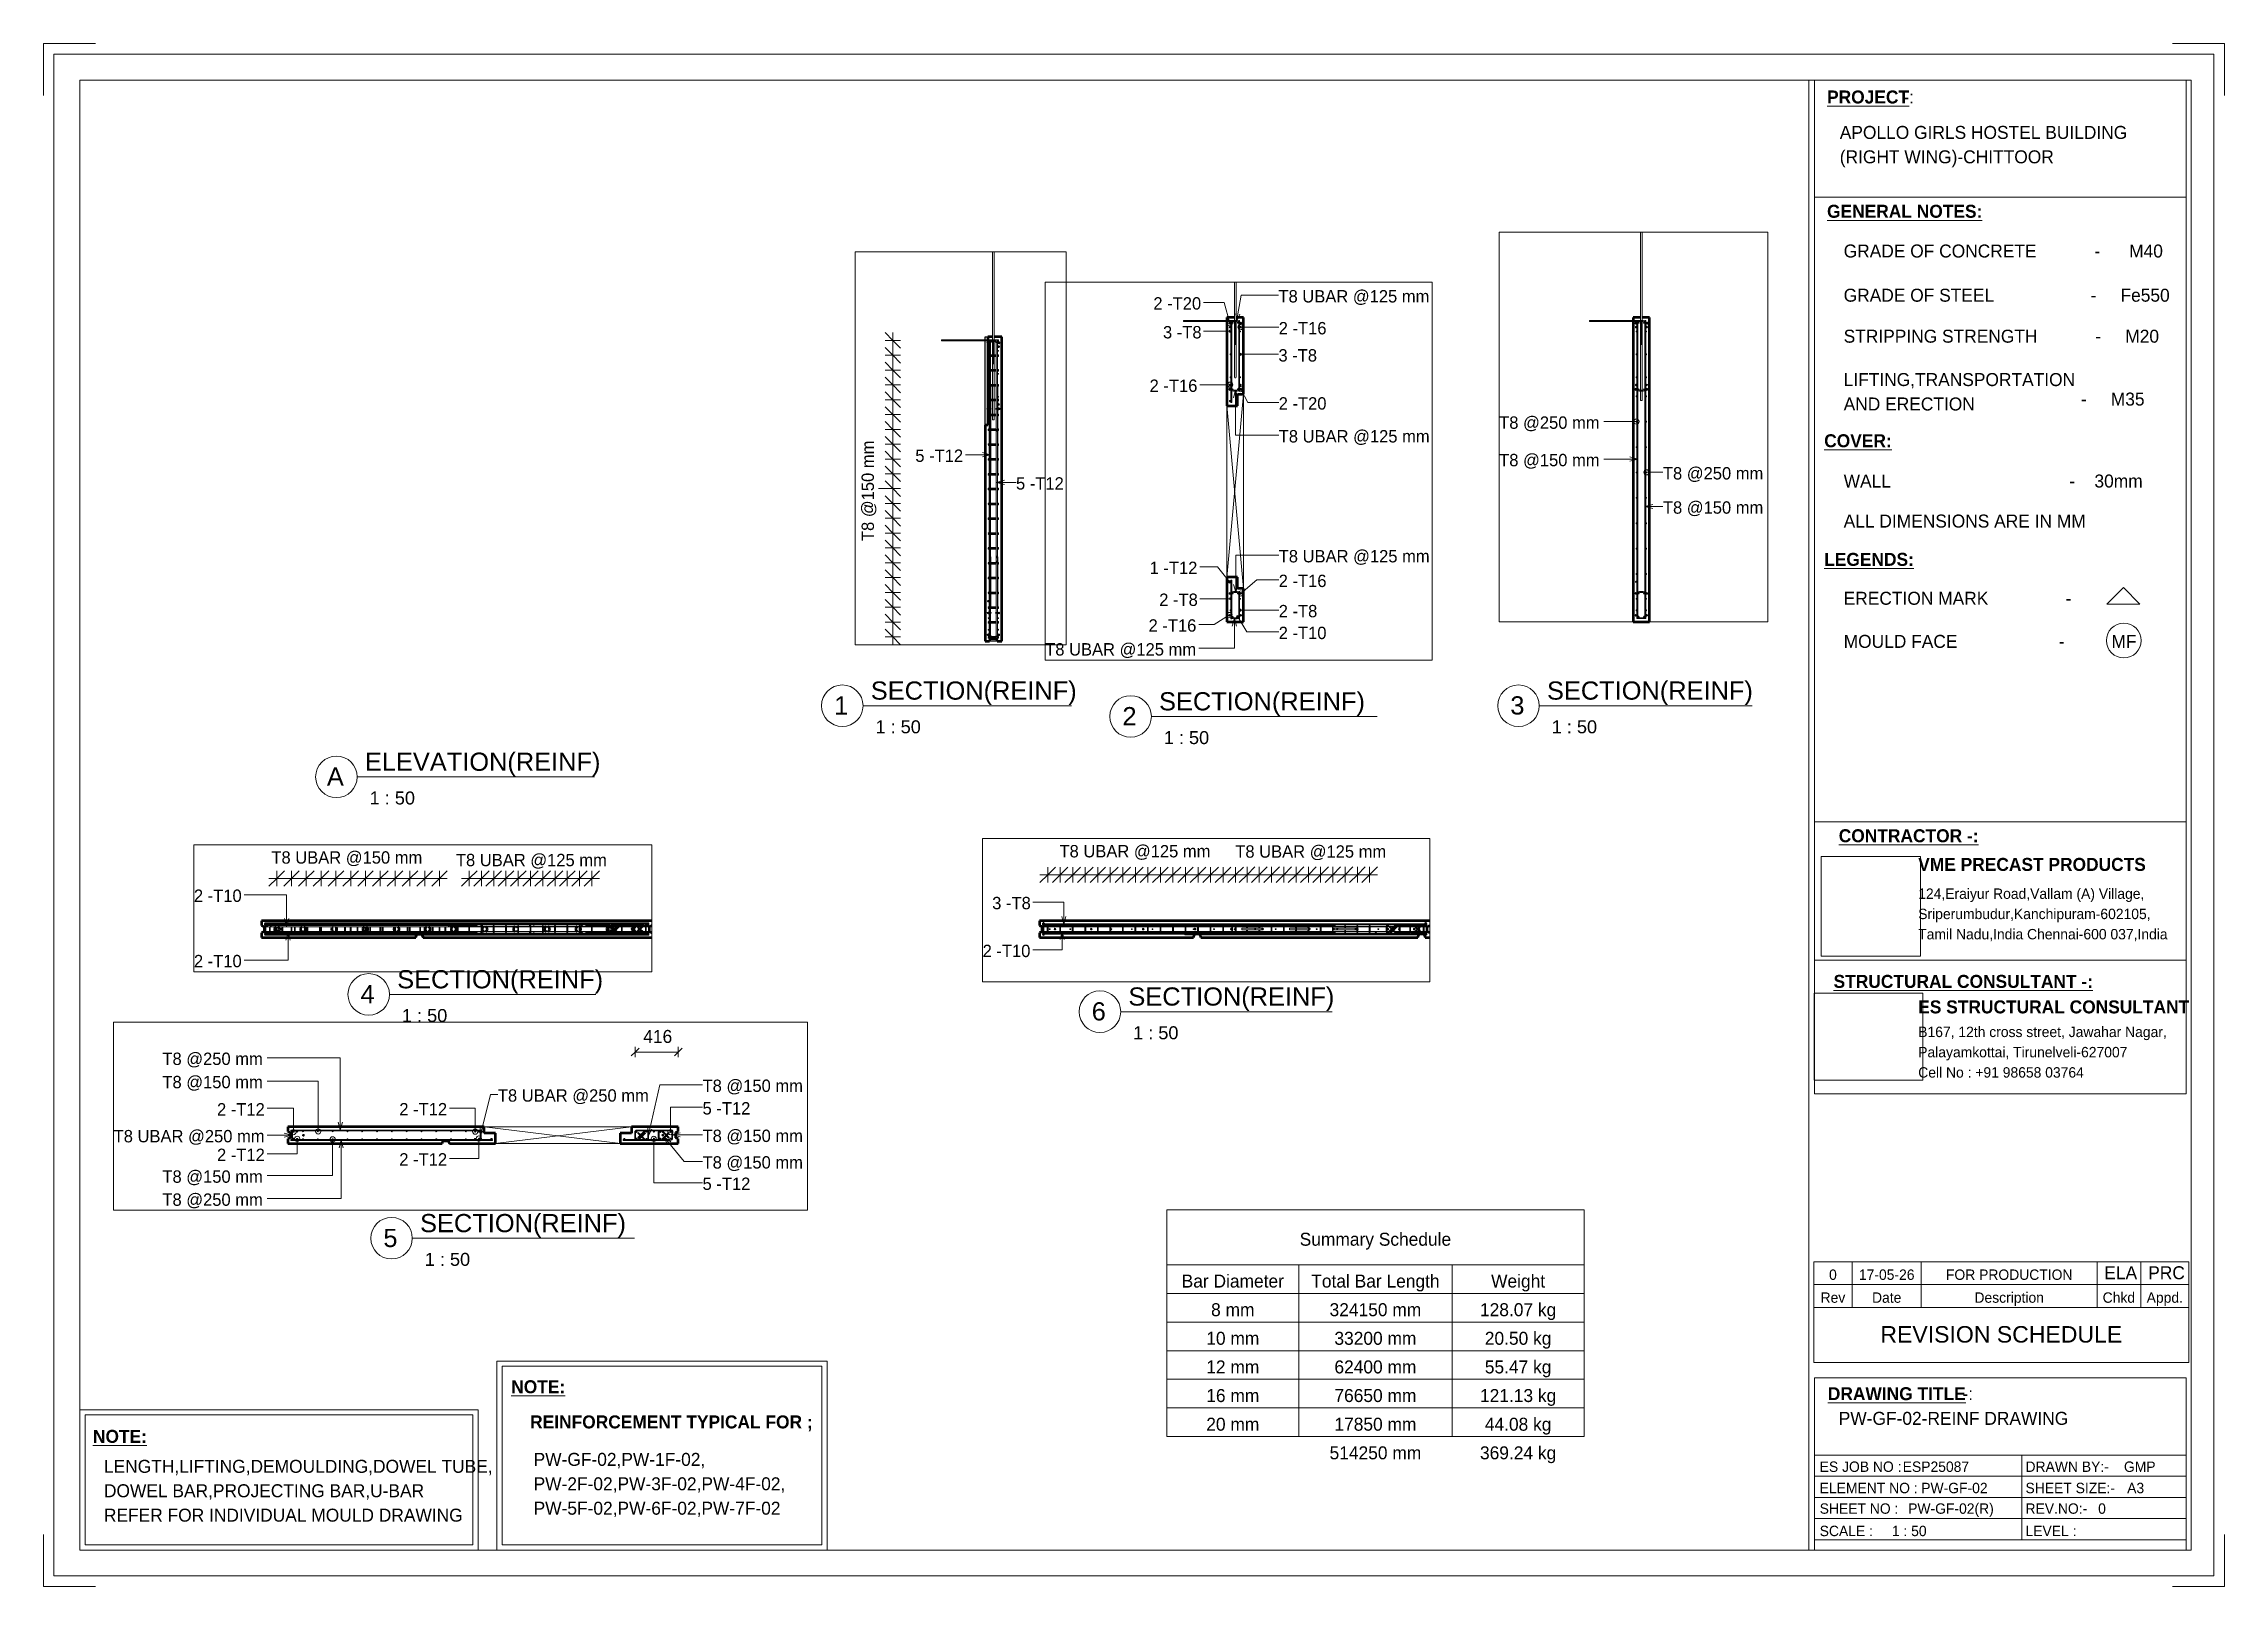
# Paper-space layout 'Layout1' of a CAD drawing. Header units: millimetres. Extents: x 0 to 582, y 0 to 622.
# Drawn here: x 161.8 to 581.8, y 325.4 to 622.4 of the extents above; entities outside this region: 1.
# The model-space entities are those that its viewports show. They can reach past a viewport. Long polylines and large blocks are cut down to what shows.
import ezdxf

# ---------------------------------------------------------------- set-up
doc = ezdxf.new("R2010")
doc.units = ezdxf.units.MM
doc.linetypes.add('Overhead', pattern=[3.97, 2.38, -1.59])
for name, color, linetype, lineweight in [('A-ANNO-DIMS', 211, 'Continuous', 9), ('A-ANNO-DIMS-50', 211, 'Continuous', 9), ('A-DETL-MBND', 5, 'Continuous', 18), ('A-DETL-THIN', 151, 'Continuous', 18), ('A-FLOR-OVHD', 1, 'Overhead', 18), ('A-GENM', 13, 'Continuous', 18), ('A-WALL', 113, 'Continuous', 25), ('G-ANNO-SCHD', 231, 'Continuous', 9), ('G-ANNO-TEXT', 231, 'Continuous', 9), ('G-ANNO-TTLB', 6, 'Continuous', 9), ('G-ANNO-TTLB-MEDM', 33, 'Continuous', 9), ('G-ANNO-TTLB-THIN', 151, 'Continuous', 9), ('S-RBAR', 171, 'Continuous', 18), ('S-RBAR-IDEN', 171, 'Continuous', 9)]:
    doc.layers.add(name, color=color, linetype=linetype, lineweight=lineweight)
doc.layers.add('G-ANNO-NPLT', color=191, linetype='Continuous')
doc.styles.add('Arial_1', font='arial.ttf', dxfattribs={"height": 125})
doc.styles.add('Arial_2', font='arial.ttf', dxfattribs={"height": 3.175})
doc.styles.add('Arial_3', font='arial.ttf', dxfattribs={"height": 2.5})
doc.styles.add('Arial_4', font='arial.ttf', dxfattribs={"height": 3.5})
doc.styles.add('Nirmala UI', font='Nirmala.ttf', dxfattribs={"height": 119.0625})
doc.styles.add('Nirmala UI Semilight', font='NirmalaS.ttf', dxfattribs={"height": 125})
doc.styles.add('Nirmala UI Semilight_1', font='NirmalaS.ttf', dxfattribs={"height": 2.5})
doc.styles.add('Nirmala UI Semilight_2', font='NirmalaS.ttf', dxfattribs={"height": 2})
doc.styles.add('Nirmala UI Semilight_B', font='', dxfattribs={"height": 2.5})
doc.styles.add('Nirmala UI_1', font='Nirmala.ttf', dxfattribs={"height": 2.5})
doc.styles.get('Nirmala UI Semilight_B').set_extended_font_data('Nirmala UI Semilight', bold=True)
doc.dimstyles.new('Arc_Length_-_2_5mm_Arial_1', dxfattribs={"dimscale": 304.8, "dimtxt": 125.683673, "dimasz": 0.492126, "dimexe": 0.246063, "dimexo": 0.0625, "dimgap": 0.287073, "dimtad": 1, "dimdec": 4, "dimzin": 0, "dimdsep": 46, "dimtxsty": 'Nirmala UI', "dimblk1": 'OBLIQUE', "dimblk2": 'OBLIQUE', "dimsah": 1, "dimcen": 0.09, "dimdle": 0.246063, "dimazin": 0, "dimtfac": 1, "dimtdec": 4, "dimtix": 1, "dimtmove": 0, "dimatfit": 3, "dimfxl": 0.246063, "dimfxlon": 1, "dimtvp": 1, "dimtolj": 1, "dimtzin": 0, "dimarcsym": 2})
doc.dimstyles.new('Arc_Length_-_2_5mm_Arial_2', dxfattribs={"dimscale": 304.8, "dimtxt": 125.683673, "dimasz": 0.492126, "dimexe": 0.246063, "dimexo": 0.0625, "dimgap": 0.287073, "dimtad": 1, "dimdec": 4, "dimzin": 0, "dimdsep": 46, "dimtxsty": 'Arial_1', "dimblk1": 'OBLIQUE', "dimblk2": 'OBLIQUE', "dimsah": 1, "dimcen": 0.09, "dimdle": 0.246063, "dimazin": 0, "dimtfac": 1, "dimtdec": 4, "dimtix": 1, "dimtmove": 0, "dimatfit": 3, "dimfxl": 0.246063, "dimfxlon": 1, "dimtvp": 1, "dimtolj": 1, "dimtzin": 0, "dimarcsym": 2})
doc.dimstyles.new('Arc_Length_-_2_5mm_Arial_3', dxfattribs={"dimscale": 304.8, "dimtxt": 125.683673, "dimasz": 0.492126, "dimexe": 0.246063, "dimexo": 0.0625, "dimgap": 0.287073, "dimtad": 1, "dimdec": 4, "dimzin": 0, "dimdsep": 46, "dimtxsty": 'Nirmala UI Semilight', "dimblk1": 'OBLIQUE', "dimblk2": 'OBLIQUE', "dimsah": 1, "dimcen": 0.09, "dimdle": 0.246063, "dimazin": 0, "dimtfac": 1, "dimtdec": 4, "dimtix": 1, "dimtmove": 0, "dimatfit": 3, "dimfxl": 0.246063, "dimfxlon": 1, "dimtvp": 1, "dimtolj": 1, "dimtzin": 0, "dimarcsym": 2})
doc.dimstyles.new('Diagonal_-_2_5mm_NI_UI', dxfattribs={"dimscale": 304.8, "dimtxt": 130.920493, "dimasz": 0.246063, "dimexe": 0.164042, "dimexo": 0.0625, "dimgap": 0.164042, "dimtad": 1, "dimdec": 4, "dimzin": 0, "dimdsep": 46, "dimtxsty": 'Nirmala UI Semilight', "dimblk1": 'OBLIQUE', "dimblk2": 'OBLIQUE', "dimsah": 1, "dimcen": 0.09, "dimazin": 0, "dimtfac": 1, "dimtdec": 4, "dimtix": 1, "dimtmove": 0, "dimatfit": 3, "dimfxl": 0.164042, "dimfxlon": 1, "dimtvp": 1, "dimtolj": 1, "dimtzin": 0, "dimarcsym": 2})
picture_1 = doc.add_image_def('image1.jpg', size_in_pixel=(200, 200))
picture_2 = doc.add_image_def('image2.jpg', size_in_pixel=(1600, 1280))
pattern_1 = [(45, (28502.74, 3162.41), (-125.724, 125.724), []), (45, (28502.74, 3352.91), (-125.724, 125.724), [])]

psp = doc.layouts.get("Layout1")

# ---------------------------------------------------------------- texts
at = {"layer": 'G-ANNO-SCHD', "attachment_point": 2}
for s, insert, char_height, width, line_spacing_factor, style in [('Summary Schedule', (418.29, 393.49), 2.5, 36.0073, 1.142579, 'Nirmala UI_1'), ('0', (506.4, 386.42), 2, 1.8098, 1.142579, 'Nirmala UI Semilight_2'), ('17-05-26', (516.76, 386.42), 2, 12.9704, 1.142579, 'Nirmala UI Semilight_2'), ('FOR PRODUCTION', (540.35, 386.42), 2, 28.002, 1.142579, 'Nirmala UI Semilight_2'), ('Bar Diameter', (390.82, 385.44), 2.5, 24.5076, 1.142579, 'Nirmala UI_1'), ('Total Bar Length', (418.29, 385.44), 2.5, 30.8544, 1.142579, 'Nirmala UI_1'), ('Weight', (445.77, 385.44), 2.5, 13.6363, 1.142579, 'Nirmala UI_1'), ('8 mm', (390.82, 379.93), 2.5, 10.8085, 1.142579, 'Nirmala UI_1'), ('324150 mm', (418.29, 379.93), 2.5, 22.2768, 1.142579, 'Nirmala UI_1'), ('128.07 kg', (445.77, 379.93), 2.5, 18.1922, 1.142579, 'Nirmala UI_1'), ('Rev', (506.4, 382.01), 2, 5.3038, 1.142579, 'Nirmala UI Semilight_2'), ('Date', (516.76, 382.01), 2, 6.9125, 1.142579, 'Nirmala UI Semilight_2'), ('Description', (540.35, 382.01), 2, 16.6152, 1.142579, 'Nirmala UI Semilight_2'), ('Chkd', (561.47, 382.01), 2, 7.5661, 1.142579, 'Nirmala UI Semilight_2'), ('Appd.', (570.32, 382.01), 2, 8.8229, 1.142579, 'Nirmala UI Semilight_2'), ('10 mm', (390.82, 374.42), 2.5, 13.1021, 1.142579, 'Nirmala UI_1'), ('33200 mm', (418.29, 374.42), 2.5, 19.9831, 1.142579, 'Nirmala UI_1'), ('20.50 kg', (445.77, 374.42), 2.5, 15.8985, 1.142579, 'Nirmala UI_1'), ('REVISION SCHEDULE', (538.83, 375.52), 3.175, 55.5831, 0.941778, 'Arial_2'), ('12 mm', (390.82, 368.91), 2.5, 13.1021, 1.142579, 'Nirmala UI_1'), ('62400 mm', (418.29, 368.91), 2.5, 19.9831, 1.142579, 'Nirmala UI_1'), ('55.47 kg', (445.77, 368.91), 2.5, 15.8985, 1.142579, 'Nirmala UI_1'), ('16 mm', (390.82, 363.4), 2.5, 13.1021, 1.142579, 'Nirmala UI_1'), ('76650 mm', (418.29, 363.4), 2.5, 19.9831, 1.142579, 'Nirmala UI_1'), ('121.13 kg', (445.77, 363.4), 2.5, 18.1922, 1.142579, 'Nirmala UI_1'), ('20 mm', (390.82, 357.88), 2.5, 13.1021, 1.142579, 'Nirmala UI_1'), ('17850 mm', (418.29, 357.88), 2.5, 19.9831, 1.142579, 'Nirmala UI_1'), ('44.08 kg', (445.77, 357.88), 2.5, 15.8985, 1.142579, 'Nirmala UI_1'), ('514250 mm', (418.29, 352.37), 2.5, 22.2768, 1.142579, 'Nirmala UI_1'), ('369.24 kg', (445.77, 352.37), 2.5, 18.1922, 1.142579, 'Nirmala UI_1')]:
    psp.add_mtext(s, dxfattribs=dict(at, insert=insert, char_height=char_height, width=width, line_spacing_factor=line_spacing_factor, style=style))
at = {"layer": 'G-ANNO-TEXT', "color": 7, "char_height": 2.5, "attachment_point": 1}
for s, insert, width, style in [('GRADE OF CONCRETE            -      M40', (508.47, 583.74), 72.9536, 'Nirmala UI Semilight_1'), ('GRADE OF STEEL                    -     Fe550', (508.47, 575.23), 74.0759, 'Nirmala UI Semilight_1'), ('STRIPPING STRENGTH            -     M20', (508.47, 567.34), 71.1899, 'Nirmala UI Semilight_1'), ('LIFTING,TRANSPORTATION', (508.47, 558.99), 50.346, 'Nirmala UI Semilight_1'), (' -     M35', (553.23, 555.24), 17.0759, 'Nirmala UI Semilight_1'), ('AND ERECTION     ', (508.47, 554.29), 34.9536, 'Nirmala UI Semilight_1'), ('\\LCOVER:', (504.72, 547.21), 14.1097, 'Nirmala UI Semilight_B'), ('WALL                                     -    30mm', (508.47, 539.46), 73.2742, 'Nirmala UI Semilight_1'), ('ALL DIMENSIONS ARE IN MM', (508.47, 531.75), 55.0759, 'Nirmala UI Semilight_1'), ('\\LLEGENDS:', (504.72, 524.38), 18.519, 'Nirmala UI Semilight_B'), ('ERECTION MARK                -', (508.47, 516.88), 52.3502, 'Nirmala UI Semilight_1'), ('MOULD FACE                     -', (508.47, 508.59), 52.27, 'Nirmala UI Semilight_1'), ('MF', (560.04, 508.59), 5.9325, 'Nirmala UI_1'), ('ELA', (558.67, 387.04), 6.8945, 'Nirmala UI Semilight_1'), ('PRC', (567.12, 387.04), 7.4557, 'Nirmala UI Semilight_1'), ('\\LNOTE:', (251.85, 365.09), 11.7046, 'Nirmala UI Semilight_B'), ('REINFORCEMENT TYPICAL FOR ; ', (255.49, 358.32), 61.7299, 'Nirmala UI Semilight_B'), ('\\LNOTE:', (171.29, 355.54), 11.7046, 'Nirmala UI Semilight_B'), ('LENGTH,LIFTING,DEMOULDING,DOWEL TUBE,', (173.41, 349.77), 84.9789, 'Nirmala UI Semilight_1'), ('PW-GF-02,PW-1F-02,', (256.16, 351.11), 38.481, 'Nirmala UI Semilight_1'), ('DOWEL BAR,PROJECTING BAR,U-BAR ', (173.41, 345.07), 70.4683, 'Nirmala UI Semilight_1'), ('PW-2F-02,PW-3F-02,PW-4F-02,', (256.16, 346.41), 57.8017, 'Nirmala UI Semilight_1'), ('REFER FOR INDIVIDUAL MOULD DRAWING', (173.41, 340.37), 79.5274, 'Nirmala UI Semilight_1'), ('PW-5F-02,PW-6F-02,PW-7F-02', (256.16, 341.71), 56.6793, 'Nirmala UI Semilight_1')]:
    psp.add_mtext(s, dxfattribs=dict(at, insert=insert, width=width, style=style))
at = {"layer": 'G-ANNO-TTLB', "attachment_point": 1}
for s, insert, char_height, width, style in [('APOLLO GIRLS HOSTEL BUILDING', (507.72, 606.57), 2.5, 62.5316, 'Nirmala UI Semilight_1'), ('(RIGHT WING)-CHITTOOR', (507.72, 601.87), 2.5, 47.6202, 'Nirmala UI Semilight_1'), ('SECTION(REINF)', (321.1, 499.62), 3.5, 48.6624, 'Arial_4'), ('SECTION(REINF)', (451.33, 499.62), 3.5, 48.6624, 'Arial_4'), ('1', (314.04, 496.76), 3.5, 3.3671, 'Arial_4'), ('SECTION(REINF)', (376.62, 497.55), 3.5, 48.6624, 'Arial_4'), ('3', (444.27, 496.76), 3.5, 3.3671, 'Arial_4'), (' 1 : 50', (321.03, 492.14), 2.5, 11.7848, 'Arial_3'), ('2', (369.56, 494.69), 3.5, 3.3671, 'Arial_4'), (' 1 : 50', (451.27, 492.14), 2.5, 11.7848, 'Arial_3'), (' 1 : 50', (376.56, 490.06), 2.5, 11.7848, 'Arial_3'), ('A', (216.35, 483.06), 3.5, 4.0084, 'Arial_4'), ('ELEVATION(REINF)', (223.67, 485.92), 3.5, 55.7173, 'Arial_4'), (' 1 : 50', (223.61, 478.44), 2.5, 11.7848, 'Arial_3'), ('4', (222.83, 441.18), 3.5, 3.3671, 'Arial_4'), ('SECTION(REINF)', (229.89, 444.04), 3.5, 48.6624, 'Arial_4'), ('6', (363.65, 437.86), 3.5, 3.3671, 'Arial_4'), ('SECTION(REINF)', (370.72, 440.72), 3.5, 48.6624, 'Arial_4'), (' 1 : 50', (229.83, 436.56), 2.5, 11.7848, 'Arial_3'), (' 1 : 50', (370.65, 433.24), 2.5, 11.7848, 'Arial_3'), ('SECTION(REINF)', (234.3, 397.1), 3.5, 48.6624, 'Arial_4'), ('5', (227.23, 394.24), 3.5, 3.3671, 'Arial_4'), (' 1 : 50', (234.23, 389.62), 2.5, 11.7848, 'Arial_3'), ('PW-GF-02-REINF DRAWING', (507.52, 359.01), 2.5, 51.6287, 'Nirmala UI Semilight_1'), ('ESP25087', (519.84, 349.45), 2, 14.5907, 'Nirmala UI Semilight_2'), ('GMP', (562.45, 349.45), 2, 7.2152, 'Nirmala UI Semilight_2'), ('PW-GF-02', (523.41, 345.35), 2, 15.4726, 'Nirmala UI Semilight_2'), ('PW-GF-02(R)', (520.89, 341.39), 2, 19.5612, 'Nirmala UI Semilight_2'), ('0', (557.48, 341.39), 2, 1.8439, 'Nirmala UI Semilight_2'), (' 1 : 50', (517.01, 337.08), 2, 8.5781, 'Nirmala UI Semilight_2')]:
    psp.add_mtext(s, dxfattribs=dict(at, insert=insert, char_height=char_height, width=width, style=style))

msp = doc.modelspace()

# ---------------------------------------------------------------- texts
at = {"layer": 'S-RBAR-IDEN', "char_height": 119.0625, "attachment_point": 1, "style": 'Nirmala UI'}
for s, insert, width in [('T8 UBAR @125 mm', (95231.08129, 31179.59002), 1787.763125), ('T8 UBAR @125 mm', (96923.85861, 31176.69696), 1787.763125), ('T8 @250 mm', (87849.4974, 31165.75597), 1218.565), ('T8 UBAR @150 mm', (83046.84199, 31119.36682), 1787.763125), ('T8 UBAR @125 mm', (84823.77876, 31094.84062), 1787.763125), ('T8 @150 mm', (87849.4974, 30942.00819), 1218.565), ('T8 @150 mm', (93050.99424, 30906.14653), 1218.565), ('T8 UBAR @250 mm', (91080.06109, 30812.68902), 1787.763125), ('2 -T10', (82300.7969, 30751.2905), 581.2234375), ('5 -T12', (93050.99424, 30689.07167), 581.2234375), ('2 -T12', (90130.72996, 30680.63579), 581.2234375), ('2 -T12', (88375.4974, 30679.26431), 581.2234375), ('3 -T8', (94583.1571, 30680.62095), 468.9871875), ('T8 @150 mm', (93050.99424, 30424.33293), 1218.565), ('T8 UBAR @250 mm', (87379.9974, 30421.09897), 1787.763125), ('2 -T12', (88375.4974, 30241.54086), 581.2234375), ('2 -T10', (94490.6571, 30219.90872), 581.2234375), ('2 -T12', (90130.72996, 30197.57344), 581.2234375), ('T8 @150 mm', (93050.99424, 30168.64645), 1218.565), ('2 -T10', (82300.7969, 30122.02349), 581.2234375), ('T8 @150 mm', (87849.4974, 30031.99501), 1218.565), ('5 -T12', (93050.99424, 29963.06828), 581.2234375), ('T8 @250 mm', (87849.4974, 29809.98032), 1218.565), ('T8 UBAR @125 mm', (77534.37477, 6462.43534), 1787.763125), ('2 -T20', (76329.87852, 6394.08195), 581.2234375), ('2 -T16', (77536.87477, 6155.42077), 581.2234375), ('3 -T8', (76422.37852, 6116.55908), 468.9871875), ('3 -T8', (77534.37477, 5893.91543), 468.9871875), ('2 -T16', (76293.60922, 5601.63236), 581.2234375), ('2 -T20', (77536.87477, 5431.41092), 581.2234375), ('T8 @250 mm', (79273.94768, 5246.50698), 1218.565), ('T8 UBAR @125 mm', (77536.87477, 5114.7644), 1787.763125), ('5 -T12', (73462.74495, 5115.4796), 581.2234375), ('T8 @150 mm', (79273.94768, 4886.09343), 1218.565), ('5 -T12', (74432.38267, 4848.75105), 581.2234375), ('T8 @250 mm', (80850.67682, 4758.48229), 1218.565), ('T8 @150 mm', (80850.67682, 4429.24986), 1218.565), ('T8 UBAR @125 mm', (77536.87477, 3960.60966), 1787.763125), ('1 -T12', (76293.60922, 3848.65823), 581.2234375), ('2 -T16', (77536.87477, 3723.15517), 581.2234375), ('2 -T8', (76386.10922, 3541.68741), 468.9871875), ('2 -T8', (77536.87477, 3432.19129), 468.9871875), ('2 -T16', (76283.60922, 3293.7686), 581.2234375), ('2 -T10', (77536.87477, 3222.14175), 581.2234375), ('T8 UBAR @125 mm', (75288.10922, 3063.94124), 1787.763125)]:
    msp.add_mtext(s, dxfattribs=dict(at, insert=insert, width=width))
at = {"layer": 'S-RBAR-IDEN', "insert": (72945.41731, 4234.28163), "char_height": 119.0625, "width": 1218.565, "attachment_point": 1, "rotation": 90, "style": 'Nirmala UI'}
msp.add_mtext('T8 @150 mm', dxfattribs=at)

# ---------------------------------------------------------------- blocks, each defined once
blk = doc.blocks.new('ES-A3-VME SHEET - ES-A3 SHEET-601691-PW-GF-02-REINF DRAWING')
at = {"layer": 'G-ANNO-TTLB'}
for p, q in [((161.79, 622.41), (171.79, 622.41)), ((161.79, 622.41), (161.79, 612.41)), ((581.79, 622.41), (571.79, 622.41)), ((581.79, 622.41), (581.79, 612.41)), ((502.83, 488.6), (502.83, 615.41)), ((574.43, 615.41), (574.43, 488.6)), ((502.83, 592.83), (574.43, 592.83)), ((502.83, 420.26), (502.83, 488.6)), ((574.43, 420.26), (574.43, 488.6)), ((502.83, 472.62), (574.43, 472.62)), ((161.79, 325.41), (161.79, 335.41)), ((581.79, 325.41), (581.79, 335.41)), ((161.79, 325.41), (171.79, 325.41)), ((581.79, 325.41), (571.79, 325.41))]:
    blk.add_line(p, q, dxfattribs=at)
at = {"layer": 'G-ANNO-TTLB-MEDM'}
for p, q in [((168.79, 615.41), (168.79, 332.41)), ((168.79, 615.41), (575.42, 615.41)), ((501.74, 615.41), (501.74, 332.41)), ((575.42, 615.41), (575.42, 332.41)), ((502.83, 445.95), (574.43, 445.95)), ((502.83, 420.26), (574.43, 420.26)), ((502.83, 365.59), (574.43, 365.59)), ((502.83, 365.59), (502.83, 332.41)), ((574.43, 332.41), (574.43, 365.59)), ((168.79, 332.41), (575.42, 332.41))]:
    blk.add_line(p, q, dxfattribs=at)
at = {"layer": 'G-ANNO-TTLB-THIN'}
for p, q in [((163.79, 620.41), (163.79, 327.41)), ((579.79, 620.41), (163.79, 620.41)), ((579.79, 327.41), (579.79, 620.41)), ((502.83, 350.7), (574.43, 350.7)), ((542.79, 334.4), (542.79, 350.7)), ((502.83, 346.63), (574.43, 346.63)), ((502.83, 342.55), (574.43, 342.55)), ((502.83, 338.48), (574.43, 338.48)), ((502.83, 334.4), (574.43, 334.4)), ((163.79, 327.41), (579.79, 327.41))]:
    blk.add_line(p, q, dxfattribs=at)
at = {"layer": 'G-ANNO-TTLB', "attachment_point": 1}
for s, insert, char_height, width, style in [('\\LPROJECT', (505.27, 613.39), 2.5, 16.6751, 'Nirmala UI Semilight_B'), (' -:', (519.02, 613.39), 2.5, 3.8481, 'Nirmala UI Semilight_1'), ('\\LGENERAL NOTES:', (505.27, 591.39), 2.5, 32.7089, 'Nirmala UI Semilight_B'), ('\\LCONTRACTOR -:', (507.52, 471.17), 2.5, 30.9451, 'Nirmala UI Semilight_B'), ('VME PRECAST PRODUCTS', (522.83, 465.65), 2.5, 48.9029, 'Nirmala UI Semilight_B'), ('124,Eraiyur Road,Vallam (A) Village,', (522.83, 459.77), 2, 52.5105, 'Nirmala UI Semilight_2'), ('Sriperumbudur,Kanchipuram-602105,', (522.83, 455.87), 2, 55.5569, 'Nirmala UI Semilight_2'), ('Tamil Nadu,India Chennai-600 037,India', (522.83, 451.97), 2, 59.8861, 'Nirmala UI Semilight_2'), ('\\LSTRUCTURAL CONSULTANT -:', (506.53, 443.13), 2.5, 56.4388, 'Nirmala UI Semilight_B'), ('ES STRUCTURAL CONSULTANT', (522.83, 438.22), 2.5, 58.1223, 'Nirmala UI Semilight_B'), ('B167, 12th cross street, Jawahar Nagar,', (522.83, 433.16), 2, 57, 'Nirmala UI Semilight_2'), ('Palayamkottai, Tirunelveli-627007', (522.83, 429.26), 2, 50.0253, 'Nirmala UI Semilight_2'), ('Cell No : +91 98658 03764', (522.83, 425.36), 2, 39.443, 'Nirmala UI Semilight_2'), ('\\LDRAWING TITLE', (505.42, 363.76), 2.5, 30.2236, 'Nirmala UI Semilight_B'), ('\\fNirmala UI Semilight|b1|i0|c0|p34|; ', (530.35, 363.76), 2.5, 1.2025, 'Nirmala UI Semilight_B'), ('-:', (531.35, 363.76), 2.5, 2.6456, 'Nirmala UI Semilight_1'), ('ES JOB NO :', (503.85, 349.45), 2, 18.038, 'Nirmala UI Semilight_2'), ('DRAWN BY:-', (543.49, 349.45), 2, 19.0802, 'Nirmala UI Semilight_2'), ('ELEMENT NO :', (503.85, 345.35), 2, 21.8861, 'Nirmala UI Semilight_2'), ('SHEET SIZE:-', (543.49, 345.35), 2, 18.9198, 'Nirmala UI Semilight_2'), ('A3', (563.07, 345.35), 2, 4.0084, 'Nirmala UI Semilight_2'), ('SHEET NO :', (503.85, 341.39), 2, 17.2363, 'Nirmala UI Semilight_2'), ('REV.NO:-', (543.49, 341.39), 2, 13.789, 'Nirmala UI Semilight_2'), ('SCALE :', (503.85, 337.08), 2, 11.1435, 'Nirmala UI Semilight_2'), ('LEVEL :', (543.49, 337.08), 2, 10.5021, 'Nirmala UI Semilight_2')]:
    blk.add_mtext(s, dxfattribs=dict(at, insert=insert, char_height=char_height, width=width, style=style))
at = {"layer": 'G-ANNO-TTLB'}
image = blk.add_image(picture_1, insert=(504.11, 446.76), size_in_units=(19.15, 19.15), dxfattribs=at)
image.dxf.flags = 7
image = blk.add_image(picture_2, insert=(502.76, 422.87), size_in_units=(20.94, 16.75), dxfattribs=at)
image.dxf.flags = 7
blk = doc.blocks.new('Viewport - M_View Title_rfa A3-601133-PW-GF-02-REINF DRAWING')
at = {"layer": 'G-ANNO-TTLB'}
for start, end in [(360, 180), (180, 0)]:
    blk.add_arc((-4.125, 0), 4, start, end, dxfattribs=at)
blk = doc.blocks.new('loopbox down bent - Wire Loop-600440-Elevation Right2')
at = {"layer": 'A-GENM'}
h = blk.add_hatch(dxfattribs=at)
h.set_pattern_fill('FP_1', color=256, style=0, pattern_type=2)
h.set_pattern_definition(pattern_1)
h.paths.add_polyline_path([(30324.59, 5698.75), (30325.39, 5698.75), (30325.16, 5725.65), (30324.59, 5725.65), (30324.59, 5719.13)])
h.paths.add_polyline_path([(30324.59, 5741.65), (30325.39, 5741.65), (30325.39, 5823.75), (30324.59, 5823.75), (30324.59, 5748.69)])
for p, q in [((30325.39, 5823.75), (30324.59, 5823.75)), ((30324.59, 5823.75), (30324.59, 5741.65)), ((30325.39, 5741.65), (30325.39, 5823.75)), ((30328.54, 5823.75), (30325.39, 5823.75)), ((30325.39, 5823.75), (30325.39, 5822.78)), ((30325.39, 5822.78), (30328.54, 5822.78)), ((30324.59, 5725.65), (30324.59, 5698.75)), ((30325.39, 5698.75), (30325.39, 5725.65)), ((30324.59, 5698.75), (30325.39, 5698.75)), ((30328.54, 5699.55), (30325.39, 5699.55)), ((30325.39, 5699.55), (30325.39, 5698.75)), ((30325.39, 5698.75), (30328.54, 5698.75))]:
    blk.add_line(p, q, dxfattribs=at)
blk = doc.blocks.new('loopbox down bent - Wire Loop-V12-Elevation Right2')
at = {"layer": 'A-GENM'}
h = blk.add_hatch(dxfattribs=at)
h.set_pattern_fill('FP_1', color=256, style=0, pattern_type=2)
h.set_pattern_definition(pattern_1)
h.paths.add_polyline_path([(30325.39, 5461.25), (30325.16, 5582.95), (30324.59, 5582.95), (30324.59, 5461.25)])
for p, q in [((30324.59, 5582.95), (30324.59, 5461.25)), ((30325.39, 5461.25), (30325.39, 5582.95)), ((30324.59, 5461.25), (30325.39, 5461.25)), ((30328.39, 5462.05), (30325.39, 5462.05)), ((30325.39, 5462.05), (30325.39, 5461.25)), ((30325.39, 5461.25), (30328.39, 5461.25))]:
    blk.add_line(p, q, dxfattribs=at)
blk = doc.blocks.new('loopbox down bent - Wire Loop-V13-Elevation Right2')
at = {"layer": 'A-GENM'}
h = blk.add_hatch(dxfattribs=at)
h.set_pattern_fill('FP_1', color=256, style=0, pattern_type=2)
h.set_pattern_definition(pattern_1)
h.paths.add_polyline_path([(30324.59, 5936.25), (30325.39, 5936.25), (30325.07, 6011.05), (30324.59, 6011.05), (30324.59, 5955.61)])
h.paths.add_polyline_path([(30325.16, 6027.05), (30325.39, 6027.05), (30325.39, 6061.25), (30324.59, 6061.25), (30324.59, 6027.05)])
h = blk.add_hatch(dxfattribs=at)
h.set_pattern_fill('FP_1', color=256, style=0, pattern_type=2)
h.set_pattern_definition(pattern_1)
h.paths.add_polyline_path([(30325.39, 5936.25), (30328.54, 5936.25), (30328.54, 5937.05), (30325.39, 5937.05)])
for p, q in [((30325.39, 6061.25), (30324.59, 6061.25)), ((30324.59, 6061.25), (30324.59, 6027.05)), ((30325.39, 6027.05), (30325.39, 6061.25)), ((30328.54, 6061.25), (30325.39, 6061.25)), ((30325.39, 6061.25), (30325.39, 6060.28)), ((30325.39, 6060.28), (30328.54, 6060.28)), ((30324.59, 6011.05), (30324.59, 5936.25)), ((30325.39, 5936.25), (30325.39, 6011.05)), ((30324.59, 5936.25), (30325.39, 5936.25)), ((30328.54, 5937.05), (30325.39, 5937.05)), ((30325.39, 5937.05), (30325.39, 5936.25)), ((30325.39, 5936.25), (30328.54, 5936.25))]:
    blk.add_line(p, q, dxfattribs=at)
blk = doc.blocks.new('DIMBLOCK100-Elevation Right2')
at = {"layer": 'A-ANNO-DIMS-50', "lineweight": 35}
for p, q in [((73246.19, 6165.75), (73171.19, 6240.75)), ((73246.19, 6165.75), (73321.19, 6090.75)), ((73246.19, 6023.05), (73171.19, 6098.05)), ((73246.19, 6023.05), (73321.19, 5948.05))]:
    blk.add_line(p, q, dxfattribs=at)
at = {"layer": 'A-ANNO-DIMS-50'}
for p, q in [((73246.19, 6240.75), (73246.19, 6023.05)), ((73246.19, 6165.75), (73171.19, 6165.75)), ((73246.19, 6165.75), (73321.19, 6165.75)), ((73246.19, 6023.05), (73171.19, 6023.05)), ((73246.19, 6023.05), (73321.19, 6023.05))]:
    blk.add_line(p, q, dxfattribs=at)
blk = doc.blocks.new('_Oblique')
at = {"color": 0, "linetype": 'ByBlock', "lineweight": -2}
blk.add_line((-0.5, -0.5), (0.5, 0.5), dxfattribs=at)
blk = doc.blocks.new('DIMBLOCK101-Elevation Right2')
at = {"layer": 'A-ANNO-DIMS-50', "lineweight": 35}
for p, q in [((73246.19, 6023.05), (73171.19, 6098.05)), ((73246.19, 6023.05), (73321.19, 5948.05)), ((73246.19, 5880.35), (73171.19, 5955.35)), ((73246.19, 5880.35), (73321.19, 5805.35))]:
    blk.add_line(p, q, dxfattribs=at)
at = {"layer": 'A-ANNO-DIMS-50'}
for p, q in [((73246.19, 6023.05), (73171.19, 6023.05)), ((73246.19, 6023.05), (73246.19, 5880.35)), ((73246.19, 6023.05), (73321.19, 6023.05)), ((73246.19, 5880.35), (73171.19, 5880.35)), ((73246.19, 5880.35), (73321.19, 5880.35))]:
    blk.add_line(p, q, dxfattribs=at)
blk = doc.blocks.new('DIMBLOCK102-Elevation Right2')
at = {"layer": 'A-ANNO-DIMS-50', "lineweight": 35}
for p, q in [((73246.19, 5880.35), (73171.19, 5955.35)), ((73246.19, 5880.35), (73321.19, 5805.35)), ((73246.19, 5737.65), (73171.19, 5812.65)), ((73246.19, 5737.65), (73321.19, 5662.65))]:
    blk.add_line(p, q, dxfattribs=at)
at = {"layer": 'A-ANNO-DIMS-50'}
for p, q in [((73246.19, 5880.35), (73171.19, 5880.35)), ((73246.19, 5880.35), (73246.19, 5737.65)), ((73246.19, 5880.35), (73321.19, 5880.35)), ((73246.19, 5737.65), (73171.19, 5737.65)), ((73246.19, 5737.65), (73321.19, 5737.65))]:
    blk.add_line(p, q, dxfattribs=at)
blk = doc.blocks.new('DIMBLOCK103-Elevation Right2')
at = {"layer": 'A-ANNO-DIMS-50', "lineweight": 35}
for p, q in [((73246.19, 5737.65), (73171.19, 5812.65)), ((73246.19, 5737.65), (73321.19, 5662.65)), ((73246.19, 5594.95), (73171.19, 5669.95)), ((73246.19, 5594.95), (73321.19, 5519.95))]:
    blk.add_line(p, q, dxfattribs=at)
at = {"layer": 'A-ANNO-DIMS-50'}
for p, q in [((73246.19, 5737.65), (73171.19, 5737.65)), ((73246.19, 5737.65), (73246.19, 5594.95)), ((73246.19, 5737.65), (73321.19, 5737.65)), ((73246.19, 5594.95), (73171.19, 5594.95)), ((73246.19, 5594.95), (73321.19, 5594.95))]:
    blk.add_line(p, q, dxfattribs=at)
blk = doc.blocks.new('DIMBLOCK104-Elevation Right2')
at = {"layer": 'A-ANNO-DIMS-50', "lineweight": 35}
for p, q in [((73246.19, 5594.95), (73171.19, 5669.95)), ((73246.19, 5594.95), (73321.19, 5519.95)), ((73246.19, 5452.25), (73171.19, 5527.25)), ((73246.19, 5452.25), (73321.19, 5377.25))]:
    blk.add_line(p, q, dxfattribs=at)
at = {"layer": 'A-ANNO-DIMS-50'}
for p, q in [((73246.19, 5594.95), (73171.19, 5594.95)), ((73246.19, 5594.95), (73246.19, 5452.25)), ((73246.19, 5594.95), (73321.19, 5594.95)), ((73246.19, 5452.25), (73171.19, 5452.25)), ((73246.19, 5452.25), (73321.19, 5452.25))]:
    blk.add_line(p, q, dxfattribs=at)
blk = doc.blocks.new('DIMBLOCK105-Elevation Right2')
at = {"layer": 'A-ANNO-DIMS-50', "lineweight": 35}
for p, q in [((73246.19, 5452.25), (73171.19, 5527.25)), ((73246.19, 5452.25), (73321.19, 5377.25)), ((73246.19, 5309.55), (73171.19, 5384.55)), ((73246.19, 5309.55), (73321.19, 5234.55))]:
    blk.add_line(p, q, dxfattribs=at)
at = {"layer": 'A-ANNO-DIMS-50'}
for p, q in [((73246.19, 5452.25), (73171.19, 5452.25)), ((73246.19, 5452.25), (73246.19, 5309.55)), ((73246.19, 5452.25), (73321.19, 5452.25)), ((73246.19, 5309.55), (73171.19, 5309.55)), ((73246.19, 5309.55), (73321.19, 5309.55))]:
    blk.add_line(p, q, dxfattribs=at)
blk = doc.blocks.new('DIMBLOCK106-Elevation Right2')
at = {"layer": 'A-ANNO-DIMS-50', "lineweight": 35}
for p, q in [((73246.19, 5309.55), (73171.19, 5384.55)), ((73246.19, 5309.55), (73321.19, 5234.55)), ((73246.19, 5166.85), (73171.19, 5241.85)), ((73246.19, 5166.85), (73321.19, 5091.85))]:
    blk.add_line(p, q, dxfattribs=at)
at = {"layer": 'A-ANNO-DIMS-50'}
for p, q in [((73246.19, 5309.55), (73171.19, 5309.55)), ((73246.19, 5309.55), (73246.19, 5166.85)), ((73246.19, 5309.55), (73321.19, 5309.55)), ((73246.19, 5166.85), (73171.19, 5166.85)), ((73246.19, 5166.85), (73321.19, 5166.85))]:
    blk.add_line(p, q, dxfattribs=at)
blk = doc.blocks.new('DIMBLOCK107-Elevation Right2')
at = {"layer": 'A-ANNO-DIMS-50', "lineweight": 35}
for p, q in [((73246.19, 5166.85), (73171.19, 5241.85)), ((73246.19, 5166.85), (73321.19, 5091.85)), ((73246.19, 5024.15), (73171.19, 5099.15)), ((73246.19, 5024.15), (73321.19, 4949.15))]:
    blk.add_line(p, q, dxfattribs=at)
at = {"layer": 'A-ANNO-DIMS-50'}
for p, q in [((73246.19, 5166.85), (73171.19, 5166.85)), ((73246.19, 5166.85), (73246.19, 5024.15)), ((73246.19, 5166.85), (73321.19, 5166.85)), ((73246.19, 5024.15), (73171.19, 5024.15)), ((73246.19, 5024.15), (73321.19, 5024.15))]:
    blk.add_line(p, q, dxfattribs=at)
blk = doc.blocks.new('DIMBLOCK108-Elevation Right2')
at = {"layer": 'A-ANNO-DIMS-50', "lineweight": 35}
for p, q in [((73246.19, 5024.15), (73171.19, 5099.15)), ((73246.19, 5024.15), (73321.19, 4949.15)), ((73246.19, 4881.45), (73171.19, 4956.45)), ((73246.19, 4881.45), (73321.19, 4806.45))]:
    blk.add_line(p, q, dxfattribs=at)
at = {"layer": 'A-ANNO-DIMS-50'}
for p, q in [((73246.19, 5024.15), (73171.19, 5024.15)), ((73246.19, 5024.15), (73246.19, 4881.45)), ((73246.19, 5024.15), (73321.19, 5024.15)), ((73246.19, 4881.45), (73171.19, 4881.45)), ((73246.19, 4881.45), (73321.19, 4881.45))]:
    blk.add_line(p, q, dxfattribs=at)
blk = doc.blocks.new('DIMBLOCK109-Elevation Right2')
at = {"layer": 'A-ANNO-DIMS-50', "lineweight": 35}
for p, q in [((73246.19, 4881.45), (73171.19, 4956.45)), ((73246.19, 4881.45), (73321.19, 4806.45)), ((73246.19, 4738.75), (73171.19, 4813.75)), ((73246.19, 4738.75), (73321.19, 4663.75))]:
    blk.add_line(p, q, dxfattribs=at)
at = {"layer": 'A-ANNO-DIMS-50'}
for p, q in [((73246.19, 4881.45), (73171.19, 4881.45)), ((73246.19, 4881.45), (73246.19, 4738.75)), ((73246.19, 4881.45), (73321.19, 4881.45)), ((73246.19, 4738.75), (73171.19, 4738.75)), ((73246.19, 4738.75), (73321.19, 4738.75))]:
    blk.add_line(p, q, dxfattribs=at)
blk = doc.blocks.new('DIMBLOCK110-Elevation Right2')
at = {"layer": 'A-ANNO-DIMS-50', "lineweight": 35}
for p, q in [((73246.19, 4738.75), (73171.19, 4813.75)), ((73246.19, 4738.75), (73321.19, 4663.75)), ((73246.19, 4596.05), (73171.19, 4671.05)), ((73246.19, 4596.05), (73321.19, 4521.05))]:
    blk.add_line(p, q, dxfattribs=at)
at = {"layer": 'A-ANNO-DIMS-50'}
for p, q in [((73246.19, 4738.75), (73171.19, 4738.75)), ((73246.19, 4738.75), (73246.19, 4596.05)), ((73246.19, 4738.75), (73321.19, 4738.75)), ((73246.19, 4596.05), (73171.19, 4596.05)), ((73246.19, 4596.05), (73321.19, 4596.05))]:
    blk.add_line(p, q, dxfattribs=at)
blk = doc.blocks.new('DIMBLOCK111-Elevation Right2')
at = {"layer": 'A-ANNO-DIMS-50', "lineweight": 35}
for p, q in [((73246.19, 4596.05), (73171.19, 4671.05)), ((73246.19, 4596.05), (73321.19, 4521.05)), ((73246.19, 4453.35), (73171.19, 4528.35)), ((73246.19, 4453.35), (73321.19, 4378.35))]:
    blk.add_line(p, q, dxfattribs=at)
at = {"layer": 'A-ANNO-DIMS-50'}
for p, q in [((73246.19, 4596.05), (73171.19, 4596.05)), ((73246.19, 4596.05), (73246.19, 4453.35)), ((73246.19, 4596.05), (73321.19, 4596.05)), ((73246.19, 4453.35), (73171.19, 4453.35)), ((73246.19, 4453.35), (73321.19, 4453.35))]:
    blk.add_line(p, q, dxfattribs=at)
blk = doc.blocks.new('DIMBLOCK112-Elevation Right2')
at = {"layer": 'A-ANNO-DIMS-50', "lineweight": 35}
for p, q in [((73246.19, 4453.35), (73171.19, 4528.35)), ((73246.19, 4453.35), (73321.19, 4378.35)), ((73246.19, 4310.65), (73171.19, 4385.65)), ((73246.19, 4310.65), (73321.19, 4235.65))]:
    blk.add_line(p, q, dxfattribs=at)
at = {"layer": 'A-ANNO-DIMS-50'}
for p, q in [((73246.19, 4453.35), (73171.19, 4453.35)), ((73246.19, 4453.35), (73246.19, 4310.65)), ((73246.19, 4453.35), (73321.19, 4453.35)), ((73246.19, 4310.65), (73171.19, 4310.65)), ((73246.19, 4310.65), (73321.19, 4310.65))]:
    blk.add_line(p, q, dxfattribs=at)
blk = doc.blocks.new('DIMBLOCK113-Elevation Right2')
at = {"layer": 'A-ANNO-DIMS-50', "lineweight": 35}
for p, q in [((73246.19, 4310.65), (73171.19, 4385.65)), ((73246.19, 4310.65), (73321.19, 4235.65)), ((73246.19, 4167.95), (73171.19, 4242.95)), ((73246.19, 4167.95), (73321.19, 4092.95))]:
    blk.add_line(p, q, dxfattribs=at)
at = {"layer": 'A-ANNO-DIMS-50'}
for p, q in [((73246.19, 4310.65), (73171.19, 4310.65)), ((73246.19, 4310.65), (73246.19, 4167.95)), ((73246.19, 4310.65), (73321.19, 4310.65)), ((73246.19, 4167.95), (73171.19, 4167.95)), ((73246.19, 4167.95), (73321.19, 4167.95))]:
    blk.add_line(p, q, dxfattribs=at)
blk = doc.blocks.new('DIMBLOCK114-Elevation Right2')
at = {"layer": 'A-ANNO-DIMS-50', "lineweight": 35}
for p, q in [((73246.19, 4167.95), (73171.19, 4242.95)), ((73246.19, 4167.95), (73321.19, 4092.95)), ((73246.19, 4025.25), (73171.19, 4100.25)), ((73246.19, 4025.25), (73321.19, 3950.25))]:
    blk.add_line(p, q, dxfattribs=at)
at = {"layer": 'A-ANNO-DIMS-50'}
for p, q in [((73246.19, 4167.95), (73171.19, 4167.95)), ((73246.19, 4167.95), (73246.19, 4025.25)), ((73246.19, 4167.95), (73321.19, 4167.95)), ((73246.19, 4025.25), (73171.19, 4025.25)), ((73246.19, 4025.25), (73321.19, 4025.25))]:
    blk.add_line(p, q, dxfattribs=at)
blk = doc.blocks.new('DIMBLOCK115-Elevation Right2')
at = {"layer": 'A-ANNO-DIMS-50', "lineweight": 35}
for p, q in [((73246.19, 4025.25), (73171.19, 4100.25)), ((73246.19, 4025.25), (73321.19, 3950.25)), ((73246.19, 3882.55), (73171.19, 3957.55)), ((73246.19, 3882.55), (73321.19, 3807.55))]:
    blk.add_line(p, q, dxfattribs=at)
at = {"layer": 'A-ANNO-DIMS-50'}
for p, q in [((73246.19, 4025.25), (73171.19, 4025.25)), ((73246.19, 4025.25), (73246.19, 3882.55)), ((73246.19, 4025.25), (73321.19, 4025.25)), ((73246.19, 3882.55), (73171.19, 3882.55)), ((73246.19, 3882.55), (73321.19, 3882.55))]:
    blk.add_line(p, q, dxfattribs=at)
blk = doc.blocks.new('DIMBLOCK116-Elevation Right2')
at = {"layer": 'A-ANNO-DIMS-50', "lineweight": 35}
for p, q in [((73246.19, 3882.55), (73171.19, 3957.55)), ((73246.19, 3882.55), (73321.19, 3807.55)), ((73246.19, 3739.85), (73171.19, 3814.85)), ((73246.19, 3739.85), (73321.19, 3664.85))]:
    blk.add_line(p, q, dxfattribs=at)
at = {"layer": 'A-ANNO-DIMS-50'}
for p, q in [((73246.19, 3882.55), (73171.19, 3882.55)), ((73246.19, 3882.55), (73246.19, 3739.85)), ((73246.19, 3882.55), (73321.19, 3882.55)), ((73246.19, 3739.85), (73171.19, 3739.85)), ((73246.19, 3739.85), (73321.19, 3739.85))]:
    blk.add_line(p, q, dxfattribs=at)
blk = doc.blocks.new('DIMBLOCK117-Elevation Right2')
at = {"layer": 'A-ANNO-DIMS-50', "lineweight": 35}
for p, q in [((73246.19, 3739.85), (73171.19, 3814.85)), ((73246.19, 3739.85), (73321.19, 3664.85)), ((73246.19, 3597.15), (73171.19, 3672.15)), ((73246.19, 3597.15), (73321.19, 3522.15))]:
    blk.add_line(p, q, dxfattribs=at)
at = {"layer": 'A-ANNO-DIMS-50'}
for p, q in [((73246.19, 3739.85), (73171.19, 3739.85)), ((73246.19, 3739.85), (73246.19, 3597.15)), ((73246.19, 3739.85), (73321.19, 3739.85)), ((73246.19, 3597.15), (73171.19, 3597.15)), ((73246.19, 3597.15), (73321.19, 3597.15))]:
    blk.add_line(p, q, dxfattribs=at)
blk = doc.blocks.new('DIMBLOCK118-Elevation Right2')
at = {"layer": 'A-ANNO-DIMS-50', "lineweight": 35}
for p, q in [((73246.19, 3597.15), (73171.19, 3672.15)), ((73246.19, 3597.15), (73321.19, 3522.15)), ((73246.19, 3454.45), (73171.19, 3529.45)), ((73246.19, 3454.45), (73321.19, 3379.45))]:
    blk.add_line(p, q, dxfattribs=at)
at = {"layer": 'A-ANNO-DIMS-50'}
for p, q in [((73246.19, 3597.15), (73171.19, 3597.15)), ((73246.19, 3597.15), (73246.19, 3454.45)), ((73246.19, 3597.15), (73321.19, 3597.15)), ((73246.19, 3454.45), (73171.19, 3454.45)), ((73246.19, 3454.45), (73321.19, 3454.45))]:
    blk.add_line(p, q, dxfattribs=at)
blk = doc.blocks.new('DIMBLOCK119-Elevation Right2')
at = {"layer": 'A-ANNO-DIMS-50', "lineweight": 35}
for p, q in [((73246.19, 3454.45), (73171.19, 3529.45)), ((73246.19, 3454.45), (73321.19, 3379.45)), ((73246.19, 3311.75), (73171.19, 3386.75)), ((73246.19, 3311.75), (73321.19, 3236.75))]:
    blk.add_line(p, q, dxfattribs=at)
at = {"layer": 'A-ANNO-DIMS-50'}
for p, q in [((73246.19, 3454.45), (73171.19, 3454.45)), ((73246.19, 3454.45), (73246.19, 3236.75)), ((73246.19, 3454.45), (73321.19, 3454.45)), ((73246.19, 3311.75), (73171.19, 3311.75)), ((73246.19, 3311.75), (73321.19, 3311.75))]:
    blk.add_line(p, q, dxfattribs=at)
blk = doc.blocks.new('DIMBLOCK120-Elevation Right2')
at = {"layer": 'A-ANNO-DIMS-50', "lineweight": 35}
for p, q in [((73246.19, 6165.75), (73171.19, 6240.75)), ((73246.19, 6165.75), (73321.19, 6090.75)), ((73246.19, 6023.05), (73171.19, 6098.05)), ((73246.19, 6023.05), (73321.19, 5948.05)), ((73246.19, 5880.35), (73171.19, 5955.35)), ((73246.19, 5880.35), (73321.19, 5805.35)), ((73246.19, 5737.65), (73171.19, 5812.65)), ((73246.19, 5737.65), (73321.19, 5662.65)), ((73246.19, 5594.95), (73171.19, 5669.95)), ((73246.19, 5594.95), (73321.19, 5519.95)), ((73246.19, 5452.25), (73171.19, 5527.25)), ((73246.19, 5452.25), (73321.19, 5377.25)), ((73246.19, 5309.55), (73171.19, 5384.55)), ((73246.19, 5309.55), (73321.19, 5234.55)), ((73246.19, 5166.85), (73171.19, 5241.85)), ((73246.19, 5166.85), (73321.19, 5091.85)), ((73246.19, 5024.15), (73171.19, 5099.15)), ((73246.19, 5024.15), (73321.19, 4949.15)), ((73246.19, 4881.45), (73171.19, 4956.45)), ((73246.19, 4881.45), (73321.19, 4806.45)), ((73246.19, 4738.75), (73171.19, 4813.75)), ((73246.19, 4738.75), (73321.19, 4663.75)), ((73246.19, 4596.05), (73171.19, 4671.05)), ((73246.19, 4596.05), (73321.19, 4521.05)), ((73246.19, 4453.35), (73171.19, 4528.35)), ((73246.19, 4453.35), (73321.19, 4378.35)), ((73246.19, 4310.65), (73171.19, 4385.65)), ((73246.19, 4310.65), (73321.19, 4235.65)), ((73246.19, 4167.95), (73171.19, 4242.95)), ((73246.19, 4167.95), (73321.19, 4092.95)), ((73246.19, 4025.25), (73171.19, 4100.25)), ((73246.19, 4025.25), (73321.19, 3950.25)), ((73246.19, 3882.55), (73171.19, 3957.55)), ((73246.19, 3882.55), (73321.19, 3807.55)), ((73246.19, 3739.85), (73171.19, 3814.85)), ((73246.19, 3739.85), (73321.19, 3664.85)), ((73246.19, 3597.15), (73171.19, 3672.15)), ((73246.19, 3597.15), (73321.19, 3522.15)), ((73246.19, 3454.45), (73171.19, 3529.45)), ((73246.19, 3454.45), (73321.19, 3379.45)), ((73246.19, 3311.75), (73171.19, 3386.75)), ((73246.19, 3311.75), (73321.19, 3236.75))]:
    blk.add_line(p, q, dxfattribs=at)
at = {"layer": 'A-ANNO-DIMS-50'}
for p, q in [((73246.19, 6240.75), (73246.19, 3236.75)), ((73246.19, 6240.75), (73246.19, 6023.05)), ((73246.19, 6165.75), (73171.19, 6165.75)), ((73246.19, 6165.75), (73321.19, 6165.75)), ((73246.19, 6023.05), (73171.19, 6023.05)), ((73246.19, 6023.05), (73246.19, 5880.35)), ((73246.19, 6023.05), (73321.19, 6023.05)), ((73246.19, 5880.35), (73171.19, 5880.35)), ((73246.19, 5880.35), (73246.19, 5737.65)), ((73246.19, 5880.35), (73321.19, 5880.35)), ((73246.19, 5737.65), (73171.19, 5737.65)), ((73246.19, 5737.65), (73246.19, 5594.95)), ((73246.19, 5737.65), (73321.19, 5737.65)), ((73246.19, 5594.95), (73171.19, 5594.95)), ((73246.19, 5594.95), (73246.19, 5452.25)), ((73246.19, 5594.95), (73321.19, 5594.95)), ((73246.19, 5452.25), (73171.19, 5452.25)), ((73246.19, 5452.25), (73246.19, 5309.55)), ((73246.19, 5452.25), (73321.19, 5452.25)), ((73246.19, 5309.55), (73171.19, 5309.55)), ((73246.19, 5309.55), (73246.19, 5166.85)), ((73246.19, 5309.55), (73321.19, 5309.55)), ((73246.19, 5166.85), (73171.19, 5166.85)), ((73246.19, 5166.85), (73246.19, 5024.15)), ((73246.19, 5166.85), (73321.19, 5166.85)), ((73246.19, 5024.15), (73171.19, 5024.15)), ((73246.19, 5024.15), (73246.19, 4881.45)), ((73246.19, 5024.15), (73321.19, 5024.15)), ((73246.19, 4881.45), (73171.19, 4881.45)), ((73246.19, 4881.45), (73246.19, 4738.75)), ((73246.19, 4881.45), (73321.19, 4881.45)), ((73246.19, 4738.75), (73171.19, 4738.75)), ((73246.19, 4738.75), (73246.19, 4596.05)), ((73246.19, 4738.75), (73321.19, 4738.75)), ((73246.19, 4596.05), (73171.19, 4596.05)), ((73246.19, 4596.05), (73246.19, 4453.35)), ((73246.19, 4596.05), (73321.19, 4596.05)), ((73246.19, 4453.35), (73171.19, 4453.35)), ((73246.19, 4453.35), (73246.19, 4310.65)), ((73246.19, 4453.35), (73321.19, 4453.35)), ((73246.19, 4310.65), (73171.19, 4310.65)), ((73246.19, 4310.65), (73246.19, 4167.95)), ((73246.19, 4310.65), (73321.19, 4310.65)), ((73246.19, 4167.95), (73171.19, 4167.95)), ((73246.19, 4167.95), (73246.19, 4025.25)), ((73246.19, 4167.95), (73321.19, 4167.95)), ((73246.19, 4025.25), (73171.19, 4025.25)), ((73246.19, 4025.25), (73246.19, 3882.55)), ((73246.19, 4025.25), (73321.19, 4025.25)), ((73246.19, 3882.55), (73171.19, 3882.55)), ((73246.19, 3882.55), (73246.19, 3739.85)), ((73246.19, 3882.55), (73321.19, 3882.55)), ((73246.19, 3739.85), (73171.19, 3739.85)), ((73246.19, 3739.85), (73246.19, 3597.15)), ((73246.19, 3739.85), (73321.19, 3739.85)), ((73246.19, 3597.15), (73171.19, 3597.15)), ((73246.19, 3597.15), (73246.19, 3454.45)), ((73246.19, 3597.15), (73321.19, 3597.15)), ((73246.19, 3454.45), (73171.19, 3454.45)), ((73246.19, 3454.45), (73246.19, 3236.75)), ((73246.19, 3454.45), (73321.19, 3454.45)), ((73246.19, 3311.75), (73171.19, 3311.75)), ((73246.19, 3311.75), (73321.19, 3311.75))]:
    blk.add_line(p, q, dxfattribs=at)
blk = doc.blocks.new('_None')
blk = doc.blocks.new('DIMBLOCK121-Elevation Top2')
at = {"layer": 'A-ANNO-DIMS-50', "lineweight": 35}
for p, q in [((83098, 30857.7), (83173, 30932.7)), ((83240.55, 30857.7), (83315.55, 30932.7)), ((83098, 30857.7), (83023, 30782.7)), ((83240.55, 30857.7), (83165.55, 30782.7))]:
    blk.add_line(p, q, dxfattribs=at)
at = {"layer": 'A-ANNO-DIMS-50'}
for p, q in [((83098, 30857.7), (83098, 30932.7)), ((83240.55, 30857.7), (83240.55, 30932.7)), ((83023, 30857.7), (83240.55, 30857.7)), ((83098, 30857.7), (83098, 30782.7)), ((83240.55, 30857.7), (83240.55, 30782.7))]:
    blk.add_line(p, q, dxfattribs=at)
blk = doc.blocks.new('DIMBLOCK122-Elevation Top2')
at = {"layer": 'A-ANNO-DIMS-50', "lineweight": 35}
for p, q in [((83240.55, 30857.7), (83315.55, 30932.7)), ((83383.09, 30857.7), (83458.09, 30932.7)), ((83240.55, 30857.7), (83165.55, 30782.7)), ((83383.09, 30857.7), (83308.09, 30782.7))]:
    blk.add_line(p, q, dxfattribs=at)
at = {"layer": 'A-ANNO-DIMS-50'}
for p, q in [((83240.55, 30857.7), (83240.55, 30932.7)), ((83383.09, 30857.7), (83383.09, 30932.7)), ((83240.55, 30857.7), (83383.09, 30857.7)), ((83240.55, 30857.7), (83240.55, 30782.7)), ((83383.09, 30857.7), (83383.09, 30782.7))]:
    blk.add_line(p, q, dxfattribs=at)
blk = doc.blocks.new('DIMBLOCK123-Elevation Top2')
at = {"layer": 'A-ANNO-DIMS-50', "lineweight": 35}
for p, q in [((83383.09, 30857.7), (83458.09, 30932.7)), ((83525.63, 30857.7), (83600.63, 30932.7)), ((83383.09, 30857.7), (83308.09, 30782.7)), ((83525.63, 30857.7), (83450.63, 30782.7))]:
    blk.add_line(p, q, dxfattribs=at)
at = {"layer": 'A-ANNO-DIMS-50'}
for p, q in [((83383.09, 30857.7), (83383.09, 30932.7)), ((83525.63, 30857.7), (83525.63, 30932.7)), ((83383.09, 30857.7), (83525.63, 30857.7)), ((83383.09, 30857.7), (83383.09, 30782.7)), ((83525.63, 30857.7), (83525.63, 30782.7))]:
    blk.add_line(p, q, dxfattribs=at)
blk = doc.blocks.new('DIMBLOCK124-Elevation Top2')
at = {"layer": 'A-ANNO-DIMS-50', "lineweight": 35}
for p, q in [((83525.63, 30857.7), (83600.63, 30932.7)), ((83668.17, 30857.7), (83743.17, 30932.7)), ((83525.63, 30857.7), (83450.63, 30782.7)), ((83668.17, 30857.7), (83593.17, 30782.7))]:
    blk.add_line(p, q, dxfattribs=at)
at = {"layer": 'A-ANNO-DIMS-50'}
for p, q in [((83525.63, 30857.7), (83525.63, 30932.7)), ((83668.17, 30857.7), (83668.17, 30932.7)), ((83525.63, 30857.7), (83668.17, 30857.7)), ((83525.63, 30857.7), (83525.63, 30782.7)), ((83668.17, 30857.7), (83668.17, 30782.7))]:
    blk.add_line(p, q, dxfattribs=at)
blk = doc.blocks.new('DIMBLOCK125-Elevation Top2')
at = {"layer": 'A-ANNO-DIMS-50', "lineweight": 35}
for p, q in [((83668.17, 30857.7), (83743.17, 30932.7)), ((83810.72, 30857.7), (83885.72, 30932.7)), ((83668.17, 30857.7), (83593.17, 30782.7)), ((83810.72, 30857.7), (83735.72, 30782.7))]:
    blk.add_line(p, q, dxfattribs=at)
at = {"layer": 'A-ANNO-DIMS-50'}
for p, q in [((83668.17, 30857.7), (83668.17, 30932.7)), ((83810.72, 30857.7), (83810.72, 30932.7)), ((83668.17, 30857.7), (83810.72, 30857.7)), ((83668.17, 30857.7), (83668.17, 30782.7)), ((83810.72, 30857.7), (83810.72, 30782.7))]:
    blk.add_line(p, q, dxfattribs=at)
blk = doc.blocks.new('DIMBLOCK126-Elevation Top2')
at = {"layer": 'A-ANNO-DIMS-50', "lineweight": 35}
for p, q in [((83810.72, 30857.7), (83885.72, 30932.7)), ((83953.26, 30857.7), (84028.26, 30932.7)), ((83810.72, 30857.7), (83735.72, 30782.7)), ((83953.26, 30857.7), (83878.26, 30782.7))]:
    blk.add_line(p, q, dxfattribs=at)
at = {"layer": 'A-ANNO-DIMS-50'}
for p, q in [((83810.72, 30857.7), (83810.72, 30932.7)), ((83953.26, 30857.7), (83953.26, 30932.7)), ((83810.72, 30857.7), (83953.26, 30857.7)), ((83810.72, 30857.7), (83810.72, 30782.7)), ((83953.26, 30857.7), (83953.26, 30782.7))]:
    blk.add_line(p, q, dxfattribs=at)
blk = doc.blocks.new('DIMBLOCK127-Elevation Top2')
at = {"layer": 'A-ANNO-DIMS-50', "lineweight": 35}
for p, q in [((83953.26, 30857.7), (84028.26, 30932.7)), ((84095.8, 30857.7), (84170.8, 30932.7)), ((83953.26, 30857.7), (83878.26, 30782.7)), ((84095.8, 30857.7), (84020.8, 30782.7))]:
    blk.add_line(p, q, dxfattribs=at)
at = {"layer": 'A-ANNO-DIMS-50'}
for p, q in [((83953.26, 30857.7), (83953.26, 30932.7)), ((84095.8, 30857.7), (84095.8, 30932.7)), ((83953.26, 30857.7), (84095.8, 30857.7)), ((83953.26, 30857.7), (83953.26, 30782.7)), ((84095.8, 30857.7), (84095.8, 30782.7))]:
    blk.add_line(p, q, dxfattribs=at)
blk = doc.blocks.new('DIMBLOCK128-Elevation Top2')
at = {"layer": 'A-ANNO-DIMS-50', "lineweight": 35}
for p, q in [((84095.8, 30857.7), (84170.8, 30932.7)), ((84238.35, 30857.7), (84313.35, 30932.7)), ((84095.8, 30857.7), (84020.8, 30782.7)), ((84238.35, 30857.7), (84163.35, 30782.7))]:
    blk.add_line(p, q, dxfattribs=at)
at = {"layer": 'A-ANNO-DIMS-50'}
for p, q in [((84095.8, 30857.7), (84095.8, 30932.7)), ((84238.35, 30857.7), (84238.35, 30932.7)), ((84095.8, 30857.7), (84238.35, 30857.7)), ((84095.8, 30857.7), (84095.8, 30782.7)), ((84238.35, 30857.7), (84238.35, 30782.7))]:
    blk.add_line(p, q, dxfattribs=at)
blk = doc.blocks.new('DIMBLOCK129-Elevation Top2')
at = {"layer": 'A-ANNO-DIMS-50', "lineweight": 35}
for p, q in [((84238.35, 30857.7), (84313.35, 30932.7)), ((84380.89, 30857.7), (84455.89, 30932.7)), ((84238.35, 30857.7), (84163.35, 30782.7)), ((84380.89, 30857.7), (84305.89, 30782.7))]:
    blk.add_line(p, q, dxfattribs=at)
at = {"layer": 'A-ANNO-DIMS-50'}
for p, q in [((84238.35, 30857.7), (84238.35, 30932.7)), ((84380.89, 30857.7), (84380.89, 30932.7)), ((84238.35, 30857.7), (84380.89, 30857.7)), ((84238.35, 30857.7), (84238.35, 30782.7)), ((84380.89, 30857.7), (84380.89, 30782.7))]:
    blk.add_line(p, q, dxfattribs=at)
blk = doc.blocks.new('DIMBLOCK130-Elevation Top2')
at = {"layer": 'A-ANNO-DIMS-50', "lineweight": 35}
for p, q in [((84380.89, 30857.7), (84455.89, 30932.7)), ((84523.43, 30857.7), (84598.43, 30932.7)), ((84380.89, 30857.7), (84305.89, 30782.7)), ((84523.43, 30857.7), (84448.43, 30782.7))]:
    blk.add_line(p, q, dxfattribs=at)
at = {"layer": 'A-ANNO-DIMS-50'}
for p, q in [((84380.89, 30857.7), (84380.89, 30932.7)), ((84523.43, 30857.7), (84523.43, 30932.7)), ((84380.89, 30857.7), (84523.43, 30857.7)), ((84380.89, 30857.7), (84380.89, 30782.7)), ((84523.43, 30857.7), (84523.43, 30782.7))]:
    blk.add_line(p, q, dxfattribs=at)
blk = doc.blocks.new('DIMBLOCK131-Elevation Top2')
at = {"layer": 'A-ANNO-DIMS-50', "lineweight": 35}
for p, q in [((84523.43, 30857.7), (84598.43, 30932.7)), ((84665.98, 30857.7), (84740.98, 30932.7)), ((84523.43, 30857.7), (84448.43, 30782.7)), ((84665.98, 30857.7), (84590.98, 30782.7))]:
    blk.add_line(p, q, dxfattribs=at)
at = {"layer": 'A-ANNO-DIMS-50'}
for p, q in [((84523.43, 30857.7), (84523.43, 30932.7)), ((84665.98, 30857.7), (84665.98, 30932.7)), ((84523.43, 30857.7), (84740.98, 30857.7)), ((84523.43, 30857.7), (84523.43, 30782.7)), ((84665.98, 30857.7), (84665.98, 30782.7))]:
    blk.add_line(p, q, dxfattribs=at)
blk = doc.blocks.new('DIMBLOCK132-Elevation Top2')
at = {"layer": 'A-ANNO-DIMS-50', "lineweight": 35}
for p, q in [((83098, 30857.7), (83173, 30932.7)), ((83240.55, 30857.7), (83315.55, 30932.7)), ((83383.09, 30857.7), (83458.09, 30932.7)), ((83525.63, 30857.7), (83600.63, 30932.7)), ((83668.17, 30857.7), (83743.17, 30932.7)), ((83810.72, 30857.7), (83885.72, 30932.7)), ((83953.26, 30857.7), (84028.26, 30932.7)), ((84095.8, 30857.7), (84170.8, 30932.7)), ((84238.35, 30857.7), (84313.35, 30932.7)), ((84380.89, 30857.7), (84455.89, 30932.7)), ((84523.43, 30857.7), (84598.43, 30932.7)), ((84665.98, 30857.7), (84740.98, 30932.7)), ((83098, 30857.7), (83023, 30782.7)), ((83240.55, 30857.7), (83165.55, 30782.7)), ((83383.09, 30857.7), (83308.09, 30782.7)), ((83525.63, 30857.7), (83450.63, 30782.7)), ((83668.17, 30857.7), (83593.17, 30782.7)), ((83810.72, 30857.7), (83735.72, 30782.7)), ((83953.26, 30857.7), (83878.26, 30782.7)), ((84095.8, 30857.7), (84020.8, 30782.7)), ((84238.35, 30857.7), (84163.35, 30782.7)), ((84380.89, 30857.7), (84305.89, 30782.7)), ((84523.43, 30857.7), (84448.43, 30782.7)), ((84665.98, 30857.7), (84590.98, 30782.7))]:
    blk.add_line(p, q, dxfattribs=at)
at = {"layer": 'A-ANNO-DIMS-50'}
for p, q in [((83098, 30857.7), (83098, 30932.7)), ((83240.55, 30857.7), (83240.55, 30932.7)), ((83383.09, 30857.7), (83383.09, 30932.7)), ((83525.63, 30857.7), (83525.63, 30932.7)), ((83668.17, 30857.7), (83668.17, 30932.7)), ((83810.72, 30857.7), (83810.72, 30932.7)), ((83953.26, 30857.7), (83953.26, 30932.7)), ((84095.8, 30857.7), (84095.8, 30932.7)), ((84238.35, 30857.7), (84238.35, 30932.7)), ((84380.89, 30857.7), (84380.89, 30932.7)), ((84523.43, 30857.7), (84523.43, 30932.7)), ((84665.98, 30857.7), (84665.98, 30932.7)), ((83023, 30857.7), (84740.98, 30857.7)), ((83023, 30857.7), (83240.55, 30857.7)), ((83098, 30857.7), (83098, 30782.7)), ((83240.55, 30857.7), (83383.09, 30857.7)), ((83240.55, 30857.7), (83240.55, 30782.7)), ((83383.09, 30857.7), (83525.63, 30857.7)), ((83383.09, 30857.7), (83383.09, 30782.7)), ((83525.63, 30857.7), (83668.17, 30857.7)), ((83525.63, 30857.7), (83525.63, 30782.7)), ((83668.17, 30857.7), (83810.72, 30857.7)), ((83668.17, 30857.7), (83668.17, 30782.7)), ((83810.72, 30857.7), (83953.26, 30857.7)), ((83810.72, 30857.7), (83810.72, 30782.7)), ((83953.26, 30857.7), (84095.8, 30857.7)), ((83953.26, 30857.7), (83953.26, 30782.7)), ((84095.8, 30857.7), (84238.35, 30857.7)), ((84095.8, 30857.7), (84095.8, 30782.7)), ((84238.35, 30857.7), (84380.89, 30857.7)), ((84238.35, 30857.7), (84238.35, 30782.7)), ((84380.89, 30857.7), (84523.43, 30857.7)), ((84380.89, 30857.7), (84380.89, 30782.7)), ((84523.43, 30857.7), (84740.98, 30857.7)), ((84523.43, 30857.7), (84523.43, 30782.7)), ((84665.98, 30857.7), (84665.98, 30782.7))]:
    blk.add_line(p, q, dxfattribs=at)
blk = doc.blocks.new('DIMBLOCK133-Elevation Top2')
at = {"layer": 'A-ANNO-DIMS-50', "lineweight": 35}
for p, q in [((84952, 30857.62), (85027, 30932.62)), ((85070.02, 30857.62), (85145.02, 30932.62)), ((84952, 30857.62), (84877, 30782.62)), ((85070.02, 30857.62), (84995.02, 30782.62))]:
    blk.add_line(p, q, dxfattribs=at)
at = {"layer": 'A-ANNO-DIMS-50'}
for p, q in [((84952, 30857.62), (84952, 30932.62)), ((85070.02, 30857.62), (85070.02, 30932.62)), ((84877, 30857.62), (85070.02, 30857.62)), ((84952, 30857.62), (84952, 30782.62)), ((85070.02, 30857.62), (85070.02, 30782.62))]:
    blk.add_line(p, q, dxfattribs=at)
blk = doc.blocks.new('DIMBLOCK134-Elevation Top2')
at = {"layer": 'A-ANNO-DIMS-50', "lineweight": 35}
for p, q in [((85070.02, 30857.62), (85145.02, 30932.62)), ((85188.05, 30857.62), (85263.05, 30932.62)), ((85070.02, 30857.62), (84995.02, 30782.62)), ((85188.05, 30857.62), (85113.05, 30782.62))]:
    blk.add_line(p, q, dxfattribs=at)
at = {"layer": 'A-ANNO-DIMS-50'}
for p, q in [((85070.02, 30857.62), (85070.02, 30932.62)), ((85188.05, 30857.62), (85188.05, 30932.62)), ((85070.02, 30857.62), (85188.05, 30857.62)), ((85070.02, 30857.62), (85070.02, 30782.62)), ((85188.05, 30857.62), (85188.05, 30782.62))]:
    blk.add_line(p, q, dxfattribs=at)
blk = doc.blocks.new('DIMBLOCK135-Elevation Top2')
at = {"layer": 'A-ANNO-DIMS-50', "lineweight": 35}
for p, q in [((85188.05, 30857.62), (85263.05, 30932.62)), ((85306.08, 30857.62), (85381.08, 30932.62)), ((85188.05, 30857.62), (85113.05, 30782.62)), ((85306.08, 30857.62), (85231.08, 30782.62))]:
    blk.add_line(p, q, dxfattribs=at)
at = {"layer": 'A-ANNO-DIMS-50'}
for p, q in [((85188.05, 30857.62), (85188.05, 30932.62)), ((85306.08, 30857.62), (85306.08, 30932.62)), ((85188.05, 30857.62), (85306.08, 30857.62)), ((85188.05, 30857.62), (85188.05, 30782.62)), ((85306.08, 30857.62), (85306.08, 30782.62))]:
    blk.add_line(p, q, dxfattribs=at)
blk = doc.blocks.new('DIMBLOCK136-Elevation Top2')
at = {"layer": 'A-ANNO-DIMS-50', "lineweight": 35}
for p, q in [((85306.08, 30857.62), (85381.08, 30932.62)), ((85424.11, 30857.62), (85499.11, 30932.62)), ((85306.08, 30857.62), (85231.08, 30782.62)), ((85424.11, 30857.62), (85349.11, 30782.62))]:
    blk.add_line(p, q, dxfattribs=at)
at = {"layer": 'A-ANNO-DIMS-50'}
for p, q in [((85306.08, 30857.62), (85306.08, 30932.62)), ((85424.11, 30857.62), (85424.11, 30932.62)), ((85306.08, 30857.62), (85424.11, 30857.62)), ((85306.08, 30857.62), (85306.08, 30782.62)), ((85424.11, 30857.62), (85424.11, 30782.62))]:
    blk.add_line(p, q, dxfattribs=at)
blk = doc.blocks.new('DIMBLOCK137-Elevation Top2')
at = {"layer": 'A-ANNO-DIMS-50', "lineweight": 35}
for p, q in [((85424.11, 30857.62), (85499.11, 30932.62)), ((85542.13, 30857.62), (85617.13, 30932.62)), ((85424.11, 30857.62), (85349.11, 30782.62)), ((85542.13, 30857.62), (85467.13, 30782.62))]:
    blk.add_line(p, q, dxfattribs=at)
at = {"layer": 'A-ANNO-DIMS-50'}
for p, q in [((85424.11, 30857.62), (85424.11, 30932.62)), ((85542.13, 30857.62), (85542.13, 30932.62)), ((85424.11, 30857.62), (85542.13, 30857.62)), ((85424.11, 30857.62), (85424.11, 30782.62)), ((85542.13, 30857.62), (85542.13, 30782.62))]:
    blk.add_line(p, q, dxfattribs=at)
blk = doc.blocks.new('DIMBLOCK138-Elevation Top2')
at = {"layer": 'A-ANNO-DIMS-50', "lineweight": 35}
for p, q in [((85542.13, 30857.62), (85617.13, 30932.62)), ((85660.16, 30857.62), (85735.16, 30932.62)), ((85542.13, 30857.62), (85467.13, 30782.62)), ((85660.16, 30857.62), (85585.16, 30782.62))]:
    blk.add_line(p, q, dxfattribs=at)
at = {"layer": 'A-ANNO-DIMS-50'}
for p, q in [((85542.13, 30857.62), (85542.13, 30932.62)), ((85660.16, 30857.62), (85660.16, 30932.62)), ((85542.13, 30857.62), (85660.16, 30857.62)), ((85542.13, 30857.62), (85542.13, 30782.62)), ((85660.16, 30857.62), (85660.16, 30782.62))]:
    blk.add_line(p, q, dxfattribs=at)
blk = doc.blocks.new('DIMBLOCK139-Elevation Top2')
at = {"layer": 'A-ANNO-DIMS-50', "lineweight": 35}
for p, q in [((85660.16, 30857.62), (85735.16, 30932.62)), ((85778.19, 30857.62), (85853.19, 30932.62)), ((85660.16, 30857.62), (85585.16, 30782.62)), ((85778.19, 30857.62), (85703.19, 30782.62))]:
    blk.add_line(p, q, dxfattribs=at)
at = {"layer": 'A-ANNO-DIMS-50'}
for p, q in [((85660.16, 30857.62), (85660.16, 30932.62)), ((85778.19, 30857.62), (85778.19, 30932.62)), ((85660.16, 30857.62), (85778.19, 30857.62)), ((85660.16, 30857.62), (85660.16, 30782.62)), ((85778.19, 30857.62), (85778.19, 30782.62))]:
    blk.add_line(p, q, dxfattribs=at)
blk = doc.blocks.new('DIMBLOCK140-Elevation Top2')
at = {"layer": 'A-ANNO-DIMS-50', "lineweight": 35}
for p, q in [((85778.19, 30857.62), (85853.19, 30932.62)), ((85896.21, 30857.62), (85971.21, 30932.62)), ((85778.19, 30857.62), (85703.19, 30782.62)), ((85896.21, 30857.62), (85821.21, 30782.62))]:
    blk.add_line(p, q, dxfattribs=at)
at = {"layer": 'A-ANNO-DIMS-50'}
for p, q in [((85778.19, 30857.62), (85778.19, 30932.62)), ((85896.21, 30857.62), (85896.21, 30932.62)), ((85778.19, 30857.62), (85896.21, 30857.62)), ((85778.19, 30857.62), (85778.19, 30782.62)), ((85896.21, 30857.62), (85896.21, 30782.62))]:
    blk.add_line(p, q, dxfattribs=at)
blk = doc.blocks.new('DIMBLOCK141-Elevation Top2')
at = {"layer": 'A-ANNO-DIMS-50', "lineweight": 35}
for p, q in [((85896.21, 30857.62), (85971.21, 30932.62)), ((86014.24, 30857.62), (86089.24, 30932.62)), ((85896.21, 30857.62), (85821.21, 30782.62)), ((86014.24, 30857.62), (85939.24, 30782.62))]:
    blk.add_line(p, q, dxfattribs=at)
at = {"layer": 'A-ANNO-DIMS-50'}
for p, q in [((85896.21, 30857.62), (85896.21, 30932.62)), ((86014.24, 30857.62), (86014.24, 30932.62)), ((85896.21, 30857.62), (86014.24, 30857.62)), ((85896.21, 30857.62), (85896.21, 30782.62)), ((86014.24, 30857.62), (86014.24, 30782.62))]:
    blk.add_line(p, q, dxfattribs=at)
blk = doc.blocks.new('DIMBLOCK142-Elevation Top2')
at = {"layer": 'A-ANNO-DIMS-50', "lineweight": 35}
for p, q in [((86014.24, 30857.62), (86089.24, 30932.62)), ((86132.27, 30857.62), (86207.27, 30932.62)), ((86014.24, 30857.62), (85939.24, 30782.62)), ((86132.27, 30857.62), (86057.27, 30782.62))]:
    blk.add_line(p, q, dxfattribs=at)
at = {"layer": 'A-ANNO-DIMS-50'}
for p, q in [((86014.24, 30857.62), (86014.24, 30932.62)), ((86132.27, 30857.62), (86132.27, 30932.62)), ((86014.24, 30857.62), (86207.27, 30857.62)), ((86014.24, 30857.62), (86014.24, 30782.62)), ((86132.27, 30857.62), (86132.27, 30782.62))]:
    blk.add_line(p, q, dxfattribs=at)
blk = doc.blocks.new('DIMBLOCK143-Elevation Top2')
at = {"layer": 'A-ANNO-DIMS-50', "lineweight": 35}
for p, q in [((84952, 30857.62), (85027, 30932.62)), ((85070.02, 30857.62), (85145.02, 30932.62)), ((85188.05, 30857.62), (85263.05, 30932.62)), ((85306.08, 30857.62), (85381.08, 30932.62)), ((85424.11, 30857.62), (85499.11, 30932.62)), ((85542.13, 30857.62), (85617.13, 30932.62)), ((85660.16, 30857.62), (85735.16, 30932.62)), ((85778.19, 30857.62), (85853.19, 30932.62)), ((85896.21, 30857.62), (85971.21, 30932.62)), ((86014.24, 30857.62), (86089.24, 30932.62)), ((86132.27, 30857.62), (86207.27, 30932.62)), ((84952, 30857.62), (84877, 30782.62)), ((85070.02, 30857.62), (84995.02, 30782.62)), ((85188.05, 30857.62), (85113.05, 30782.62)), ((85306.08, 30857.62), (85231.08, 30782.62)), ((85424.11, 30857.62), (85349.11, 30782.62)), ((85542.13, 30857.62), (85467.13, 30782.62)), ((85660.16, 30857.62), (85585.16, 30782.62)), ((85778.19, 30857.62), (85703.19, 30782.62)), ((85896.21, 30857.62), (85821.21, 30782.62)), ((86014.24, 30857.62), (85939.24, 30782.62)), ((86132.27, 30857.62), (86057.27, 30782.62))]:
    blk.add_line(p, q, dxfattribs=at)
at = {"layer": 'A-ANNO-DIMS-50'}
for p, q in [((84952, 30857.62), (84952, 30932.62)), ((85070.02, 30857.62), (85070.02, 30932.62)), ((85188.05, 30857.62), (85188.05, 30932.62)), ((85306.08, 30857.62), (85306.08, 30932.62)), ((85424.11, 30857.62), (85424.11, 30932.62)), ((85542.13, 30857.62), (85542.13, 30932.62)), ((85660.16, 30857.62), (85660.16, 30932.62)), ((85778.19, 30857.62), (85778.19, 30932.62)), ((85896.21, 30857.62), (85896.21, 30932.62)), ((86014.24, 30857.62), (86014.24, 30932.62)), ((86132.27, 30857.62), (86132.27, 30932.62)), ((84877, 30857.62), (86207.27, 30857.62)), ((84877, 30857.62), (85070.02, 30857.62)), ((84952, 30857.62), (84952, 30782.62)), ((85070.02, 30857.62), (85188.05, 30857.62)), ((85070.02, 30857.62), (85070.02, 30782.62)), ((85188.05, 30857.62), (85306.08, 30857.62)), ((85188.05, 30857.62), (85188.05, 30782.62)), ((85306.08, 30857.62), (85424.11, 30857.62)), ((85306.08, 30857.62), (85306.08, 30782.62)), ((85424.11, 30857.62), (85542.13, 30857.62)), ((85424.11, 30857.62), (85424.11, 30782.62)), ((85542.13, 30857.62), (85660.16, 30857.62)), ((85542.13, 30857.62), (85542.13, 30782.62)), ((85660.16, 30857.62), (85778.19, 30857.62)), ((85660.16, 30857.62), (85660.16, 30782.62)), ((85778.19, 30857.62), (85896.21, 30857.62)), ((85778.19, 30857.62), (85778.19, 30782.62)), ((85896.21, 30857.62), (86014.24, 30857.62)), ((85896.21, 30857.62), (85896.21, 30782.62)), ((86014.24, 30857.62), (86207.27, 30857.62)), ((86014.24, 30857.62), (86014.24, 30782.62)), ((86132.27, 30857.62), (86132.27, 30782.62))]:
    blk.add_line(p, q, dxfattribs=at)
blk = doc.blocks.new('DIMBLOCK144-Elevation Top')
at = {"layer": 'A-ANNO-DIMS-50'}
for p, q in [((92401.71, 31170.82), (92401.71, 31220.82)), ((92817.71, 31170.82), (92817.71, 31220.82)), ((92401.71, 31170.82), (92439.21, 31208.32)), ((92817.71, 31170.82), (92855.21, 31208.32)), ((92401.71, 31170.82), (92364.21, 31133.32)), ((92401.71, 31170.82), (92817.71, 31170.82)), ((92401.71, 31170.82), (92401.71, 31120.82)), ((92817.71, 31170.82), (92780.21, 31133.32)), ((92817.71, 31170.82), (92817.71, 31120.82))]:
    blk.add_line(p, q, dxfattribs=at)
at = {"layer": 'A-ANNO-DIMS-50', "color": 0, "insert": (92479.97, 31383.91), "char_height": 125, "width": 311.3527, "attachment_point": 1, "line_spacing_factor": 1.142579, "style": 'Nirmala UI Semilight'}
blk.add_mtext('416', dxfattribs=at)
blk = doc.blocks.new('DIMBLOCK145-Elevation Top1')
at = {"layer": 'A-ANNO-DIMS-50', "lineweight": 35}
for p, q in [((95117.29, 30892.72), (95192.29, 30967.72)), ((95237.95, 30892.72), (95312.95, 30967.72)), ((95117.29, 30892.72), (95042.29, 30817.72)), ((95237.95, 30892.72), (95162.95, 30817.72))]:
    blk.add_line(p, q, dxfattribs=at)
at = {"layer": 'A-ANNO-DIMS-50'}
for p, q in [((95117.29, 30892.72), (95117.29, 30967.72)), ((95237.95, 30892.72), (95237.95, 30967.72)), ((95042.29, 30892.72), (95237.95, 30892.72)), ((95117.29, 30892.72), (95117.29, 30817.72)), ((95237.95, 30892.72), (95237.95, 30817.72))]:
    blk.add_line(p, q, dxfattribs=at)
blk = doc.blocks.new('DIMBLOCK146-Elevation Top1')
at = {"layer": 'A-ANNO-DIMS-50', "lineweight": 35}
for p, q in [((95237.95, 30892.72), (95312.95, 30967.72)), ((95358.62, 30892.72), (95433.62, 30967.72)), ((95237.95, 30892.72), (95162.95, 30817.72)), ((95358.62, 30892.72), (95283.62, 30817.72))]:
    blk.add_line(p, q, dxfattribs=at)
at = {"layer": 'A-ANNO-DIMS-50'}
for p, q in [((95237.95, 30892.72), (95237.95, 30967.72)), ((95358.62, 30892.72), (95358.62, 30967.72)), ((95237.95, 30892.72), (95358.62, 30892.72)), ((95237.95, 30892.72), (95237.95, 30817.72)), ((95358.62, 30892.72), (95358.62, 30817.72))]:
    blk.add_line(p, q, dxfattribs=at)
blk = doc.blocks.new('DIMBLOCK147-Elevation Top1')
at = {"layer": 'A-ANNO-DIMS-50', "lineweight": 35}
for p, q in [((95358.62, 30892.72), (95433.62, 30967.72)), ((95479.29, 30892.72), (95554.29, 30967.72)), ((95358.62, 30892.72), (95283.62, 30817.72)), ((95479.29, 30892.72), (95404.29, 30817.72))]:
    blk.add_line(p, q, dxfattribs=at)
at = {"layer": 'A-ANNO-DIMS-50'}
for p, q in [((95358.62, 30892.72), (95358.62, 30967.72)), ((95479.29, 30892.72), (95479.29, 30967.72)), ((95358.62, 30892.72), (95479.29, 30892.72)), ((95358.62, 30892.72), (95358.62, 30817.72)), ((95479.29, 30892.72), (95479.29, 30817.72))]:
    blk.add_line(p, q, dxfattribs=at)
blk = doc.blocks.new('DIMBLOCK148-Elevation Top1')
at = {"layer": 'A-ANNO-DIMS-50', "lineweight": 35}
for p, q in [((95479.29, 30892.72), (95554.29, 30967.72)), ((95599.95, 30892.72), (95674.95, 30967.72)), ((95479.29, 30892.72), (95404.29, 30817.72)), ((95599.95, 30892.72), (95524.95, 30817.72))]:
    blk.add_line(p, q, dxfattribs=at)
at = {"layer": 'A-ANNO-DIMS-50'}
for p, q in [((95479.29, 30892.72), (95479.29, 30967.72)), ((95599.95, 30892.72), (95599.95, 30967.72)), ((95479.29, 30892.72), (95599.95, 30892.72)), ((95479.29, 30892.72), (95479.29, 30817.72)), ((95599.95, 30892.72), (95599.95, 30817.72))]:
    blk.add_line(p, q, dxfattribs=at)
blk = doc.blocks.new('DIMBLOCK149-Elevation Top1')
at = {"layer": 'A-ANNO-DIMS-50', "lineweight": 35}
for p, q in [((95599.95, 30892.72), (95674.95, 30967.72)), ((95720.62, 30892.72), (95795.62, 30967.72)), ((95599.95, 30892.72), (95524.95, 30817.72)), ((95720.62, 30892.72), (95645.62, 30817.72))]:
    blk.add_line(p, q, dxfattribs=at)
at = {"layer": 'A-ANNO-DIMS-50'}
for p, q in [((95599.95, 30892.72), (95599.95, 30967.72)), ((95720.62, 30892.72), (95720.62, 30967.72)), ((95599.95, 30892.72), (95720.62, 30892.72)), ((95599.95, 30892.72), (95599.95, 30817.72)), ((95720.62, 30892.72), (95720.62, 30817.72))]:
    blk.add_line(p, q, dxfattribs=at)
blk = doc.blocks.new('DIMBLOCK150-Elevation Top1')
at = {"layer": 'A-ANNO-DIMS-50', "lineweight": 35}
for p, q in [((95720.62, 30892.72), (95795.62, 30967.72)), ((95841.29, 30892.72), (95916.29, 30967.72)), ((95720.62, 30892.72), (95645.62, 30817.72)), ((95841.29, 30892.72), (95766.29, 30817.72))]:
    blk.add_line(p, q, dxfattribs=at)
at = {"layer": 'A-ANNO-DIMS-50'}
for p, q in [((95720.62, 30892.72), (95720.62, 30967.72)), ((95841.29, 30892.72), (95841.29, 30967.72)), ((95720.62, 30892.72), (95841.29, 30892.72)), ((95720.62, 30892.72), (95720.62, 30817.72)), ((95841.29, 30892.72), (95841.29, 30817.72))]:
    blk.add_line(p, q, dxfattribs=at)
blk = doc.blocks.new('DIMBLOCK151-Elevation Top1')
at = {"layer": 'A-ANNO-DIMS-50', "lineweight": 35}
for p, q in [((95841.29, 30892.72), (95916.29, 30967.72)), ((95961.95, 30892.72), (96036.95, 30967.72)), ((95841.29, 30892.72), (95766.29, 30817.72)), ((95961.95, 30892.72), (95886.95, 30817.72))]:
    blk.add_line(p, q, dxfattribs=at)
at = {"layer": 'A-ANNO-DIMS-50'}
for p, q in [((95841.29, 30892.72), (95841.29, 30967.72)), ((95961.95, 30892.72), (95961.95, 30967.72)), ((95841.29, 30892.72), (95961.95, 30892.72)), ((95841.29, 30892.72), (95841.29, 30817.72)), ((95961.95, 30892.72), (95961.95, 30817.72))]:
    blk.add_line(p, q, dxfattribs=at)
blk = doc.blocks.new('DIMBLOCK152-Elevation Top1')
at = {"layer": 'A-ANNO-DIMS-50', "lineweight": 35}
for p, q in [((95961.95, 30892.72), (96036.95, 30967.72)), ((96082.62, 30892.72), (96157.62, 30967.72)), ((95961.95, 30892.72), (95886.95, 30817.72)), ((96082.62, 30892.72), (96007.62, 30817.72))]:
    blk.add_line(p, q, dxfattribs=at)
at = {"layer": 'A-ANNO-DIMS-50'}
for p, q in [((95961.95, 30892.72), (95961.95, 30967.72)), ((96082.62, 30892.72), (96082.62, 30967.72)), ((95961.95, 30892.72), (96082.62, 30892.72)), ((95961.95, 30892.72), (95961.95, 30817.72)), ((96082.62, 30892.72), (96082.62, 30817.72))]:
    blk.add_line(p, q, dxfattribs=at)
blk = doc.blocks.new('DIMBLOCK153-Elevation Top1')
at = {"layer": 'A-ANNO-DIMS-50', "lineweight": 35}
for p, q in [((96082.62, 30892.72), (96157.62, 30967.72)), ((96203.29, 30892.72), (96278.29, 30967.72)), ((96082.62, 30892.72), (96007.62, 30817.72)), ((96203.29, 30892.72), (96128.29, 30817.72))]:
    blk.add_line(p, q, dxfattribs=at)
at = {"layer": 'A-ANNO-DIMS-50'}
for p, q in [((96082.62, 30892.72), (96082.62, 30967.72)), ((96203.29, 30892.72), (96203.29, 30967.72)), ((96082.62, 30892.72), (96203.29, 30892.72)), ((96082.62, 30892.72), (96082.62, 30817.72)), ((96203.29, 30892.72), (96203.29, 30817.72))]:
    blk.add_line(p, q, dxfattribs=at)
blk = doc.blocks.new('DIMBLOCK154-Elevation Top1')
at = {"layer": 'A-ANNO-DIMS-50', "lineweight": 35}
for p, q in [((96203.29, 30892.72), (96278.29, 30967.72)), ((96323.95, 30892.72), (96398.95, 30967.72)), ((96203.29, 30892.72), (96128.29, 30817.72)), ((96323.95, 30892.72), (96248.95, 30817.72))]:
    blk.add_line(p, q, dxfattribs=at)
at = {"layer": 'A-ANNO-DIMS-50'}
for p, q in [((96203.29, 30892.72), (96203.29, 30967.72)), ((96323.95, 30892.72), (96323.95, 30967.72)), ((96203.29, 30892.72), (96323.95, 30892.72)), ((96203.29, 30892.72), (96203.29, 30817.72)), ((96323.95, 30892.72), (96323.95, 30817.72))]:
    blk.add_line(p, q, dxfattribs=at)
blk = doc.blocks.new('DIMBLOCK155-Elevation Top1')
at = {"layer": 'A-ANNO-DIMS-50', "lineweight": 35}
for p, q in [((96323.95, 30892.72), (96398.95, 30967.72)), ((96444.62, 30892.72), (96519.62, 30967.72)), ((96323.95, 30892.72), (96248.95, 30817.72)), ((96444.62, 30892.72), (96369.62, 30817.72))]:
    blk.add_line(p, q, dxfattribs=at)
at = {"layer": 'A-ANNO-DIMS-50'}
for p, q in [((96323.95, 30892.72), (96323.95, 30967.72)), ((96444.62, 30892.72), (96444.62, 30967.72)), ((96323.95, 30892.72), (96444.62, 30892.72)), ((96323.95, 30892.72), (96323.95, 30817.72)), ((96444.62, 30892.72), (96444.62, 30817.72))]:
    blk.add_line(p, q, dxfattribs=at)
blk = doc.blocks.new('DIMBLOCK156-Elevation Top1')
at = {"layer": 'A-ANNO-DIMS-50', "lineweight": 35}
for p, q in [((96444.62, 30892.72), (96519.62, 30967.72)), ((96565.29, 30892.72), (96640.29, 30967.72)), ((96444.62, 30892.72), (96369.62, 30817.72)), ((96565.29, 30892.72), (96490.29, 30817.72))]:
    blk.add_line(p, q, dxfattribs=at)
at = {"layer": 'A-ANNO-DIMS-50'}
for p, q in [((96444.62, 30892.72), (96444.62, 30967.72)), ((96565.29, 30892.72), (96565.29, 30967.72)), ((96444.62, 30892.72), (96565.29, 30892.72)), ((96444.62, 30892.72), (96444.62, 30817.72)), ((96565.29, 30892.72), (96565.29, 30817.72))]:
    blk.add_line(p, q, dxfattribs=at)
blk = doc.blocks.new('DIMBLOCK157-Elevation Top1')
at = {"layer": 'A-ANNO-DIMS-50', "lineweight": 35}
for p, q in [((96565.29, 30892.72), (96640.29, 30967.72)), ((96685.95, 30892.72), (96760.95, 30967.72)), ((96565.29, 30892.72), (96490.29, 30817.72)), ((96685.95, 30892.72), (96610.95, 30817.72))]:
    blk.add_line(p, q, dxfattribs=at)
at = {"layer": 'A-ANNO-DIMS-50'}
for p, q in [((96565.29, 30892.72), (96565.29, 30967.72)), ((96685.95, 30892.72), (96685.95, 30967.72)), ((96565.29, 30892.72), (96685.95, 30892.72)), ((96565.29, 30892.72), (96565.29, 30817.72)), ((96685.95, 30892.72), (96685.95, 30817.72))]:
    blk.add_line(p, q, dxfattribs=at)
blk = doc.blocks.new('DIMBLOCK158-Elevation Top1')
at = {"layer": 'A-ANNO-DIMS-50', "lineweight": 35}
for p, q in [((96685.95, 30892.72), (96760.95, 30967.72)), ((96806.62, 30892.72), (96881.62, 30967.72)), ((96685.95, 30892.72), (96610.95, 30817.72)), ((96806.62, 30892.72), (96731.62, 30817.72))]:
    blk.add_line(p, q, dxfattribs=at)
at = {"layer": 'A-ANNO-DIMS-50'}
for p, q in [((96685.95, 30892.72), (96685.95, 30967.72)), ((96806.62, 30892.72), (96806.62, 30967.72)), ((96685.95, 30892.72), (96806.62, 30892.72)), ((96685.95, 30892.72), (96685.95, 30817.72)), ((96806.62, 30892.72), (96806.62, 30817.72))]:
    blk.add_line(p, q, dxfattribs=at)
blk = doc.blocks.new('DIMBLOCK159-Elevation Top1')
at = {"layer": 'A-ANNO-DIMS-50', "lineweight": 35}
for p, q in [((96806.62, 30892.72), (96881.62, 30967.72)), ((96927.29, 30892.72), (97002.29, 30967.72)), ((96806.62, 30892.72), (96731.62, 30817.72)), ((96927.29, 30892.72), (96852.29, 30817.72))]:
    blk.add_line(p, q, dxfattribs=at)
at = {"layer": 'A-ANNO-DIMS-50'}
for p, q in [((96806.62, 30892.72), (96806.62, 30967.72)), ((96927.29, 30892.72), (96927.29, 30967.72)), ((96806.62, 30892.72), (97002.29, 30892.72)), ((96806.62, 30892.72), (96806.62, 30817.72)), ((96927.29, 30892.72), (96927.29, 30817.72))]:
    blk.add_line(p, q, dxfattribs=at)
blk = doc.blocks.new('DIMBLOCK160-Elevation Top1')
at = {"layer": 'A-ANNO-DIMS-50', "lineweight": 35}
for p, q in [((95117.29, 30892.72), (95192.29, 30967.72)), ((95237.95, 30892.72), (95312.95, 30967.72)), ((95358.62, 30892.72), (95433.62, 30967.72)), ((95479.29, 30892.72), (95554.29, 30967.72)), ((95599.95, 30892.72), (95674.95, 30967.72)), ((95720.62, 30892.72), (95795.62, 30967.72)), ((95841.29, 30892.72), (95916.29, 30967.72)), ((95961.95, 30892.72), (96036.95, 30967.72)), ((96082.62, 30892.72), (96157.62, 30967.72)), ((96203.29, 30892.72), (96278.29, 30967.72)), ((96323.95, 30892.72), (96398.95, 30967.72)), ((96444.62, 30892.72), (96519.62, 30967.72)), ((96565.29, 30892.72), (96640.29, 30967.72)), ((96685.95, 30892.72), (96760.95, 30967.72)), ((96806.62, 30892.72), (96881.62, 30967.72)), ((96927.29, 30892.72), (97002.29, 30967.72)), ((95117.29, 30892.72), (95042.29, 30817.72)), ((95237.95, 30892.72), (95162.95, 30817.72)), ((95358.62, 30892.72), (95283.62, 30817.72)), ((95479.29, 30892.72), (95404.29, 30817.72)), ((95599.95, 30892.72), (95524.95, 30817.72)), ((95720.62, 30892.72), (95645.62, 30817.72)), ((95841.29, 30892.72), (95766.29, 30817.72)), ((95961.95, 30892.72), (95886.95, 30817.72)), ((96082.62, 30892.72), (96007.62, 30817.72)), ((96203.29, 30892.72), (96128.29, 30817.72)), ((96323.95, 30892.72), (96248.95, 30817.72)), ((96444.62, 30892.72), (96369.62, 30817.72)), ((96565.29, 30892.72), (96490.29, 30817.72)), ((96685.95, 30892.72), (96610.95, 30817.72)), ((96806.62, 30892.72), (96731.62, 30817.72)), ((96927.29, 30892.72), (96852.29, 30817.72))]:
    blk.add_line(p, q, dxfattribs=at)
at = {"layer": 'A-ANNO-DIMS-50'}
for p, q in [((95117.29, 30892.72), (95117.29, 30967.72)), ((95237.95, 30892.72), (95237.95, 30967.72)), ((95358.62, 30892.72), (95358.62, 30967.72)), ((95479.29, 30892.72), (95479.29, 30967.72)), ((95599.95, 30892.72), (95599.95, 30967.72)), ((95720.62, 30892.72), (95720.62, 30967.72)), ((95841.29, 30892.72), (95841.29, 30967.72)), ((95961.95, 30892.72), (95961.95, 30967.72)), ((96082.62, 30892.72), (96082.62, 30967.72)), ((96203.29, 30892.72), (96203.29, 30967.72)), ((96323.95, 30892.72), (96323.95, 30967.72)), ((96444.62, 30892.72), (96444.62, 30967.72)), ((96565.29, 30892.72), (96565.29, 30967.72)), ((96685.95, 30892.72), (96685.95, 30967.72)), ((96806.62, 30892.72), (96806.62, 30967.72)), ((96927.29, 30892.72), (96927.29, 30967.72)), ((95042.29, 30892.72), (97002.29, 30892.72)), ((95042.29, 30892.72), (95237.95, 30892.72)), ((95117.29, 30892.72), (95117.29, 30817.72)), ((95237.95, 30892.72), (95358.62, 30892.72)), ((95237.95, 30892.72), (95237.95, 30817.72)), ((95358.62, 30892.72), (95479.29, 30892.72)), ((95358.62, 30892.72), (95358.62, 30817.72)), ((95479.29, 30892.72), (95599.95, 30892.72)), ((95479.29, 30892.72), (95479.29, 30817.72)), ((95599.95, 30892.72), (95720.62, 30892.72)), ((95599.95, 30892.72), (95599.95, 30817.72)), ((95720.62, 30892.72), (95841.29, 30892.72)), ((95720.62, 30892.72), (95720.62, 30817.72)), ((95841.29, 30892.72), (95961.95, 30892.72)), ((95841.29, 30892.72), (95841.29, 30817.72)), ((95961.95, 30892.72), (96082.62, 30892.72)), ((95961.95, 30892.72), (95961.95, 30817.72)), ((96082.62, 30892.72), (96203.29, 30892.72)), ((96082.62, 30892.72), (96082.62, 30817.72)), ((96203.29, 30892.72), (96323.95, 30892.72)), ((96203.29, 30892.72), (96203.29, 30817.72)), ((96323.95, 30892.72), (96444.62, 30892.72)), ((96323.95, 30892.72), (96323.95, 30817.72)), ((96444.62, 30892.72), (96565.29, 30892.72)), ((96444.62, 30892.72), (96444.62, 30817.72)), ((96565.29, 30892.72), (96685.95, 30892.72)), ((96565.29, 30892.72), (96565.29, 30817.72)), ((96685.95, 30892.72), (96806.62, 30892.72)), ((96685.95, 30892.72), (96685.95, 30817.72)), ((96806.62, 30892.72), (97002.29, 30892.72)), ((96806.62, 30892.72), (96806.62, 30817.72)), ((96927.29, 30892.72), (96927.29, 30817.72))]:
    blk.add_line(p, q, dxfattribs=at)
blk = doc.blocks.new('DIMBLOCK161-Elevation Top1')
at = {"layer": 'A-ANNO-DIMS-50', "lineweight": 35}
for p, q in [((97037.29, 30893.7), (97112.29, 30968.7)), ((97155.31, 30893.7), (97230.31, 30968.7)), ((97037.29, 30893.7), (96962.29, 30818.7)), ((97155.31, 30893.7), (97080.31, 30818.7))]:
    blk.add_line(p, q, dxfattribs=at)
at = {"layer": 'A-ANNO-DIMS-50'}
for p, q in [((97037.29, 30893.7), (97037.29, 30968.7)), ((97155.31, 30893.7), (97155.31, 30968.7)), ((96962.29, 30893.7), (97155.31, 30893.7)), ((97037.29, 30893.7), (97037.29, 30818.7)), ((97155.31, 30893.7), (97155.31, 30818.7))]:
    blk.add_line(p, q, dxfattribs=at)
blk = doc.blocks.new('DIMBLOCK162-Elevation Top1')
at = {"layer": 'A-ANNO-DIMS-50', "lineweight": 35}
for p, q in [((97155.31, 30893.7), (97230.31, 30968.7)), ((97273.34, 30893.7), (97348.34, 30968.7)), ((97155.31, 30893.7), (97080.31, 30818.7)), ((97273.34, 30893.7), (97198.34, 30818.7))]:
    blk.add_line(p, q, dxfattribs=at)
at = {"layer": 'A-ANNO-DIMS-50'}
for p, q in [((97155.31, 30893.7), (97155.31, 30968.7)), ((97273.34, 30893.7), (97273.34, 30968.7)), ((97155.31, 30893.7), (97273.34, 30893.7)), ((97155.31, 30893.7), (97155.31, 30818.7)), ((97273.34, 30893.7), (97273.34, 30818.7))]:
    blk.add_line(p, q, dxfattribs=at)
blk = doc.blocks.new('DIMBLOCK163-Elevation Top1')
at = {"layer": 'A-ANNO-DIMS-50', "lineweight": 35}
for p, q in [((97273.34, 30893.7), (97348.34, 30968.7)), ((97391.37, 30893.7), (97466.37, 30968.7)), ((97273.34, 30893.7), (97198.34, 30818.7)), ((97391.37, 30893.7), (97316.37, 30818.7))]:
    blk.add_line(p, q, dxfattribs=at)
at = {"layer": 'A-ANNO-DIMS-50'}
for p, q in [((97273.34, 30893.7), (97273.34, 30968.7)), ((97391.37, 30893.7), (97391.37, 30968.7)), ((97273.34, 30893.7), (97391.37, 30893.7)), ((97273.34, 30893.7), (97273.34, 30818.7)), ((97391.37, 30893.7), (97391.37, 30818.7))]:
    blk.add_line(p, q, dxfattribs=at)
blk = doc.blocks.new('DIMBLOCK164-Elevation Top1')
at = {"layer": 'A-ANNO-DIMS-50', "lineweight": 35}
for p, q in [((97391.37, 30893.7), (97466.37, 30968.7)), ((97509.39, 30893.7), (97584.39, 30968.7)), ((97391.37, 30893.7), (97316.37, 30818.7)), ((97509.39, 30893.7), (97434.39, 30818.7))]:
    blk.add_line(p, q, dxfattribs=at)
at = {"layer": 'A-ANNO-DIMS-50'}
for p, q in [((97391.37, 30893.7), (97391.37, 30968.7)), ((97509.39, 30893.7), (97509.39, 30968.7)), ((97391.37, 30893.7), (97509.39, 30893.7)), ((97391.37, 30893.7), (97391.37, 30818.7)), ((97509.39, 30893.7), (97509.39, 30818.7))]:
    blk.add_line(p, q, dxfattribs=at)
blk = doc.blocks.new('DIMBLOCK165-Elevation Top1')
at = {"layer": 'A-ANNO-DIMS-50', "lineweight": 35}
for p, q in [((97509.39, 30893.7), (97584.39, 30968.7)), ((97627.42, 30893.7), (97702.42, 30968.7)), ((97509.39, 30893.7), (97434.39, 30818.7)), ((97627.42, 30893.7), (97552.42, 30818.7))]:
    blk.add_line(p, q, dxfattribs=at)
at = {"layer": 'A-ANNO-DIMS-50'}
for p, q in [((97509.39, 30893.7), (97509.39, 30968.7)), ((97627.42, 30893.7), (97627.42, 30968.7)), ((97509.39, 30893.7), (97627.42, 30893.7)), ((97509.39, 30893.7), (97509.39, 30818.7)), ((97627.42, 30893.7), (97627.42, 30818.7))]:
    blk.add_line(p, q, dxfattribs=at)
blk = doc.blocks.new('DIMBLOCK166-Elevation Top1')
at = {"layer": 'A-ANNO-DIMS-50', "lineweight": 35}
for p, q in [((97627.42, 30893.7), (97702.42, 30968.7)), ((97745.45, 30893.7), (97820.45, 30968.7)), ((97627.42, 30893.7), (97552.42, 30818.7)), ((97745.45, 30893.7), (97670.45, 30818.7))]:
    blk.add_line(p, q, dxfattribs=at)
at = {"layer": 'A-ANNO-DIMS-50'}
for p, q in [((97627.42, 30893.7), (97627.42, 30968.7)), ((97745.45, 30893.7), (97745.45, 30968.7)), ((97627.42, 30893.7), (97745.45, 30893.7)), ((97627.42, 30893.7), (97627.42, 30818.7)), ((97745.45, 30893.7), (97745.45, 30818.7))]:
    blk.add_line(p, q, dxfattribs=at)
blk = doc.blocks.new('DIMBLOCK167-Elevation Top1')
at = {"layer": 'A-ANNO-DIMS-50', "lineweight": 35}
for p, q in [((97745.45, 30893.7), (97820.45, 30968.7)), ((97863.47, 30893.7), (97938.47, 30968.7)), ((97745.45, 30893.7), (97670.45, 30818.7)), ((97863.47, 30893.7), (97788.47, 30818.7))]:
    blk.add_line(p, q, dxfattribs=at)
at = {"layer": 'A-ANNO-DIMS-50'}
for p, q in [((97745.45, 30893.7), (97745.45, 30968.7)), ((97863.47, 30893.7), (97863.47, 30968.7)), ((97745.45, 30893.7), (97863.47, 30893.7)), ((97745.45, 30893.7), (97745.45, 30818.7)), ((97863.47, 30893.7), (97863.47, 30818.7))]:
    blk.add_line(p, q, dxfattribs=at)
blk = doc.blocks.new('DIMBLOCK168-Elevation Top1')
at = {"layer": 'A-ANNO-DIMS-50', "lineweight": 35}
for p, q in [((97863.47, 30893.7), (97938.47, 30968.7)), ((97981.5, 30893.7), (98056.5, 30968.7)), ((97863.47, 30893.7), (97788.47, 30818.7)), ((97981.5, 30893.7), (97906.5, 30818.7))]:
    blk.add_line(p, q, dxfattribs=at)
at = {"layer": 'A-ANNO-DIMS-50'}
for p, q in [((97863.47, 30893.7), (97863.47, 30968.7)), ((97981.5, 30893.7), (97981.5, 30968.7)), ((97863.47, 30893.7), (97981.5, 30893.7)), ((97863.47, 30893.7), (97863.47, 30818.7)), ((97981.5, 30893.7), (97981.5, 30818.7))]:
    blk.add_line(p, q, dxfattribs=at)
blk = doc.blocks.new('DIMBLOCK169-Elevation Top1')
at = {"layer": 'A-ANNO-DIMS-50', "lineweight": 35}
for p, q in [((97981.5, 30893.7), (98056.5, 30968.7)), ((98099.53, 30893.7), (98174.53, 30968.7)), ((97981.5, 30893.7), (97906.5, 30818.7)), ((98099.53, 30893.7), (98024.53, 30818.7))]:
    blk.add_line(p, q, dxfattribs=at)
at = {"layer": 'A-ANNO-DIMS-50'}
for p, q in [((97981.5, 30893.7), (97981.5, 30968.7)), ((98099.53, 30893.7), (98099.53, 30968.7)), ((97981.5, 30893.7), (98099.53, 30893.7)), ((97981.5, 30893.7), (97981.5, 30818.7)), ((98099.53, 30893.7), (98099.53, 30818.7))]:
    blk.add_line(p, q, dxfattribs=at)
blk = doc.blocks.new('DIMBLOCK170-Elevation Top1')
at = {"layer": 'A-ANNO-DIMS-50', "lineweight": 35}
for p, q in [((98099.53, 30893.7), (98174.53, 30968.7)), ((98217.55, 30893.7), (98292.55, 30968.7)), ((98099.53, 30893.7), (98024.53, 30818.7)), ((98217.55, 30893.7), (98142.55, 30818.7))]:
    blk.add_line(p, q, dxfattribs=at)
at = {"layer": 'A-ANNO-DIMS-50'}
for p, q in [((98099.53, 30893.7), (98099.53, 30968.7)), ((98217.55, 30893.7), (98217.55, 30968.7)), ((98099.53, 30893.7), (98292.55, 30893.7)), ((98099.53, 30893.7), (98099.53, 30818.7)), ((98217.55, 30893.7), (98217.55, 30818.7))]:
    blk.add_line(p, q, dxfattribs=at)
blk = doc.blocks.new('DIMBLOCK171-Elevation Top1')
at = {"layer": 'A-ANNO-DIMS-50', "lineweight": 35}
for p, q in [((97037.29, 30893.7), (97112.29, 30968.7)), ((97155.31, 30893.7), (97230.31, 30968.7)), ((97273.34, 30893.7), (97348.34, 30968.7)), ((97391.37, 30893.7), (97466.37, 30968.7)), ((97509.39, 30893.7), (97584.39, 30968.7)), ((97627.42, 30893.7), (97702.42, 30968.7)), ((97745.45, 30893.7), (97820.45, 30968.7)), ((97863.47, 30893.7), (97938.47, 30968.7)), ((97981.5, 30893.7), (98056.5, 30968.7)), ((98099.53, 30893.7), (98174.53, 30968.7)), ((98217.55, 30893.7), (98292.55, 30968.7)), ((97037.29, 30893.7), (96962.29, 30818.7)), ((97155.31, 30893.7), (97080.31, 30818.7)), ((97273.34, 30893.7), (97198.34, 30818.7)), ((97391.37, 30893.7), (97316.37, 30818.7)), ((97509.39, 30893.7), (97434.39, 30818.7)), ((97627.42, 30893.7), (97552.42, 30818.7)), ((97745.45, 30893.7), (97670.45, 30818.7)), ((97863.47, 30893.7), (97788.47, 30818.7)), ((97981.5, 30893.7), (97906.5, 30818.7)), ((98099.53, 30893.7), (98024.53, 30818.7)), ((98217.55, 30893.7), (98142.55, 30818.7))]:
    blk.add_line(p, q, dxfattribs=at)
at = {"layer": 'A-ANNO-DIMS-50'}
for p, q in [((97037.29, 30893.7), (97037.29, 30968.7)), ((97155.31, 30893.7), (97155.31, 30968.7)), ((97273.34, 30893.7), (97273.34, 30968.7)), ((97391.37, 30893.7), (97391.37, 30968.7)), ((97509.39, 30893.7), (97509.39, 30968.7)), ((97627.42, 30893.7), (97627.42, 30968.7)), ((97745.45, 30893.7), (97745.45, 30968.7)), ((97863.47, 30893.7), (97863.47, 30968.7)), ((97981.5, 30893.7), (97981.5, 30968.7)), ((98099.53, 30893.7), (98099.53, 30968.7)), ((98217.55, 30893.7), (98217.55, 30968.7)), ((96962.29, 30893.7), (98292.55, 30893.7)), ((96962.29, 30893.7), (97155.31, 30893.7)), ((97037.29, 30893.7), (97037.29, 30818.7)), ((97155.31, 30893.7), (97273.34, 30893.7)), ((97155.31, 30893.7), (97155.31, 30818.7)), ((97273.34, 30893.7), (97391.37, 30893.7)), ((97273.34, 30893.7), (97273.34, 30818.7)), ((97391.37, 30893.7), (97509.39, 30893.7)), ((97391.37, 30893.7), (97391.37, 30818.7)), ((97509.39, 30893.7), (97627.42, 30893.7)), ((97509.39, 30893.7), (97509.39, 30818.7)), ((97627.42, 30893.7), (97745.45, 30893.7)), ((97627.42, 30893.7), (97627.42, 30818.7)), ((97745.45, 30893.7), (97863.47, 30893.7)), ((97745.45, 30893.7), (97745.45, 30818.7)), ((97863.47, 30893.7), (97981.5, 30893.7)), ((97863.47, 30893.7), (97863.47, 30818.7)), ((97981.5, 30893.7), (98099.53, 30893.7)), ((97981.5, 30893.7), (97981.5, 30818.7)), ((98099.53, 30893.7), (98292.55, 30893.7)), ((98099.53, 30893.7), (98099.53, 30818.7)), ((98217.55, 30893.7), (98217.55, 30818.7))]:
    blk.add_line(p, q, dxfattribs=at)

# ---------------------------------------------------------------- dimensions: what is measured, and where the dimension line sits
at = {"layer": 'A-ANNO-DIMS'}
dim = msp.add_linear_dim(base=(92817.70513, 31170.8196), p1=(92401.70513, 31120.8196), p2=(92817.70513, 31120.8196), dimstyle='Diagonal_-_2_5mm_NI_UI', override={"dimpost": '<>', "dimfxl": 416}, dxfattribs=at)
dim.commit()
dim.dimension.update_dxf_attribs({"geometry": 'DIMBLOCK144-Elevation Top', "text_midpoint": (92609.70513, 31285.80391)})
for base, p1, p2, text, dimstyle, override, picture, middle in [((96927.2857, 30892.72401), (95117.2857, 30817.72401), (96927.2857, 30817.72401), '1810', 'Arc_Length_-_2_5mm_Arial_3', {"dimpost": '<>', "dimblk1": 'None', "dimblk2": 'None', "dimsah": 1, "dimfxl": 1810}, 'DIMBLOCK160-Elevation Top1', (96022.2857, 31045.16474)), ((98217.55456, 30893.70038), (97037.2857, 30818.70038), (98217.55456, 30818.70038), '1180', 'Arc_Length_-_2_5mm_Arial_1', {"dimpost": '<>', "dimblk1": 'None', "dimblk2": 'None', "dimsah": 1, "dimfxl": 1180.268854}, 'DIMBLOCK171-Elevation Top1', (97627.42013, 31043.09794)), ((84665.97614, 30857.70121), (83098.00255, 30782.70121), (84665.97614, 30782.70121), '1568', 'Arc_Length_-_2_5mm_Arial_1', {"dimpost": '<>', "dimblk1": 'None', "dimblk2": 'None', "dimsah": 1, "dimfxl": 1567.97359}, 'DIMBLOCK132-Elevation Top2', (83881.98935, 31007.09876)), ((86132.26657, 30857.61851), (84951.99771, 30782.61851), (86132.26657, 30782.61851), '1180', 'Arc_Length_-_2_5mm_Arial_1', {"dimpost": '<>', "dimblk1": 'None', "dimblk2": 'None', "dimsah": 1, "dimfxl": 1180.268854}, 'DIMBLOCK143-Elevation Top2', (85542.13214, 31007.01607)), ((97155.31259, 30893.70038), (97037.2857, 30818.70038), (97155.31259, 30818.70038), ' ', 'Arc_Length_-_2_5mm_Arial_1', {"dimpost": '<>', "dimfxl": 118.026885}, 'DIMBLOCK161-Elevation Top1', (97096.29915, 30893.70038)), ((97273.33947, 30893.70038), (97155.31259, 30818.70038), (97273.33947, 30818.70038), ' ', 'Arc_Length_-_2_5mm_Arial_1', {"dimpost": '<>', "dimfxl": 118.026885}, 'DIMBLOCK162-Elevation Top1', (97214.32603, 30893.70038)), ((97391.36636, 30893.70038), (97273.33947, 30818.70038), (97391.36636, 30818.70038), ' ', 'Arc_Length_-_2_5mm_Arial_1', {"dimpost": '<>', "dimfxl": 118.026885}, 'DIMBLOCK163-Elevation Top1', (97332.35292, 30893.70038)), ((97509.39325, 30893.70038), (97391.36636, 30818.70038), (97509.39325, 30818.70038), ' ', 'Arc_Length_-_2_5mm_Arial_1', {"dimpost": '<>', "dimfxl": 118.026885}, 'DIMBLOCK164-Elevation Top1', (97450.3798, 30893.70038)), ((97627.42013, 30893.70038), (97509.39325, 30818.70038), (97627.42013, 30818.70038), ' ', 'Arc_Length_-_2_5mm_Arial_1', {"dimpost": '<>', "dimfxl": 118.026885}, 'DIMBLOCK165-Elevation Top1', (97568.40669, 30893.70038)), ((97745.44702, 30893.70038), (97627.42013, 30818.70038), (97745.44702, 30818.70038), ' ', 'Arc_Length_-_2_5mm_Arial_1', {"dimpost": '<>', "dimfxl": 118.026885}, 'DIMBLOCK166-Elevation Top1', (97686.43357, 30893.70038)), ((97863.4739, 30893.70038), (97745.44702, 30818.70038), (97863.4739, 30818.70038), ' ', 'Arc_Length_-_2_5mm_Arial_1', {"dimpost": '<>', "dimfxl": 118.026885}, 'DIMBLOCK167-Elevation Top1', (97804.46046, 30893.70038)), ((97981.50079, 30893.70038), (97863.4739, 30818.70038), (97981.50079, 30818.70038), ' ', 'Arc_Length_-_2_5mm_Arial_1', {"dimpost": '<>', "dimfxl": 118.026885}, 'DIMBLOCK168-Elevation Top1', (97922.48734, 30893.70038)), ((98099.52767, 30893.70038), (97981.50079, 30818.70038), (98099.52767, 30818.70038), ' ', 'Arc_Length_-_2_5mm_Arial_1', {"dimpost": '<>', "dimfxl": 118.026885}, 'DIMBLOCK169-Elevation Top1', (98040.51423, 30893.70038)), ((98217.55456, 30893.70038), (98099.52767, 30818.70038), (98217.55456, 30818.70038), ' ', 'Arc_Length_-_2_5mm_Arial_1', {"dimpost": '<>', "dimfxl": 118.026885}, 'DIMBLOCK170-Elevation Top1', (98158.54112, 30893.70038)), ((95237.95237, 30892.72401), (95117.2857, 30817.72401), (95237.95237, 30817.72401), ' ', 'Arc_Length_-_2_5mm_Arial_3', {"dimpost": '<>', "dimfxl": 120.666667}, 'DIMBLOCK145-Elevation Top1', (95177.61904, 30892.72401)), ((95358.61904, 30892.72401), (95237.95237, 30817.72401), (95358.61904, 30817.72401), ' ', 'Arc_Length_-_2_5mm_Arial_3', {"dimpost": '<>', "dimfxl": 120.666667}, 'DIMBLOCK146-Elevation Top1', (95298.2857, 30892.72401)), ((95479.2857, 30892.72401), (95358.61904, 30817.72401), (95479.2857, 30817.72401), ' ', 'Arc_Length_-_2_5mm_Arial_3', {"dimpost": '<>', "dimfxl": 120.666667}, 'DIMBLOCK147-Elevation Top1', (95418.95237, 30892.72401)), ((95599.95237, 30892.72401), (95479.2857, 30817.72401), (95599.95237, 30817.72401), ' ', 'Arc_Length_-_2_5mm_Arial_3', {"dimpost": '<>', "dimfxl": 120.666667}, 'DIMBLOCK148-Elevation Top1', (95539.61904, 30892.72401)), ((95720.61904, 30892.72401), (95599.95237, 30817.72401), (95720.61904, 30817.72401), ' ', 'Arc_Length_-_2_5mm_Arial_3', {"dimpost": '<>', "dimfxl": 120.666667}, 'DIMBLOCK149-Elevation Top1', (95660.2857, 30892.72401)), ((95841.2857, 30892.72401), (95720.61904, 30817.72401), (95841.2857, 30817.72401), ' ', 'Arc_Length_-_2_5mm_Arial_3', {"dimpost": '<>', "dimfxl": 120.666667}, 'DIMBLOCK150-Elevation Top1', (95780.95237, 30892.72401)), ((95961.95237, 30892.72401), (95841.2857, 30817.72401), (95961.95237, 30817.72401), ' ', 'Arc_Length_-_2_5mm_Arial_3', {"dimpost": '<>', "dimfxl": 120.666667}, 'DIMBLOCK151-Elevation Top1', (95901.61904, 30892.72401)), ((96082.61904, 30892.72401), (95961.95237, 30817.72401), (96082.61904, 30817.72401), ' ', 'Arc_Length_-_2_5mm_Arial_3', {"dimpost": '<>', "dimfxl": 120.666667}, 'DIMBLOCK152-Elevation Top1', (96022.2857, 30892.72401)), ((96203.2857, 30892.72401), (96082.61904, 30817.72401), (96203.2857, 30817.72401), ' ', 'Arc_Length_-_2_5mm_Arial_3', {"dimpost": '<>', "dimfxl": 120.666667}, 'DIMBLOCK153-Elevation Top1', (96142.95237, 30892.72401)), ((96323.95237, 30892.72401), (96203.2857, 30817.72401), (96323.95237, 30817.72401), ' ', 'Arc_Length_-_2_5mm_Arial_3', {"dimpost": '<>', "dimfxl": 120.666667}, 'DIMBLOCK154-Elevation Top1', (96263.61904, 30892.72401)), ((96444.61904, 30892.72401), (96323.95237, 30817.72401), (96444.61904, 30817.72401), ' ', 'Arc_Length_-_2_5mm_Arial_3', {"dimpost": '<>', "dimfxl": 120.666667}, 'DIMBLOCK155-Elevation Top1', (96384.2857, 30892.72401)), ((96565.2857, 30892.72401), (96444.61904, 30817.72401), (96565.2857, 30817.72401), ' ', 'Arc_Length_-_2_5mm_Arial_3', {"dimpost": '<>', "dimfxl": 120.666667}, 'DIMBLOCK156-Elevation Top1', (96504.95237, 30892.72401)), ((96685.95237, 30892.72401), (96565.2857, 30817.72401), (96685.95237, 30817.72401), ' ', 'Arc_Length_-_2_5mm_Arial_3', {"dimpost": '<>', "dimfxl": 120.666667}, 'DIMBLOCK157-Elevation Top1', (96625.61904, 30892.72401)), ((96806.61904, 30892.72401), (96685.95237, 30817.72401), (96806.61904, 30817.72401), ' ', 'Arc_Length_-_2_5mm_Arial_3', {"dimpost": '<>', "dimfxl": 120.666667}, 'DIMBLOCK158-Elevation Top1', (96746.2857, 30892.72401)), ((96927.2857, 30892.72401), (96806.61904, 30817.72401), (96927.2857, 30817.72401), ' ', 'Arc_Length_-_2_5mm_Arial_3', {"dimpost": '<>', "dimfxl": 120.666667}, 'DIMBLOCK159-Elevation Top1', (96866.95237, 30892.72401)), ((83240.54561, 30857.70121), (83098.00255, 30782.70121), (83240.54561, 30782.70121), ' ', 'Arc_Length_-_2_5mm_Arial_1', {"dimpost": '<>', "dimfxl": 142.543054}, 'DIMBLOCK121-Elevation Top2', (83169.27408, 30857.70121)), ((83383.08866, 30857.70121), (83240.54561, 30782.70121), (83383.08866, 30782.70121), ' ', 'Arc_Length_-_2_5mm_Arial_1', {"dimpost": '<>', "dimfxl": 142.543054}, 'DIMBLOCK122-Elevation Top2', (83311.81713, 30857.70121)), ((83525.63171, 30857.70121), (83383.08866, 30782.70121), (83525.63171, 30782.70121), ' ', 'Arc_Length_-_2_5mm_Arial_1', {"dimpost": '<>', "dimfxl": 142.543054}, 'DIMBLOCK123-Elevation Top2', (83454.36019, 30857.70121)), ((83668.17477, 30857.70121), (83525.63171, 30782.70121), (83668.17477, 30782.70121), ' ', 'Arc_Length_-_2_5mm_Arial_1', {"dimpost": '<>', "dimfxl": 142.543054}, 'DIMBLOCK124-Elevation Top2', (83596.90324, 30857.70121)), ((83810.71782, 30857.70121), (83668.17477, 30782.70121), (83810.71782, 30782.70121), ' ', 'Arc_Length_-_2_5mm_Arial_1', {"dimpost": '<>', "dimfxl": 142.543054}, 'DIMBLOCK125-Elevation Top2', (83739.4463, 30857.70121)), ((83953.26088, 30857.70121), (83810.71782, 30782.70121), (83953.26088, 30782.70121), ' ', 'Arc_Length_-_2_5mm_Arial_1', {"dimpost": '<>', "dimfxl": 142.543054}, 'DIMBLOCK126-Elevation Top2', (83881.98935, 30857.70121)), ((84095.80393, 30857.70121), (83953.26088, 30782.70121), (84095.80393, 30782.70121), ' ', 'Arc_Length_-_2_5mm_Arial_1', {"dimpost": '<>', "dimfxl": 142.543054}, 'DIMBLOCK127-Elevation Top2', (84024.5324, 30857.70121)), ((84238.34698, 30857.70121), (84095.80393, 30782.70121), (84238.34698, 30782.70121), ' ', 'Arc_Length_-_2_5mm_Arial_1', {"dimpost": '<>', "dimfxl": 142.543054}, 'DIMBLOCK128-Elevation Top2', (84167.07546, 30857.70121)), ((84380.89004, 30857.70121), (84238.34698, 30782.70121), (84380.89004, 30782.70121), ' ', 'Arc_Length_-_2_5mm_Arial_1', {"dimpost": '<>', "dimfxl": 142.543054}, 'DIMBLOCK129-Elevation Top2', (84309.61851, 30857.70121)), ((84523.43309, 30857.70121), (84380.89004, 30782.70121), (84523.43309, 30782.70121), ' ', 'Arc_Length_-_2_5mm_Arial_1', {"dimpost": '<>', "dimfxl": 142.543054}, 'DIMBLOCK130-Elevation Top2', (84452.16156, 30857.70121)), ((84665.97614, 30857.70121), (84523.43309, 30782.70121), (84665.97614, 30782.70121), ' ', 'Arc_Length_-_2_5mm_Arial_1', {"dimpost": '<>', "dimfxl": 142.543054}, 'DIMBLOCK131-Elevation Top2', (84594.70462, 30857.70121)), ((85070.0246, 30857.61851), (84951.99771, 30782.61851), (85070.0246, 30782.61851), ' ', 'Arc_Length_-_2_5mm_Arial_1', {"dimpost": '<>', "dimfxl": 118.026885}, 'DIMBLOCK133-Elevation Top2', (85011.01116, 30857.61851)), ((85188.05149, 30857.61851), (85070.0246, 30782.61851), (85188.05149, 30782.61851), ' ', 'Arc_Length_-_2_5mm_Arial_1', {"dimpost": '<>', "dimfxl": 118.026885}, 'DIMBLOCK134-Elevation Top2', (85129.03804, 30857.61851)), ((85306.07837, 30857.61851), (85188.05149, 30782.61851), (85306.07837, 30782.61851), ' ', 'Arc_Length_-_2_5mm_Arial_1', {"dimpost": '<>', "dimfxl": 118.026885}, 'DIMBLOCK135-Elevation Top2', (85247.06493, 30857.61851)), ((85424.10526, 30857.61851), (85306.07837, 30782.61851), (85424.10526, 30782.61851), ' ', 'Arc_Length_-_2_5mm_Arial_1', {"dimpost": '<>', "dimfxl": 118.026885}, 'DIMBLOCK136-Elevation Top2', (85365.09181, 30857.61851)), ((85542.13214, 30857.61851), (85424.10526, 30782.61851), (85542.13214, 30782.61851), ' ', 'Arc_Length_-_2_5mm_Arial_1', {"dimpost": '<>', "dimfxl": 118.026885}, 'DIMBLOCK137-Elevation Top2', (85483.1187, 30857.61851)), ((85660.15903, 30857.61851), (85542.13214, 30782.61851), (85660.15903, 30782.61851), ' ', 'Arc_Length_-_2_5mm_Arial_1', {"dimpost": '<>', "dimfxl": 118.026885}, 'DIMBLOCK138-Elevation Top2', (85601.14558, 30857.61851)), ((85778.18591, 30857.61851), (85660.15903, 30782.61851), (85778.18591, 30782.61851), ' ', 'Arc_Length_-_2_5mm_Arial_1', {"dimpost": '<>', "dimfxl": 118.026885}, 'DIMBLOCK139-Elevation Top2', (85719.17247, 30857.61851)), ((85896.2128, 30857.61851), (85778.18591, 30782.61851), (85896.2128, 30782.61851), ' ', 'Arc_Length_-_2_5mm_Arial_1', {"dimpost": '<>', "dimfxl": 118.026885}, 'DIMBLOCK140-Elevation Top2', (85837.19936, 30857.61851)), ((86014.23968, 30857.61851), (85896.2128, 30782.61851), (86014.23968, 30782.61851), ' ', 'Arc_Length_-_2_5mm_Arial_1', {"dimpost": '<>', "dimfxl": 118.026885}, 'DIMBLOCK141-Elevation Top2', (85955.22624, 30857.61851)), ((86132.26657, 30857.61851), (86014.23968, 30782.61851), (86132.26657, 30782.61851), ' ', 'Arc_Length_-_2_5mm_Arial_1', {"dimpost": '<>', "dimfxl": 118.026885}, 'DIMBLOCK142-Elevation Top2', (86073.25313, 30857.61851))]:
    dim = msp.add_linear_dim(base=base, p1=p1, p2=p2, text=text, dimstyle=dimstyle, override=override, dxfattribs=at)
    dim.commit()
    dim.dimension.update_dxf_attribs({"geometry": picture, "text_midpoint": middle})
for base, p1, p2, text, override, picture, middle in [((73246.1928, 3311.75), (73321.1928, 6165.75), (73321.1928, 3311.75), '2854', {"dimpost": '<>', "dimblk1": 'None', "dimblk2": 'None', "dimsah": 1, "dimfxl": 2854}, 'DIMBLOCK120-Elevation Right2', (73094.87117, 4738.75)), ((73246.1928, 6023.05), (73321.1928, 6165.75), (73321.1928, 6023.05), ' ', {"dimpost": '<>', "dimfxl": 142.7}, 'DIMBLOCK100-Elevation Right2', (73246.1928, 6094.4)), ((73246.1928, 5880.35), (73321.1928, 6023.05), (73321.1928, 5880.35), ' ', {"dimpost": '<>', "dimfxl": 142.7}, 'DIMBLOCK101-Elevation Right2', (73246.1928, 5951.7)), ((73246.1928, 5737.65), (73321.1928, 5880.35), (73321.1928, 5737.65), ' ', {"dimpost": '<>', "dimfxl": 142.7}, 'DIMBLOCK102-Elevation Right2', (73246.1928, 5809)), ((73246.1928, 5594.95), (73321.1928, 5737.65), (73321.1928, 5594.95), ' ', {"dimpost": '<>', "dimfxl": 142.7}, 'DIMBLOCK103-Elevation Right2', (73246.1928, 5666.3)), ((73246.1928, 5452.25), (73321.1928, 5594.95), (73321.1928, 5452.25), ' ', {"dimpost": '<>', "dimfxl": 142.7}, 'DIMBLOCK104-Elevation Right2', (73246.1928, 5523.6)), ((73246.1928, 5309.55), (73321.1928, 5452.25), (73321.1928, 5309.55), ' ', {"dimpost": '<>', "dimfxl": 142.7}, 'DIMBLOCK105-Elevation Right2', (73246.1928, 5380.9)), ((73246.1928, 5166.85), (73321.1928, 5309.55), (73321.1928, 5166.85), ' ', {"dimpost": '<>', "dimfxl": 142.7}, 'DIMBLOCK106-Elevation Right2', (73246.1928, 5238.2)), ((73246.1928, 5024.15), (73321.1928, 5166.85), (73321.1928, 5024.15), ' ', {"dimpost": '<>', "dimfxl": 142.7}, 'DIMBLOCK107-Elevation Right2', (73246.1928, 5095.5)), ((73246.1928, 4881.45), (73321.1928, 5024.15), (73321.1928, 4881.45), ' ', {"dimpost": '<>', "dimfxl": 142.7}, 'DIMBLOCK108-Elevation Right2', (73246.1928, 4952.8)), ((73246.1928, 4738.75), (73321.1928, 4881.45), (73321.1928, 4738.75), ' ', {"dimpost": '<>', "dimfxl": 142.7}, 'DIMBLOCK109-Elevation Right2', (73246.1928, 4810.1)), ((73246.1928, 4596.05), (73321.1928, 4738.75), (73321.1928, 4596.05), ' ', {"dimpost": '<>', "dimfxl": 142.7}, 'DIMBLOCK110-Elevation Right2', (73246.1928, 4667.4)), ((73246.1928, 4453.35), (73321.1928, 4596.05), (73321.1928, 4453.35), ' ', {"dimpost": '<>', "dimfxl": 142.7}, 'DIMBLOCK111-Elevation Right2', (73246.1928, 4524.7)), ((73246.1928, 4310.65), (73321.1928, 4453.35), (73321.1928, 4310.65), ' ', {"dimpost": '<>', "dimfxl": 142.7}, 'DIMBLOCK112-Elevation Right2', (73246.1928, 4382)), ((73246.1928, 4167.95), (73321.1928, 4310.65), (73321.1928, 4167.95), ' ', {"dimpost": '<>', "dimfxl": 142.7}, 'DIMBLOCK113-Elevation Right2', (73246.1928, 4239.3)), ((73246.1928, 4025.25), (73321.1928, 4167.95), (73321.1928, 4025.25), ' ', {"dimpost": '<>', "dimfxl": 142.7}, 'DIMBLOCK114-Elevation Right2', (73246.1928, 4096.6)), ((73246.1928, 3882.55), (73321.1928, 4025.25), (73321.1928, 3882.55), ' ', {"dimpost": '<>', "dimfxl": 142.7}, 'DIMBLOCK115-Elevation Right2', (73246.1928, 3953.9)), ((73246.1928, 3739.85), (73321.1928, 3882.55), (73321.1928, 3739.85), ' ', {"dimpost": '<>', "dimfxl": 142.7}, 'DIMBLOCK116-Elevation Right2', (73246.1928, 3811.2)), ((73246.1928, 3597.15), (73321.1928, 3739.85), (73321.1928, 3597.15), ' ', {"dimpost": '<>', "dimfxl": 142.7}, 'DIMBLOCK117-Elevation Right2', (73246.1928, 3668.5)), ((73246.1928, 3454.45), (73321.1928, 3597.15), (73321.1928, 3454.45), ' ', {"dimpost": '<>', "dimfxl": 142.7}, 'DIMBLOCK118-Elevation Right2', (73246.1928, 3525.8)), ((73246.1928, 3311.75), (73321.1928, 3454.45), (73321.1928, 3311.75), ' ', {"dimpost": '<>', "dimfxl": 142.7}, 'DIMBLOCK119-Elevation Right2', (73246.1928, 3383.1))]:
    dim = msp.add_linear_dim(base=base, p1=p1, p2=p2, angle=90, text=text, dimstyle='Arc_Length_-_2_5mm_Arial_2', override=override, dxfattribs=at)
    dim.commit()
    dim.dimension.update_dxf_attribs({"geometry": picture, "text_midpoint": middle})

# ---------------------------------------------------------------- hatches: boundary and pattern name
at = {"layer": 'S-RBAR'}
h = msp.add_hatch(color=256, dxfattribs=at)
edge = h.paths.add_edge_path()
edge.add_arc((95077.2857, 30422.39395), 10, 0, 360)
for points in [[(95083.16356, 30414.30378), (95086.79627, 30425.48412), (95077.2857, 30432.39395), (95067.77514, 30425.48412), (95071.40785, 30414.30378)], [(98763.16356, 30414.30378), (98766.79627, 30425.48412), (98757.2857, 30432.39395), (98747.77514, 30425.48412), (98751.40785, 30414.30378)], [(82989.99771, 30414.39395), (82997.60617, 30419.92181), (82994.7, 30428.86608), (82985.29543, 30428.86608), (82982.38926, 30419.92181), (82985.15329, 30417.91362)], [(86673.99771, 30414.39395), (86681.60617, 30419.92181), (86678.7, 30428.86608), (86669.29543, 30428.86608), (86666.38926, 30419.92181), (86669.15329, 30417.91362)], [(97292.66487, 30404.39395), (97300.27333, 30409.92181), (97297.36716, 30418.86608), (97287.96259, 30418.86608), (97285.05642, 30409.92181)], [(83005.21072, 30398.48329), (83011.21072, 30404.48329), (83005.21072, 30410.48329), (82999.21072, 30404.48329)], [(83031.99771, 30404.39395), (83035.99771, 30408.39395), (83031.99771, 30412.39395), (83027.99771, 30408.39395)], [(83031.99771, 30404.39395), (83035.99771, 30408.39395), (83031.99771, 30412.39395), (83027.99771, 30408.39395)], [(83041.46072, 30400.39395), (83047.46072, 30406.39395), (83041.46072, 30412.39395), (83035.46072, 30406.39395)], [(83098.00255, 30404.39395), (83102.00255, 30408.39395), (83098.00255, 30412.39395), (83094.00255, 30408.39395)], [(83098.00255, 30404.39395), (83102.00255, 30408.39395), (83098.00255, 30412.39395), (83094.00255, 30408.39395)], [(83152.66438, 30404.39395), (83156.66438, 30408.39395), (83152.66438, 30412.39395), (83148.66438, 30408.39395)], [(83152.66438, 30404.39395), (83156.66438, 30408.39395), (83152.66438, 30412.39395), (83148.66438, 30408.39395)], [(83240.54561, 30404.39395), (83244.54561, 30408.39395), (83240.54561, 30412.39395), (83236.54561, 30408.39395)], [(83240.54561, 30404.39395), (83244.54561, 30408.39395), (83240.54561, 30412.39395), (83236.54561, 30408.39395)], [(83273.33105, 30404.39395), (83277.33105, 30408.39395), (83273.33105, 30412.39395), (83269.33105, 30408.39395)], [(83273.33105, 30404.39395), (83277.33105, 30408.39395), (83273.33105, 30412.39395), (83269.33105, 30408.39395)], [(83383.08866, 30404.39395), (83387.08866, 30408.39395), (83383.08866, 30412.39395), (83379.08866, 30408.39395)], [(83383.08866, 30404.39395), (83387.08866, 30408.39395), (83383.08866, 30412.39395), (83379.08866, 30408.39395)], [(83393.99771, 30404.39395), (83397.99771, 30408.39395), (83393.99771, 30412.39395), (83389.99771, 30408.39395)], [(83393.99771, 30404.39395), (83397.99771, 30408.39395), (83393.99771, 30412.39395), (83389.99771, 30408.39395)], [(83514.66438, 30404.39395), (83518.66438, 30408.39395), (83514.66438, 30412.39395), (83510.66438, 30408.39395)], [(83514.66438, 30404.39395), (83518.66438, 30408.39395), (83514.66438, 30412.39395), (83510.66438, 30408.39395)], [(83525.63171, 30404.39395), (83529.63171, 30408.39395), (83525.63171, 30412.39395), (83521.63171, 30408.39395)], [(83525.63171, 30404.39395), (83529.63171, 30408.39395), (83525.63171, 30412.39395), (83521.63171, 30408.39395)], [(83635.33105, 30404.39395), (83639.33105, 30408.39395), (83635.33105, 30412.39395), (83631.33105, 30408.39395)], [(83635.33105, 30404.39395), (83639.33105, 30408.39395), (83635.33105, 30412.39395), (83631.33105, 30408.39395)], [(83668.17477, 30404.39395), (83672.17477, 30408.39395), (83668.17477, 30412.39395), (83664.17477, 30408.39395)], [(83668.17477, 30404.39395), (83672.17477, 30408.39395), (83668.17477, 30412.39395), (83664.17477, 30408.39395)], [(83755.99771, 30404.39395), (83759.99771, 30408.39395), (83755.99771, 30412.39395), (83751.99771, 30408.39395)], [(83755.99771, 30404.39395), (83759.99771, 30408.39395), (83755.99771, 30412.39395), (83751.99771, 30408.39395)], [(83810.71782, 30404.39395), (83814.71782, 30408.39395), (83810.71782, 30412.39395), (83806.71782, 30408.39395)], [(83810.71782, 30404.39395), (83814.71782, 30408.39395), (83810.71782, 30412.39395), (83806.71782, 30408.39395)], [(83876.66438, 30404.39395), (83880.66438, 30408.39395), (83876.66438, 30412.39395), (83872.66438, 30408.39395)], [(83876.66438, 30404.39395), (83880.66438, 30408.39395), (83876.66438, 30412.39395), (83872.66438, 30408.39395)], [(83953.26088, 30404.39395), (83957.26088, 30408.39395), (83953.26088, 30412.39395), (83949.26088, 30408.39395)], [(83953.26088, 30404.39395), (83957.26088, 30408.39395), (83953.26088, 30412.39395), (83949.26088, 30408.39395)], [(83997.33105, 30404.39395), (84001.33105, 30408.39395), (83997.33105, 30412.39395), (83993.33105, 30408.39395)], [(83997.33105, 30404.39395), (84001.33105, 30408.39395), (83997.33105, 30412.39395), (83993.33105, 30408.39395)], [(84095.80393, 30404.39395), (84099.80393, 30408.39395), (84095.80393, 30412.39395), (84091.80393, 30408.39395)], [(84095.80393, 30404.39395), (84099.80393, 30408.39395), (84095.80393, 30412.39395), (84091.80393, 30408.39395)], [(84117.99771, 30404.39395), (84121.99771, 30408.39395), (84117.99771, 30412.39395), (84113.99771, 30408.39395)], [(84117.99771, 30404.39395), (84121.99771, 30408.39395), (84117.99771, 30412.39395), (84113.99771, 30408.39395)], [(84238.34698, 30404.39395), (84242.34698, 30408.39395), (84238.34698, 30412.39395), (84234.34698, 30408.39395)], [(84238.34698, 30404.39395), (84242.34698, 30408.39395), (84238.34698, 30412.39395), (84234.34698, 30408.39395)], [(84238.66438, 30404.39395), (84242.66438, 30408.39395), (84238.66438, 30412.39395), (84234.66438, 30408.39395)], [(84238.66438, 30404.39395), (84242.66438, 30408.39395), (84238.66438, 30412.39395), (84234.66438, 30408.39395)], [(84359.33105, 30404.39395), (84363.33105, 30408.39395), (84359.33105, 30412.39395), (84355.33105, 30408.39395)], [(84359.33105, 30404.39395), (84363.33105, 30408.39395), (84359.33105, 30412.39395), (84355.33105, 30408.39395)], [(84380.89004, 30404.39395), (84384.89004, 30408.39395), (84380.89004, 30412.39395), (84376.89004, 30408.39395)], [(84380.89004, 30404.39395), (84384.89004, 30408.39395), (84380.89004, 30412.39395), (84376.89004, 30408.39395)], [(84479.99771, 30404.39395), (84483.99771, 30408.39395), (84479.99771, 30412.39395), (84475.99771, 30408.39395)], [(84479.99771, 30404.39395), (84483.99771, 30408.39395), (84479.99771, 30412.39395), (84475.99771, 30408.39395)], [(84523.43309, 30404.39395), (84527.43309, 30408.39395), (84523.43309, 30412.39395), (84519.43309, 30408.39395)], [(84523.43309, 30404.39395), (84527.43309, 30408.39395), (84523.43309, 30412.39395), (84519.43309, 30408.39395)], [(84600.66438, 30404.39395), (84604.66438, 30408.39395), (84600.66438, 30412.39395), (84596.66438, 30408.39395)], [(84600.66438, 30404.39395), (84604.66438, 30408.39395), (84600.66438, 30412.39395), (84596.66438, 30408.39395)], [(84665.97614, 30404.39395), (84669.97614, 30408.39395), (84665.97614, 30412.39395), (84661.97614, 30408.39395)], [(84665.97614, 30404.39395), (84669.97614, 30408.39395), (84665.97614, 30412.39395), (84661.97614, 30408.39395)], [(84721.33105, 30404.39395), (84725.33105, 30408.39395), (84721.33105, 30412.39395), (84717.33105, 30408.39395)], [(84721.33105, 30404.39395), (84725.33105, 30408.39395), (84721.33105, 30412.39395), (84717.33105, 30408.39395)], [(84756.28471, 30400.39395), (84762.28471, 30406.39395), (84756.28471, 30412.39395), (84750.28471, 30406.39395)], [(84792.53471, 30399.19607), (84798.53471, 30405.19607), (84792.53471, 30411.19607), (84786.53471, 30405.19607)], [(84841.99771, 30404.39395), (84845.99771, 30408.39395), (84841.99771, 30412.39395), (84837.99771, 30408.39395)], [(84841.99771, 30404.39395), (84845.99771, 30408.39395), (84841.99771, 30412.39395), (84837.99771, 30408.39395)], [(84951.99771, 30404.39395), (84955.99771, 30408.39395), (84951.99771, 30412.39395), (84947.99771, 30408.39395), (84948.92542, 30407.46624)], [(84951.99771, 30404.39395), (84955.99771, 30408.39395), (84951.99771, 30412.39395), (84947.99771, 30408.39395), (84948.92542, 30407.46624)], [(85016.46138, 30397.92181), (85025.86594, 30397.92181), (85028.77211, 30406.86608), (85021.16366, 30412.39395), (85013.55521, 30406.86608)], [(85065.95885, 30397.92181), (85075.36342, 30397.92181), (85078.26959, 30406.86608), (85070.66113, 30412.39395), (85063.05268, 30406.86608)], [(85070.0246, 30404.39395), (85074.0246, 30408.39395), (85070.0246, 30412.39395), (85066.0246, 30408.39395)], [(85070.0246, 30404.39395), (85074.0246, 30408.39395), (85070.0246, 30412.39395), (85066.0246, 30408.39395)], [(85188.05149, 30404.39395), (85192.05149, 30408.39395), (85188.05149, 30412.39395), (85184.05149, 30408.39395)], [(85188.05149, 30404.39395), (85192.05149, 30408.39395), (85188.05149, 30412.39395), (85184.05149, 30408.39395)], [(85306.07837, 30404.39395), (85310.07837, 30408.39395), (85306.07837, 30412.39395), (85302.07837, 30408.39395)], [(85306.07837, 30404.39395), (85310.07837, 30408.39395), (85306.07837, 30412.39395), (85302.07837, 30408.39395)], [(85424.10526, 30404.39395), (85428.10526, 30408.39395), (85424.10526, 30412.39395), (85420.10526, 30408.39395)], [(85424.10526, 30404.39395), (85428.10526, 30408.39395), (85424.10526, 30412.39395), (85420.10526, 30408.39395)], [(85542.13214, 30404.39395), (85546.13214, 30408.39395), (85542.13214, 30412.39395), (85538.13214, 30408.39395)], [(85542.13214, 30404.39395), (85546.13214, 30408.39395), (85542.13214, 30412.39395), (85538.13214, 30408.39395)], [(85660.15903, 30404.39395), (85664.15903, 30408.39395), (85660.15903, 30412.39395), (85656.15903, 30408.39395)], [(85660.15903, 30404.39395), (85664.15903, 30408.39395), (85660.15903, 30412.39395), (85656.15903, 30408.39395)], [(85778.18591, 30404.39395), (85782.18591, 30408.39395), (85778.18591, 30412.39395), (85774.18591, 30408.39395)], [(85778.18591, 30404.39395), (85782.18591, 30408.39395), (85778.18591, 30412.39395), (85774.18591, 30408.39395)], [(85896.2128, 30404.39395), (85900.2128, 30408.39395), (85896.2128, 30412.39395), (85892.2128, 30408.39395), (85894.00492, 30406.60182)], [(85896.2128, 30404.39395), (85900.2128, 30408.39395), (85896.2128, 30412.39395), (85892.2128, 30408.39395), (85894.00492, 30406.60182)], [(86014.23968, 30404.39395), (86018.23968, 30408.39395), (86014.23968, 30412.39395), (86010.23968, 30408.39395)], [(86014.23968, 30404.39395), (86018.23968, 30408.39395), (86014.23968, 30412.39395), (86010.23968, 30408.39395)], [(86033.3343, 30396.39395), (86040.94275, 30401.92181), (86038.03658, 30410.86608), (86028.63201, 30410.86608), (86025.72584, 30401.92181)], [(86082.83177, 30396.39395), (86090.44022, 30401.92181), (86087.53405, 30410.86608), (86078.12949, 30410.86608), (86075.22332, 30401.92181)], [(86132.26657, 30404.39395), (86136.26657, 30408.39395), (86132.26657, 30412.39395), (86128.26657, 30408.39395)], [(86132.26657, 30404.39395), (86136.26657, 30408.39395), (86132.26657, 30412.39395), (86128.26657, 30408.39395)], [(86308.92665, 30397.46501), (86314.92665, 30403.46501), (86308.92665, 30409.46501), (86302.92665, 30403.46501)], [(86405.94441, 30399.96501), (86411.94441, 30405.96501), (86405.94441, 30411.96501), (86399.94441, 30405.96501)], [(86477.33718, 30400.59001), (86483.33718, 30406.59001), (86477.33718, 30412.59001), (86471.33718, 30406.59001)], [(86536.22995, 30397.46501), (86542.22995, 30403.46501), (86536.22995, 30409.46501), (86530.22995, 30403.46501)], [(86636.99771, 30397.46501), (86642.99771, 30403.46501), (86636.99771, 30409.46501), (86630.99771, 30403.46501)], [(89110.91813, 30398.48329), (89116.91813, 30404.48329), (89110.91813, 30410.48329), (89104.91813, 30404.48329)], [(89147.16813, 30400.39395), (89153.16813, 30406.39395), (89147.16813, 30412.39395), (89141.16813, 30406.39395)], [(89203.70996, 30404.39395), (89207.70996, 30408.39395), (89203.70996, 30412.39395), (89199.70996, 30408.39395)], [(89346.25302, 30404.39395), (89350.25302, 30408.39395), (89346.25302, 30412.39395), (89342.25302, 30408.39395)], [(89488.79607, 30404.39395), (89492.79607, 30408.39395), (89488.79607, 30412.39395), (89484.79607, 30408.39395)], [(89631.33913, 30404.39395), (89635.33913, 30408.39395), (89631.33913, 30412.39395), (89627.33913, 30408.39395)], [(89773.88218, 30404.39395), (89777.88218, 30408.39395), (89773.88218, 30412.39395), (89769.88218, 30408.39395)], [(89916.42523, 30404.39395), (89920.42523, 30408.39395), (89916.42523, 30412.39395), (89912.42523, 30408.39395)], [(90058.96829, 30404.39395), (90062.96829, 30408.39395), (90058.96829, 30412.39395), (90054.96829, 30408.39395)], [(90201.51134, 30404.39395), (90205.51134, 30408.39395), (90201.51134, 30412.39395), (90197.51134, 30408.39395)], [(90344.05439, 30404.39395), (90348.05439, 30408.39395), (90344.05439, 30412.39395), (90340.05439, 30408.39395)], [(90486.59745, 30404.39395), (90490.59745, 30408.39395), (90486.59745, 30412.39395), (90482.59745, 30408.39395)], [(90629.1405, 30404.39395), (90633.1405, 30408.39395), (90629.1405, 30412.39395), (90625.1405, 30408.39395)], [(90771.68355, 30404.39395), (90775.68355, 30408.39395), (90771.68355, 30412.39395), (90767.68355, 30408.39395)], [(90861.99212, 30400.39395), (90867.99212, 30406.39395), (90861.99212, 30412.39395), (90855.99212, 30406.39395)], [(90898.24212, 30399.19607), (90904.24212, 30405.19607), (90898.24212, 30411.19607), (90892.24212, 30405.19607)], [(92414.63406, 30397.46501), (92420.63406, 30403.46501), (92414.63406, 30409.46501), (92408.63406, 30403.46501)], [(92511.65182, 30399.96501), (92517.65182, 30405.96501), (92511.65182, 30411.96501), (92505.65182, 30405.96501)], [(92583.04459, 30400.59001), (92589.04459, 30406.59001), (92583.04459, 30412.59001), (92577.04459, 30406.59001)], [(92641.93736, 30397.46501), (92647.93736, 30403.46501), (92641.93736, 30409.46501), (92635.93736, 30403.46501), (92637.82322, 30401.57915)], [(92742.70513, 30397.46501), (92748.70513, 30403.46501), (92742.70513, 30409.46501), (92736.70513, 30403.46501)], [(95090.4987, 30398.48329), (95096.4987, 30404.48329), (95090.4987, 30410.48329), (95084.4987, 30404.48329)], [(95117.2857, 30404.39395), (95121.2857, 30408.39395), (95117.2857, 30412.39395), (95113.2857, 30408.39395)], [(95117.2857, 30404.39395), (95121.2857, 30408.39395), (95117.2857, 30412.39395), (95113.2857, 30408.39395)], [(95126.7487, 30400.39395), (95132.7487, 30406.39395), (95126.7487, 30412.39395), (95120.7487, 30406.39395)], [(95183.29054, 30404.39395), (95187.29054, 30408.39395), (95183.29054, 30412.39395), (95179.29054, 30408.39395)], [(95237.95237, 30404.39395), (95241.95237, 30408.39395), (95237.95237, 30412.39395), (95233.95237, 30408.39395)], [(95237.95237, 30404.39395), (95241.95237, 30408.39395), (95237.95237, 30412.39395), (95233.95237, 30408.39395)], [(95325.8336, 30404.39395), (95329.8336, 30408.39395), (95325.8336, 30412.39395), (95321.8336, 30408.39395)], [(95358.61904, 30404.39395), (95362.61904, 30408.39395), (95358.61904, 30412.39395), (95354.61904, 30408.39395)], [(95358.61904, 30404.39395), (95362.61904, 30408.39395), (95358.61904, 30412.39395), (95354.61904, 30408.39395)], [(95468.37665, 30404.39395), (95472.37665, 30408.39395), (95468.37665, 30412.39395), (95464.37665, 30408.39395)], [(95479.2857, 30404.39395), (95483.2857, 30408.39395), (95479.2857, 30412.39395), (95475.2857, 30408.39395)], [(95479.2857, 30404.39395), (95483.2857, 30408.39395), (95479.2857, 30412.39395), (95475.2857, 30408.39395)], [(95599.95237, 30404.39395), (95603.95237, 30408.39395), (95599.95237, 30412.39395), (95595.95237, 30408.39395)], [(95599.95237, 30404.39395), (95603.95237, 30408.39395), (95599.95237, 30412.39395), (95595.95237, 30408.39395)], [(95610.9197, 30404.39395), (95614.9197, 30408.39395), (95610.9197, 30412.39395), (95606.9197, 30408.39395)], [(95720.61904, 30404.39395), (95724.61904, 30408.39395), (95720.61904, 30412.39395), (95716.61904, 30408.39395)], [(95720.61904, 30404.39395), (95724.61904, 30408.39395), (95720.61904, 30412.39395), (95716.61904, 30408.39395)], [(95753.46276, 30404.39395), (95757.46276, 30408.39395), (95753.46276, 30412.39395), (95749.46276, 30408.39395)], [(95841.2857, 30404.39395), (95845.2857, 30408.39395), (95841.2857, 30412.39395), (95837.2857, 30408.39395)], [(95841.2857, 30404.39395), (95845.2857, 30408.39395), (95841.2857, 30412.39395), (95837.2857, 30408.39395)], [(95896.00581, 30404.39395), (95900.00581, 30408.39395), (95896.00581, 30412.39395), (95892.00581, 30408.39395)], [(95961.95237, 30404.39395), (95965.95237, 30408.39395), (95961.95237, 30412.39395), (95957.95237, 30408.39395)], [(95961.95237, 30404.39395), (95965.95237, 30408.39395), (95961.95237, 30412.39395), (95957.95237, 30408.39395)], [(96038.54886, 30404.39395), (96042.54886, 30408.39395), (96038.54886, 30412.39395), (96034.54886, 30408.39395)], [(96082.61904, 30404.39395), (96086.61904, 30408.39395), (96082.61904, 30412.39395), (96078.61904, 30408.39395)], [(96082.61904, 30404.39395), (96086.61904, 30408.39395), (96082.61904, 30412.39395), (96078.61904, 30408.39395)], [(96181.09192, 30404.39395), (96185.09192, 30408.39395), (96181.09192, 30412.39395), (96177.09192, 30408.39395)], [(96203.2857, 30404.39395), (96207.2857, 30408.39395), (96203.2857, 30412.39395), (96199.2857, 30408.39395)], [(96203.2857, 30404.39395), (96207.2857, 30408.39395), (96203.2857, 30412.39395), (96199.2857, 30408.39395)], [(96323.63497, 30404.39395), (96327.63497, 30408.39395), (96323.63497, 30412.39395), (96319.63497, 30408.39395)], [(96323.95237, 30404.39395), (96327.95237, 30408.39395), (96323.95237, 30412.39395), (96319.95237, 30408.39395)], [(96323.95237, 30404.39395), (96327.95237, 30408.39395), (96323.95237, 30412.39395), (96319.95237, 30408.39395)], [(96444.61904, 30404.39395), (96448.61904, 30408.39395), (96444.61904, 30412.39395), (96440.61904, 30408.39395)], [(96444.61904, 30404.39395), (96448.61904, 30408.39395), (96444.61904, 30412.39395), (96440.61904, 30408.39395)], [(96466.17803, 30404.39395), (96470.17803, 30408.39395), (96466.17803, 30412.39395), (96462.17803, 30408.39395)], [(96565.2857, 30404.39395), (96569.2857, 30408.39395), (96565.2857, 30412.39395), (96561.2857, 30408.39395)], [(96565.2857, 30404.39395), (96569.2857, 30408.39395), (96565.2857, 30412.39395), (96561.2857, 30408.39395)], [(96608.72108, 30404.39395), (96612.72108, 30408.39395), (96608.72108, 30412.39395), (96604.72108, 30408.39395)], [(96685.95237, 30404.39395), (96689.95237, 30408.39395), (96685.95237, 30412.39395), (96681.95237, 30408.39395)], [(96685.95237, 30404.39395), (96689.95237, 30408.39395), (96685.95237, 30412.39395), (96681.95237, 30408.39395)], [(96751.26413, 30404.39395), (96755.26413, 30408.39395), (96751.26413, 30412.39395), (96747.26413, 30408.39395)], [(96806.61904, 30404.39395), (96810.61904, 30408.39395), (96806.61904, 30412.39395), (96802.61904, 30408.39395)], [(96806.61904, 30404.39395), (96810.61904, 30408.39395), (96806.61904, 30412.39395), (96802.61904, 30408.39395)], [(96841.5727, 30400.39395), (96847.5727, 30406.39395), (96841.5727, 30412.39395), (96835.5727, 30406.39395)], [(96877.8227, 30399.19607), (96883.8227, 30405.19607), (96877.8227, 30411.19607), (96871.8227, 30405.19607)], [(96927.2857, 30404.39395), (96931.2857, 30408.39395), (96927.2857, 30412.39395), (96923.2857, 30408.39395)], [(96927.2857, 30404.39395), (96931.2857, 30408.39395), (96927.2857, 30412.39395), (96923.2857, 30408.39395)], [(97037.2857, 30404.39395), (97041.2857, 30408.39395), (97037.2857, 30412.39395), (97033.2857, 30408.39395)], [(97037.2857, 30404.39395), (97041.2857, 30408.39395), (97037.2857, 30412.39395), (97033.2857, 30408.39395)], [(97155.31259, 30404.39395), (97159.31259, 30408.39395), (97155.31259, 30412.39395), (97151.31259, 30408.39395)], [(97155.31259, 30404.39395), (97159.31259, 30408.39395), (97155.31259, 30412.39395), (97151.31259, 30408.39395)], [(97273.33947, 30404.39395), (97277.33947, 30408.39395), (97273.33947, 30412.39395), (97269.33947, 30408.39395)], [(97273.33947, 30404.39395), (97277.33947, 30408.39395), (97273.33947, 30412.39395), (97269.33947, 30408.39395)], [(97391.36636, 30404.39395), (97395.36636, 30408.39395), (97391.36636, 30412.39395), (97387.36636, 30408.39395)], [(97391.36636, 30404.39395), (97395.36636, 30408.39395), (97391.36636, 30412.39395), (97387.36636, 30408.39395)], [(97509.39325, 30404.39395), (97513.39325, 30408.39395), (97509.39325, 30412.39395), (97505.39325, 30408.39395)], [(97509.39325, 30404.39395), (97513.39325, 30408.39395), (97509.39325, 30412.39395), (97505.39325, 30408.39395)], [(97627.42013, 30404.39395), (97631.42013, 30408.39395), (97627.42013, 30412.39395), (97623.42013, 30408.39395)], [(97627.42013, 30404.39395), (97631.42013, 30408.39395), (97627.42013, 30412.39395), (97623.42013, 30408.39395)], [(97745.44702, 30404.39395), (97749.44702, 30408.39395), (97745.44702, 30412.39395), (97741.44702, 30408.39395)], [(97745.44702, 30404.39395), (97749.44702, 30408.39395), (97745.44702, 30412.39395), (97741.44702, 30408.39395)], [(97863.4739, 30404.39395), (97867.4739, 30408.39395), (97863.4739, 30412.39395), (97859.4739, 30408.39395)], [(97863.4739, 30404.39395), (97867.4739, 30408.39395), (97863.4739, 30412.39395), (97859.4739, 30408.39395)], [(97981.50079, 30404.39395), (97985.50079, 30408.39395), (97981.50079, 30412.39395), (97977.50079, 30408.39395)], [(97981.50079, 30404.39395), (97985.50079, 30408.39395), (97981.50079, 30412.39395), (97977.50079, 30408.39395)], [(98099.52767, 30404.39395), (98103.52767, 30408.39395), (98099.52767, 30412.39395), (98095.52767, 30408.39395)], [(98099.52767, 30404.39395), (98103.52767, 30408.39395), (98099.52767, 30412.39395), (98095.52767, 30408.39395)], [(98217.55456, 30404.39395), (98221.55456, 30408.39395), (98217.55456, 30412.39395), (98213.55456, 30408.39395)], [(98217.55456, 30404.39395), (98221.55456, 30408.39395), (98217.55456, 30412.39395), (98213.55456, 30408.39395)], [(98394.21464, 30397.46501), (98400.21464, 30403.46501), (98394.21464, 30409.46501), (98388.21464, 30403.46501)], [(98491.2324, 30399.96501), (98497.2324, 30405.96501), (98491.2324, 30411.96501), (98485.2324, 30405.96501)], [(98562.62517, 30400.59001), (98568.62517, 30406.59001), (98562.62517, 30412.59001), (98556.62517, 30406.59001)], [(98621.51794, 30397.46501), (98627.51794, 30403.46501), (98621.51794, 30409.46501), (98615.51794, 30403.46501)], [(98722.2857, 30397.46501), (98728.2857, 30403.46501), (98722.2857, 30409.46501), (98716.2857, 30403.46501)], [(83144.99771, 30362.39395), (83152.60617, 30367.92181), (83149.7, 30376.86608), (83140.29543, 30376.86608), (83137.38926, 30367.92181)], [(86514.29543, 30363.92181), (86523.7, 30363.92181), (86526.60617, 30372.86608), (86518.99771, 30378.39395), (86511.38926, 30372.86608)], [(89207.70513, 30362.39395), (89215.31358, 30367.92181), (89212.40741, 30376.86608), (89203.00284, 30376.86608), (89200.09667, 30367.92181)], [(92663.00284, 30363.92181), (92672.40741, 30363.92181), (92675.31358, 30372.86608), (92667.70513, 30378.39395), (92660.09667, 30372.86608)], [(95187.2857, 30362.39395), (95194.89416, 30367.92181), (95191.98799, 30376.86608), (95182.58342, 30376.86608), (95179.67725, 30367.92181)], [(95534.81357, 30362.78549), (95543.75784, 30365.69166), (95543.75784, 30375.09623), (95534.81357, 30378.0024), (95529.2857, 30370.39395)], [(96034.81357, 30362.78549), (96043.75784, 30365.69166), (96043.75784, 30375.09623), (96034.81357, 30378.0024), (96029.2857, 30370.39395)], [(96534.81357, 30362.78549), (96543.75784, 30365.69166), (96543.75784, 30375.09623), (96534.81357, 30378.0024), (96529.2857, 30370.39395)], [(96884.81357, 30362.78549), (96893.75784, 30365.69166), (96893.75784, 30375.09623), (96884.81357, 30378.0024), (96879.2857, 30370.39395)], [(97182.58342, 30363.92181), (97191.98799, 30363.92181), (97194.89416, 30372.86608), (97187.2857, 30378.39395), (97179.67725, 30372.86608), (97182.34975, 30364.64096)], [(97632.58342, 30363.92181), (97641.98799, 30363.92181), (97644.89416, 30372.86608), (97637.2857, 30378.39395), (97629.67725, 30372.86608)], [(98082.58342, 30363.92181), (98091.98799, 30363.92181), (98094.89416, 30372.86608), (98087.2857, 30378.39395), (98079.67725, 30372.86608)], [(98390.81357, 30362.78549), (98399.75784, 30365.69166), (98399.75784, 30375.09623), (98390.81357, 30378.0024), (98385.2857, 30370.39395)], [(98642.58342, 30363.92181), (98651.98799, 30363.92181), (98654.89416, 30372.86608), (98647.2857, 30378.39395), (98639.67725, 30372.86608)], [(95137.2857, 30366.39395), (95141.2857, 30370.39395), (95137.2857, 30374.39395), (95133.2857, 30370.39395)], [(95335.06348, 30366.39395), (95339.06348, 30370.39395), (95335.06348, 30374.39395), (95331.06348, 30370.39395)], [(95532.84126, 30366.39395), (95536.84126, 30370.39395), (95532.84126, 30374.39395), (95528.84126, 30370.39395)], [(95730.61904, 30366.39395), (95734.61904, 30370.39395), (95730.61904, 30374.39395), (95726.61904, 30370.39395)], [(95928.39681, 30366.39395), (95932.39681, 30370.39395), (95928.39681, 30374.39395), (95924.39681, 30370.39395)], [(96126.17459, 30366.39395), (96130.17459, 30370.39395), (96126.17459, 30374.39395), (96122.17459, 30370.39395)], [(96323.95237, 30366.39395), (96327.95237, 30370.39395), (96323.95237, 30374.39395), (96319.95237, 30370.39395)], [(96521.73015, 30366.39395), (96525.73015, 30370.39395), (96521.73015, 30374.39395), (96517.73015, 30370.39395)], [(96719.50793, 30366.39395), (96723.50793, 30370.39395), (96719.50793, 30374.39395), (96715.50793, 30370.39395)], [(96917.2857, 30366.39395), (96921.2857, 30370.39395), (96917.2857, 30374.39395), (96913.2857, 30370.39395)], [(97115.06348, 30366.39395), (97119.06348, 30370.39395), (97115.06348, 30374.39395), (97111.06348, 30370.39395)], [(97312.84126, 30366.39395), (97316.84126, 30370.39395), (97312.84126, 30374.39395), (97308.84126, 30370.39395)], [(97510.61904, 30366.39395), (97514.61904, 30370.39395), (97510.61904, 30374.39395), (97506.61904, 30370.39395)], [(97708.39681, 30366.39395), (97712.39681, 30370.39395), (97708.39681, 30374.39395), (97704.39681, 30370.39395)], [(97906.17459, 30366.39395), (97910.17459, 30370.39395), (97906.17459, 30374.39395), (97902.17459, 30370.39395)], [(98103.95237, 30366.39395), (98107.95237, 30370.39395), (98103.95237, 30374.39395), (98099.95237, 30370.39395)], [(98301.73015, 30366.39395), (98305.73015, 30370.39395), (98301.73015, 30374.39395), (98297.73015, 30370.39395)], [(98499.50793, 30366.39395), (98503.50793, 30370.39395), (98499.50793, 30374.39395), (98495.50793, 30370.39395)], [(98697.2857, 30366.39395), (98701.2857, 30370.39395), (98697.2857, 30374.39395), (98693.2857, 30370.39395)], [(83005.21072, 30329.60035), (83011.21072, 30335.60035), (83005.08447, 30341.47411), (82999.21072, 30335.60035)], [(84792.53471, 30329.60035), (84798.53471, 30335.60035), (84792.40847, 30341.47411), (84786.53471, 30335.60035)], [(85016.46138, 30329.92181), (85025.86594, 30329.92181), (85028.77211, 30338.86608), (85021.16366, 30344.39395), (85013.55521, 30338.86608)], [(85065.95885, 30329.92181), (85075.36342, 30329.92181), (85078.26959, 30338.86608), (85070.66113, 30344.39395), (85063.05268, 30338.86608)], [(86033.3343, 30328.39395), (86040.94275, 30333.92181), (86038.03658, 30342.86608), (86028.63201, 30342.86608), (86025.72584, 30333.92181)], [(86082.83177, 30328.39395), (86090.44022, 30333.92181), (86087.53405, 30342.86608), (86078.12949, 30342.86608), (86075.22332, 30333.92181)], [(86308.92665, 30331.32288), (86314.92665, 30337.32288), (86308.92665, 30343.32288), (86302.92665, 30337.32288)], [(86477.32995, 30328.82288), (86483.32995, 30334.82288), (86477.32995, 30340.82288), (86471.32995, 30334.82288)], [(86536.22995, 30331.32288), (86542.22995, 30337.32288), (86536.22995, 30343.32288), (86530.22995, 30337.32288)], [(86636.99771, 30331.32288), (86642.99771, 30337.32288), (86636.99771, 30343.32288), (86630.99771, 30337.32288)], [(89110.91813, 30329.60035), (89116.91813, 30335.60035), (89110.91813, 30341.60035), (89104.91813, 30335.60035)], [(90898.24212, 30329.60035), (90904.24212, 30335.60035), (90898.24212, 30341.60035), (90892.24212, 30335.60035)], [(92414.63406, 30331.32288), (92420.63406, 30337.32288), (92414.63406, 30343.32288), (92408.63406, 30337.32288)], [(92583.03736, 30328.82288), (92589.03736, 30334.82288), (92583.03736, 30340.82288), (92577.03736, 30334.82288)], [(92641.93736, 30331.32288), (92647.93736, 30337.32288), (92641.93736, 30343.32288), (92635.93736, 30337.32288), (92637.82322, 30335.43701)], [(92742.70513, 30331.32288), (92748.70513, 30337.32288), (92742.70513, 30343.32288), (92736.70513, 30337.32288)], [(95090.4987, 30329.60035), (95096.4987, 30335.60035), (95090.4987, 30341.60035), (95084.4987, 30335.60035)], [(96877.8227, 30329.60035), (96883.8227, 30335.60035), (96877.8227, 30341.60035), (96871.8227, 30335.60035)], [(98394.21464, 30331.32288), (98400.21464, 30337.32288), (98393.88519, 30342.99344), (98388.21464, 30337.32288), (98393.88519, 30331.65232)], [(98562.61794, 30328.82288), (98568.61794, 30334.82288), (98562.61794, 30340.82288), (98556.61794, 30334.82288)], [(98621.51794, 30331.32288), (98627.51794, 30337.32288), (98621.51794, 30343.32288), (98615.51794, 30337.32288)], [(98722.2857, 30331.32288), (98728.2857, 30337.32288), (98722.2857, 30343.32288), (98716.2857, 30337.32288)], [(83031.99771, 30328.39395), (83035.99771, 30332.39395), (83031.99771, 30336.39395), (83027.99771, 30332.39395)], [(83031.99771, 30328.39395), (83035.99771, 30332.39395), (83031.99771, 30336.39395), (83027.99771, 30332.39395)], [(83041.46072, 30328.39054), (83047.46072, 30334.39054), (83041.46072, 30340.39054), (83035.46072, 30334.39054)], [(83098.00255, 30328.39395), (83102.00255, 30332.39395), (83098.00255, 30336.39395), (83094.00255, 30332.39395)], [(83098.00255, 30328.39395), (83102.00255, 30332.39395), (83098.00255, 30336.39395), (83094.00255, 30332.39395)], [(83152.66438, 30328.39395), (83156.66438, 30332.39395), (83152.66438, 30336.39395), (83148.66438, 30332.39395)], [(83152.66438, 30328.39395), (83156.66438, 30332.39395), (83152.66438, 30336.39395), (83148.66438, 30332.39395)], [(83240.54561, 30328.39395), (83244.54561, 30332.39395), (83240.54561, 30336.39395), (83236.54561, 30332.39395)], [(83240.54561, 30328.39395), (83244.54561, 30332.39395), (83240.54561, 30336.39395), (83236.54561, 30332.39395)], [(83273.33105, 30328.39395), (83277.33105, 30332.39395), (83273.33105, 30336.39395), (83269.33105, 30332.39395)], [(83273.33105, 30328.39395), (83277.33105, 30332.39395), (83273.33105, 30336.39395), (83269.33105, 30332.39395)], [(83383.08866, 30328.39395), (83387.08866, 30332.39395), (83383.08866, 30336.39395), (83379.08866, 30332.39395)], [(83383.08866, 30328.39395), (83387.08866, 30332.39395), (83383.08866, 30336.39395), (83379.08866, 30332.39395)], [(83393.99771, 30328.39395), (83397.99771, 30332.39395), (83393.99771, 30336.39395), (83389.99771, 30332.39395)], [(83393.99771, 30328.39395), (83397.99771, 30332.39395), (83393.99771, 30336.39395), (83389.99771, 30332.39395)], [(83514.66438, 30328.39395), (83518.66438, 30332.39395), (83514.66438, 30336.39395), (83510.66438, 30332.39395)], [(83514.66438, 30328.39395), (83518.66438, 30332.39395), (83514.66438, 30336.39395), (83510.66438, 30332.39395)], [(83525.63171, 30328.39395), (83529.63171, 30332.39395), (83525.63171, 30336.39395), (83521.63171, 30332.39395)], [(83525.63171, 30328.39395), (83529.63171, 30332.39395), (83525.63171, 30336.39395), (83521.63171, 30332.39395)], [(83635.33105, 30328.39395), (83639.33105, 30332.39395), (83635.33105, 30336.39395), (83631.33105, 30332.39395)], [(83635.33105, 30328.39395), (83639.33105, 30332.39395), (83635.33105, 30336.39395), (83631.33105, 30332.39395)], [(83668.17477, 30328.39395), (83672.17477, 30332.39395), (83668.17477, 30336.39395), (83664.17477, 30332.39395)], [(83668.17477, 30328.39395), (83672.17477, 30332.39395), (83668.17477, 30336.39395), (83664.17477, 30332.39395)], [(83755.99771, 30328.39395), (83759.99771, 30332.39395), (83755.99771, 30336.39395), (83751.99771, 30332.39395)], [(83755.99771, 30328.39395), (83759.99771, 30332.39395), (83755.99771, 30336.39395), (83751.99771, 30332.39395)], [(83810.71782, 30328.39395), (83814.71782, 30332.39395), (83810.71782, 30336.39395), (83806.71782, 30332.39395)], [(83810.71782, 30328.39395), (83814.71782, 30332.39395), (83810.71782, 30336.39395), (83806.71782, 30332.39395)], [(83876.66438, 30328.39395), (83880.66438, 30332.39395), (83876.66438, 30336.39395), (83872.66438, 30332.39395)], [(83876.66438, 30328.39395), (83880.66438, 30332.39395), (83876.66438, 30336.39395), (83872.66438, 30332.39395)], [(83953.26088, 30328.39395), (83957.26088, 30332.39395), (83953.26088, 30336.39395), (83949.26088, 30332.39395)], [(83953.26088, 30328.39395), (83957.26088, 30332.39395), (83953.26088, 30336.39395), (83949.26088, 30332.39395)], [(83997.33105, 30328.39395), (84001.33105, 30332.39395), (83997.33105, 30336.39395), (83993.33105, 30332.39395)], [(83997.33105, 30328.39395), (84001.33105, 30332.39395), (83997.33105, 30336.39395), (83993.33105, 30332.39395)], [(84095.80393, 30328.39395), (84099.80393, 30332.39395), (84095.80393, 30336.39395), (84091.80393, 30332.39395)], [(84095.80393, 30328.39395), (84099.80393, 30332.39395), (84095.80393, 30336.39395), (84091.80393, 30332.39395)], [(84117.99771, 30328.39395), (84121.99771, 30332.39395), (84117.99771, 30336.39395), (84113.99771, 30332.39395)], [(84117.99771, 30328.39395), (84121.99771, 30332.39395), (84117.99771, 30336.39395), (84113.99771, 30332.39395)], [(84238.34698, 30328.39395), (84242.34698, 30332.39395), (84238.34698, 30336.39395), (84234.34698, 30332.39395)], [(84238.34698, 30328.39395), (84242.34698, 30332.39395), (84238.34698, 30336.39395), (84234.34698, 30332.39395)], [(84238.66438, 30328.39395), (84242.66438, 30332.39395), (84238.66438, 30336.39395), (84234.66438, 30332.39395)], [(84238.66438, 30328.39395), (84242.66438, 30332.39395), (84238.66438, 30336.39395), (84234.66438, 30332.39395)], [(84359.33105, 30328.39395), (84363.33105, 30332.39395), (84359.33105, 30336.39395), (84355.33105, 30332.39395)], [(84359.33105, 30328.39395), (84363.33105, 30332.39395), (84359.33105, 30336.39395), (84355.33105, 30332.39395)], [(84380.89004, 30328.39395), (84384.89004, 30332.39395), (84380.89004, 30336.39395), (84376.89004, 30332.39395)], [(84380.89004, 30328.39395), (84384.89004, 30332.39395), (84380.89004, 30336.39395), (84376.89004, 30332.39395)], [(84479.99771, 30328.39395), (84483.99771, 30332.39395), (84479.99771, 30336.39395), (84475.99771, 30332.39395)], [(84479.99771, 30328.39395), (84483.99771, 30332.39395), (84479.99771, 30336.39395), (84475.99771, 30332.39395)], [(84523.43309, 30328.39395), (84527.43309, 30332.39395), (84523.43309, 30336.39395), (84519.43309, 30332.39395)], [(84523.43309, 30328.39395), (84527.43309, 30332.39395), (84523.43309, 30336.39395), (84519.43309, 30332.39395)], [(84600.66438, 30328.39395), (84604.66438, 30332.39395), (84600.66438, 30336.39395), (84596.66438, 30332.39395)], [(84600.66438, 30328.39395), (84604.66438, 30332.39395), (84600.66438, 30336.39395), (84596.66438, 30332.39395)], [(84665.97614, 30328.39395), (84669.97614, 30332.39395), (84665.97614, 30336.39395), (84661.97614, 30332.39395)], [(84665.97614, 30328.39395), (84669.97614, 30332.39395), (84665.97614, 30336.39395), (84661.97614, 30332.39395)], [(84721.33105, 30328.39395), (84725.33105, 30332.39395), (84721.33105, 30336.39395), (84717.33105, 30332.39395)], [(84721.33105, 30328.39395), (84725.33105, 30332.39395), (84721.33105, 30336.39395), (84717.33105, 30332.39395)], [(84756.28471, 30328.39054), (84762.28471, 30334.39054), (84756.28471, 30340.39054), (84750.28471, 30334.39054)], [(84841.99771, 30328.39395), (84845.99771, 30332.39395), (84841.99771, 30336.39395), (84837.99771, 30332.39395)], [(84841.99771, 30328.39395), (84845.99771, 30332.39395), (84841.99771, 30336.39395), (84837.99771, 30332.39395)], [(84911.99771, 30328.54126), (84917.99771, 30334.54126), (84911.99771, 30340.54126), (84905.99771, 30334.54126)], [(84951.99771, 30328.39395), (84955.99771, 30332.39395), (84951.99771, 30336.39395), (84947.99771, 30332.39395)], [(84951.99771, 30328.39395), (84955.99771, 30332.39395), (84951.99771, 30336.39395), (84947.99771, 30332.39395)], [(85070.0246, 30328.39395), (85074.0246, 30332.39395), (85070.0246, 30336.39395), (85066.0246, 30332.39395)], [(85070.0246, 30328.39395), (85074.0246, 30332.39395), (85070.0246, 30336.39395), (85066.0246, 30332.39395)], [(85188.05149, 30328.39395), (85192.05149, 30332.39395), (85188.05149, 30336.39395), (85184.05149, 30332.39395)], [(85188.05149, 30328.39395), (85192.05149, 30332.39395), (85188.05149, 30336.39395), (85184.05149, 30332.39395)], [(85306.07837, 30328.39395), (85310.07837, 30332.39395), (85306.07837, 30336.39395), (85302.07837, 30332.39395)], [(85306.07837, 30328.39395), (85310.07837, 30332.39395), (85306.07837, 30336.39395), (85302.07837, 30332.39395)], [(85424.10526, 30328.39395), (85428.10526, 30332.39395), (85424.10526, 30336.39395), (85420.10526, 30332.39395)], [(85424.10526, 30328.39395), (85428.10526, 30332.39395), (85424.10526, 30336.39395), (85420.10526, 30332.39395)], [(85542.13214, 30328.39395), (85546.13214, 30332.39395), (85542.13214, 30336.39395), (85538.13214, 30332.39395)], [(85542.13214, 30328.39395), (85546.13214, 30332.39395), (85542.13214, 30336.39395), (85538.13214, 30332.39395)], [(85660.15903, 30328.39395), (85664.15903, 30332.39395), (85660.15903, 30336.39395), (85656.15903, 30332.39395)], [(85660.15903, 30328.39395), (85664.15903, 30332.39395), (85660.15903, 30336.39395), (85656.15903, 30332.39395)], [(85778.18591, 30328.39395), (85782.18591, 30332.39395), (85778.18591, 30336.39395), (85774.18591, 30332.39395)], [(85778.18591, 30328.39395), (85782.18591, 30332.39395), (85778.18591, 30336.39395), (85774.18591, 30332.39395)], [(85896.2128, 30328.39395), (85900.2128, 30332.39395), (85896.2128, 30336.39395), (85892.2128, 30332.39395), (85894.00492, 30330.60182)], [(85896.2128, 30328.39395), (85900.2128, 30332.39395), (85896.2128, 30336.39395), (85892.2128, 30332.39395), (85894.00492, 30330.60182)], [(86014.23968, 30328.39395), (86018.23968, 30332.39395), (86014.23968, 30336.39395), (86010.23968, 30332.39395)], [(86014.23968, 30328.39395), (86018.23968, 30332.39395), (86014.23968, 30336.39395), (86010.23968, 30332.39395)], [(86132.26657, 30328.39395), (86136.26657, 30332.39395), (86132.26657, 30336.39395), (86128.26657, 30332.39395)], [(86132.26657, 30328.39395), (86136.26657, 30332.39395), (86132.26657, 30336.39395), (86128.26657, 30332.39395)], [(86191.99771, 30328.54126), (86197.99771, 30334.54126), (86191.99771, 30340.54126), (86185.99771, 30334.54126)], [(86405.94441, 30327.57288), (86411.94441, 30333.57288), (86405.94441, 30339.57288), (86399.94441, 30333.57288)], [(89147.16813, 30328.39054), (89153.16813, 30334.39054), (89147.16813, 30340.39054), (89141.16813, 30334.39054)], [(89203.70996, 30328.39395), (89207.70996, 30332.39395), (89203.70996, 30336.39395), (89199.70996, 30332.39395)], [(89346.25302, 30328.39395), (89350.25302, 30332.39395), (89346.25302, 30336.39395), (89342.25302, 30332.39395)], [(89488.79607, 30328.39395), (89492.79607, 30332.39395), (89488.79607, 30336.39395), (89484.79607, 30332.39395)], [(89631.33913, 30328.39395), (89635.33913, 30332.39395), (89631.33913, 30336.39395), (89627.33913, 30332.39395)], [(89773.88218, 30328.39395), (89777.88218, 30332.39395), (89773.88218, 30336.39395), (89769.88218, 30332.39395)], [(89916.42523, 30328.39395), (89920.42523, 30332.39395), (89916.42523, 30336.39395), (89912.42523, 30332.39395)], [(90058.96829, 30328.39395), (90062.96829, 30332.39395), (90058.96829, 30336.39395), (90054.96829, 30332.39395)], [(90201.51134, 30328.39395), (90205.51134, 30332.39395), (90201.51134, 30336.39395), (90197.51134, 30332.39395)], [(90344.05439, 30328.39395), (90348.05439, 30332.39395), (90344.05439, 30336.39395), (90340.05439, 30332.39395)], [(90486.59745, 30328.39395), (90490.59745, 30332.39395), (90486.59745, 30336.39395), (90482.59745, 30332.39395)], [(90629.1405, 30328.39395), (90633.1405, 30332.39395), (90629.1405, 30336.39395), (90625.1405, 30332.39395)], [(90771.68355, 30328.39395), (90775.68355, 30332.39395), (90771.68355, 30336.39395), (90767.68355, 30332.39395)], [(90861.99212, 30328.39054), (90867.99212, 30334.39054), (90861.99212, 30340.39054), (90855.99212, 30334.39054)], [(91017.70513, 30328.54126), (91023.70513, 30334.54126), (91017.70513, 30340.54126), (91011.70513, 30334.54126)], [(92297.70513, 30328.54126), (92303.70513, 30334.54126), (92297.70513, 30340.54126), (92291.70513, 30334.54126)], [(92511.65182, 30327.57288), (92517.65182, 30333.57288), (92511.65182, 30339.57288), (92505.65182, 30333.57288)], [(95117.2857, 30328.39395), (95121.2857, 30332.39395), (95117.2857, 30336.39395), (95113.2857, 30332.39395)], [(95117.2857, 30328.39395), (95121.2857, 30332.39395), (95117.2857, 30336.39395), (95113.2857, 30332.39395)], [(95126.7487, 30328.39054), (95132.7487, 30334.39054), (95126.7487, 30340.39054), (95120.7487, 30334.39054)], [(95183.29054, 30328.39395), (95187.29054, 30332.39395), (95183.29054, 30336.39395), (95179.29054, 30332.39395)], [(95237.95237, 30328.39395), (95241.95237, 30332.39395), (95237.95237, 30336.39395), (95233.95237, 30332.39395)], [(95237.95237, 30328.39395), (95241.95237, 30332.39395), (95237.95237, 30336.39395), (95233.95237, 30332.39395)], [(95325.8336, 30328.39395), (95329.8336, 30332.39395), (95325.8336, 30336.39395), (95321.8336, 30332.39395)], [(95358.61904, 30328.39395), (95362.61904, 30332.39395), (95358.61904, 30336.39395), (95354.61904, 30332.39395)], [(95358.61904, 30328.39395), (95362.61904, 30332.39395), (95358.61904, 30336.39395), (95354.61904, 30332.39395)], [(95468.37665, 30328.39395), (95472.37665, 30332.39395), (95468.37665, 30336.39395), (95464.37665, 30332.39395)], [(95479.2857, 30328.39395), (95483.2857, 30332.39395), (95479.2857, 30336.39395), (95475.2857, 30332.39395)], [(95479.2857, 30328.39395), (95483.2857, 30332.39395), (95479.2857, 30336.39395), (95475.2857, 30332.39395)], [(95599.95237, 30328.39395), (95603.95237, 30332.39395), (95599.95237, 30336.39395), (95595.95237, 30332.39395)], [(95599.95237, 30328.39395), (95603.95237, 30332.39395), (95599.95237, 30336.39395), (95595.95237, 30332.39395)], [(95610.9197, 30328.39395), (95614.9197, 30332.39395), (95610.9197, 30336.39395), (95606.9197, 30332.39395)], [(95720.61904, 30328.39395), (95724.61904, 30332.39395), (95720.61904, 30336.39395), (95716.61904, 30332.39395)], [(95720.61904, 30328.39395), (95724.61904, 30332.39395), (95720.61904, 30336.39395), (95716.61904, 30332.39395)], [(95753.46276, 30328.39395), (95757.46276, 30332.39395), (95753.46276, 30336.39395), (95749.46276, 30332.39395)], [(95841.2857, 30328.39395), (95845.2857, 30332.39395), (95841.2857, 30336.39395), (95837.2857, 30332.39395)], [(95841.2857, 30328.39395), (95845.2857, 30332.39395), (95841.2857, 30336.39395), (95837.2857, 30332.39395)], [(95896.00581, 30328.39395), (95900.00581, 30332.39395), (95896.00581, 30336.39395), (95892.00581, 30332.39395)], [(95961.95237, 30328.39395), (95965.95237, 30332.39395), (95961.95237, 30336.39395), (95957.95237, 30332.39395)], [(95961.95237, 30328.39395), (95965.95237, 30332.39395), (95961.95237, 30336.39395), (95957.95237, 30332.39395)], [(96038.54886, 30328.39395), (96042.54886, 30332.39395), (96038.54886, 30336.39395), (96034.54886, 30332.39395)], [(96082.61904, 30328.39395), (96086.61904, 30332.39395), (96082.61904, 30336.39395), (96078.61904, 30332.39395)], [(96082.61904, 30328.39395), (96086.61904, 30332.39395), (96082.61904, 30336.39395), (96078.61904, 30332.39395)], [(96181.09192, 30328.39395), (96185.09192, 30332.39395), (96181.09192, 30336.39395), (96177.09192, 30332.39395)], [(96203.2857, 30328.39395), (96207.2857, 30332.39395), (96203.2857, 30336.39395), (96199.2857, 30332.39395)], [(96203.2857, 30328.39395), (96207.2857, 30332.39395), (96203.2857, 30336.39395), (96199.2857, 30332.39395)], [(96323.63497, 30328.39395), (96327.63497, 30332.39395), (96323.63497, 30336.39395), (96319.63497, 30332.39395)], [(96323.95237, 30328.39395), (96327.95237, 30332.39395), (96323.95237, 30336.39395), (96319.95237, 30332.39395)], [(96323.95237, 30328.39395), (96327.95237, 30332.39395), (96323.95237, 30336.39395), (96319.95237, 30332.39395)], [(96444.61904, 30328.39395), (96448.61904, 30332.39395), (96444.61904, 30336.39395), (96440.61904, 30332.39395)], [(96444.61904, 30328.39395), (96448.61904, 30332.39395), (96444.61904, 30336.39395), (96440.61904, 30332.39395)], [(96466.17803, 30328.39395), (96470.17803, 30332.39395), (96466.17803, 30336.39395), (96462.17803, 30332.39395)], [(96565.2857, 30328.39395), (96569.2857, 30332.39395), (96565.2857, 30336.39395), (96561.2857, 30332.39395)], [(96565.2857, 30328.39395), (96569.2857, 30332.39395), (96565.2857, 30336.39395), (96561.2857, 30332.39395)], [(96608.72108, 30328.39395), (96612.72108, 30332.39395), (96608.72108, 30336.39395), (96604.72108, 30332.39395)], [(96685.95237, 30328.39395), (96689.95237, 30332.39395), (96685.95237, 30336.39395), (96681.95237, 30332.39395)], [(96685.95237, 30328.39395), (96689.95237, 30332.39395), (96685.95237, 30336.39395), (96681.95237, 30332.39395)], [(96751.26413, 30328.39395), (96755.26413, 30332.39395), (96751.26413, 30336.39395), (96747.26413, 30332.39395)], [(96806.61904, 30328.39395), (96810.61904, 30332.39395), (96806.61904, 30336.39395), (96802.61904, 30332.39395)], [(96806.61904, 30328.39395), (96810.61904, 30332.39395), (96806.61904, 30336.39395), (96802.61904, 30332.39395)], [(96841.5727, 30328.39054), (96847.5727, 30334.39054), (96841.5727, 30340.39054), (96835.5727, 30334.39054)], [(96927.2857, 30328.39395), (96931.2857, 30332.39395), (96927.2857, 30336.39395), (96923.2857, 30332.39395)], [(96927.2857, 30328.39395), (96931.2857, 30332.39395), (96927.2857, 30336.39395), (96923.2857, 30332.39395)], [(96997.2857, 30328.54126), (97003.2857, 30334.54126), (96997.2857, 30340.54126), (96991.2857, 30334.54126)], [(97037.2857, 30328.39395), (97041.2857, 30332.39395), (97037.2857, 30336.39395), (97033.2857, 30332.39395)], [(97037.2857, 30328.39395), (97041.2857, 30332.39395), (97037.2857, 30336.39395), (97033.2857, 30332.39395)], [(97155.31259, 30328.39395), (97159.31259, 30332.39395), (97155.31259, 30336.39395), (97151.31259, 30332.39395)], [(97155.31259, 30328.39395), (97159.31259, 30332.39395), (97155.31259, 30336.39395), (97151.31259, 30332.39395)], [(97273.33947, 30328.39395), (97277.33947, 30332.39395), (97273.33947, 30336.39395), (97269.33947, 30332.39395)], [(97273.33947, 30328.39395), (97277.33947, 30332.39395), (97273.33947, 30336.39395), (97269.33947, 30332.39395)], [(97391.36636, 30328.39395), (97395.36636, 30332.39395), (97391.36636, 30336.39395), (97387.36636, 30332.39395)], [(97391.36636, 30328.39395), (97395.36636, 30332.39395), (97391.36636, 30336.39395), (97387.36636, 30332.39395)], [(97509.39325, 30328.39395), (97513.39325, 30332.39395), (97509.39325, 30336.39395), (97505.39325, 30332.39395)], [(97509.39325, 30328.39395), (97513.39325, 30332.39395), (97509.39325, 30336.39395), (97505.39325, 30332.39395)], [(97627.42013, 30328.39395), (97631.42013, 30332.39395), (97627.42013, 30336.39395), (97623.42013, 30332.39395)], [(97627.42013, 30328.39395), (97631.42013, 30332.39395), (97627.42013, 30336.39395), (97623.42013, 30332.39395)], [(97745.44702, 30328.39395), (97749.44702, 30332.39395), (97745.44702, 30336.39395), (97741.44702, 30332.39395)], [(97745.44702, 30328.39395), (97749.44702, 30332.39395), (97745.44702, 30336.39395), (97741.44702, 30332.39395)], [(97863.4739, 30328.39395), (97867.4739, 30332.39395), (97863.4739, 30336.39395), (97859.4739, 30332.39395)], [(97863.4739, 30328.39395), (97867.4739, 30332.39395), (97863.4739, 30336.39395), (97859.4739, 30332.39395)], [(97981.50079, 30328.39395), (97985.50079, 30332.39395), (97981.50079, 30336.39395), (97977.50079, 30332.39395)], [(97981.50079, 30328.39395), (97985.50079, 30332.39395), (97981.50079, 30336.39395), (97977.50079, 30332.39395)], [(98099.52767, 30328.39395), (98103.52767, 30332.39395), (98099.52767, 30336.39395), (98095.52767, 30332.39395)], [(98099.52767, 30328.39395), (98103.52767, 30332.39395), (98099.52767, 30336.39395), (98095.52767, 30332.39395)], [(98217.55456, 30328.39395), (98221.55456, 30332.39395), (98217.55456, 30336.39395), (98213.55456, 30332.39395)], [(98217.55456, 30328.39395), (98221.55456, 30332.39395), (98217.55456, 30336.39395), (98213.55456, 30332.39395)], [(98277.2857, 30328.54126), (98283.2857, 30334.54126), (98277.2857, 30340.54126), (98271.2857, 30334.54126)], [(98491.2324, 30327.57288), (98497.2324, 30333.57288), (98491.2324, 30339.57288), (98485.2324, 30333.57288)], [(97292.66487, 30320.39395), (97300.27333, 30325.92181), (97297.36716, 30334.86608), (97287.96259, 30334.86608), (97285.05642, 30325.92181)], [(82989.99771, 30310.39395), (82997.60617, 30315.92181), (82994.7, 30324.86608), (82985.29543, 30324.86608), (82982.38926, 30315.92181)], [(86673.99771, 30310.39395), (86681.60617, 30315.92181), (86678.7, 30324.86608), (86669.29543, 30324.86608), (86666.38926, 30315.92181)], [(95083.16356, 30310.30378), (95086.79627, 30321.48412), (95077.2857, 30328.39395), (95067.77514, 30321.48412), (95071.40785, 30310.30378)], [(98763.16356, 30310.30378), (98766.79627, 30321.48412), (98757.2857, 30328.39395), (98747.77514, 30321.48412), (98751.40785, 30310.30378)], [(74169.01625, 6161.75), (74173.01625, 6165.75), (74169.01625, 6169.75), (74165.01625, 6165.75), (74168.68943, 6162.07682)], [(74261.01625, 6161.75), (74265.01625, 6165.75), (74261.01625, 6169.75), (74257.01625, 6165.75), (74260.22674, 6162.53951)], [(74202.03014, 6153.75), (74206.03014, 6157.75), (74202.03014, 6161.75), (74198.03014, 6157.75)], [(74228.00236, 6153.75), (74232.00236, 6157.75), (74228.00236, 6161.75), (74224.00236, 6157.75)], [(74166.10642, 6134.23943), (74173.01625, 6143.75), (74166.10642, 6153.26057), (74154.92608, 6149.62785), (74154.92608, 6137.87215)], [(74188.31545, 6143.75), (74193.31545, 6148.75), (74188.31545, 6153.75), (74183.31545, 6148.75), (74184.57491, 6147.49054)], [(74241.35855, 6143.75), (74246.35855, 6148.75), (74241.35855, 6153.75), (74236.35855, 6148.75)], [(74270.10642, 6134.23943), (74277.01625, 6143.75), (74270.10642, 6153.26057), (74258.92608, 6149.62785), (74258.92608, 6137.87215), (74264.00234, 6136.22277)], [(77069.60821, 6134.23943), (77076.51804, 6143.75), (77069.60821, 6153.26057), (77058.42787, 6149.62785), (77058.42787, 6137.87215)], [(77091.81724, 6143.75), (77096.81724, 6148.75), (77091.81724, 6153.75), (77086.81724, 6148.75)], [(77144.86034, 6143.75), (77149.86034, 6148.75), (77144.86034, 6153.75), (77139.86034, 6148.75)], [(77173.60821, 6134.23943), (77180.51804, 6143.75), (77173.60821, 6153.26057), (77162.42787, 6149.62785), (77162.42787, 6137.87215)], [(80594.21518, 6134.23943), (80601.12501, 6143.75), (80594.21518, 6153.26057), (80583.03484, 6149.62785), (80583.03484, 6137.87215)], [(80616.42421, 6143.75), (80621.42421, 6148.75), (80616.42421, 6153.75), (80611.42421, 6148.75)], [(80669.46731, 6143.75), (80674.46731, 6148.75), (80669.46731, 6153.75), (80664.46731, 6148.75)], [(80698.21518, 6134.23943), (80705.12501, 6143.75), (80698.21518, 6153.26057), (80687.03484, 6149.62785), (80687.03484, 6137.87215)], [(74167.48838, 6098.64155), (74173.01625, 6106.25), (74167.48838, 6113.85845), (74158.54411, 6110.95228), (74158.54411, 6101.54772)], [(74267.48838, 6098.64155), (74273.01625, 6106.25), (74267.48838, 6113.85845), (74258.54411, 6110.95228), (74258.54411, 6101.54772)], [(77070.99018, 6098.64155), (77076.51804, 6106.25), (77070.99018, 6113.85845), (77062.0459, 6110.95228), (77062.0459, 6101.54772)], [(77170.99018, 6098.64155), (77176.51804, 6106.25), (77170.99018, 6113.85845), (77162.0459, 6110.95228), (77162.0459, 6101.54772)], [(80595.59715, 6098.64155), (80601.12501, 6106.25), (80595.59715, 6113.85845), (80586.65288, 6110.95228), (80586.65288, 6101.54772)], [(80695.59715, 6098.64155), (80701.12501, 6106.25), (80695.59715, 6113.85845), (80686.65288, 6110.95228), (80686.65288, 6101.54772)], [(74169.01625, 6060.71069), (74173.01625, 6064.71069), (74169.01625, 6068.71069), (74165.01625, 6064.71069)], [(74261.01625, 6060.71069), (74265.01625, 6064.71069), (74261.01625, 6068.71069), (74257.01625, 6064.71069)], [(77072.51804, 6060.71069), (77076.51804, 6064.71069), (77072.51804, 6068.71069), (77068.51804, 6064.71069)], [(77164.51804, 6060.71069), (77168.51804, 6064.71069), (77164.51804, 6068.71069), (77160.51804, 6064.71069)], [(80597.12501, 6060.71069), (80601.12501, 6064.71069), (80597.12501, 6068.71069), (80593.12501, 6064.71069)], [(80689.12501, 6060.71069), (80693.12501, 6064.71069), (80689.12501, 6068.71069), (80685.12501, 6064.71069)], [(74169.01625, 6019.05), (74173.01625, 6023.05), (74168.68943, 6026.72318), (74165.01625, 6023.05), (74168.68943, 6019.37682)], [(74261.01625, 6019.05), (74265.01625, 6023.05), (74261.01625, 6027.05), (74257.01625, 6023.05)], [(74202.03014, 6011.05), (74206.03014, 6015.05), (74202.03014, 6019.05), (74198.34431, 6014.73582)], [(74228.00236, 6011.05), (74232.00236, 6015.05), (74228.00236, 6019.05), (74224.31654, 6014.73582)], [(74169.01625, 5876.35), (74173.01625, 5880.35), (74168.68943, 5884.02318), (74165.01625, 5880.35), (74168.68943, 5876.67682)], [(74261.01625, 5876.35), (74265.01625, 5880.35), (74261.01625, 5884.35), (74257.01625, 5880.35)], [(74202.03014, 5868.35), (74206.03014, 5872.35), (74202.03014, 5876.35), (74198.03014, 5872.35)], [(74228.00236, 5868.35), (74232.00236, 5872.35), (74228.00236, 5876.35), (74224.00236, 5872.35)], [(74169.01625, 5839.83191), (74173.01625, 5843.83191), (74169.01625, 5847.83191), (74165.01625, 5843.83191)], [(74261.01625, 5839.83191), (74265.01625, 5843.83191), (74261.01625, 5847.83191), (74257.01625, 5843.83191)], [(77072.51804, 5839.83191), (77076.51804, 5843.83191), (77072.51804, 5847.83191), (77068.51804, 5843.83191)], [(77164.51804, 5839.83191), (77168.51804, 5843.83191), (77164.51804, 5847.83191), (77160.51804, 5843.83191)], [(80597.12501, 5839.83191), (80601.12501, 5843.83191), (80597.12501, 5847.83191), (80593.12501, 5843.83191)], [(80689.12501, 5839.83191), (80693.12501, 5843.83191), (80689.12501, 5847.83191), (80685.12501, 5843.83191)], [(74169.01625, 5733.65), (74173.01625, 5737.65), (74168.68943, 5741.32318), (74165.01625, 5737.65), (74168.68943, 5733.97682)], [(74261.01625, 5733.65), (74265.01625, 5737.65), (74261.01625, 5741.65), (74257.01625, 5737.65)], [(74202.03014, 5725.65), (74206.03014, 5729.65), (74202.03014, 5733.65), (74198.03014, 5729.65)], [(74228.00236, 5725.65), (74232.00236, 5729.65), (74228.00236, 5733.65), (74224.00236, 5729.65)], [(74169.01625, 5618.95312), (74173.01625, 5622.95312), (74169.01625, 5626.95312), (74165.01625, 5622.95312)], [(74261.01625, 5618.95312), (74265.01625, 5622.95312), (74261.01625, 5626.95312), (74257.01625, 5622.95312)], [(77072.51804, 5618.95312), (77076.51804, 5622.95312), (77072.51804, 5626.95312), (77068.51804, 5622.95312)], [(77164.51804, 5618.95312), (77168.51804, 5622.95312), (77164.51804, 5626.95312), (77160.51804, 5622.95312)], [(80597.12501, 5618.95312), (80601.12501, 5622.95312), (80597.12501, 5626.95312), (80593.12501, 5622.95312)], [(80689.12501, 5618.95312), (80693.12501, 5622.95312), (80689.12501, 5626.95312), (80685.12501, 5622.95312)], [(74169.01625, 5590.95), (74173.01625, 5594.95), (74168.68943, 5598.62318), (74165.01625, 5594.95), (74168.68943, 5591.27682)], [(74261.01625, 5590.95), (74265.01625, 5594.95), (74261.01625, 5598.95), (74257.01625, 5594.95)], [(74202.03014, 5582.95), (74206.03014, 5586.95), (74202.03014, 5590.95), (74198.03014, 5586.95)], [(74228.00236, 5582.95), (74232.00236, 5586.95), (74228.00236, 5590.95), (74224.00236, 5586.95)], [(74162.54411, 5541.89155), (74171.48838, 5544.79772), (74171.48838, 5554.20228), (74162.54411, 5557.10845), (74157.01625, 5549.5)], [(74262.54411, 5541.89155), (74271.48838, 5544.79772), (74271.48838, 5554.20228), (74262.54411, 5557.10845), (74257.01625, 5549.5)], [(77066.0459, 5541.89155), (77074.99018, 5544.79772), (77074.99018, 5554.20228), (77066.0459, 5557.10845), (77060.51804, 5549.5)], [(77166.0459, 5541.89155), (77174.99018, 5544.79772), (77174.99018, 5554.20228), (77166.0459, 5557.10845), (77160.51804, 5549.5)], [(80590.65288, 5541.89155), (80599.59715, 5544.79772), (80599.59715, 5554.20228), (80590.65288, 5557.10845), (80585.12501, 5549.5)], [(80690.65288, 5541.89155), (80699.59715, 5544.79772), (80699.59715, 5554.20228), (80690.65288, 5557.10845), (80685.12501, 5549.5)], [(74159.92608, 5497.81572), (74171.10642, 5501.44843), (74171.10642, 5513.20413), (74159.92608, 5516.83685), (74153.01625, 5507.32628)], [(74263.92608, 5497.81572), (74275.10642, 5501.44843), (74275.10642, 5513.20413), (74263.92608, 5516.83685), (74257.01625, 5507.32628)], [(77063.42787, 5497.81572), (77074.60821, 5501.44843), (77074.60821, 5513.20413), (77063.42787, 5516.83685), (77056.51804, 5507.32628)], [(77167.42787, 5497.81572), (77178.60821, 5501.44843), (77178.60821, 5513.20413), (77167.42787, 5516.83685), (77160.51804, 5507.32628)], [(80588.03484, 5497.81572), (80599.21518, 5501.44843), (80599.21518, 5513.20413), (80588.03484, 5516.83685), (80581.12501, 5507.32628)], [(80692.03484, 5497.81572), (80703.21518, 5501.44843), (80703.21518, 5513.20413), (80692.03484, 5516.83685), (80685.12501, 5507.32628)], [(74188.31545, 5501.74464), (74193.31545, 5506.74464), (74188.31545, 5511.74464), (74183.31545, 5506.74464)], [(74241.35855, 5501.74464), (74246.35855, 5506.74464), (74241.35855, 5511.74464), (74236.35855, 5506.74464)], [(77091.81724, 5501.74464), (77096.81724, 5506.74464), (77091.81724, 5511.74464), (77086.81724, 5506.74464)], [(77144.86034, 5501.74464), (77149.86034, 5506.74464), (77144.86034, 5511.74464), (77139.86034, 5506.74464)], [(80616.42421, 5501.74464), (80621.42421, 5506.74464), (80616.42421, 5511.74464), (80611.42421, 5506.74464)], [(80669.46731, 5501.74464), (80674.46731, 5506.74464), (80669.46731, 5511.74464), (80664.46731, 5506.74464)], [(74169.01625, 5448.25), (74173.01625, 5452.25), (74169.01625, 5456.25), (74165.01625, 5452.25), (74168.68943, 5448.57682)], [(74261.01625, 5448.25), (74265.01625, 5452.25), (74261.01625, 5456.25), (74257.01625, 5452.25)], [(74202.03014, 5440.25), (74206.03014, 5444.25), (74202.03014, 5448.25), (74198.03014, 5444.25)], [(74228.00236, 5440.25), (74232.00236, 5444.25), (74228.00236, 5448.25), (74224.00236, 5444.25)], [(80597.12501, 5436.0642), (80601.12501, 5440.0642), (80597.12501, 5444.0642), (80593.12501, 5440.0642)], [(80689.12501, 5436.0642), (80693.12501, 5440.0642), (80689.12501, 5444.0642), (80685.12501, 5440.0642)], [(74165.01625, 5388.5), (74171.01625, 5394.5), (74165.01625, 5400.5), (74159.01625, 5394.5)], [(77068.51804, 5388.5), (77074.51804, 5394.5), (77068.51804, 5400.5), (77062.51804, 5394.5)], [(74169.01625, 5305.55), (74173.01625, 5309.55), (74168.68943, 5313.22318), (74165.01625, 5309.55), (74168.68943, 5305.87682)], [(74261.01625, 5305.55), (74265.01625, 5309.55), (74261.01625, 5313.55), (74257.01625, 5309.55)], [(74184.41732, 5292.7755), (74189.94518, 5300.38396), (74184.41732, 5307.99241), (74175.47304, 5305.08624), (74175.47304, 5295.68167)], [(74202.03014, 5297.55), (74206.03014, 5301.55), (74201.75827, 5305.27813), (74198.03014, 5301.55)], [(74228.00236, 5297.55), (74232.00236, 5301.55), (74227.7305, 5305.27813), (74224.00236, 5301.55)], [(74250.55945, 5292.7755), (74256.08732, 5300.38396), (74250.55945, 5307.99241), (74241.61518, 5305.08624), (74241.61518, 5295.68167), (74248.11685, 5293.56915)], [(80597.12501, 5191.67622), (80601.12501, 5195.67622), (80597.12501, 5199.67622), (80593.12501, 5195.67622)], [(80689.12501, 5191.67622), (80693.12501, 5195.67622), (80689.12501, 5199.67622), (80685.12501, 5195.67622)], [(74169.01625, 5162.85), (74173.01625, 5166.85), (74168.68943, 5170.52318), (74165.01625, 5166.85), (74168.68943, 5163.17682)], [(74261.01625, 5162.85), (74265.01625, 5166.85), (74261.01625, 5170.85), (74257.01625, 5166.85)], [(74202.03014, 5154.85), (74206.03014, 5158.85), (74202.03014, 5162.85), (74198.03014, 5158.85)], [(74228.00236, 5154.85), (74232.00236, 5158.85), (74228.00236, 5162.85), (74224.00236, 5158.85)], [(74169.01625, 5020.15), (74173.01625, 5024.15), (74168.68943, 5027.82318), (74165.01625, 5024.15), (74168.68943, 5020.47682)], [(74261.01625, 5020.15), (74265.01625, 5024.15), (74261.01625, 5028.15), (74257.01625, 5024.15)], [(74202.03014, 5012.15), (74206.03014, 5016.15), (74202.03014, 5020.15), (74198.03014, 5016.15)], [(74228.00236, 5012.15), (74232.00236, 5016.15), (74228.00236, 5020.15), (74224.00236, 5016.15)], [(80597.12501, 4947.28825), (80601.12501, 4951.28825), (80597.12501, 4955.28825), (80593.12501, 4951.28825)], [(80689.12501, 4947.28825), (80693.12501, 4951.28825), (80689.12501, 4955.28825), (80685.12501, 4951.28825)], [(74169.01625, 4877.45), (74173.01625, 4881.45), (74168.68943, 4885.12318), (74165.01625, 4881.45), (74168.68943, 4877.77682)], [(74261.01625, 4877.45), (74265.01625, 4881.45), (74261.01625, 4885.45), (74257.01625, 4881.45)], [(74202.03014, 4869.45), (74206.03014, 4873.45), (74202.03014, 4877.45), (74198.03014, 4873.45)], [(74228.00236, 4869.45), (74232.00236, 4873.45), (74228.00236, 4877.45), (74224.00236, 4873.45)], [(74169.01625, 4734.75), (74173.01625, 4738.75), (74168.68943, 4742.42318), (74165.01625, 4738.75), (74168.68943, 4735.07682)], [(74261.01625, 4734.75), (74265.01625, 4738.75), (74261.01625, 4742.75), (74257.01625, 4738.75)], [(74202.03014, 4726.75), (74206.03014, 4730.75), (74202.03014, 4734.75), (74198.03014, 4730.75)], [(74228.00236, 4726.75), (74232.00236, 4730.75), (74228.00236, 4734.75), (74224.00236, 4730.75)], [(80597.12501, 4702.90028), (80601.12501, 4706.90028), (80597.12501, 4710.90028), (80593.12501, 4706.90028)], [(80689.12501, 4702.90028), (80693.12501, 4706.90028), (80689.12501, 4710.90028), (80685.12501, 4706.90028)], [(74169.01625, 4592.05), (74173.01625, 4596.05), (74169.01625, 4600.05), (74165.2458, 4595.82045), (74168.68943, 4592.37682)], [(74261.01625, 4592.05), (74265.01625, 4596.05), (74261.01625, 4600.05), (74257.2458, 4595.82045)], [(74202.03014, 4584.05), (74206.03014, 4588.05), (74202.03014, 4592.05), (74198.03014, 4588.05)], [(74228.00236, 4584.05), (74232.00236, 4588.05), (74228.00236, 4592.05), (74224.00236, 4588.05)], [(80597.12501, 4458.5123), (80601.12501, 4462.5123), (80597.12501, 4466.5123), (80593.12501, 4462.5123)], [(80689.12501, 4458.5123), (80693.12501, 4462.5123), (80689.12501, 4466.5123), (80685.12501, 4462.5123)], [(74169.01625, 4449.35), (74173.01625, 4453.35), (74168.68943, 4457.02318), (74165.01625, 4453.35), (74168.68943, 4449.67682)], [(74261.01625, 4449.35), (74265.01625, 4453.35), (74261.01625, 4457.35), (74257.01625, 4453.35)], [(74202.03014, 4441.35), (74206.03014, 4445.35), (74202.03014, 4449.35), (74198.03014, 4445.35)], [(74228.00236, 4441.35), (74232.00236, 4445.35), (74228.00236, 4449.35), (74224.00236, 4445.35)], [(74169.01625, 4306.65), (74173.01625, 4310.65), (74168.68943, 4314.32318), (74165.01625, 4310.65), (74168.68943, 4306.97682)], [(74261.01625, 4306.65), (74265.01625, 4310.65), (74261.01625, 4314.65), (74257.01625, 4310.65)], [(74202.03014, 4298.65), (74206.03014, 4302.65), (74202.03014, 4306.65), (74198.03014, 4302.65), (74200.46706, 4300.21308)], [(74228.00236, 4298.65), (74232.00236, 4302.65), (74228.00236, 4306.65), (74224.00236, 4302.65), (74226.43929, 4300.21308)], [(80597.12501, 4214.12433), (80601.12501, 4218.12433), (80597.12501, 4222.12433), (80593.12501, 4218.12433)], [(80689.12501, 4214.12433), (80693.12501, 4218.12433), (80689.12501, 4222.12433), (80685.12501, 4218.12433)], [(74169.01625, 4163.95), (74173.01625, 4167.95), (74168.68943, 4171.62318), (74165.01625, 4167.95), (74168.68943, 4164.27682)], [(74261.01625, 4163.95), (74265.01625, 4167.95), (74261.01625, 4171.95), (74257.01625, 4167.95)], [(74202.03014, 4155.95), (74206.03014, 4159.95), (74202.03014, 4163.95), (74198.03014, 4159.95), (74200.4604, 4157.51974)], [(74228.00236, 4155.95), (74232.00236, 4159.95), (74228.00236, 4163.95), (74224.00236, 4159.95)], [(74178.54411, 4074.41193), (74187.48838, 4077.3181), (74187.48838, 4086.72267), (74178.54411, 4089.62884), (74173.01625, 4082.02038)], [(74246.54411, 4074.41193), (74255.48838, 4077.3181), (74255.48838, 4086.72267), (74246.54411, 4089.62884), (74241.01625, 4082.02038)], [(74178.54411, 4024.91446), (74187.48838, 4027.82063), (74187.48838, 4037.22519), (74178.54411, 4040.13136), (74173.01625, 4032.52291)], [(74246.54411, 4024.91446), (74255.48838, 4027.82063), (74255.48838, 4037.22519), (74246.54411, 4040.13136), (74241.01625, 4032.52291)], [(74169.01625, 4021.25), (74173.01625, 4025.25), (74168.68943, 4028.92318), (74165.01625, 4025.25), (74168.68943, 4021.57682)], [(74261.01625, 4021.25), (74265.01625, 4025.25), (74261.01625, 4029.25), (74257.01625, 4025.25)], [(74202.03014, 4013.25), (74206.03014, 4017.25), (74202.03014, 4021.25), (74198.03014, 4017.25), (74200.4604, 4014.81974)], [(74228.00236, 4013.25), (74232.00236, 4017.25), (74228.00236, 4021.25), (74224.00236, 4017.25)], [(80597.12501, 3969.73635), (80601.12501, 3973.73635), (80597.12501, 3977.73635), (80593.12501, 3973.73635), (80594.18432, 3972.67704)], [(80689.12501, 3969.73635), (80693.12501, 3973.73635), (80689.12501, 3977.73635), (80685.12501, 3973.73635), (80686.18432, 3972.67704)], [(74169.01625, 3878.55), (74173.01625, 3882.55), (74168.68943, 3886.22318), (74165.01625, 3882.55), (74168.68943, 3878.87682)], [(74261.01625, 3878.55), (74265.01625, 3882.55), (74260.82901, 3886.36276), (74257.01625, 3882.55)], [(74202.03014, 3870.55), (74206.03014, 3874.55), (74202.03014, 3878.55), (74198.03014, 3874.55), (74200.4604, 3872.11974)], [(74228.00236, 3870.55), (74232.00236, 3874.55), (74228.00236, 3878.55), (74224.00236, 3874.55)], [(74169.01625, 3735.85), (74173.01625, 3739.85), (74169.01625, 3743.85), (74165.01625, 3739.85), (74168.68943, 3736.17682)], [(74261.01625, 3735.85), (74265.01625, 3739.85), (74261.01625, 3743.85), (74257.01625, 3739.85), (74258.30718, 3738.55907)], [(74202.03014, 3727.85), (74206.03014, 3731.85), (74202.03014, 3735.85), (74198.03014, 3731.85), (74200.4604, 3729.41974)], [(74228.00236, 3727.85), (74232.00236, 3731.85), (74228.00236, 3735.85), (74224.00236, 3731.85)], [(80597.12501, 3725.34838), (80601.12501, 3729.34838), (80597.12501, 3733.34838), (80593.12501, 3729.34838)], [(80689.12501, 3725.34838), (80693.12501, 3729.34838), (80689.12501, 3733.34838), (80685.12501, 3729.34838)], [(74165.01625, 3649), (74171.01625, 3655), (74165.01625, 3661), (74159.01625, 3655), (74164.13939, 3649.87686)], [(77068.51804, 3649), (77074.51804, 3655), (77068.51804, 3661), (77062.51804, 3655)], [(80593.12501, 3649), (80599.12501, 3655), (80593.12501, 3661), (80587.12501, 3655)], [(74169.01625, 3593.15), (74173.01625, 3597.15), (74168.68943, 3600.82318), (74165.01625, 3597.15), (74168.68943, 3593.47682)], [(74261.01625, 3593.15), (74265.01625, 3597.15), (74261.01625, 3601.15), (74257.01625, 3597.15)], [(74202.03014, 3585.15), (74206.03014, 3589.15), (74202.03014, 3593.15), (74198.03014, 3589.15)], [(74228.00236, 3585.15), (74232.00236, 3589.15), (74228.00236, 3593.15), (74224.00236, 3589.15)], [(74165.48838, 3534.56527), (74171.01625, 3542.17372), (74165.48838, 3549.78217), (74156.54411, 3546.876), (74156.54411, 3537.47144)], [(74188.31545, 3537.75536), (74193.31545, 3542.75536), (74188.31545, 3547.75536), (74183.31545, 3542.75536), (74184.57491, 3541.4959)], [(74241.35855, 3537.75536), (74246.35855, 3542.75536), (74241.35855, 3547.75536), (74236.35855, 3542.75536)], [(74269.48838, 3534.56527), (74275.01625, 3542.17372), (74269.48838, 3549.78217), (74260.54411, 3546.876), (74260.54411, 3537.47144)], [(77068.99018, 3534.56527), (77074.51804, 3542.17372), (77068.99018, 3549.78217), (77060.0459, 3546.876), (77060.0459, 3537.47144)], [(77091.81724, 3537.75536), (77096.81724, 3542.75536), (77091.81724, 3547.75536), (77086.81724, 3542.75536)], [(77144.86034, 3537.75536), (77149.86034, 3542.75536), (77144.86034, 3547.75536), (77139.86034, 3542.75536)], [(77172.99018, 3534.56527), (77178.51804, 3542.17372), (77172.99018, 3549.78217), (77164.0459, 3546.876), (77164.0459, 3537.47144)], [(80593.59715, 3534.56527), (80599.12501, 3542.17372), (80593.59715, 3549.78217), (80584.65288, 3546.876), (80584.65288, 3537.47144)], [(80616.42421, 3537.75536), (80621.42421, 3542.75536), (80616.42421, 3547.75536), (80611.42421, 3542.75536)], [(80669.46731, 3537.75536), (80674.46731, 3542.75536), (80669.46731, 3547.75536), (80664.46731, 3542.75536)], [(80697.59715, 3534.56527), (80703.12501, 3542.17372), (80697.59715, 3549.78217), (80688.65288, 3546.876), (80688.65288, 3537.47144)], [(74169.01625, 3487.42529), (74173.01625, 3491.42529), (74169.01625, 3495.42529), (74165.01625, 3491.42529)], [(74261.01625, 3487.42529), (74265.01625, 3491.42529), (74261.01625, 3495.42529), (74257.01625, 3491.42529)], [(77072.51804, 3487.42529), (77076.51804, 3491.42529), (77072.51804, 3495.42529), (77068.51804, 3491.42529)], [(77164.51804, 3487.42529), (77168.51804, 3491.42529), (77164.51804, 3495.42529), (77160.51804, 3491.42529)], [(80597.12501, 3487.42529), (80601.12501, 3491.42529), (80597.12501, 3495.42529), (80593.12501, 3491.42529)], [(80689.12501, 3487.42529), (80693.12501, 3491.42529), (80689.12501, 3495.42529), (80685.12501, 3491.42529)], [(74169.01625, 3450.45), (74173.01625, 3454.45), (74168.68943, 3458.12318), (74165.01625, 3454.45), (74168.68943, 3450.77682)], [(74261.01625, 3450.45), (74265.01625, 3454.45), (74261.01625, 3458.45), (74257.01625, 3454.45)], [(74202.03014, 3442.45), (74206.03014, 3446.45), (74202.03014, 3450.45), (74198.03014, 3446.45), (74201.52844, 3442.9517)], [(74228.00236, 3442.45), (74232.00236, 3446.45), (74228.00236, 3450.45), (74224.00236, 3446.45), (74227.50066, 3442.9517)], [(74169.01625, 3376.68772), (74173.01625, 3380.68772), (74169.01625, 3384.68772), (74165.01625, 3380.68772)], [(74261.01625, 3376.68772), (74265.01625, 3380.68772), (74261.01625, 3384.68772), (74257.01625, 3380.68772)], [(77072.51804, 3376.68772), (77076.51804, 3380.68772), (77072.51804, 3384.68772), (77068.51804, 3380.68772)], [(77164.51804, 3376.68772), (77168.51804, 3380.68772), (77164.51804, 3384.68772), (77160.51804, 3380.68772)], [(80597.12501, 3376.68772), (80601.12501, 3380.68772), (80597.12501, 3384.68772), (80593.12501, 3380.68772)], [(80689.12501, 3376.68772), (80693.12501, 3380.68772), (80689.12501, 3384.68772), (80685.12501, 3380.68772)], [(74160.54411, 3324.39155), (74169.48838, 3327.29772), (74169.48838, 3336.70228), (74160.54411, 3339.60845), (74155.01625, 3332), (74160.31365, 3324.70875)], [(74264.54411, 3324.39155), (74273.48838, 3327.29772), (74273.48838, 3336.70228), (74264.54411, 3339.60845), (74259.01625, 3332), (74264.31365, 3324.70875)], [(77064.0459, 3324.39155), (77072.99018, 3327.29772), (77072.99018, 3336.70228), (77064.0459, 3339.60845), (77058.51804, 3332)], [(77168.0459, 3324.39155), (77176.99018, 3327.29772), (77176.99018, 3336.70228), (77168.0459, 3339.60845), (77162.51804, 3332)], [(80588.65288, 3324.39155), (80597.59715, 3327.29772), (80597.59715, 3336.70228), (80588.65288, 3339.60845), (80583.12501, 3332)], [(80692.65288, 3324.39155), (80701.59715, 3327.29772), (80701.59715, 3336.70228), (80692.65288, 3339.60845), (80687.12501, 3332)], [(74188.31545, 3312), (74193.31545, 3317), (74188.31545, 3322), (74183.31545, 3317), (74184.57491, 3315.74054)], [(74241.35855, 3312), (74246.35855, 3317), (74241.35855, 3322), (74236.35855, 3317)], [(77091.81724, 3312), (77096.81724, 3317), (77091.81724, 3322), (77086.81724, 3317)], [(77144.86034, 3312), (77149.86034, 3317), (77144.86034, 3322), (77139.86034, 3317)], [(80614.53156, 3314.75), (80619.53156, 3319.75), (80614.53156, 3324.75), (80609.53156, 3319.75)], [(80616.42421, 3312), (80621.42421, 3317), (80616.42421, 3322), (80611.42421, 3317)], [(80669.46731, 3312), (80674.46731, 3317), (80669.46731, 3322), (80664.46731, 3317)], [(80671.41524, 3314.75), (80676.41524, 3319.75), (80671.41524, 3324.75), (80666.41524, 3319.75)], [(74169.01625, 3307.75), (74173.01625, 3311.75), (74168.68943, 3315.42318), (74165.01625, 3311.75), (74168.68943, 3308.07682)], [(74261.01625, 3307.75), (74265.01625, 3311.75), (74261.01625, 3315.75), (74257.01625, 3311.75)], [(74202.03014, 3299.75), (74206.03014, 3303.75), (74202.03014, 3307.75), (74198.03014, 3303.75), (74200.4604, 3301.31974)], [(74228.00236, 3299.75), (74232.00236, 3303.75), (74228.00236, 3307.75), (74224.00236, 3303.75)]]:
    msp.add_hatch(color=256, dxfattribs=at).paths.add_polyline_path(points)
h = msp.add_hatch(color=256, dxfattribs=at)
edge = h.paths.add_edge_path()
edge.add_arc((98757.2857, 30422.39395), 10, 0, 360)
h = msp.add_hatch(color=256, dxfattribs=at)
edge = h.paths.add_edge_path()
edge.add_arc((82989.99771, 30422.39395), 8, 0, 360)
h = msp.add_hatch(color=256, dxfattribs=at)
edge = h.paths.add_edge_path()
edge.add_arc((86673.99771, 30422.39395), 8, 0, 360)
h = msp.add_hatch(color=256, dxfattribs=at)
edge = h.paths.add_edge_path()
edge.add_arc((97292.66487, 30412.39395), 8, 0, 360)
h = msp.add_hatch(color=256, dxfattribs=at)
edge = h.paths.add_edge_path()
edge.add_arc((83005.21072, 30404.48329), 6, 0, 360)
h = msp.add_hatch(color=256, dxfattribs=at)
edge = h.paths.add_edge_path()
edge.add_arc((83031.99771, 30408.39395), 4, 0, 360)
h = msp.add_hatch(color=256, dxfattribs=at)
edge = h.paths.add_edge_path()
edge.add_arc((83031.99771, 30408.39395), 4, 0, 360)
h = msp.add_hatch(color=256, dxfattribs=at)
edge = h.paths.add_edge_path()
edge.add_arc((83041.46072, 30406.39395), 6, 0, 360)
h = msp.add_hatch(color=256, dxfattribs=at)
edge = h.paths.add_edge_path()
edge.add_arc((83098.00255, 30408.39395), 4, 0, 360)
h = msp.add_hatch(color=256, dxfattribs=at)
edge = h.paths.add_edge_path()
edge.add_arc((83098.00255, 30408.39395), 4, 0, 360)
h = msp.add_hatch(color=256, dxfattribs=at)
edge = h.paths.add_edge_path()
edge.add_arc((83152.66438, 30408.39395), 4, 0, 360)
h = msp.add_hatch(color=256, dxfattribs=at)
edge = h.paths.add_edge_path()
edge.add_arc((83152.66438, 30408.39395), 4, 0, 360)
h = msp.add_hatch(color=256, dxfattribs=at)
edge = h.paths.add_edge_path()
edge.add_arc((83240.54561, 30408.39395), 4, 0, 360)
h = msp.add_hatch(color=256, dxfattribs=at)
edge = h.paths.add_edge_path()
edge.add_arc((83240.54561, 30408.39395), 4, 0, 360)
h = msp.add_hatch(color=256, dxfattribs=at)
edge = h.paths.add_edge_path()
edge.add_arc((83273.33105, 30408.39395), 4, 0, 360)
h = msp.add_hatch(color=256, dxfattribs=at)
edge = h.paths.add_edge_path()
edge.add_arc((83273.33105, 30408.39395), 4, 0, 360)
h = msp.add_hatch(color=256, dxfattribs=at)
edge = h.paths.add_edge_path()
edge.add_arc((83383.08866, 30408.39395), 4, 0, 360)
h = msp.add_hatch(color=256, dxfattribs=at)
edge = h.paths.add_edge_path()
edge.add_arc((83383.08866, 30408.39395), 4, 0, 360)
h = msp.add_hatch(color=256, dxfattribs=at)
edge = h.paths.add_edge_path()
edge.add_arc((83393.99771, 30408.39395), 4, 0, 360)
h = msp.add_hatch(color=256, dxfattribs=at)
edge = h.paths.add_edge_path()
edge.add_arc((83393.99771, 30408.39395), 4, 0, 360)
h = msp.add_hatch(color=256, dxfattribs=at)
edge = h.paths.add_edge_path()
edge.add_arc((83514.66438, 30408.39395), 4, 0, 360)
h = msp.add_hatch(color=256, dxfattribs=at)
edge = h.paths.add_edge_path()
edge.add_arc((83514.66438, 30408.39395), 4, 0, 360)
h = msp.add_hatch(color=256, dxfattribs=at)
edge = h.paths.add_edge_path()
edge.add_arc((83525.63171, 30408.39395), 4, 0, 360)
h = msp.add_hatch(color=256, dxfattribs=at)
edge = h.paths.add_edge_path()
edge.add_arc((83525.63171, 30408.39395), 4, 0, 360)
h = msp.add_hatch(color=256, dxfattribs=at)
edge = h.paths.add_edge_path()
edge.add_arc((83635.33105, 30408.39395), 4, 0, 360)
h = msp.add_hatch(color=256, dxfattribs=at)
edge = h.paths.add_edge_path()
edge.add_arc((83635.33105, 30408.39395), 4, 0, 360)
h = msp.add_hatch(color=256, dxfattribs=at)
edge = h.paths.add_edge_path()
edge.add_arc((83668.17477, 30408.39395), 4, 0, 360)
h = msp.add_hatch(color=256, dxfattribs=at)
edge = h.paths.add_edge_path()
edge.add_arc((83668.17477, 30408.39395), 4, 0, 360)
h = msp.add_hatch(color=256, dxfattribs=at)
edge = h.paths.add_edge_path()
edge.add_arc((83755.99771, 30408.39395), 4, 0, 360)
h = msp.add_hatch(color=256, dxfattribs=at)
edge = h.paths.add_edge_path()
edge.add_arc((83755.99771, 30408.39395), 4, 0, 360)
h = msp.add_hatch(color=256, dxfattribs=at)
edge = h.paths.add_edge_path()
edge.add_arc((83810.71782, 30408.39395), 4, 0, 360)
h = msp.add_hatch(color=256, dxfattribs=at)
edge = h.paths.add_edge_path()
edge.add_arc((83810.71782, 30408.39395), 4, 0, 360)
h = msp.add_hatch(color=256, dxfattribs=at)
edge = h.paths.add_edge_path()
edge.add_arc((83876.66438, 30408.39395), 4, 0, 360)
h = msp.add_hatch(color=256, dxfattribs=at)
edge = h.paths.add_edge_path()
edge.add_arc((83876.66438, 30408.39395), 4, 0, 360)
h = msp.add_hatch(color=256, dxfattribs=at)
edge = h.paths.add_edge_path()
edge.add_arc((83953.26088, 30408.39395), 4, 0, 360)
h = msp.add_hatch(color=256, dxfattribs=at)
edge = h.paths.add_edge_path()
edge.add_arc((83953.26088, 30408.39395), 4, 0, 360)
h = msp.add_hatch(color=256, dxfattribs=at)
edge = h.paths.add_edge_path()
edge.add_arc((83997.33105, 30408.39395), 4, 0, 360)
h = msp.add_hatch(color=256, dxfattribs=at)
edge = h.paths.add_edge_path()
edge.add_arc((83997.33105, 30408.39395), 4, 0, 360)
h = msp.add_hatch(color=256, dxfattribs=at)
edge = h.paths.add_edge_path()
edge.add_arc((84095.80393, 30408.39395), 4, 0, 360)
h = msp.add_hatch(color=256, dxfattribs=at)
edge = h.paths.add_edge_path()
edge.add_arc((84095.80393, 30408.39395), 4, 0, 360)
h = msp.add_hatch(color=256, dxfattribs=at)
edge = h.paths.add_edge_path()
edge.add_arc((84117.99771, 30408.39395), 4, 0, 360)
h = msp.add_hatch(color=256, dxfattribs=at)
edge = h.paths.add_edge_path()
edge.add_arc((84117.99771, 30408.39395), 4, 0, 360)
h = msp.add_hatch(color=256, dxfattribs=at)
edge = h.paths.add_edge_path()
edge.add_arc((84238.34698, 30408.39395), 4, 0, 360)
h = msp.add_hatch(color=256, dxfattribs=at)
edge = h.paths.add_edge_path()
edge.add_arc((84238.34698, 30408.39395), 4, 0, 360)
h = msp.add_hatch(color=256, dxfattribs=at)
edge = h.paths.add_edge_path()
edge.add_arc((84238.66438, 30408.39395), 4, 0, 360)
h = msp.add_hatch(color=256, dxfattribs=at)
edge = h.paths.add_edge_path()
edge.add_arc((84238.66438, 30408.39395), 4, 0, 360)
h = msp.add_hatch(color=256, dxfattribs=at)
edge = h.paths.add_edge_path()
edge.add_arc((84359.33105, 30408.39395), 4, 0, 360)
h = msp.add_hatch(color=256, dxfattribs=at)
edge = h.paths.add_edge_path()
edge.add_arc((84359.33105, 30408.39395), 4, 0, 360)
h = msp.add_hatch(color=256, dxfattribs=at)
edge = h.paths.add_edge_path()
edge.add_arc((84380.89004, 30408.39395), 4, 0, 360)
h = msp.add_hatch(color=256, dxfattribs=at)
edge = h.paths.add_edge_path()
edge.add_arc((84380.89004, 30408.39395), 4, 0, 360)
h = msp.add_hatch(color=256, dxfattribs=at)
edge = h.paths.add_edge_path()
edge.add_arc((84479.99771, 30408.39395), 4, 0, 360)
h = msp.add_hatch(color=256, dxfattribs=at)
edge = h.paths.add_edge_path()
edge.add_arc((84479.99771, 30408.39395), 4, 0, 360)
h = msp.add_hatch(color=256, dxfattribs=at)
edge = h.paths.add_edge_path()
edge.add_arc((84523.43309, 30408.39395), 4, 0, 360)
h = msp.add_hatch(color=256, dxfattribs=at)
edge = h.paths.add_edge_path()
edge.add_arc((84523.43309, 30408.39395), 4, 0, 360)
h = msp.add_hatch(color=256, dxfattribs=at)
edge = h.paths.add_edge_path()
edge.add_arc((84600.66438, 30408.39395), 4, 0, 360)
h = msp.add_hatch(color=256, dxfattribs=at)
edge = h.paths.add_edge_path()
edge.add_arc((84600.66438, 30408.39395), 4, 0, 360)
h = msp.add_hatch(color=256, dxfattribs=at)
edge = h.paths.add_edge_path()
edge.add_arc((84665.97614, 30408.39395), 4, 0, 360)
h = msp.add_hatch(color=256, dxfattribs=at)
edge = h.paths.add_edge_path()
edge.add_arc((84665.97614, 30408.39395), 4, 0, 360)
h = msp.add_hatch(color=256, dxfattribs=at)
edge = h.paths.add_edge_path()
edge.add_arc((84721.33105, 30408.39395), 4, 0, 360)
h = msp.add_hatch(color=256, dxfattribs=at)
edge = h.paths.add_edge_path()
edge.add_arc((84721.33105, 30408.39395), 4, 0, 360)
h = msp.add_hatch(color=256, dxfattribs=at)
edge = h.paths.add_edge_path()
edge.add_arc((84756.28471, 30406.39395), 6, 0, 360)
h = msp.add_hatch(color=256, dxfattribs=at)
edge = h.paths.add_edge_path()
edge.add_arc((84792.53471, 30405.19607), 6, 0, 360)
h = msp.add_hatch(color=256, dxfattribs=at)
edge = h.paths.add_edge_path()
edge.add_arc((84841.99771, 30408.39395), 4, 0, 360)
h = msp.add_hatch(color=256, dxfattribs=at)
edge = h.paths.add_edge_path()
edge.add_arc((84841.99771, 30408.39395), 4, 0, 360)
h = msp.add_hatch(color=256, dxfattribs=at)
edge = h.paths.add_edge_path()
edge.add_arc((84951.99771, 30408.39395), 4, 0, 360)
h = msp.add_hatch(color=256, dxfattribs=at)
edge = h.paths.add_edge_path()
edge.add_arc((84951.99771, 30408.39395), 4, 0, 360)
h = msp.add_hatch(color=256, dxfattribs=at)
edge = h.paths.add_edge_path()
edge.add_arc((85021.16366, 30404.39395), 8, 0, 360)
h = msp.add_hatch(color=256, dxfattribs=at)
edge = h.paths.add_edge_path()
edge.add_arc((85070.66113, 30404.39395), 8, 0, 360)
h = msp.add_hatch(color=256, dxfattribs=at)
edge = h.paths.add_edge_path()
edge.add_arc((85070.0246, 30408.39395), 4, 0, 360)
h = msp.add_hatch(color=256, dxfattribs=at)
edge = h.paths.add_edge_path()
edge.add_arc((85070.0246, 30408.39395), 4, 0, 360)
h = msp.add_hatch(color=256, dxfattribs=at)
edge = h.paths.add_edge_path()
edge.add_arc((85188.05149, 30408.39395), 4, 0, 360)
h = msp.add_hatch(color=256, dxfattribs=at)
edge = h.paths.add_edge_path()
edge.add_arc((85188.05149, 30408.39395), 4, 0, 360)
h = msp.add_hatch(color=256, dxfattribs=at)
edge = h.paths.add_edge_path()
edge.add_arc((85306.07837, 30408.39395), 4, 0, 360)
h = msp.add_hatch(color=256, dxfattribs=at)
edge = h.paths.add_edge_path()
edge.add_arc((85306.07837, 30408.39395), 4, 0, 360)
h = msp.add_hatch(color=256, dxfattribs=at)
edge = h.paths.add_edge_path()
edge.add_arc((85424.10526, 30408.39395), 4, 0, 360)
h = msp.add_hatch(color=256, dxfattribs=at)
edge = h.paths.add_edge_path()
edge.add_arc((85424.10526, 30408.39395), 4, 0, 360)
h = msp.add_hatch(color=256, dxfattribs=at)
edge = h.paths.add_edge_path()
edge.add_arc((85542.13214, 30408.39395), 4, 0, 360)
h = msp.add_hatch(color=256, dxfattribs=at)
edge = h.paths.add_edge_path()
edge.add_arc((85542.13214, 30408.39395), 4, 0, 360)
h = msp.add_hatch(color=256, dxfattribs=at)
edge = h.paths.add_edge_path()
edge.add_arc((85660.15903, 30408.39395), 4, 0, 360)
h = msp.add_hatch(color=256, dxfattribs=at)
edge = h.paths.add_edge_path()
edge.add_arc((85660.15903, 30408.39395), 4, 0, 360)
h = msp.add_hatch(color=256, dxfattribs=at)
edge = h.paths.add_edge_path()
edge.add_arc((85778.18591, 30408.39395), 4, 0, 360)
h = msp.add_hatch(color=256, dxfattribs=at)
edge = h.paths.add_edge_path()
edge.add_arc((85778.18591, 30408.39395), 4, 0, 360)
h = msp.add_hatch(color=256, dxfattribs=at)
edge = h.paths.add_edge_path()
edge.add_arc((85896.2128, 30408.39395), 4, 0, 360)
h = msp.add_hatch(color=256, dxfattribs=at)
edge = h.paths.add_edge_path()
edge.add_arc((85896.2128, 30408.39395), 4, 0, 360)
h = msp.add_hatch(color=256, dxfattribs=at)
edge = h.paths.add_edge_path()
edge.add_arc((86014.23968, 30408.39395), 4, 0, 360)
h = msp.add_hatch(color=256, dxfattribs=at)
edge = h.paths.add_edge_path()
edge.add_arc((86014.23968, 30408.39395), 4, 0, 360)
h = msp.add_hatch(color=256, dxfattribs=at)
edge = h.paths.add_edge_path()
edge.add_arc((86033.3343, 30404.39395), 8, 0, 360)
h = msp.add_hatch(color=256, dxfattribs=at)
edge = h.paths.add_edge_path()
edge.add_arc((86082.83177, 30404.39395), 8, 0, 360)
h = msp.add_hatch(color=256, dxfattribs=at)
edge = h.paths.add_edge_path()
edge.add_arc((86132.26657, 30408.39395), 4, 0, 360)
h = msp.add_hatch(color=256, dxfattribs=at)
edge = h.paths.add_edge_path()
edge.add_arc((86132.26657, 30408.39395), 4, 0, 360)
h = msp.add_hatch(color=256, dxfattribs=at)
edge = h.paths.add_edge_path()
edge.add_arc((86308.92665, 30403.46501), 6, 0, 360)
h = msp.add_hatch(color=256, dxfattribs=at)
edge = h.paths.add_edge_path()
edge.add_arc((86405.94441, 30405.96501), 6, 0, 360)
h = msp.add_hatch(color=256, dxfattribs=at)
edge = h.paths.add_edge_path()
edge.add_arc((86477.33718, 30406.59001), 6, 0, 360)
h = msp.add_hatch(color=256, dxfattribs=at)
edge = h.paths.add_edge_path()
edge.add_arc((86536.22995, 30403.46501), 6, 0, 360)
h = msp.add_hatch(color=256, dxfattribs=at)
edge = h.paths.add_edge_path()
edge.add_arc((86636.99771, 30403.46501), 6, 0, 360)
h = msp.add_hatch(color=256, dxfattribs=at)
edge = h.paths.add_edge_path()
edge.add_arc((89110.91813, 30404.48329), 6, 0, 360)
h = msp.add_hatch(color=256, dxfattribs=at)
edge = h.paths.add_edge_path()
edge.add_arc((89147.16813, 30406.39395), 6, 0, 360)
h = msp.add_hatch(color=256, dxfattribs=at)
edge = h.paths.add_edge_path()
edge.add_arc((89203.70996, 30408.39395), 4, 0, 360)
h = msp.add_hatch(color=256, dxfattribs=at)
edge = h.paths.add_edge_path()
edge.add_arc((89346.25302, 30408.39395), 4, 0, 360)
h = msp.add_hatch(color=256, dxfattribs=at)
edge = h.paths.add_edge_path()
edge.add_arc((89488.79607, 30408.39395), 4, 0, 360)
h = msp.add_hatch(color=256, dxfattribs=at)
edge = h.paths.add_edge_path()
edge.add_arc((89631.33913, 30408.39395), 4, 0, 360)
h = msp.add_hatch(color=256, dxfattribs=at)
edge = h.paths.add_edge_path()
edge.add_arc((89773.88218, 30408.39395), 4, 0, 360)
h = msp.add_hatch(color=256, dxfattribs=at)
edge = h.paths.add_edge_path()
edge.add_arc((89916.42523, 30408.39395), 4, 0, 360)
h = msp.add_hatch(color=256, dxfattribs=at)
edge = h.paths.add_edge_path()
edge.add_arc((90058.96829, 30408.39395), 4, 0, 360)
h = msp.add_hatch(color=256, dxfattribs=at)
edge = h.paths.add_edge_path()
edge.add_arc((90201.51134, 30408.39395), 4, 0, 360)
h = msp.add_hatch(color=256, dxfattribs=at)
edge = h.paths.add_edge_path()
edge.add_arc((90344.05439, 30408.39395), 4, 0, 360)
h = msp.add_hatch(color=256, dxfattribs=at)
edge = h.paths.add_edge_path()
edge.add_arc((90486.59745, 30408.39395), 4, 0, 360)
h = msp.add_hatch(color=256, dxfattribs=at)
edge = h.paths.add_edge_path()
edge.add_arc((90629.1405, 30408.39395), 4, 0, 360)
h = msp.add_hatch(color=256, dxfattribs=at)
edge = h.paths.add_edge_path()
edge.add_arc((90771.68355, 30408.39395), 4, 0, 360)
h = msp.add_hatch(color=256, dxfattribs=at)
edge = h.paths.add_edge_path()
edge.add_arc((90861.99212, 30406.39395), 6, 0, 360)
h = msp.add_hatch(color=256, dxfattribs=at)
edge = h.paths.add_edge_path()
edge.add_arc((90898.24212, 30405.19607), 6, 0, 360)
h = msp.add_hatch(color=256, dxfattribs=at)
edge = h.paths.add_edge_path()
edge.add_arc((92414.63406, 30403.46501), 6, 0, 360)
h = msp.add_hatch(color=256, dxfattribs=at)
edge = h.paths.add_edge_path()
edge.add_arc((92511.65182, 30405.96501), 6, 0, 360)
h = msp.add_hatch(color=256, dxfattribs=at)
edge = h.paths.add_edge_path()
edge.add_arc((92583.04459, 30406.59001), 6, 0, 360)
h = msp.add_hatch(color=256, dxfattribs=at)
edge = h.paths.add_edge_path()
edge.add_arc((92641.93736, 30403.46501), 6, 0, 360)
h = msp.add_hatch(color=256, dxfattribs=at)
edge = h.paths.add_edge_path()
edge.add_arc((92742.70513, 30403.46501), 6, 0, 360)
h = msp.add_hatch(color=256, dxfattribs=at)
edge = h.paths.add_edge_path()
edge.add_arc((95090.4987, 30404.48329), 6, 0, 360)
h = msp.add_hatch(color=256, dxfattribs=at)
edge = h.paths.add_edge_path()
edge.add_arc((95117.2857, 30408.39395), 4, 0, 360)
h = msp.add_hatch(color=256, dxfattribs=at)
edge = h.paths.add_edge_path()
edge.add_arc((95117.2857, 30408.39395), 4, 0, 360)
h = msp.add_hatch(color=256, dxfattribs=at)
edge = h.paths.add_edge_path()
edge.add_arc((95126.7487, 30406.39395), 6, 0, 360)
h = msp.add_hatch(color=256, dxfattribs=at)
edge = h.paths.add_edge_path()
edge.add_arc((95183.29054, 30408.39395), 4, 0, 360)
h = msp.add_hatch(color=256, dxfattribs=at)
edge = h.paths.add_edge_path()
edge.add_arc((95237.95237, 30408.39395), 4, 0, 360)
h = msp.add_hatch(color=256, dxfattribs=at)
edge = h.paths.add_edge_path()
edge.add_arc((95237.95237, 30408.39395), 4, 0, 360)
h = msp.add_hatch(color=256, dxfattribs=at)
edge = h.paths.add_edge_path()
edge.add_arc((95325.8336, 30408.39395), 4, 0, 360)
h = msp.add_hatch(color=256, dxfattribs=at)
edge = h.paths.add_edge_path()
edge.add_arc((95358.61904, 30408.39395), 4, 0, 360)
h = msp.add_hatch(color=256, dxfattribs=at)
edge = h.paths.add_edge_path()
edge.add_arc((95358.61904, 30408.39395), 4, 0, 360)
h = msp.add_hatch(color=256, dxfattribs=at)
edge = h.paths.add_edge_path()
edge.add_arc((95468.37665, 30408.39395), 4, 0, 360)
h = msp.add_hatch(color=256, dxfattribs=at)
edge = h.paths.add_edge_path()
edge.add_arc((95479.2857, 30408.39395), 4, 0, 360)
h = msp.add_hatch(color=256, dxfattribs=at)
edge = h.paths.add_edge_path()
edge.add_arc((95479.2857, 30408.39395), 4, 0, 360)
h = msp.add_hatch(color=256, dxfattribs=at)
edge = h.paths.add_edge_path()
edge.add_arc((95599.95237, 30408.39395), 4, 0, 360)
h = msp.add_hatch(color=256, dxfattribs=at)
edge = h.paths.add_edge_path()
edge.add_arc((95599.95237, 30408.39395), 4, 0, 360)
h = msp.add_hatch(color=256, dxfattribs=at)
edge = h.paths.add_edge_path()
edge.add_arc((95610.9197, 30408.39395), 4, 0, 360)
h = msp.add_hatch(color=256, dxfattribs=at)
edge = h.paths.add_edge_path()
edge.add_arc((95720.61904, 30408.39395), 4, 0, 360)
h = msp.add_hatch(color=256, dxfattribs=at)
edge = h.paths.add_edge_path()
edge.add_arc((95720.61904, 30408.39395), 4, 0, 360)
h = msp.add_hatch(color=256, dxfattribs=at)
edge = h.paths.add_edge_path()
edge.add_arc((95753.46276, 30408.39395), 4, 0, 360)
h = msp.add_hatch(color=256, dxfattribs=at)
edge = h.paths.add_edge_path()
edge.add_arc((95841.2857, 30408.39395), 4, 0, 360)
h = msp.add_hatch(color=256, dxfattribs=at)
edge = h.paths.add_edge_path()
edge.add_arc((95841.2857, 30408.39395), 4, 0, 360)
h = msp.add_hatch(color=256, dxfattribs=at)
edge = h.paths.add_edge_path()
edge.add_arc((95896.00581, 30408.39395), 4, 0, 360)
h = msp.add_hatch(color=256, dxfattribs=at)
edge = h.paths.add_edge_path()
edge.add_arc((95961.95237, 30408.39395), 4, 0, 360)
h = msp.add_hatch(color=256, dxfattribs=at)
edge = h.paths.add_edge_path()
edge.add_arc((95961.95237, 30408.39395), 4, 0, 360)
h = msp.add_hatch(color=256, dxfattribs=at)
edge = h.paths.add_edge_path()
edge.add_arc((96038.54886, 30408.39395), 4, 0, 360)
h = msp.add_hatch(color=256, dxfattribs=at)
edge = h.paths.add_edge_path()
edge.add_arc((96082.61904, 30408.39395), 4, 0, 360)
h = msp.add_hatch(color=256, dxfattribs=at)
edge = h.paths.add_edge_path()
edge.add_arc((96082.61904, 30408.39395), 4, 0, 360)
h = msp.add_hatch(color=256, dxfattribs=at)
edge = h.paths.add_edge_path()
edge.add_arc((96181.09192, 30408.39395), 4, 0, 360)
h = msp.add_hatch(color=256, dxfattribs=at)
edge = h.paths.add_edge_path()
edge.add_arc((96203.2857, 30408.39395), 4, 0, 360)
h = msp.add_hatch(color=256, dxfattribs=at)
edge = h.paths.add_edge_path()
edge.add_arc((96203.2857, 30408.39395), 4, 0, 360)
h = msp.add_hatch(color=256, dxfattribs=at)
edge = h.paths.add_edge_path()
edge.add_arc((96323.63497, 30408.39395), 4, 0, 360)
h = msp.add_hatch(color=256, dxfattribs=at)
edge = h.paths.add_edge_path()
edge.add_arc((96323.95237, 30408.39395), 4, 0, 360)
h = msp.add_hatch(color=256, dxfattribs=at)
edge = h.paths.add_edge_path()
edge.add_arc((96323.95237, 30408.39395), 4, 0, 360)
h = msp.add_hatch(color=256, dxfattribs=at)
edge = h.paths.add_edge_path()
edge.add_arc((96444.61904, 30408.39395), 4, 0, 360)
h = msp.add_hatch(color=256, dxfattribs=at)
edge = h.paths.add_edge_path()
edge.add_arc((96444.61904, 30408.39395), 4, 0, 360)
h = msp.add_hatch(color=256, dxfattribs=at)
edge = h.paths.add_edge_path()
edge.add_arc((96466.17803, 30408.39395), 4, 0, 360)
h = msp.add_hatch(color=256, dxfattribs=at)
edge = h.paths.add_edge_path()
edge.add_arc((96565.2857, 30408.39395), 4, 0, 360)
h = msp.add_hatch(color=256, dxfattribs=at)
edge = h.paths.add_edge_path()
edge.add_arc((96565.2857, 30408.39395), 4, 0, 360)
h = msp.add_hatch(color=256, dxfattribs=at)
edge = h.paths.add_edge_path()
edge.add_arc((96608.72108, 30408.39395), 4, 0, 360)
h = msp.add_hatch(color=256, dxfattribs=at)
edge = h.paths.add_edge_path()
edge.add_arc((96685.95237, 30408.39395), 4, 0, 360)
h = msp.add_hatch(color=256, dxfattribs=at)
edge = h.paths.add_edge_path()
edge.add_arc((96685.95237, 30408.39395), 4, 0, 360)
h = msp.add_hatch(color=256, dxfattribs=at)
edge = h.paths.add_edge_path()
edge.add_arc((96751.26413, 30408.39395), 4, 0, 360)
h = msp.add_hatch(color=256, dxfattribs=at)
edge = h.paths.add_edge_path()
edge.add_arc((96806.61904, 30408.39395), 4, 0, 360)
h = msp.add_hatch(color=256, dxfattribs=at)
edge = h.paths.add_edge_path()
edge.add_arc((96806.61904, 30408.39395), 4, 0, 360)
h = msp.add_hatch(color=256, dxfattribs=at)
edge = h.paths.add_edge_path()
edge.add_arc((96841.5727, 30406.39395), 6, 0, 360)
h = msp.add_hatch(color=256, dxfattribs=at)
edge = h.paths.add_edge_path()
edge.add_arc((96877.8227, 30405.19607), 6, 0, 360)
h = msp.add_hatch(color=256, dxfattribs=at)
edge = h.paths.add_edge_path()
edge.add_arc((96927.2857, 30408.39395), 4, 0, 360)
h = msp.add_hatch(color=256, dxfattribs=at)
edge = h.paths.add_edge_path()
edge.add_arc((96927.2857, 30408.39395), 4, 0, 360)
h = msp.add_hatch(color=256, dxfattribs=at)
edge = h.paths.add_edge_path()
edge.add_arc((97037.2857, 30408.39395), 4, 0, 360)
h = msp.add_hatch(color=256, dxfattribs=at)
edge = h.paths.add_edge_path()
edge.add_arc((97037.2857, 30408.39395), 4, 0, 360)
h = msp.add_hatch(color=256, dxfattribs=at)
edge = h.paths.add_edge_path()
edge.add_arc((97155.31259, 30408.39395), 4, 0, 360)
h = msp.add_hatch(color=256, dxfattribs=at)
edge = h.paths.add_edge_path()
edge.add_arc((97155.31259, 30408.39395), 4, 0, 360)
h = msp.add_hatch(color=256, dxfattribs=at)
edge = h.paths.add_edge_path()
edge.add_arc((97273.33947, 30408.39395), 4, 0, 360)
h = msp.add_hatch(color=256, dxfattribs=at)
edge = h.paths.add_edge_path()
edge.add_arc((97273.33947, 30408.39395), 4, 0, 360)
h = msp.add_hatch(color=256, dxfattribs=at)
edge = h.paths.add_edge_path()
edge.add_arc((97391.36636, 30408.39395), 4, 0, 360)
h = msp.add_hatch(color=256, dxfattribs=at)
edge = h.paths.add_edge_path()
edge.add_arc((97391.36636, 30408.39395), 4, 0, 360)
h = msp.add_hatch(color=256, dxfattribs=at)
edge = h.paths.add_edge_path()
edge.add_arc((97509.39325, 30408.39395), 4, 0, 360)
h = msp.add_hatch(color=256, dxfattribs=at)
edge = h.paths.add_edge_path()
edge.add_arc((97509.39325, 30408.39395), 4, 0, 360)
h = msp.add_hatch(color=256, dxfattribs=at)
edge = h.paths.add_edge_path()
edge.add_arc((97627.42013, 30408.39395), 4, 0, 360)
h = msp.add_hatch(color=256, dxfattribs=at)
edge = h.paths.add_edge_path()
edge.add_arc((97627.42013, 30408.39395), 4, 0, 360)
h = msp.add_hatch(color=256, dxfattribs=at)
edge = h.paths.add_edge_path()
edge.add_arc((97745.44702, 30408.39395), 4, 0, 360)
h = msp.add_hatch(color=256, dxfattribs=at)
edge = h.paths.add_edge_path()
edge.add_arc((97745.44702, 30408.39395), 4, 0, 360)
h = msp.add_hatch(color=256, dxfattribs=at)
edge = h.paths.add_edge_path()
edge.add_arc((97863.4739, 30408.39395), 4, 0, 360)
h = msp.add_hatch(color=256, dxfattribs=at)
edge = h.paths.add_edge_path()
edge.add_arc((97863.4739, 30408.39395), 4, 0, 360)
h = msp.add_hatch(color=256, dxfattribs=at)
edge = h.paths.add_edge_path()
edge.add_arc((97981.50079, 30408.39395), 4, 0, 360)
h = msp.add_hatch(color=256, dxfattribs=at)
edge = h.paths.add_edge_path()
edge.add_arc((97981.50079, 30408.39395), 4, 0, 360)
h = msp.add_hatch(color=256, dxfattribs=at)
edge = h.paths.add_edge_path()
edge.add_arc((98099.52767, 30408.39395), 4, 0, 360)
h = msp.add_hatch(color=256, dxfattribs=at)
edge = h.paths.add_edge_path()
edge.add_arc((98099.52767, 30408.39395), 4, 0, 360)
h = msp.add_hatch(color=256, dxfattribs=at)
edge = h.paths.add_edge_path()
edge.add_arc((98217.55456, 30408.39395), 4, 0, 360)
h = msp.add_hatch(color=256, dxfattribs=at)
edge = h.paths.add_edge_path()
edge.add_arc((98217.55456, 30408.39395), 4, 0, 360)
h = msp.add_hatch(color=256, dxfattribs=at)
edge = h.paths.add_edge_path()
edge.add_arc((98394.21464, 30403.46501), 6, 0, 360)
h = msp.add_hatch(color=256, dxfattribs=at)
edge = h.paths.add_edge_path()
edge.add_arc((98491.2324, 30405.96501), 6, 0, 360)
h = msp.add_hatch(color=256, dxfattribs=at)
edge = h.paths.add_edge_path()
edge.add_arc((98562.62517, 30406.59001), 6, 0, 360)
h = msp.add_hatch(color=256, dxfattribs=at)
edge = h.paths.add_edge_path()
edge.add_arc((98621.51794, 30403.46501), 6, 0, 360)
h = msp.add_hatch(color=256, dxfattribs=at)
edge = h.paths.add_edge_path()
edge.add_arc((98722.2857, 30403.46501), 6, 0, 360)
h = msp.add_hatch(color=256, dxfattribs=at)
edge = h.paths.add_edge_path()
edge.add_arc((83144.99771, 30370.39395), 8, 0, 360)
h = msp.add_hatch(color=256, dxfattribs=at)
edge = h.paths.add_edge_path()
edge.add_arc((86518.99771, 30370.39395), 8, 0, 360)
h = msp.add_hatch(color=256, dxfattribs=at)
edge = h.paths.add_edge_path()
edge.add_arc((89207.70513, 30370.39395), 8, 0, 360)
h = msp.add_hatch(color=256, dxfattribs=at)
edge = h.paths.add_edge_path()
edge.add_arc((92667.70513, 30370.39395), 8, 0, 360)
h = msp.add_hatch(color=256, dxfattribs=at)
edge = h.paths.add_edge_path()
edge.add_arc((95187.2857, 30370.39395), 8, 0, 360)
h = msp.add_hatch(color=256, dxfattribs=at)
edge = h.paths.add_edge_path()
edge.add_arc((95537.2857, 30370.39395), 8, 0, 360)
h = msp.add_hatch(color=256, dxfattribs=at)
edge = h.paths.add_edge_path()
edge.add_arc((96037.2857, 30370.39395), 8, 0, 360)
h = msp.add_hatch(color=256, dxfattribs=at)
edge = h.paths.add_edge_path()
edge.add_arc((96537.2857, 30370.39395), 8, 0, 360)
h = msp.add_hatch(color=256, dxfattribs=at)
edge = h.paths.add_edge_path()
edge.add_arc((96887.2857, 30370.39395), 8, 0, 360)
h = msp.add_hatch(color=256, dxfattribs=at)
edge = h.paths.add_edge_path()
edge.add_arc((97187.2857, 30370.39395), 8, 0, 360)
h = msp.add_hatch(color=256, dxfattribs=at)
edge = h.paths.add_edge_path()
edge.add_arc((97637.2857, 30370.39395), 8, 0, 360)
h = msp.add_hatch(color=256, dxfattribs=at)
edge = h.paths.add_edge_path()
edge.add_arc((98087.2857, 30370.39395), 8, 0, 360)
h = msp.add_hatch(color=256, dxfattribs=at)
edge = h.paths.add_edge_path()
edge.add_arc((98393.2857, 30370.39395), 8, 0, 360)
h = msp.add_hatch(color=256, dxfattribs=at)
edge = h.paths.add_edge_path()
edge.add_arc((98647.2857, 30370.39395), 8, 0, 360)
h = msp.add_hatch(color=256, dxfattribs=at)
edge = h.paths.add_edge_path()
edge.add_arc((95137.2857, 30370.39395), 4, 0, 360)
h = msp.add_hatch(color=256, dxfattribs=at)
edge = h.paths.add_edge_path()
edge.add_arc((95335.06348, 30370.39395), 4, 0, 360)
h = msp.add_hatch(color=256, dxfattribs=at)
edge = h.paths.add_edge_path()
edge.add_arc((95532.84126, 30370.39395), 4, 0, 360)
h = msp.add_hatch(color=256, dxfattribs=at)
edge = h.paths.add_edge_path()
edge.add_arc((95730.61904, 30370.39395), 4, 0, 360)
h = msp.add_hatch(color=256, dxfattribs=at)
edge = h.paths.add_edge_path()
edge.add_arc((95928.39681, 30370.39395), 4, 0, 360)
h = msp.add_hatch(color=256, dxfattribs=at)
edge = h.paths.add_edge_path()
edge.add_arc((96126.17459, 30370.39395), 4, 0, 360)
h = msp.add_hatch(color=256, dxfattribs=at)
edge = h.paths.add_edge_path()
edge.add_arc((96323.95237, 30370.39395), 4, 0, 360)
h = msp.add_hatch(color=256, dxfattribs=at)
edge = h.paths.add_edge_path()
edge.add_arc((96521.73015, 30370.39395), 4, 0, 360)
h = msp.add_hatch(color=256, dxfattribs=at)
edge = h.paths.add_edge_path()
edge.add_arc((96719.50793, 30370.39395), 4, 0, 360)
h = msp.add_hatch(color=256, dxfattribs=at)
edge = h.paths.add_edge_path()
edge.add_arc((96917.2857, 30370.39395), 4, 0, 360)
h = msp.add_hatch(color=256, dxfattribs=at)
edge = h.paths.add_edge_path()
edge.add_arc((97115.06348, 30370.39395), 4, 0, 360)
h = msp.add_hatch(color=256, dxfattribs=at)
edge = h.paths.add_edge_path()
edge.add_arc((97312.84126, 30370.39395), 4, 0, 360)
h = msp.add_hatch(color=256, dxfattribs=at)
edge = h.paths.add_edge_path()
edge.add_arc((97510.61904, 30370.39395), 4, 0, 360)
h = msp.add_hatch(color=256, dxfattribs=at)
edge = h.paths.add_edge_path()
edge.add_arc((97708.39681, 30370.39395), 4, 0, 360)
h = msp.add_hatch(color=256, dxfattribs=at)
edge = h.paths.add_edge_path()
edge.add_arc((97906.17459, 30370.39395), 4, 0, 360)
h = msp.add_hatch(color=256, dxfattribs=at)
edge = h.paths.add_edge_path()
edge.add_arc((98103.95237, 30370.39395), 4, 0, 360)
h = msp.add_hatch(color=256, dxfattribs=at)
edge = h.paths.add_edge_path()
edge.add_arc((98301.73015, 30370.39395), 4, 0, 360)
h = msp.add_hatch(color=256, dxfattribs=at)
edge = h.paths.add_edge_path()
edge.add_arc((98499.50793, 30370.39395), 4, 0, 360)
h = msp.add_hatch(color=256, dxfattribs=at)
edge = h.paths.add_edge_path()
edge.add_arc((98697.2857, 30370.39395), 4, 0, 360)
h = msp.add_hatch(color=256, dxfattribs=at)
edge = h.paths.add_edge_path()
edge.add_arc((83005.21072, 30335.60035), 6, 0, 360)
h = msp.add_hatch(color=256, dxfattribs=at)
edge = h.paths.add_edge_path()
edge.add_arc((84792.53471, 30335.60035), 6, 0, 360)
h = msp.add_hatch(color=256, dxfattribs=at)
edge = h.paths.add_edge_path()
edge.add_arc((85021.16366, 30336.39395), 8, 0, 360)
h = msp.add_hatch(color=256, dxfattribs=at)
edge = h.paths.add_edge_path()
edge.add_arc((85070.66113, 30336.39395), 8, 0, 360)
h = msp.add_hatch(color=256, dxfattribs=at)
edge = h.paths.add_edge_path()
edge.add_arc((86033.3343, 30336.39395), 8, 0, 360)
h = msp.add_hatch(color=256, dxfattribs=at)
edge = h.paths.add_edge_path()
edge.add_arc((86082.83177, 30336.39395), 8, 0, 360)
h = msp.add_hatch(color=256, dxfattribs=at)
edge = h.paths.add_edge_path()
edge.add_arc((86308.92665, 30337.32288), 6, 0, 360)
h = msp.add_hatch(color=256, dxfattribs=at)
edge = h.paths.add_edge_path()
edge.add_arc((86477.32995, 30334.82288), 6, 0, 360)
h = msp.add_hatch(color=256, dxfattribs=at)
edge = h.paths.add_edge_path()
edge.add_arc((86536.22995, 30337.32288), 6, 0, 360)
h = msp.add_hatch(color=256, dxfattribs=at)
edge = h.paths.add_edge_path()
edge.add_arc((86636.99771, 30337.32288), 6, 0, 360)
h = msp.add_hatch(color=256, dxfattribs=at)
edge = h.paths.add_edge_path()
edge.add_arc((89110.91813, 30335.60035), 6, 0, 360)
h = msp.add_hatch(color=256, dxfattribs=at)
edge = h.paths.add_edge_path()
edge.add_arc((90898.24212, 30335.60035), 6, 0, 360)
h = msp.add_hatch(color=256, dxfattribs=at)
edge = h.paths.add_edge_path()
edge.add_arc((92414.63406, 30337.32288), 6, 0, 360)
h = msp.add_hatch(color=256, dxfattribs=at)
edge = h.paths.add_edge_path()
edge.add_arc((92583.03736, 30334.82288), 6, 0, 360)
h = msp.add_hatch(color=256, dxfattribs=at)
edge = h.paths.add_edge_path()
edge.add_arc((92641.93736, 30337.32288), 6, 0, 360)
h = msp.add_hatch(color=256, dxfattribs=at)
edge = h.paths.add_edge_path()
edge.add_arc((92742.70513, 30337.32288), 6, 0, 360)
h = msp.add_hatch(color=256, dxfattribs=at)
edge = h.paths.add_edge_path()
edge.add_arc((95090.4987, 30335.60035), 6, 0, 360)
h = msp.add_hatch(color=256, dxfattribs=at)
edge = h.paths.add_edge_path()
edge.add_arc((96877.8227, 30335.60035), 6, 0, 360)
h = msp.add_hatch(color=256, dxfattribs=at)
edge = h.paths.add_edge_path()
edge.add_arc((98394.21464, 30337.32288), 6, 0, 360)
h = msp.add_hatch(color=256, dxfattribs=at)
edge = h.paths.add_edge_path()
edge.add_arc((98562.61794, 30334.82288), 6, 0, 360)
h = msp.add_hatch(color=256, dxfattribs=at)
edge = h.paths.add_edge_path()
edge.add_arc((98621.51794, 30337.32288), 6, 0, 360)
h = msp.add_hatch(color=256, dxfattribs=at)
edge = h.paths.add_edge_path()
edge.add_arc((98722.2857, 30337.32288), 6, 0, 360)
h = msp.add_hatch(color=256, dxfattribs=at)
edge = h.paths.add_edge_path()
edge.add_arc((83031.99771, 30332.39395), 4, 0, 360)
h = msp.add_hatch(color=256, dxfattribs=at)
edge = h.paths.add_edge_path()
edge.add_arc((83031.99771, 30332.39395), 4, 0, 360)
h = msp.add_hatch(color=256, dxfattribs=at)
edge = h.paths.add_edge_path()
edge.add_arc((83041.46072, 30334.39054), 6, 0, 360)
h = msp.add_hatch(color=256, dxfattribs=at)
edge = h.paths.add_edge_path()
edge.add_arc((83098.00255, 30332.39395), 4, 0, 360)
h = msp.add_hatch(color=256, dxfattribs=at)
edge = h.paths.add_edge_path()
edge.add_arc((83098.00255, 30332.39395), 4, 0, 360)
h = msp.add_hatch(color=256, dxfattribs=at)
edge = h.paths.add_edge_path()
edge.add_arc((83152.66438, 30332.39395), 4, 0, 360)
h = msp.add_hatch(color=256, dxfattribs=at)
edge = h.paths.add_edge_path()
edge.add_arc((83152.66438, 30332.39395), 4, 0, 360)
h = msp.add_hatch(color=256, dxfattribs=at)
edge = h.paths.add_edge_path()
edge.add_arc((83240.54561, 30332.39395), 4, 0, 360)
h = msp.add_hatch(color=256, dxfattribs=at)
edge = h.paths.add_edge_path()
edge.add_arc((83240.54561, 30332.39395), 4, 0, 360)
h = msp.add_hatch(color=256, dxfattribs=at)
edge = h.paths.add_edge_path()
edge.add_arc((83273.33105, 30332.39395), 4, 0, 360)
h = msp.add_hatch(color=256, dxfattribs=at)
edge = h.paths.add_edge_path()
edge.add_arc((83273.33105, 30332.39395), 4, 0, 360)
h = msp.add_hatch(color=256, dxfattribs=at)
edge = h.paths.add_edge_path()
edge.add_arc((83383.08866, 30332.39395), 4, 0, 360)
h = msp.add_hatch(color=256, dxfattribs=at)
edge = h.paths.add_edge_path()
edge.add_arc((83383.08866, 30332.39395), 4, 0, 360)
h = msp.add_hatch(color=256, dxfattribs=at)
edge = h.paths.add_edge_path()
edge.add_arc((83393.99771, 30332.39395), 4, 0, 360)
h = msp.add_hatch(color=256, dxfattribs=at)
edge = h.paths.add_edge_path()
edge.add_arc((83393.99771, 30332.39395), 4, 0, 360)
h = msp.add_hatch(color=256, dxfattribs=at)
edge = h.paths.add_edge_path()
edge.add_arc((83514.66438, 30332.39395), 4, 0, 360)
h = msp.add_hatch(color=256, dxfattribs=at)
edge = h.paths.add_edge_path()
edge.add_arc((83514.66438, 30332.39395), 4, 0, 360)
h = msp.add_hatch(color=256, dxfattribs=at)
edge = h.paths.add_edge_path()
edge.add_arc((83525.63171, 30332.39395), 4, 0, 360)
h = msp.add_hatch(color=256, dxfattribs=at)
edge = h.paths.add_edge_path()
edge.add_arc((83525.63171, 30332.39395), 4, 0, 360)
h = msp.add_hatch(color=256, dxfattribs=at)
edge = h.paths.add_edge_path()
edge.add_arc((83635.33105, 30332.39395), 4, 0, 360)
h = msp.add_hatch(color=256, dxfattribs=at)
edge = h.paths.add_edge_path()
edge.add_arc((83635.33105, 30332.39395), 4, 0, 360)
h = msp.add_hatch(color=256, dxfattribs=at)
edge = h.paths.add_edge_path()
edge.add_arc((83668.17477, 30332.39395), 4, 0, 360)
h = msp.add_hatch(color=256, dxfattribs=at)
edge = h.paths.add_edge_path()
edge.add_arc((83668.17477, 30332.39395), 4, 0, 360)
h = msp.add_hatch(color=256, dxfattribs=at)
edge = h.paths.add_edge_path()
edge.add_arc((83755.99771, 30332.39395), 4, 0, 360)
h = msp.add_hatch(color=256, dxfattribs=at)
edge = h.paths.add_edge_path()
edge.add_arc((83755.99771, 30332.39395), 4, 0, 360)
h = msp.add_hatch(color=256, dxfattribs=at)
edge = h.paths.add_edge_path()
edge.add_arc((83810.71782, 30332.39395), 4, 0, 360)
h = msp.add_hatch(color=256, dxfattribs=at)
edge = h.paths.add_edge_path()
edge.add_arc((83810.71782, 30332.39395), 4, 0, 360)
h = msp.add_hatch(color=256, dxfattribs=at)
edge = h.paths.add_edge_path()
edge.add_arc((83876.66438, 30332.39395), 4, 0, 360)
h = msp.add_hatch(color=256, dxfattribs=at)
edge = h.paths.add_edge_path()
edge.add_arc((83876.66438, 30332.39395), 4, 0, 360)
h = msp.add_hatch(color=256, dxfattribs=at)
edge = h.paths.add_edge_path()
edge.add_arc((83953.26088, 30332.39395), 4, 0, 360)
h = msp.add_hatch(color=256, dxfattribs=at)
edge = h.paths.add_edge_path()
edge.add_arc((83953.26088, 30332.39395), 4, 0, 360)
h = msp.add_hatch(color=256, dxfattribs=at)
edge = h.paths.add_edge_path()
edge.add_arc((83997.33105, 30332.39395), 4, 0, 360)
h = msp.add_hatch(color=256, dxfattribs=at)
edge = h.paths.add_edge_path()
edge.add_arc((83997.33105, 30332.39395), 4, 0, 360)
h = msp.add_hatch(color=256, dxfattribs=at)
edge = h.paths.add_edge_path()
edge.add_arc((84095.80393, 30332.39395), 4, 0, 360)
h = msp.add_hatch(color=256, dxfattribs=at)
edge = h.paths.add_edge_path()
edge.add_arc((84095.80393, 30332.39395), 4, 0, 360)
h = msp.add_hatch(color=256, dxfattribs=at)
edge = h.paths.add_edge_path()
edge.add_arc((84117.99771, 30332.39395), 4, 0, 360)
h = msp.add_hatch(color=256, dxfattribs=at)
edge = h.paths.add_edge_path()
edge.add_arc((84117.99771, 30332.39395), 4, 0, 360)
h = msp.add_hatch(color=256, dxfattribs=at)
edge = h.paths.add_edge_path()
edge.add_arc((84238.34698, 30332.39395), 4, 0, 360)
h = msp.add_hatch(color=256, dxfattribs=at)
edge = h.paths.add_edge_path()
edge.add_arc((84238.34698, 30332.39395), 4, 0, 360)
h = msp.add_hatch(color=256, dxfattribs=at)
edge = h.paths.add_edge_path()
edge.add_arc((84238.66438, 30332.39395), 4, 0, 360)
h = msp.add_hatch(color=256, dxfattribs=at)
edge = h.paths.add_edge_path()
edge.add_arc((84238.66438, 30332.39395), 4, 0, 360)
h = msp.add_hatch(color=256, dxfattribs=at)
edge = h.paths.add_edge_path()
edge.add_arc((84359.33105, 30332.39395), 4, 0, 360)
h = msp.add_hatch(color=256, dxfattribs=at)
edge = h.paths.add_edge_path()
edge.add_arc((84359.33105, 30332.39395), 4, 0, 360)
h = msp.add_hatch(color=256, dxfattribs=at)
edge = h.paths.add_edge_path()
edge.add_arc((84380.89004, 30332.39395), 4, 0, 360)
h = msp.add_hatch(color=256, dxfattribs=at)
edge = h.paths.add_edge_path()
edge.add_arc((84380.89004, 30332.39395), 4, 0, 360)
h = msp.add_hatch(color=256, dxfattribs=at)
edge = h.paths.add_edge_path()
edge.add_arc((84479.99771, 30332.39395), 4, 0, 360)
h = msp.add_hatch(color=256, dxfattribs=at)
edge = h.paths.add_edge_path()
edge.add_arc((84479.99771, 30332.39395), 4, 0, 360)
h = msp.add_hatch(color=256, dxfattribs=at)
edge = h.paths.add_edge_path()
edge.add_arc((84523.43309, 30332.39395), 4, 0, 360)
h = msp.add_hatch(color=256, dxfattribs=at)
edge = h.paths.add_edge_path()
edge.add_arc((84523.43309, 30332.39395), 4, 0, 360)
h = msp.add_hatch(color=256, dxfattribs=at)
edge = h.paths.add_edge_path()
edge.add_arc((84600.66438, 30332.39395), 4, 0, 360)
h = msp.add_hatch(color=256, dxfattribs=at)
edge = h.paths.add_edge_path()
edge.add_arc((84600.66438, 30332.39395), 4, 0, 360)
h = msp.add_hatch(color=256, dxfattribs=at)
edge = h.paths.add_edge_path()
edge.add_arc((84665.97614, 30332.39395), 4, 0, 360)
h = msp.add_hatch(color=256, dxfattribs=at)
edge = h.paths.add_edge_path()
edge.add_arc((84665.97614, 30332.39395), 4, 0, 360)
h = msp.add_hatch(color=256, dxfattribs=at)
edge = h.paths.add_edge_path()
edge.add_arc((84721.33105, 30332.39395), 4, 0, 360)
h = msp.add_hatch(color=256, dxfattribs=at)
edge = h.paths.add_edge_path()
edge.add_arc((84721.33105, 30332.39395), 4, 0, 360)
h = msp.add_hatch(color=256, dxfattribs=at)
edge = h.paths.add_edge_path()
edge.add_arc((84756.28471, 30334.39054), 6, 0, 360)
h = msp.add_hatch(color=256, dxfattribs=at)
edge = h.paths.add_edge_path()
edge.add_arc((84841.99771, 30332.39395), 4, 0, 360)
h = msp.add_hatch(color=256, dxfattribs=at)
edge = h.paths.add_edge_path()
edge.add_arc((84841.99771, 30332.39395), 4, 0, 360)
h = msp.add_hatch(color=256, dxfattribs=at)
edge = h.paths.add_edge_path()
edge.add_arc((84911.99771, 30334.54126), 6, 0, 360)
h = msp.add_hatch(color=256, dxfattribs=at)
edge = h.paths.add_edge_path()
edge.add_arc((84951.99771, 30332.39395), 4, 0, 360)
h = msp.add_hatch(color=256, dxfattribs=at)
edge = h.paths.add_edge_path()
edge.add_arc((84951.99771, 30332.39395), 4, 0, 360)
h = msp.add_hatch(color=256, dxfattribs=at)
edge = h.paths.add_edge_path()
edge.add_arc((85070.0246, 30332.39395), 4, 0, 360)
h = msp.add_hatch(color=256, dxfattribs=at)
edge = h.paths.add_edge_path()
edge.add_arc((85070.0246, 30332.39395), 4, 0, 360)
h = msp.add_hatch(color=256, dxfattribs=at)
edge = h.paths.add_edge_path()
edge.add_arc((85188.05149, 30332.39395), 4, 0, 360)
h = msp.add_hatch(color=256, dxfattribs=at)
edge = h.paths.add_edge_path()
edge.add_arc((85188.05149, 30332.39395), 4, 0, 360)
h = msp.add_hatch(color=256, dxfattribs=at)
edge = h.paths.add_edge_path()
edge.add_arc((85306.07837, 30332.39395), 4, 0, 360)
h = msp.add_hatch(color=256, dxfattribs=at)
edge = h.paths.add_edge_path()
edge.add_arc((85306.07837, 30332.39395), 4, 0, 360)
h = msp.add_hatch(color=256, dxfattribs=at)
edge = h.paths.add_edge_path()
edge.add_arc((85424.10526, 30332.39395), 4, 0, 360)
h = msp.add_hatch(color=256, dxfattribs=at)
edge = h.paths.add_edge_path()
edge.add_arc((85424.10526, 30332.39395), 4, 0, 360)
h = msp.add_hatch(color=256, dxfattribs=at)
edge = h.paths.add_edge_path()
edge.add_arc((85542.13214, 30332.39395), 4, 0, 360)
h = msp.add_hatch(color=256, dxfattribs=at)
edge = h.paths.add_edge_path()
edge.add_arc((85542.13214, 30332.39395), 4, 0, 360)
h = msp.add_hatch(color=256, dxfattribs=at)
edge = h.paths.add_edge_path()
edge.add_arc((85660.15903, 30332.39395), 4, 0, 360)
h = msp.add_hatch(color=256, dxfattribs=at)
edge = h.paths.add_edge_path()
edge.add_arc((85660.15903, 30332.39395), 4, 0, 360)
h = msp.add_hatch(color=256, dxfattribs=at)
edge = h.paths.add_edge_path()
edge.add_arc((85778.18591, 30332.39395), 4, 0, 360)
h = msp.add_hatch(color=256, dxfattribs=at)
edge = h.paths.add_edge_path()
edge.add_arc((85778.18591, 30332.39395), 4, 0, 360)
h = msp.add_hatch(color=256, dxfattribs=at)
edge = h.paths.add_edge_path()
edge.add_arc((85896.2128, 30332.39395), 4, 0, 360)
h = msp.add_hatch(color=256, dxfattribs=at)
edge = h.paths.add_edge_path()
edge.add_arc((85896.2128, 30332.39395), 4, 0, 360)
h = msp.add_hatch(color=256, dxfattribs=at)
edge = h.paths.add_edge_path()
edge.add_arc((86014.23968, 30332.39395), 4, 0, 360)
h = msp.add_hatch(color=256, dxfattribs=at)
edge = h.paths.add_edge_path()
edge.add_arc((86014.23968, 30332.39395), 4, 0, 360)
h = msp.add_hatch(color=256, dxfattribs=at)
edge = h.paths.add_edge_path()
edge.add_arc((86132.26657, 30332.39395), 4, 0, 360)
h = msp.add_hatch(color=256, dxfattribs=at)
edge = h.paths.add_edge_path()
edge.add_arc((86132.26657, 30332.39395), 4, 0, 360)
h = msp.add_hatch(color=256, dxfattribs=at)
edge = h.paths.add_edge_path()
edge.add_arc((86191.99771, 30334.54126), 6, 0, 360)
h = msp.add_hatch(color=256, dxfattribs=at)
edge = h.paths.add_edge_path()
edge.add_arc((86405.94441, 30333.57288), 6, 0, 360)
h = msp.add_hatch(color=256, dxfattribs=at)
edge = h.paths.add_edge_path()
edge.add_arc((89147.16813, 30334.39054), 6, 0, 360)
h = msp.add_hatch(color=256, dxfattribs=at)
edge = h.paths.add_edge_path()
edge.add_arc((89203.70996, 30332.39395), 4, 0, 360)
h = msp.add_hatch(color=256, dxfattribs=at)
edge = h.paths.add_edge_path()
edge.add_arc((89346.25302, 30332.39395), 4, 0, 360)
h = msp.add_hatch(color=256, dxfattribs=at)
edge = h.paths.add_edge_path()
edge.add_arc((89488.79607, 30332.39395), 4, 0, 360)
h = msp.add_hatch(color=256, dxfattribs=at)
edge = h.paths.add_edge_path()
edge.add_arc((89631.33913, 30332.39395), 4, 0, 360)
h = msp.add_hatch(color=256, dxfattribs=at)
edge = h.paths.add_edge_path()
edge.add_arc((89773.88218, 30332.39395), 4, 0, 360)
h = msp.add_hatch(color=256, dxfattribs=at)
edge = h.paths.add_edge_path()
edge.add_arc((89916.42523, 30332.39395), 4, 0, 360)
h = msp.add_hatch(color=256, dxfattribs=at)
edge = h.paths.add_edge_path()
edge.add_arc((90058.96829, 30332.39395), 4, 0, 360)
h = msp.add_hatch(color=256, dxfattribs=at)
edge = h.paths.add_edge_path()
edge.add_arc((90201.51134, 30332.39395), 4, 0, 360)
h = msp.add_hatch(color=256, dxfattribs=at)
edge = h.paths.add_edge_path()
edge.add_arc((90344.05439, 30332.39395), 4, 0, 360)
h = msp.add_hatch(color=256, dxfattribs=at)
edge = h.paths.add_edge_path()
edge.add_arc((90486.59745, 30332.39395), 4, 0, 360)
h = msp.add_hatch(color=256, dxfattribs=at)
edge = h.paths.add_edge_path()
edge.add_arc((90629.1405, 30332.39395), 4, 0, 360)
h = msp.add_hatch(color=256, dxfattribs=at)
edge = h.paths.add_edge_path()
edge.add_arc((90771.68355, 30332.39395), 4, 0, 360)
h = msp.add_hatch(color=256, dxfattribs=at)
edge = h.paths.add_edge_path()
edge.add_arc((90861.99212, 30334.39054), 6, 0, 360)
h = msp.add_hatch(color=256, dxfattribs=at)
edge = h.paths.add_edge_path()
edge.add_arc((91017.70513, 30334.54126), 6, 0, 360)
h = msp.add_hatch(color=256, dxfattribs=at)
edge = h.paths.add_edge_path()
edge.add_arc((92297.70513, 30334.54126), 6, 0, 360)
h = msp.add_hatch(color=256, dxfattribs=at)
edge = h.paths.add_edge_path()
edge.add_arc((92511.65182, 30333.57288), 6, 0, 360)
h = msp.add_hatch(color=256, dxfattribs=at)
edge = h.paths.add_edge_path()
edge.add_arc((95117.2857, 30332.39395), 4, 0, 360)
h = msp.add_hatch(color=256, dxfattribs=at)
edge = h.paths.add_edge_path()
edge.add_arc((95117.2857, 30332.39395), 4, 0, 360)
h = msp.add_hatch(color=256, dxfattribs=at)
edge = h.paths.add_edge_path()
edge.add_arc((95126.7487, 30334.39054), 6, 0, 360)
h = msp.add_hatch(color=256, dxfattribs=at)
edge = h.paths.add_edge_path()
edge.add_arc((95183.29054, 30332.39395), 4, 0, 360)
h = msp.add_hatch(color=256, dxfattribs=at)
edge = h.paths.add_edge_path()
edge.add_arc((95237.95237, 30332.39395), 4, 0, 360)
h = msp.add_hatch(color=256, dxfattribs=at)
edge = h.paths.add_edge_path()
edge.add_arc((95237.95237, 30332.39395), 4, 0, 360)
h = msp.add_hatch(color=256, dxfattribs=at)
edge = h.paths.add_edge_path()
edge.add_arc((95325.8336, 30332.39395), 4, 0, 360)
h = msp.add_hatch(color=256, dxfattribs=at)
edge = h.paths.add_edge_path()
edge.add_arc((95358.61904, 30332.39395), 4, 0, 360)
h = msp.add_hatch(color=256, dxfattribs=at)
edge = h.paths.add_edge_path()
edge.add_arc((95358.61904, 30332.39395), 4, 0, 360)
h = msp.add_hatch(color=256, dxfattribs=at)
edge = h.paths.add_edge_path()
edge.add_arc((95468.37665, 30332.39395), 4, 0, 360)
h = msp.add_hatch(color=256, dxfattribs=at)
edge = h.paths.add_edge_path()
edge.add_arc((95479.2857, 30332.39395), 4, 0, 360)
h = msp.add_hatch(color=256, dxfattribs=at)
edge = h.paths.add_edge_path()
edge.add_arc((95479.2857, 30332.39395), 4, 0, 360)
h = msp.add_hatch(color=256, dxfattribs=at)
edge = h.paths.add_edge_path()
edge.add_arc((95599.95237, 30332.39395), 4, 0, 360)
h = msp.add_hatch(color=256, dxfattribs=at)
edge = h.paths.add_edge_path()
edge.add_arc((95599.95237, 30332.39395), 4, 0, 360)
h = msp.add_hatch(color=256, dxfattribs=at)
edge = h.paths.add_edge_path()
edge.add_arc((95610.9197, 30332.39395), 4, 0, 360)
h = msp.add_hatch(color=256, dxfattribs=at)
edge = h.paths.add_edge_path()
edge.add_arc((95720.61904, 30332.39395), 4, 0, 360)
h = msp.add_hatch(color=256, dxfattribs=at)
edge = h.paths.add_edge_path()
edge.add_arc((95720.61904, 30332.39395), 4, 0, 360)
h = msp.add_hatch(color=256, dxfattribs=at)
edge = h.paths.add_edge_path()
edge.add_arc((95753.46276, 30332.39395), 4, 0, 360)
h = msp.add_hatch(color=256, dxfattribs=at)
edge = h.paths.add_edge_path()
edge.add_arc((95841.2857, 30332.39395), 4, 0, 360)
h = msp.add_hatch(color=256, dxfattribs=at)
edge = h.paths.add_edge_path()
edge.add_arc((95841.2857, 30332.39395), 4, 0, 360)
h = msp.add_hatch(color=256, dxfattribs=at)
edge = h.paths.add_edge_path()
edge.add_arc((95896.00581, 30332.39395), 4, 0, 360)
h = msp.add_hatch(color=256, dxfattribs=at)
edge = h.paths.add_edge_path()
edge.add_arc((95961.95237, 30332.39395), 4, 0, 360)
h = msp.add_hatch(color=256, dxfattribs=at)
edge = h.paths.add_edge_path()
edge.add_arc((95961.95237, 30332.39395), 4, 0, 360)
h = msp.add_hatch(color=256, dxfattribs=at)
edge = h.paths.add_edge_path()
edge.add_arc((96038.54886, 30332.39395), 4, 0, 360)
h = msp.add_hatch(color=256, dxfattribs=at)
edge = h.paths.add_edge_path()
edge.add_arc((96082.61904, 30332.39395), 4, 0, 360)
h = msp.add_hatch(color=256, dxfattribs=at)
edge = h.paths.add_edge_path()
edge.add_arc((96082.61904, 30332.39395), 4, 0, 360)
h = msp.add_hatch(color=256, dxfattribs=at)
edge = h.paths.add_edge_path()
edge.add_arc((96181.09192, 30332.39395), 4, 0, 360)
h = msp.add_hatch(color=256, dxfattribs=at)
edge = h.paths.add_edge_path()
edge.add_arc((96203.2857, 30332.39395), 4, 0, 360)
h = msp.add_hatch(color=256, dxfattribs=at)
edge = h.paths.add_edge_path()
edge.add_arc((96203.2857, 30332.39395), 4, 0, 360)
h = msp.add_hatch(color=256, dxfattribs=at)
edge = h.paths.add_edge_path()
edge.add_arc((96323.63497, 30332.39395), 4, 0, 360)
h = msp.add_hatch(color=256, dxfattribs=at)
edge = h.paths.add_edge_path()
edge.add_arc((96323.95237, 30332.39395), 4, 0, 360)
h = msp.add_hatch(color=256, dxfattribs=at)
edge = h.paths.add_edge_path()
edge.add_arc((96323.95237, 30332.39395), 4, 0, 360)
h = msp.add_hatch(color=256, dxfattribs=at)
edge = h.paths.add_edge_path()
edge.add_arc((96444.61904, 30332.39395), 4, 0, 360)
h = msp.add_hatch(color=256, dxfattribs=at)
edge = h.paths.add_edge_path()
edge.add_arc((96444.61904, 30332.39395), 4, 0, 360)
h = msp.add_hatch(color=256, dxfattribs=at)
edge = h.paths.add_edge_path()
edge.add_arc((96466.17803, 30332.39395), 4, 0, 360)
h = msp.add_hatch(color=256, dxfattribs=at)
edge = h.paths.add_edge_path()
edge.add_arc((96565.2857, 30332.39395), 4, 0, 360)
h = msp.add_hatch(color=256, dxfattribs=at)
edge = h.paths.add_edge_path()
edge.add_arc((96565.2857, 30332.39395), 4, 0, 360)
h = msp.add_hatch(color=256, dxfattribs=at)
edge = h.paths.add_edge_path()
edge.add_arc((96608.72108, 30332.39395), 4, 0, 360)
h = msp.add_hatch(color=256, dxfattribs=at)
edge = h.paths.add_edge_path()
edge.add_arc((96685.95237, 30332.39395), 4, 0, 360)
h = msp.add_hatch(color=256, dxfattribs=at)
edge = h.paths.add_edge_path()
edge.add_arc((96685.95237, 30332.39395), 4, 0, 360)
h = msp.add_hatch(color=256, dxfattribs=at)
edge = h.paths.add_edge_path()
edge.add_arc((96751.26413, 30332.39395), 4, 0, 360)
h = msp.add_hatch(color=256, dxfattribs=at)
edge = h.paths.add_edge_path()
edge.add_arc((96806.61904, 30332.39395), 4, 0, 360)
h = msp.add_hatch(color=256, dxfattribs=at)
edge = h.paths.add_edge_path()
edge.add_arc((96806.61904, 30332.39395), 4, 0, 360)
h = msp.add_hatch(color=256, dxfattribs=at)
edge = h.paths.add_edge_path()
edge.add_arc((96841.5727, 30334.39054), 6, 0, 360)
h = msp.add_hatch(color=256, dxfattribs=at)
edge = h.paths.add_edge_path()
edge.add_arc((96927.2857, 30332.39395), 4, 0, 360)
h = msp.add_hatch(color=256, dxfattribs=at)
edge = h.paths.add_edge_path()
edge.add_arc((96927.2857, 30332.39395), 4, 0, 360)
h = msp.add_hatch(color=256, dxfattribs=at)
edge = h.paths.add_edge_path()
edge.add_arc((96997.2857, 30334.54126), 6, 0, 360)
h = msp.add_hatch(color=256, dxfattribs=at)
edge = h.paths.add_edge_path()
edge.add_arc((97037.2857, 30332.39395), 4, 0, 360)
h = msp.add_hatch(color=256, dxfattribs=at)
edge = h.paths.add_edge_path()
edge.add_arc((97037.2857, 30332.39395), 4, 0, 360)
h = msp.add_hatch(color=256, dxfattribs=at)
edge = h.paths.add_edge_path()
edge.add_arc((97155.31259, 30332.39395), 4, 0, 360)
h = msp.add_hatch(color=256, dxfattribs=at)
edge = h.paths.add_edge_path()
edge.add_arc((97155.31259, 30332.39395), 4, 0, 360)
h = msp.add_hatch(color=256, dxfattribs=at)
edge = h.paths.add_edge_path()
edge.add_arc((97273.33947, 30332.39395), 4, 0, 360)
h = msp.add_hatch(color=256, dxfattribs=at)
edge = h.paths.add_edge_path()
edge.add_arc((97273.33947, 30332.39395), 4, 0, 360)
h = msp.add_hatch(color=256, dxfattribs=at)
edge = h.paths.add_edge_path()
edge.add_arc((97292.66487, 30328.39395), 8, 0, 360)
h = msp.add_hatch(color=256, dxfattribs=at)
edge = h.paths.add_edge_path()
edge.add_arc((97391.36636, 30332.39395), 4, 0, 360)
h = msp.add_hatch(color=256, dxfattribs=at)
edge = h.paths.add_edge_path()
edge.add_arc((97391.36636, 30332.39395), 4, 0, 360)
h = msp.add_hatch(color=256, dxfattribs=at)
edge = h.paths.add_edge_path()
edge.add_arc((97509.39325, 30332.39395), 4, 0, 360)
h = msp.add_hatch(color=256, dxfattribs=at)
edge = h.paths.add_edge_path()
edge.add_arc((97509.39325, 30332.39395), 4, 0, 360)
h = msp.add_hatch(color=256, dxfattribs=at)
edge = h.paths.add_edge_path()
edge.add_arc((97627.42013, 30332.39395), 4, 0, 360)
h = msp.add_hatch(color=256, dxfattribs=at)
edge = h.paths.add_edge_path()
edge.add_arc((97627.42013, 30332.39395), 4, 0, 360)
h = msp.add_hatch(color=256, dxfattribs=at)
edge = h.paths.add_edge_path()
edge.add_arc((97745.44702, 30332.39395), 4, 0, 360)
h = msp.add_hatch(color=256, dxfattribs=at)
edge = h.paths.add_edge_path()
edge.add_arc((97745.44702, 30332.39395), 4, 0, 360)
h = msp.add_hatch(color=256, dxfattribs=at)
edge = h.paths.add_edge_path()
edge.add_arc((97863.4739, 30332.39395), 4, 0, 360)
h = msp.add_hatch(color=256, dxfattribs=at)
edge = h.paths.add_edge_path()
edge.add_arc((97863.4739, 30332.39395), 4, 0, 360)
h = msp.add_hatch(color=256, dxfattribs=at)
edge = h.paths.add_edge_path()
edge.add_arc((97981.50079, 30332.39395), 4, 0, 360)
h = msp.add_hatch(color=256, dxfattribs=at)
edge = h.paths.add_edge_path()
edge.add_arc((97981.50079, 30332.39395), 4, 0, 360)
h = msp.add_hatch(color=256, dxfattribs=at)
edge = h.paths.add_edge_path()
edge.add_arc((98099.52767, 30332.39395), 4, 0, 360)
h = msp.add_hatch(color=256, dxfattribs=at)
edge = h.paths.add_edge_path()
edge.add_arc((98099.52767, 30332.39395), 4, 0, 360)
h = msp.add_hatch(color=256, dxfattribs=at)
edge = h.paths.add_edge_path()
edge.add_arc((98217.55456, 30332.39395), 4, 0, 360)
h = msp.add_hatch(color=256, dxfattribs=at)
edge = h.paths.add_edge_path()
edge.add_arc((98217.55456, 30332.39395), 4, 0, 360)
h = msp.add_hatch(color=256, dxfattribs=at)
edge = h.paths.add_edge_path()
edge.add_arc((98277.2857, 30334.54126), 6, 0, 360)
h = msp.add_hatch(color=256, dxfattribs=at)
edge = h.paths.add_edge_path()
edge.add_arc((98491.2324, 30333.57288), 6, 0, 360)
h = msp.add_hatch(color=256, dxfattribs=at)
edge = h.paths.add_edge_path()
edge.add_arc((82989.99771, 30318.39395), 8, 0, 360)
h = msp.add_hatch(color=256, dxfattribs=at)
edge = h.paths.add_edge_path()
edge.add_arc((86673.99771, 30318.39395), 8, 0, 360)
h = msp.add_hatch(color=256, dxfattribs=at)
edge = h.paths.add_edge_path()
edge.add_arc((95077.2857, 30318.39395), 10, 0, 360)
h = msp.add_hatch(color=256, dxfattribs=at)
edge = h.paths.add_edge_path()
edge.add_arc((98757.2857, 30318.39395), 10, 0, 360)
h = msp.add_hatch(color=256, dxfattribs=at)
edge = h.paths.add_edge_path()
edge.add_arc((74169.01625, 6165.75), 4, 0, 360)
h = msp.add_hatch(color=256, dxfattribs=at)
edge = h.paths.add_edge_path()
edge.add_arc((74261.01625, 6165.75), 4, 0, 360)
h = msp.add_hatch(color=256, dxfattribs=at)
edge = h.paths.add_edge_path()
edge.add_arc((74202.03014, 6157.75), 4, 0, 360)
h = msp.add_hatch(color=256, dxfattribs=at)
edge = h.paths.add_edge_path()
edge.add_arc((74228.00236, 6157.75), 4, 0, 360)
h = msp.add_hatch(color=256, dxfattribs=at)
edge = h.paths.add_edge_path()
edge.add_arc((74163.01625, 6143.75), 10, 0, 360)
h = msp.add_hatch(color=256, dxfattribs=at)
edge = h.paths.add_edge_path()
edge.add_arc((74188.31545, 6148.75), 5, 0, 360)
h = msp.add_hatch(color=256, dxfattribs=at)
edge = h.paths.add_edge_path()
edge.add_arc((74241.35855, 6148.75), 5, 0, 360)
h = msp.add_hatch(color=256, dxfattribs=at)
edge = h.paths.add_edge_path()
edge.add_arc((74267.01625, 6143.75), 10, 0, 360)
h = msp.add_hatch(color=256, dxfattribs=at)
edge = h.paths.add_edge_path()
edge.add_arc((77066.51804, 6143.75), 10, 0, 360)
h = msp.add_hatch(color=256, dxfattribs=at)
edge = h.paths.add_edge_path()
edge.add_arc((77091.81724, 6148.75), 5, 0, 360)
h = msp.add_hatch(color=256, dxfattribs=at)
edge = h.paths.add_edge_path()
edge.add_arc((77144.86034, 6148.75), 5, 0, 360)
h = msp.add_hatch(color=256, dxfattribs=at)
edge = h.paths.add_edge_path()
edge.add_arc((77170.51804, 6143.75), 10, 0, 360)
h = msp.add_hatch(color=256, dxfattribs=at)
edge = h.paths.add_edge_path()
edge.add_arc((80591.12501, 6143.75), 10, 0, 360)
h = msp.add_hatch(color=256, dxfattribs=at)
edge = h.paths.add_edge_path()
edge.add_arc((80616.42421, 6148.75), 5, 0, 360)
h = msp.add_hatch(color=256, dxfattribs=at)
edge = h.paths.add_edge_path()
edge.add_arc((80669.46731, 6148.75), 5, 0, 360)
h = msp.add_hatch(color=256, dxfattribs=at)
edge = h.paths.add_edge_path()
edge.add_arc((80695.12501, 6143.75), 10, 0, 360)
h = msp.add_hatch(color=256, dxfattribs=at)
edge = h.paths.add_edge_path()
edge.add_arc((74165.01625, 6106.25), 8, 0, 360)
h = msp.add_hatch(color=256, dxfattribs=at)
edge = h.paths.add_edge_path()
edge.add_arc((74265.01625, 6106.25), 8, 0, 360)
h = msp.add_hatch(color=256, dxfattribs=at)
edge = h.paths.add_edge_path()
edge.add_arc((77068.51804, 6106.25), 8, 0, 360)
h = msp.add_hatch(color=256, dxfattribs=at)
edge = h.paths.add_edge_path()
edge.add_arc((77168.51804, 6106.25), 8, 0, 360)
h = msp.add_hatch(color=256, dxfattribs=at)
edge = h.paths.add_edge_path()
edge.add_arc((80593.12501, 6106.25), 8, 0, 360)
h = msp.add_hatch(color=256, dxfattribs=at)
edge = h.paths.add_edge_path()
edge.add_arc((80693.12501, 6106.25), 8, 0, 360)
h = msp.add_hatch(color=256, dxfattribs=at)
edge = h.paths.add_edge_path()
edge.add_arc((74169.01625, 6064.71069), 4, 0, 360)
h = msp.add_hatch(color=256, dxfattribs=at)
edge = h.paths.add_edge_path()
edge.add_arc((74261.01625, 6064.71069), 4, 0, 360)
h = msp.add_hatch(color=256, dxfattribs=at)
edge = h.paths.add_edge_path()
edge.add_arc((77072.51804, 6064.71069), 4, 0, 360)
h = msp.add_hatch(color=256, dxfattribs=at)
edge = h.paths.add_edge_path()
edge.add_arc((77164.51804, 6064.71069), 4, 0, 360)
h = msp.add_hatch(color=256, dxfattribs=at)
edge = h.paths.add_edge_path()
edge.add_arc((80597.12501, 6064.71069), 4, 0, 360)
h = msp.add_hatch(color=256, dxfattribs=at)
edge = h.paths.add_edge_path()
edge.add_arc((80689.12501, 6064.71069), 4, 0, 360)
h = msp.add_hatch(color=256, dxfattribs=at)
edge = h.paths.add_edge_path()
edge.add_arc((74169.01625, 6023.05), 4, 0, 360)
h = msp.add_hatch(color=256, dxfattribs=at)
edge = h.paths.add_edge_path()
edge.add_arc((74261.01625, 6023.05), 4, 0, 360)
h = msp.add_hatch(color=256, dxfattribs=at)
edge = h.paths.add_edge_path()
edge.add_arc((74202.03014, 6015.05), 4, 0, 360)
h = msp.add_hatch(color=256, dxfattribs=at)
edge = h.paths.add_edge_path()
edge.add_arc((74228.00236, 6015.05), 4, 0, 360)
h = msp.add_hatch(color=256, dxfattribs=at)
edge = h.paths.add_edge_path()
edge.add_arc((74169.01625, 5880.35), 4, 0, 360)
h = msp.add_hatch(color=256, dxfattribs=at)
edge = h.paths.add_edge_path()
edge.add_arc((74261.01625, 5880.35), 4, 0, 360)
h = msp.add_hatch(color=256, dxfattribs=at)
edge = h.paths.add_edge_path()
edge.add_arc((74202.03014, 5872.35), 4, 0, 360)
h = msp.add_hatch(color=256, dxfattribs=at)
edge = h.paths.add_edge_path()
edge.add_arc((74228.00236, 5872.35), 4, 0, 360)
h = msp.add_hatch(color=256, dxfattribs=at)
edge = h.paths.add_edge_path()
edge.add_arc((74169.01625, 5843.83191), 4, 0, 360)
h = msp.add_hatch(color=256, dxfattribs=at)
edge = h.paths.add_edge_path()
edge.add_arc((74261.01625, 5843.83191), 4, 0, 360)
h = msp.add_hatch(color=256, dxfattribs=at)
edge = h.paths.add_edge_path()
edge.add_arc((77072.51804, 5843.83191), 4, 0, 360)
h = msp.add_hatch(color=256, dxfattribs=at)
edge = h.paths.add_edge_path()
edge.add_arc((77164.51804, 5843.83191), 4, 0, 360)
h = msp.add_hatch(color=256, dxfattribs=at)
edge = h.paths.add_edge_path()
edge.add_arc((80597.12501, 5843.83191), 4, 0, 360)
h = msp.add_hatch(color=256, dxfattribs=at)
edge = h.paths.add_edge_path()
edge.add_arc((80689.12501, 5843.83191), 4, 0, 360)
h = msp.add_hatch(color=256, dxfattribs=at)
edge = h.paths.add_edge_path()
edge.add_arc((74169.01625, 5737.65), 4, 0, 360)
h = msp.add_hatch(color=256, dxfattribs=at)
edge = h.paths.add_edge_path()
edge.add_arc((74261.01625, 5737.65), 4, 0, 360)
h = msp.add_hatch(color=256, dxfattribs=at)
edge = h.paths.add_edge_path()
edge.add_arc((74202.03014, 5729.65), 4, 0, 360)
h = msp.add_hatch(color=256, dxfattribs=at)
edge = h.paths.add_edge_path()
edge.add_arc((74228.00236, 5729.65), 4, 0, 360)
h = msp.add_hatch(color=256, dxfattribs=at)
edge = h.paths.add_edge_path()
edge.add_arc((74169.01625, 5622.95312), 4, 0, 360)
h = msp.add_hatch(color=256, dxfattribs=at)
edge = h.paths.add_edge_path()
edge.add_arc((74261.01625, 5622.95312), 4, 0, 360)
h = msp.add_hatch(color=256, dxfattribs=at)
edge = h.paths.add_edge_path()
edge.add_arc((77072.51804, 5622.95312), 4, 0, 360)
h = msp.add_hatch(color=256, dxfattribs=at)
edge = h.paths.add_edge_path()
edge.add_arc((77164.51804, 5622.95312), 4, 0, 360)
h = msp.add_hatch(color=256, dxfattribs=at)
edge = h.paths.add_edge_path()
edge.add_arc((80597.12501, 5622.95312), 4, 0, 360)
h = msp.add_hatch(color=256, dxfattribs=at)
edge = h.paths.add_edge_path()
edge.add_arc((80689.12501, 5622.95312), 4, 0, 360)
h = msp.add_hatch(color=256, dxfattribs=at)
edge = h.paths.add_edge_path()
edge.add_arc((74169.01625, 5594.95), 4, 0, 360)
h = msp.add_hatch(color=256, dxfattribs=at)
edge = h.paths.add_edge_path()
edge.add_arc((74261.01625, 5594.95), 4, 0, 360)
h = msp.add_hatch(color=256, dxfattribs=at)
edge = h.paths.add_edge_path()
edge.add_arc((74202.03014, 5586.95), 4, 0, 360)
h = msp.add_hatch(color=256, dxfattribs=at)
edge = h.paths.add_edge_path()
edge.add_arc((74228.00236, 5586.95), 4, 0, 360)
h = msp.add_hatch(color=256, dxfattribs=at)
edge = h.paths.add_edge_path()
edge.add_arc((74165.01625, 5549.5), 8, 0, 360)
h = msp.add_hatch(color=256, dxfattribs=at)
edge = h.paths.add_edge_path()
edge.add_arc((74265.01625, 5549.5), 8, 0, 360)
h = msp.add_hatch(color=256, dxfattribs=at)
edge = h.paths.add_edge_path()
edge.add_arc((77068.51804, 5549.5), 8, 0, 360)
h = msp.add_hatch(color=256, dxfattribs=at)
edge = h.paths.add_edge_path()
edge.add_arc((77168.51804, 5549.5), 8, 0, 360)
h = msp.add_hatch(color=256, dxfattribs=at)
edge = h.paths.add_edge_path()
edge.add_arc((80593.12501, 5549.5), 8, 0, 360)
h = msp.add_hatch(color=256, dxfattribs=at)
edge = h.paths.add_edge_path()
edge.add_arc((80693.12501, 5549.5), 8, 0, 360)
h = msp.add_hatch(color=256, dxfattribs=at)
edge = h.paths.add_edge_path()
edge.add_arc((74163.01625, 5507.32628), 10, 0, 360)
h = msp.add_hatch(color=256, dxfattribs=at)
edge = h.paths.add_edge_path()
edge.add_arc((74267.01625, 5507.32628), 10, 0, 360)
h = msp.add_hatch(color=256, dxfattribs=at)
edge = h.paths.add_edge_path()
edge.add_arc((77066.51804, 5507.32628), 10, 0, 360)
h = msp.add_hatch(color=256, dxfattribs=at)
edge = h.paths.add_edge_path()
edge.add_arc((77170.51804, 5507.32628), 10, 0, 360)
h = msp.add_hatch(color=256, dxfattribs=at)
edge = h.paths.add_edge_path()
edge.add_arc((80591.12501, 5507.32628), 10, 0, 360)
h = msp.add_hatch(color=256, dxfattribs=at)
edge = h.paths.add_edge_path()
edge.add_arc((80695.12501, 5507.32628), 10, 0, 360)
h = msp.add_hatch(color=256, dxfattribs=at)
edge = h.paths.add_edge_path()
edge.add_arc((74188.31545, 5506.74464), 5, 0, 360)
h = msp.add_hatch(color=256, dxfattribs=at)
edge = h.paths.add_edge_path()
edge.add_arc((74241.35855, 5506.74464), 5, 0, 360)
h = msp.add_hatch(color=256, dxfattribs=at)
edge = h.paths.add_edge_path()
edge.add_arc((77091.81724, 5506.74464), 5, 0, 360)
h = msp.add_hatch(color=256, dxfattribs=at)
edge = h.paths.add_edge_path()
edge.add_arc((77144.86034, 5506.74464), 5, 0, 360)
h = msp.add_hatch(color=256, dxfattribs=at)
edge = h.paths.add_edge_path()
edge.add_arc((80616.42421, 5506.74464), 5, 0, 360)
h = msp.add_hatch(color=256, dxfattribs=at)
edge = h.paths.add_edge_path()
edge.add_arc((80669.46731, 5506.74464), 5, 0, 360)
h = msp.add_hatch(color=256, dxfattribs=at)
edge = h.paths.add_edge_path()
edge.add_arc((74169.01625, 5452.25), 4, 0, 360)
h = msp.add_hatch(color=256, dxfattribs=at)
edge = h.paths.add_edge_path()
edge.add_arc((74261.01625, 5452.25), 4, 0, 360)
h = msp.add_hatch(color=256, dxfattribs=at)
edge = h.paths.add_edge_path()
edge.add_arc((74202.03014, 5444.25), 4, 0, 360)
h = msp.add_hatch(color=256, dxfattribs=at)
edge = h.paths.add_edge_path()
edge.add_arc((74228.00236, 5444.25), 4, 0, 360)
h = msp.add_hatch(color=256, dxfattribs=at)
edge = h.paths.add_edge_path()
edge.add_arc((80597.12501, 5440.0642), 4, 0, 360)
h = msp.add_hatch(color=256, dxfattribs=at)
edge = h.paths.add_edge_path()
edge.add_arc((80689.12501, 5440.0642), 4, 0, 360)
h = msp.add_hatch(color=256, dxfattribs=at)
edge = h.paths.add_edge_path()
edge.add_arc((74165.01625, 5394.5), 6, 0, 360)
h = msp.add_hatch(color=256, dxfattribs=at)
edge = h.paths.add_edge_path()
edge.add_arc((77068.51804, 5394.5), 6, 0, 360)
h = msp.add_hatch(color=256, dxfattribs=at)
edge = h.paths.add_edge_path()
edge.add_arc((74169.01625, 5309.55), 4, 0, 360)
h = msp.add_hatch(color=256, dxfattribs=at)
edge = h.paths.add_edge_path()
edge.add_arc((74261.01625, 5309.55), 4, 0, 360)
h = msp.add_hatch(color=256, dxfattribs=at)
edge = h.paths.add_edge_path()
edge.add_arc((74181.94518, 5300.38396), 8, 0, 360)
h = msp.add_hatch(color=256, dxfattribs=at)
edge = h.paths.add_edge_path()
edge.add_arc((74202.03014, 5301.55), 4, 0, 360)
h = msp.add_hatch(color=256, dxfattribs=at)
edge = h.paths.add_edge_path()
edge.add_arc((74228.00236, 5301.55), 4, 0, 360)
h = msp.add_hatch(color=256, dxfattribs=at)
edge = h.paths.add_edge_path()
edge.add_arc((74248.08732, 5300.38396), 8, 0, 360)
h = msp.add_hatch(color=256, dxfattribs=at)
edge = h.paths.add_edge_path()
edge.add_arc((80597.12501, 5195.67622), 4, 0, 360)
h = msp.add_hatch(color=256, dxfattribs=at)
edge = h.paths.add_edge_path()
edge.add_arc((80689.12501, 5195.67622), 4, 0, 360)
h = msp.add_hatch(color=256, dxfattribs=at)
edge = h.paths.add_edge_path()
edge.add_arc((74169.01625, 5166.85), 4, 0, 360)
h = msp.add_hatch(color=256, dxfattribs=at)
edge = h.paths.add_edge_path()
edge.add_arc((74261.01625, 5166.85), 4, 0, 360)
h = msp.add_hatch(color=256, dxfattribs=at)
edge = h.paths.add_edge_path()
edge.add_arc((74202.03014, 5158.85), 4, 0, 360)
h = msp.add_hatch(color=256, dxfattribs=at)
edge = h.paths.add_edge_path()
edge.add_arc((74228.00236, 5158.85), 4, 0, 360)
h = msp.add_hatch(color=256, dxfattribs=at)
edge = h.paths.add_edge_path()
edge.add_arc((74169.01625, 5024.15), 4, 0, 360)
h = msp.add_hatch(color=256, dxfattribs=at)
edge = h.paths.add_edge_path()
edge.add_arc((74261.01625, 5024.15), 4, 0, 360)
h = msp.add_hatch(color=256, dxfattribs=at)
edge = h.paths.add_edge_path()
edge.add_arc((74202.03014, 5016.15), 4, 0, 360)
h = msp.add_hatch(color=256, dxfattribs=at)
edge = h.paths.add_edge_path()
edge.add_arc((74228.00236, 5016.15), 4, 0, 360)
h = msp.add_hatch(color=256, dxfattribs=at)
edge = h.paths.add_edge_path()
edge.add_arc((80597.12501, 4951.28825), 4, 0, 360)
h = msp.add_hatch(color=256, dxfattribs=at)
edge = h.paths.add_edge_path()
edge.add_arc((80689.12501, 4951.28825), 4, 0, 360)
h = msp.add_hatch(color=256, dxfattribs=at)
edge = h.paths.add_edge_path()
edge.add_arc((74169.01625, 4881.45), 4, 0, 360)
h = msp.add_hatch(color=256, dxfattribs=at)
edge = h.paths.add_edge_path()
edge.add_arc((74261.01625, 4881.45), 4, 0, 360)
h = msp.add_hatch(color=256, dxfattribs=at)
edge = h.paths.add_edge_path()
edge.add_arc((74202.03014, 4873.45), 4, 0, 360)
h = msp.add_hatch(color=256, dxfattribs=at)
edge = h.paths.add_edge_path()
edge.add_arc((74228.00236, 4873.45), 4, 0, 360)
h = msp.add_hatch(color=256, dxfattribs=at)
edge = h.paths.add_edge_path()
edge.add_arc((74169.01625, 4738.75), 4, 0, 360)
h = msp.add_hatch(color=256, dxfattribs=at)
edge = h.paths.add_edge_path()
edge.add_arc((74261.01625, 4738.75), 4, 0, 360)
h = msp.add_hatch(color=256, dxfattribs=at)
edge = h.paths.add_edge_path()
edge.add_arc((74202.03014, 4730.75), 4, 0, 360)
h = msp.add_hatch(color=256, dxfattribs=at)
edge = h.paths.add_edge_path()
edge.add_arc((74228.00236, 4730.75), 4, 0, 360)
h = msp.add_hatch(color=256, dxfattribs=at)
edge = h.paths.add_edge_path()
edge.add_arc((80597.12501, 4706.90028), 4, 0, 360)
h = msp.add_hatch(color=256, dxfattribs=at)
edge = h.paths.add_edge_path()
edge.add_arc((80689.12501, 4706.90028), 4, 0, 360)
h = msp.add_hatch(color=256, dxfattribs=at)
edge = h.paths.add_edge_path()
edge.add_arc((74169.01625, 4596.05), 4, 0, 360)
h = msp.add_hatch(color=256, dxfattribs=at)
edge = h.paths.add_edge_path()
edge.add_arc((74261.01625, 4596.05), 4, 0, 360)
h = msp.add_hatch(color=256, dxfattribs=at)
edge = h.paths.add_edge_path()
edge.add_arc((74202.03014, 4588.05), 4, 0, 360)
h = msp.add_hatch(color=256, dxfattribs=at)
edge = h.paths.add_edge_path()
edge.add_arc((74228.00236, 4588.05), 4, 0, 360)
h = msp.add_hatch(color=256, dxfattribs=at)
edge = h.paths.add_edge_path()
edge.add_arc((80597.12501, 4462.5123), 4, 0, 360)
h = msp.add_hatch(color=256, dxfattribs=at)
edge = h.paths.add_edge_path()
edge.add_arc((80689.12501, 4462.5123), 4, 0, 360)
h = msp.add_hatch(color=256, dxfattribs=at)
edge = h.paths.add_edge_path()
edge.add_arc((74169.01625, 4453.35), 4, 0, 360)
h = msp.add_hatch(color=256, dxfattribs=at)
edge = h.paths.add_edge_path()
edge.add_arc((74261.01625, 4453.35), 4, 0, 360)
h = msp.add_hatch(color=256, dxfattribs=at)
edge = h.paths.add_edge_path()
edge.add_arc((74202.03014, 4445.35), 4, 0, 360)
h = msp.add_hatch(color=256, dxfattribs=at)
edge = h.paths.add_edge_path()
edge.add_arc((74228.00236, 4445.35), 4, 0, 360)
h = msp.add_hatch(color=256, dxfattribs=at)
edge = h.paths.add_edge_path()
edge.add_arc((74169.01625, 4310.65), 4, 0, 360)
h = msp.add_hatch(color=256, dxfattribs=at)
edge = h.paths.add_edge_path()
edge.add_arc((74261.01625, 4310.65), 4, 0, 360)
h = msp.add_hatch(color=256, dxfattribs=at)
edge = h.paths.add_edge_path()
edge.add_arc((74202.03014, 4302.65), 4, 0, 360)
h = msp.add_hatch(color=256, dxfattribs=at)
edge = h.paths.add_edge_path()
edge.add_arc((74228.00236, 4302.65), 4, 0, 360)
h = msp.add_hatch(color=256, dxfattribs=at)
edge = h.paths.add_edge_path()
edge.add_arc((80597.12501, 4218.12433), 4, 0, 360)
h = msp.add_hatch(color=256, dxfattribs=at)
edge = h.paths.add_edge_path()
edge.add_arc((80689.12501, 4218.12433), 4, 0, 360)
h = msp.add_hatch(color=256, dxfattribs=at)
edge = h.paths.add_edge_path()
edge.add_arc((74169.01625, 4167.95), 4, 0, 360)
h = msp.add_hatch(color=256, dxfattribs=at)
edge = h.paths.add_edge_path()
edge.add_arc((74261.01625, 4167.95), 4, 0, 360)
h = msp.add_hatch(color=256, dxfattribs=at)
edge = h.paths.add_edge_path()
edge.add_arc((74202.03014, 4159.95), 4, 0, 360)
h = msp.add_hatch(color=256, dxfattribs=at)
edge = h.paths.add_edge_path()
edge.add_arc((74228.00236, 4159.95), 4, 0, 360)
h = msp.add_hatch(color=256, dxfattribs=at)
edge = h.paths.add_edge_path()
edge.add_arc((74181.01625, 4082.02038), 8, 0, 360)
h = msp.add_hatch(color=256, dxfattribs=at)
edge = h.paths.add_edge_path()
edge.add_arc((74249.01625, 4082.02038), 8, 0, 360)
h = msp.add_hatch(color=256, dxfattribs=at)
edge = h.paths.add_edge_path()
edge.add_arc((74181.01625, 4032.52291), 8, 0, 360)
h = msp.add_hatch(color=256, dxfattribs=at)
edge = h.paths.add_edge_path()
edge.add_arc((74249.01625, 4032.52291), 8, 0, 360)
h = msp.add_hatch(color=256, dxfattribs=at)
edge = h.paths.add_edge_path()
edge.add_arc((74169.01625, 4025.25), 4, 0, 360)
h = msp.add_hatch(color=256, dxfattribs=at)
edge = h.paths.add_edge_path()
edge.add_arc((74261.01625, 4025.25), 4, 0, 360)
h = msp.add_hatch(color=256, dxfattribs=at)
edge = h.paths.add_edge_path()
edge.add_arc((74202.03014, 4017.25), 4, 0, 360)
h = msp.add_hatch(color=256, dxfattribs=at)
edge = h.paths.add_edge_path()
edge.add_arc((74228.00236, 4017.25), 4, 0, 360)
h = msp.add_hatch(color=256, dxfattribs=at)
edge = h.paths.add_edge_path()
edge.add_arc((80597.12501, 3973.73635), 4, 0, 360)
h = msp.add_hatch(color=256, dxfattribs=at)
edge = h.paths.add_edge_path()
edge.add_arc((80689.12501, 3973.73635), 4, 0, 360)
h = msp.add_hatch(color=256, dxfattribs=at)
edge = h.paths.add_edge_path()
edge.add_arc((74169.01625, 3882.55), 4, 0, 360)
h = msp.add_hatch(color=256, dxfattribs=at)
edge = h.paths.add_edge_path()
edge.add_arc((74261.01625, 3882.55), 4, 0, 360)
h = msp.add_hatch(color=256, dxfattribs=at)
edge = h.paths.add_edge_path()
edge.add_arc((74202.03014, 3874.55), 4, 0, 360)
h = msp.add_hatch(color=256, dxfattribs=at)
edge = h.paths.add_edge_path()
edge.add_arc((74228.00236, 3874.55), 4, 0, 360)
h = msp.add_hatch(color=256, dxfattribs=at)
edge = h.paths.add_edge_path()
edge.add_arc((74169.01625, 3739.85), 4, 0, 360)
h = msp.add_hatch(color=256, dxfattribs=at)
edge = h.paths.add_edge_path()
edge.add_arc((74261.01625, 3739.85), 4, 0, 360)
h = msp.add_hatch(color=256, dxfattribs=at)
edge = h.paths.add_edge_path()
edge.add_arc((74202.03014, 3731.85), 4, 0, 360)
h = msp.add_hatch(color=256, dxfattribs=at)
edge = h.paths.add_edge_path()
edge.add_arc((74228.00236, 3731.85), 4, 0, 360)
h = msp.add_hatch(color=256, dxfattribs=at)
edge = h.paths.add_edge_path()
edge.add_arc((80597.12501, 3729.34838), 4, 0, 360)
h = msp.add_hatch(color=256, dxfattribs=at)
edge = h.paths.add_edge_path()
edge.add_arc((80689.12501, 3729.34838), 4, 0, 360)
h = msp.add_hatch(color=256, dxfattribs=at)
edge = h.paths.add_edge_path()
edge.add_arc((74165.01625, 3655), 6, 0, 360)
h = msp.add_hatch(color=256, dxfattribs=at)
edge = h.paths.add_edge_path()
edge.add_arc((77068.51804, 3655), 6, 0, 360)
h = msp.add_hatch(color=256, dxfattribs=at)
edge = h.paths.add_edge_path()
edge.add_arc((80593.12501, 3655), 6, 0, 360)
h = msp.add_hatch(color=256, dxfattribs=at)
edge = h.paths.add_edge_path()
edge.add_arc((74169.01625, 3597.15), 4, 0, 360)
h = msp.add_hatch(color=256, dxfattribs=at)
edge = h.paths.add_edge_path()
edge.add_arc((74261.01625, 3597.15), 4, 0, 360)
h = msp.add_hatch(color=256, dxfattribs=at)
edge = h.paths.add_edge_path()
edge.add_arc((74202.03014, 3589.15), 4, 0, 360)
h = msp.add_hatch(color=256, dxfattribs=at)
edge = h.paths.add_edge_path()
edge.add_arc((74228.00236, 3589.15), 4, 0, 360)
h = msp.add_hatch(color=256, dxfattribs=at)
edge = h.paths.add_edge_path()
edge.add_arc((74163.01625, 3542.17372), 8, 0, 360)
h = msp.add_hatch(color=256, dxfattribs=at)
edge = h.paths.add_edge_path()
edge.add_arc((74188.31545, 3542.75536), 5, 0, 360)
h = msp.add_hatch(color=256, dxfattribs=at)
edge = h.paths.add_edge_path()
edge.add_arc((74241.35855, 3542.75536), 5, 0, 360)
h = msp.add_hatch(color=256, dxfattribs=at)
edge = h.paths.add_edge_path()
edge.add_arc((74267.01625, 3542.17372), 8, 0, 360)
h = msp.add_hatch(color=256, dxfattribs=at)
edge = h.paths.add_edge_path()
edge.add_arc((77066.51804, 3542.17372), 8, 0, 360)
h = msp.add_hatch(color=256, dxfattribs=at)
edge = h.paths.add_edge_path()
edge.add_arc((77091.81724, 3542.75536), 5, 0, 360)
h = msp.add_hatch(color=256, dxfattribs=at)
edge = h.paths.add_edge_path()
edge.add_arc((77144.86034, 3542.75536), 5, 0, 360)
h = msp.add_hatch(color=256, dxfattribs=at)
edge = h.paths.add_edge_path()
edge.add_arc((77170.51804, 3542.17372), 8, 0, 360)
h = msp.add_hatch(color=256, dxfattribs=at)
edge = h.paths.add_edge_path()
edge.add_arc((80591.12501, 3542.17372), 8, 0, 360)
h = msp.add_hatch(color=256, dxfattribs=at)
edge = h.paths.add_edge_path()
edge.add_arc((80616.42421, 3542.75536), 5, 0, 360)
h = msp.add_hatch(color=256, dxfattribs=at)
edge = h.paths.add_edge_path()
edge.add_arc((80669.46731, 3542.75536), 5, 0, 360)
h = msp.add_hatch(color=256, dxfattribs=at)
edge = h.paths.add_edge_path()
edge.add_arc((80695.12501, 3542.17372), 8, 0, 360)
h = msp.add_hatch(color=256, dxfattribs=at)
edge = h.paths.add_edge_path()
edge.add_arc((74169.01625, 3491.42529), 4, 0, 360)
h = msp.add_hatch(color=256, dxfattribs=at)
edge = h.paths.add_edge_path()
edge.add_arc((74261.01625, 3491.42529), 4, 0, 360)
h = msp.add_hatch(color=256, dxfattribs=at)
edge = h.paths.add_edge_path()
edge.add_arc((77072.51804, 3491.42529), 4, 0, 360)
h = msp.add_hatch(color=256, dxfattribs=at)
edge = h.paths.add_edge_path()
edge.add_arc((77164.51804, 3491.42529), 4, 0, 360)
h = msp.add_hatch(color=256, dxfattribs=at)
edge = h.paths.add_edge_path()
edge.add_arc((80597.12501, 3491.42529), 4, 0, 360)
h = msp.add_hatch(color=256, dxfattribs=at)
edge = h.paths.add_edge_path()
edge.add_arc((80689.12501, 3491.42529), 4, 0, 360)
h = msp.add_hatch(color=256, dxfattribs=at)
edge = h.paths.add_edge_path()
edge.add_arc((74169.01625, 3454.45), 4, 0, 360)
h = msp.add_hatch(color=256, dxfattribs=at)
edge = h.paths.add_edge_path()
edge.add_arc((74261.01625, 3454.45), 4, 0, 360)
h = msp.add_hatch(color=256, dxfattribs=at)
edge = h.paths.add_edge_path()
edge.add_arc((74202.03014, 3446.45), 4, 0, 360)
h = msp.add_hatch(color=256, dxfattribs=at)
edge = h.paths.add_edge_path()
edge.add_arc((74228.00236, 3446.45), 4, 0, 360)
h = msp.add_hatch(color=256, dxfattribs=at)
edge = h.paths.add_edge_path()
edge.add_arc((74169.01625, 3380.68772), 4, 0, 360)
h = msp.add_hatch(color=256, dxfattribs=at)
edge = h.paths.add_edge_path()
edge.add_arc((74261.01625, 3380.68772), 4, 0, 360)
h = msp.add_hatch(color=256, dxfattribs=at)
edge = h.paths.add_edge_path()
edge.add_arc((77072.51804, 3380.68772), 4, 0, 360)
h = msp.add_hatch(color=256, dxfattribs=at)
edge = h.paths.add_edge_path()
edge.add_arc((77164.51804, 3380.68772), 4, 0, 360)
h = msp.add_hatch(color=256, dxfattribs=at)
edge = h.paths.add_edge_path()
edge.add_arc((80597.12501, 3380.68772), 4, 0, 360)
h = msp.add_hatch(color=256, dxfattribs=at)
edge = h.paths.add_edge_path()
edge.add_arc((80689.12501, 3380.68772), 4, 0, 360)
h = msp.add_hatch(color=256, dxfattribs=at)
edge = h.paths.add_edge_path()
edge.add_arc((74163.01625, 3332), 8, 0, 360)
h = msp.add_hatch(color=256, dxfattribs=at)
edge = h.paths.add_edge_path()
edge.add_arc((74267.01625, 3332), 8, 0, 360)
h = msp.add_hatch(color=256, dxfattribs=at)
edge = h.paths.add_edge_path()
edge.add_arc((77066.51804, 3332), 8, 0, 360)
h = msp.add_hatch(color=256, dxfattribs=at)
edge = h.paths.add_edge_path()
edge.add_arc((77170.51804, 3332), 8, 0, 360)
h = msp.add_hatch(color=256, dxfattribs=at)
edge = h.paths.add_edge_path()
edge.add_arc((80591.12501, 3332), 8, 0, 360)
h = msp.add_hatch(color=256, dxfattribs=at)
edge = h.paths.add_edge_path()
edge.add_arc((80695.12501, 3332), 8, 0, 360)
h = msp.add_hatch(color=256, dxfattribs=at)
edge = h.paths.add_edge_path()
edge.add_arc((74188.31545, 3317), 5, 0, 360)
h = msp.add_hatch(color=256, dxfattribs=at)
edge = h.paths.add_edge_path()
edge.add_arc((74241.35855, 3317), 5, 0, 360)
h = msp.add_hatch(color=256, dxfattribs=at)
edge = h.paths.add_edge_path()
edge.add_arc((77091.81724, 3317), 5, 0, 360)
h = msp.add_hatch(color=256, dxfattribs=at)
edge = h.paths.add_edge_path()
edge.add_arc((77144.86034, 3317), 5, 0, 360)
h = msp.add_hatch(color=256, dxfattribs=at)
edge = h.paths.add_edge_path()
edge.add_arc((80614.53156, 3319.75), 5, 0, 360)
h = msp.add_hatch(color=256, dxfattribs=at)
edge = h.paths.add_edge_path()
edge.add_arc((80616.42421, 3317), 5, 0, 360)
h = msp.add_hatch(color=256, dxfattribs=at)
edge = h.paths.add_edge_path()
edge.add_arc((80669.46731, 3317), 5, 0, 360)
h = msp.add_hatch(color=256, dxfattribs=at)
edge = h.paths.add_edge_path()
edge.add_arc((80671.41524, 3319.75), 5, 0, 360)
h = msp.add_hatch(color=256, dxfattribs=at)
edge = h.paths.add_edge_path()
edge.add_arc((74169.01625, 3311.75), 4, 0, 360)
h = msp.add_hatch(color=256, dxfattribs=at)
edge = h.paths.add_edge_path()
edge.add_arc((74261.01625, 3311.75), 4, 0, 360)
h = msp.add_hatch(color=256, dxfattribs=at)
edge = h.paths.add_edge_path()
edge.add_arc((74202.03014, 3303.75), 4, 0, 360)
h = msp.add_hatch(color=256, dxfattribs=at)
edge = h.paths.add_edge_path()
edge.add_arc((74228.00236, 3303.75), 4, 0, 360)

# ---------------------------------------------------------------- linework, layer by layer
at = {"layer": 'A-FLOR-OVHD'}
for p, q in [((90947.70513, 30450.39395), (92260.80055, 30290.39395)), ((90947.70513, 30450.39395), (92367.70513, 30450.39395)), ((92367.70513, 30450.39395), (91054.6097, 30290.39395)), ((92260.80055, 30290.39395), (91054.6097, 30290.39395)), ((77198.51804, 5459.75), (77038.51804, 3695.27733)), ((77198.51804, 5459.75), (77198.51804, 3589.75)), ((77038.51804, 5353.21558), (77198.51804, 3589.75)), ((77038.51804, 5353.21558), (77038.51804, 3695.27733))]:
    msp.add_line(p, q, dxfattribs=at)
at = {"layer": 'A-WALL', "lineweight": 50}
for p, q in [((86711.99771, 30450.39395), (82951.99771, 30450.39395)), ((82951.99771, 30450.39395), (82951.99771, 30405.39395)), ((86711.99771, 30405.39395), (86711.99771, 30450.39395)), ((90947.70513, 30450.39395), (89057.70513, 30450.39395)), ((89057.70513, 30450.39395), (89057.70513, 30405.39395)), ((90947.70513, 30390.39395), (90947.70513, 30450.39395)), ((92817.70513, 30450.39395), (92367.70513, 30450.39395)), ((92367.70513, 30450.39395), (92367.70513, 30390.39395)), ((92817.70513, 30405.39395), (92817.70513, 30450.39395)), ((98797.2857, 30450.39395), (95037.2857, 30450.39395)), ((95037.2857, 30450.39395), (95037.2857, 30405.39395)), ((98797.2857, 30405.39395), (98797.2857, 30450.39395)), ((82951.99771, 30405.39395), (82976.99771, 30395.39395)), ((86686.99771, 30395.39395), (86711.99771, 30405.39395)), ((89057.70513, 30405.39395), (89082.70513, 30395.39395)), ((92792.70513, 30395.39395), (92817.70513, 30405.39395)), ((95037.2857, 30405.39395), (95062.2857, 30395.39395)), ((98772.2857, 30395.39395), (98797.2857, 30405.39395)), ((82976.99771, 30395.39395), (82976.99771, 30345.39395)), ((86686.99771, 30345.39395), (86686.99771, 30395.39395)), ((89082.70513, 30395.39395), (89082.70513, 30345.39395)), ((92792.70513, 30345.39395), (92792.70513, 30395.39395)), ((95062.2857, 30395.39395), (95062.2857, 30345.39395)), ((98772.2857, 30345.39395), (98772.2857, 30395.39395)), ((91057.70513, 30390.39395), (90947.70513, 30390.39395)), ((91057.70513, 30290.39395), (91057.70513, 30390.39395)), ((92367.70513, 30390.39395), (92257.70513, 30390.39395)), ((92257.70513, 30390.39395), (92257.70513, 30290.39395)), ((82976.99771, 30345.39395), (82951.99771, 30335.39395)), ((86711.99771, 30335.39395), (86686.99771, 30345.39395)), ((89082.70513, 30345.39395), (89057.70513, 30335.39395)), ((92817.70513, 30335.39395), (92792.70513, 30345.39395)), ((95062.2857, 30345.39395), (95037.2857, 30335.39395)), ((98797.2857, 30335.39395), (98772.2857, 30345.39395)), ((82951.99771, 30335.39395), (82951.99771, 30290.39395)), ((86711.99771, 30290.39395), (86711.99771, 30335.39395)), ((89057.70513, 30335.39395), (89057.70513, 30290.39395)), ((92817.70513, 30290.39395), (92817.70513, 30335.39395)), ((95037.2857, 30335.39395), (95037.2857, 30290.39395)), ((98797.2857, 30290.39395), (98797.2857, 30335.39395)), ((90542.70513, 30290.39395), (90552.70513, 30315.39395)), ((90552.70513, 30315.39395), (90602.70513, 30315.39395)), ((90602.70513, 30315.39395), (90612.70513, 30290.39395)), ((96522.2857, 30290.39395), (96531.8857, 30314.39395)), ((96582.6857, 30314.39395), (96592.2857, 30290.39395)), ((98682.2857, 30290.39395), (98691.8857, 30314.39395)), ((98742.6857, 30314.39395), (98752.2857, 30290.39395)), ((84436.99771, 30290.39395), (84444.88302, 30310.10721)), ((84498.99771, 30310.39395), (84506.99771, 30290.39395)), ((82951.99771, 30290.39395), (84436.99771, 30290.39395)), ((84506.99771, 30290.39395), (86711.99771, 30290.39395)), ((89057.70513, 30290.39395), (90542.70513, 30290.39395)), ((90612.70513, 30290.39395), (91057.70513, 30290.39395)), ((92257.70513, 30290.39395), (92817.70513, 30290.39395)), ((95037.2857, 30290.39395), (96522.2857, 30290.39395)), ((96592.2857, 30290.39395), (98682.2857, 30290.39395)), ((98752.2857, 30290.39395), (98797.2857, 30290.39395)), ((74207.01625, 6199.75), (74160.01625, 6199.75)), ((74160.01625, 6199.75), (74160.01625, 6169.75)), ((74295.01625, 6199.75), (74223.01625, 6199.75)), ((74295.01625, 3269.75), (74295.01625, 6199.75)), ((77038.51804, 6199.75), (77038.51804, 6169.75)), ((77110.51804, 6199.75), (77038.51804, 6199.75)), ((77198.51804, 6199.75), (77126.51804, 6199.75)), ((77198.51804, 5459.75), (77198.51804, 6199.75)), ((80563.12501, 6199.75), (80563.12501, 6169.75)), ((80635.12501, 6199.75), (80563.12501, 6199.75)), ((80723.12501, 6199.75), (80651.12501, 6199.75)), ((80723.12501, 3269.75), (80723.12501, 6199.75)), ((74160.01625, 6161.75), (74160.01625, 5349.75)), ((77038.51804, 6161.75), (77038.51804, 5349.75)), ((80563.12501, 6161.75), (80563.12501, 3269.75)), ((77138.51804, 5349.75), (77138.51804, 5459.75)), ((77138.51804, 5459.75), (77198.51804, 5459.75)), ((74135.01625, 5349.75), (74135.01625, 3269.75)), ((74160.01625, 5349.75), (74135.01625, 5349.75)), ((77038.51804, 5349.75), (77138.51804, 5349.75)), ((77038.51804, 3699.75), (77038.51804, 3269.75)), ((77138.51804, 3699.75), (77038.51804, 3699.75)), ((77138.51804, 3589.75), (77138.51804, 3699.75)), ((77198.51804, 3589.75), (77138.51804, 3589.75)), ((77198.51804, 3269.75), (77198.51804, 3589.75)), ((74177.51625, 3269.75), (74187.51625, 3294.75)), ((74187.51625, 3294.75), (74242.51625, 3294.75)), ((74242.51625, 3294.75), (74252.51625, 3269.75)), ((74135.01625, 3269.75), (74177.51625, 3269.75)), ((74252.51625, 3269.75), (74295.01625, 3269.75)), ((77038.51804, 3269.75), (77198.51804, 3269.75)), ((80563.12501, 3269.75), (80723.12501, 3269.75))]:
    msp.add_line(p, q, dxfattribs=at)
at = {"layer": 'A-WALL'}
for p, q in [((74135.01625, 6169.75), (74135.01625, 6199.75)), ((74135.01625, 6199.75), (74160.01625, 6199.75)), ((74135.01625, 5349.75), (74135.01625, 6161.75)), ((74252.51625, 3269.75), (74177.51625, 3269.75))]:
    msp.add_line(p, q, dxfattribs=at)
at = {"layer": 'A-WALL', "lineweight": 50}
for centre, start, end in [((83101.99771, 30370.39395), 117.5788256, 245.1242275), ((83101.99771, 30370.39395), 294.8757725, 62.4211744), ((83351.99771, 30370.39395), 117.5788256, 245.1242275), ((83351.99771, 30370.39395), 294.8757725, 62.4211744), ((83651.99771, 30370.39395), 117.5788256, 121.0317415), ((83651.99771, 30370.39395), 60.1677488, 62.4211744), ((83951.99771, 30370.39395), 117.5788256, 245.1242275), ((83951.99771, 30370.39395), 294.8757725, 62.4211744), ((84251.99771, 30370.39395), 294.8757725, 62.4211744), ((84551.99771, 30370.39395), 117.5788256, 245.1242275), ((84551.99771, 30370.39395), 294.8757725, 62.4211744), ((84801.99771, 30370.39395), 117.5788256, 245.1242275), ((84801.99771, 30370.39395), 294.8757725, 62.4211744), ((85101.99771, 30370.39395), 117.5788256, 245.1242275), ((85101.99771, 30370.39395), 294.8757725, 62.4211744), ((85401.99771, 30370.39395), 117.5788256, 245.1242275), ((85401.99771, 30370.39395), 40.4712914, 62.4211744), ((85701.99771, 30370.39395), 117.5788256, 245.1242275), ((85701.99771, 30370.39395), 294.8757725, 62.4211744), ((86001.99771, 30370.39395), 117.5788256, 245.1242275), ((86301.99771, 30370.39395), 117.5788256, 245.1242275), ((86301.99771, 30370.39395), 294.8757725, 62.4211744), ((86561.99771, 30370.39395), 117.5788256, 245.1242275), ((84251.99771, 30370.39395), 137.7179223, 222.2820777), ((86001.99771, 30370.39395), 312.1336151, 47.8663849), ((83651.99771, 30370.39395), 149.6730283, 210.3269717), ((83651.99771, 30370.39395), 327.7322123, 32.2677877), ((86561.99771, 30370.39395), 348.6973111, 11.3026889), ((85401.99771, 30370.39395), 294.8757725, 319.5287086), ((83651.99771, 30370.39395), 238.9682585, 245.1242275), ((83651.99771, 30370.39395), 294.8757725, 299.8322512)]:
    msp.add_arc(centre, 25, start, end, dxfattribs=at)
at = {"layer": 'S-RBAR'}
for p, q in [((95077.2857, 30432.39395), (95067.77514, 30425.48412)), ((95086.79627, 30425.48412), (95077.2857, 30432.39395)), ((98757.2857, 30432.39395), (98747.77514, 30425.48412)), ((98766.79627, 30425.48412), (98757.2857, 30432.39395)), ((82985.29543, 30428.86608), (82982.38926, 30419.92181)), ((82994.7, 30428.86608), (82985.29543, 30428.86608)), ((82989.99771, 30430.39395), (83029.99771, 30430.39395)), ((82997.60617, 30419.92181), (82994.7, 30428.86608)), ((83029.99771, 30430.39395), (86633.99771, 30430.39395)), ((86633.99771, 30430.39395), (86673.99771, 30430.39395)), ((86669.29543, 30428.86608), (86666.38926, 30419.92181)), ((86678.7, 30428.86608), (86669.29543, 30428.86608)), ((86681.60617, 30419.92181), (86678.7, 30428.86608)), ((95067.77514, 30425.48412), (95071.40785, 30414.30378)), ((95083.16356, 30414.30378), (95086.79627, 30425.48412)), ((98747.77514, 30425.48412), (98751.40785, 30414.30378)), ((98763.16356, 30414.30378), (98766.79627, 30425.48412)), ((82981.99771, 30420.39395), (83010.99771, 30420.39395)), ((82981.99771, 30412.39395), (82981.99771, 30420.39395)), ((82982.38926, 30419.92181), (82985.15329, 30417.91362)), ((82989.99771, 30414.39395), (82997.60617, 30419.92181)), ((83286.99771, 30420.39395), (83010.99771, 30420.39395)), ((83286.99771, 30420.39395), (83286.99771, 30412.39395)), ((83286.99771, 30420.39395), (86315.99771, 30420.39395)), ((86632.99771, 30420.39395), (86315.99771, 30420.39395)), ((86632.99771, 30420.39395), (86681.99771, 30420.39395)), ((86666.38926, 30419.92181), (86669.15329, 30417.91362)), ((86673.99771, 30414.39395), (86681.60617, 30419.92181)), ((86681.99771, 30412.39395), (86681.99771, 30420.39395)), ((90917.70513, 30420.39395), (89087.70513, 30420.39395)), ((89087.70513, 30420.39395), (89087.70513, 30412.39395)), ((89392.70513, 30420.39395), (89116.70513, 30420.39395)), ((89392.70513, 30420.39395), (89392.70513, 30412.39395)), ((90317.70513, 30420.39395), (90893.70513, 30420.39395)), ((90317.70513, 30412.39395), (90317.70513, 30420.39395)), ((90917.70513, 30420.39395), (90917.70513, 30412.39395)), ((92738.70513, 30420.39395), (92421.70513, 30420.39395)), ((95067.2857, 30420.39395), (98767.2857, 30420.39395)), ((95067.2857, 30412.39395), (95067.2857, 30420.39395)), ((98718.2857, 30420.39395), (98401.2857, 30420.39395)), ((98767.2857, 30412.39395), (98767.2857, 30420.39395)), ((82985.15329, 30417.91362), (82989.99771, 30414.39395)), ((86669.15329, 30417.91362), (86673.99771, 30414.39395)), ((95071.40785, 30414.30378), (95083.16356, 30414.30378)), ((97287.96259, 30418.86608), (97285.05642, 30409.92181)), ((97297.36716, 30418.86608), (97287.96259, 30418.86608)), ((97300.27333, 30409.92181), (97297.36716, 30418.86608)), ((98751.40785, 30414.30378), (98763.16356, 30414.30378)), ((82981.99771, 30412.39395), (82993.28241, 30412.39395)), ((83005.21072, 30410.48329), (82999.21072, 30404.48329)), ((83011.21072, 30404.48329), (83005.21072, 30410.48329)), ((83286.99771, 30412.39395), (83010.99771, 30412.39395)), ((83031.99771, 30412.39395), (83027.99771, 30408.39395)), ((83031.99771, 30412.39395), (83027.99771, 30408.39395)), ((83027.99771, 30408.39395), (83027.99771, 30404.5372)), ((83027.99771, 30408.39395), (83031.99771, 30404.39395)), ((83027.99771, 30408.39395), (83031.99771, 30404.39395)), ((83035.99771, 30408.39395), (83031.99771, 30412.39395)), ((83035.99771, 30408.39395), (83031.99771, 30412.39395)), ((83031.99771, 30404.39395), (83035.99771, 30408.39395)), ((83031.99771, 30404.39395), (83035.99771, 30408.39395)), ((83041.46072, 30412.39395), (83035.46072, 30406.39395)), ((83035.99771, 30408.39395), (83035.99771, 30404.5372)), ((83047.46072, 30406.39395), (83041.46072, 30412.39395)), ((83098.00255, 30412.39395), (83094.00255, 30408.39395)), ((83098.00255, 30412.39395), (83094.00255, 30408.39395)), ((83094.00255, 30404.5372), (83094.00255, 30408.39395)), ((83094.00255, 30408.39395), (83098.00255, 30404.39395)), ((83094.00255, 30408.39395), (83098.00255, 30404.39395)), ((83102.00255, 30408.39395), (83098.00255, 30412.39395)), ((83102.00255, 30408.39395), (83098.00255, 30412.39395)), ((83098.00255, 30404.39395), (83102.00255, 30408.39395)), ((83098.00255, 30404.39395), (83102.00255, 30408.39395)), ((83102.00255, 30404.5372), (83102.00255, 30408.39395)), ((83152.66438, 30412.39395), (83148.66438, 30408.39395)), ((83152.66438, 30412.39395), (83148.66438, 30408.39395)), ((83148.66438, 30408.39395), (83148.66438, 30404.5372)), ((83148.66438, 30408.39395), (83152.66438, 30404.39395)), ((83148.66438, 30408.39395), (83152.66438, 30404.39395)), ((83156.66438, 30408.39395), (83152.66438, 30412.39395)), ((83156.66438, 30408.39395), (83152.66438, 30412.39395)), ((83152.66438, 30404.39395), (83156.66438, 30408.39395)), ((83152.66438, 30404.39395), (83156.66438, 30408.39395)), ((83156.66438, 30408.39395), (83156.66438, 30404.5372)), ((83240.54561, 30412.39395), (83236.54561, 30408.39395)), ((83240.54561, 30412.39395), (83236.54561, 30408.39395)), ((83236.54561, 30404.5372), (83236.54561, 30408.39395)), ((83236.54561, 30408.39395), (83240.54561, 30404.39395)), ((83236.54561, 30408.39395), (83240.54561, 30404.39395)), ((83244.54561, 30408.39395), (83240.54561, 30412.39395)), ((83244.54561, 30408.39395), (83240.54561, 30412.39395)), ((83240.54561, 30404.39395), (83244.54561, 30408.39395)), ((83240.54561, 30404.39395), (83244.54561, 30408.39395)), ((83244.54561, 30404.5372), (83244.54561, 30408.39395)), ((83273.33105, 30412.39395), (83269.33105, 30408.39395)), ((83273.33105, 30412.39395), (83269.33105, 30408.39395)), ((83269.33105, 30408.39395), (83269.33105, 30404.5372)), ((83269.33105, 30408.39395), (83273.33105, 30404.39395)), ((83269.33105, 30408.39395), (83273.33105, 30404.39395)), ((83277.33105, 30408.39395), (83273.33105, 30412.39395)), ((83277.33105, 30408.39395), (83273.33105, 30412.39395)), ((83273.33105, 30404.39395), (83277.33105, 30408.39395)), ((83273.33105, 30404.39395), (83277.33105, 30408.39395)), ((83277.33105, 30408.39395), (83277.33105, 30404.5372)), ((83286.99771, 30412.39395), (85021.16366, 30412.39395)), ((83383.08866, 30412.39395), (83379.08866, 30408.39395)), ((83383.08866, 30412.39395), (83379.08866, 30408.39395)), ((83379.08866, 30404.5372), (83379.08866, 30408.39395)), ((83379.08866, 30408.39395), (83383.08866, 30404.39395)), ((83379.08866, 30408.39395), (83383.08866, 30404.39395)), ((83387.08866, 30408.39395), (83383.08866, 30412.39395)), ((83387.08866, 30408.39395), (83383.08866, 30412.39395)), ((83383.08866, 30404.39395), (83387.08866, 30408.39395)), ((83383.08866, 30404.39395), (83387.08866, 30408.39395)), ((83387.08866, 30404.5372), (83387.08866, 30408.39395)), ((83393.99771, 30412.39395), (83389.99771, 30408.39395)), ((83393.99771, 30412.39395), (83389.99771, 30408.39395)), ((83389.99771, 30408.39395), (83389.99771, 30404.5372)), ((83389.99771, 30408.39395), (83393.99771, 30404.39395)), ((83389.99771, 30408.39395), (83393.99771, 30404.39395)), ((83397.99771, 30408.39395), (83393.99771, 30412.39395)), ((83397.99771, 30408.39395), (83393.99771, 30412.39395)), ((83393.99771, 30404.39395), (83397.99771, 30408.39395)), ((83393.99771, 30404.39395), (83397.99771, 30408.39395)), ((83397.99771, 30408.39395), (83397.99771, 30404.5372)), ((83514.66438, 30412.39395), (83510.66438, 30408.39395)), ((83514.66438, 30412.39395), (83510.66438, 30408.39395)), ((83510.66438, 30408.39395), (83510.66438, 30404.5372)), ((83510.66438, 30408.39395), (83514.66438, 30404.39395)), ((83510.66438, 30408.39395), (83514.66438, 30404.39395)), ((83518.66438, 30408.39395), (83514.66438, 30412.39395)), ((83518.66438, 30408.39395), (83514.66438, 30412.39395)), ((83514.66438, 30404.39395), (83518.66438, 30408.39395)), ((83514.66438, 30404.39395), (83518.66438, 30408.39395)), ((83518.66438, 30408.39395), (83518.66438, 30404.5372)), ((83525.63171, 30412.39395), (83521.63171, 30408.39395)), ((83525.63171, 30412.39395), (83521.63171, 30408.39395)), ((83521.63171, 30404.5372), (83521.63171, 30408.39395)), ((83521.63171, 30408.39395), (83525.63171, 30404.39395)), ((83521.63171, 30408.39395), (83525.63171, 30404.39395)), ((83529.63171, 30408.39395), (83525.63171, 30412.39395)), ((83529.63171, 30408.39395), (83525.63171, 30412.39395)), ((83525.63171, 30404.39395), (83529.63171, 30408.39395)), ((83525.63171, 30404.39395), (83529.63171, 30408.39395)), ((83529.63171, 30404.5372), (83529.63171, 30408.39395)), ((83635.33105, 30412.39395), (83631.33105, 30408.39395)), ((83635.33105, 30412.39395), (83631.33105, 30408.39395)), ((83631.33105, 30408.39395), (83631.33105, 30404.5372)), ((83631.33105, 30408.39395), (83635.33105, 30404.39395)), ((83631.33105, 30408.39395), (83635.33105, 30404.39395)), ((83639.33105, 30408.39395), (83635.33105, 30412.39395)), ((83639.33105, 30408.39395), (83635.33105, 30412.39395)), ((83635.33105, 30404.39395), (83639.33105, 30408.39395)), ((83635.33105, 30404.39395), (83639.33105, 30408.39395)), ((83639.33105, 30408.39395), (83639.33105, 30404.5372)), ((83668.17477, 30412.39395), (83664.17477, 30408.39395)), ((83668.17477, 30412.39395), (83664.17477, 30408.39395)), ((83664.17477, 30404.5372), (83664.17477, 30408.39395)), ((83664.17477, 30408.39395), (83668.17477, 30404.39395)), ((83664.17477, 30408.39395), (83668.17477, 30404.39395)), ((83672.17477, 30408.39395), (83668.17477, 30412.39395)), ((83672.17477, 30408.39395), (83668.17477, 30412.39395)), ((83668.17477, 30404.39395), (83672.17477, 30408.39395)), ((83668.17477, 30404.39395), (83672.17477, 30408.39395)), ((83672.17477, 30404.5372), (83672.17477, 30408.39395)), ((83755.99771, 30412.39395), (83751.99771, 30408.39395)), ((83755.99771, 30412.39395), (83751.99771, 30408.39395)), ((83751.99771, 30408.39395), (83751.99771, 30404.5372)), ((83751.99771, 30408.39395), (83755.99771, 30404.39395)), ((83751.99771, 30408.39395), (83755.99771, 30404.39395)), ((83759.99771, 30408.39395), (83755.99771, 30412.39395)), ((83759.99771, 30408.39395), (83755.99771, 30412.39395)), ((83755.99771, 30404.39395), (83759.99771, 30408.39395)), ((83755.99771, 30404.39395), (83759.99771, 30408.39395)), ((83759.99771, 30408.39395), (83759.99771, 30404.5372)), ((83810.71782, 30412.39395), (83806.71782, 30408.39395)), ((83810.71782, 30412.39395), (83806.71782, 30408.39395)), ((83806.71782, 30404.5372), (83806.71782, 30408.39395)), ((83806.71782, 30408.39395), (83810.71782, 30404.39395)), ((83806.71782, 30408.39395), (83810.71782, 30404.39395)), ((83814.71782, 30408.39395), (83810.71782, 30412.39395)), ((83814.71782, 30408.39395), (83810.71782, 30412.39395)), ((83810.71782, 30404.39395), (83814.71782, 30408.39395)), ((83810.71782, 30404.39395), (83814.71782, 30408.39395)), ((83814.71782, 30404.5372), (83814.71782, 30408.39395)), ((83876.66438, 30412.39395), (83872.66438, 30408.39395)), ((83876.66438, 30412.39395), (83872.66438, 30408.39395)), ((83872.66438, 30408.39395), (83872.66438, 30404.5372)), ((83872.66438, 30408.39395), (83876.66438, 30404.39395)), ((83872.66438, 30408.39395), (83876.66438, 30404.39395)), ((83880.66438, 30408.39395), (83876.66438, 30412.39395)), ((83880.66438, 30408.39395), (83876.66438, 30412.39395)), ((83876.66438, 30404.39395), (83880.66438, 30408.39395)), ((83876.66438, 30404.39395), (83880.66438, 30408.39395)), ((83880.66438, 30408.39395), (83880.66438, 30404.5372)), ((83953.26088, 30412.39395), (83949.26088, 30408.39395)), ((83953.26088, 30412.39395), (83949.26088, 30408.39395)), ((83949.26088, 30404.5372), (83949.26088, 30408.39395)), ((83949.26088, 30408.39395), (83953.26088, 30404.39395)), ((83949.26088, 30408.39395), (83953.26088, 30404.39395)), ((83957.26088, 30408.39395), (83953.26088, 30412.39395)), ((83957.26088, 30408.39395), (83953.26088, 30412.39395)), ((83953.26088, 30404.39395), (83957.26088, 30408.39395)), ((83953.26088, 30404.39395), (83957.26088, 30408.39395)), ((83957.26088, 30404.5372), (83957.26088, 30408.39395)), ((83997.33105, 30412.39395), (83993.33105, 30408.39395)), ((83997.33105, 30412.39395), (83993.33105, 30408.39395)), ((83993.33105, 30408.39395), (83993.33105, 30404.5372)), ((83993.33105, 30408.39395), (83997.33105, 30404.39395)), ((83993.33105, 30408.39395), (83997.33105, 30404.39395)), ((84001.33105, 30408.39395), (83997.33105, 30412.39395)), ((84001.33105, 30408.39395), (83997.33105, 30412.39395)), ((83997.33105, 30404.39395), (84001.33105, 30408.39395)), ((83997.33105, 30404.39395), (84001.33105, 30408.39395)), ((84001.33105, 30408.39395), (84001.33105, 30404.5372)), ((84095.80393, 30412.39395), (84091.80393, 30408.39395)), ((84095.80393, 30412.39395), (84091.80393, 30408.39395)), ((84091.80393, 30404.5372), (84091.80393, 30408.39395)), ((84091.80393, 30408.39395), (84095.80393, 30404.39395)), ((84091.80393, 30408.39395), (84095.80393, 30404.39395)), ((84099.80393, 30408.39395), (84095.80393, 30412.39395)), ((84099.80393, 30408.39395), (84095.80393, 30412.39395)), ((84095.80393, 30404.39395), (84099.80393, 30408.39395)), ((84095.80393, 30404.39395), (84099.80393, 30408.39395)), ((84099.80393, 30404.5372), (84099.80393, 30408.39395)), ((84117.99771, 30412.39395), (84113.99771, 30408.39395)), ((84117.99771, 30412.39395), (84113.99771, 30408.39395)), ((84113.99771, 30408.39395), (84113.99771, 30404.5372)), ((84113.99771, 30408.39395), (84117.99771, 30404.39395)), ((84113.99771, 30408.39395), (84117.99771, 30404.39395)), ((84121.99771, 30408.39395), (84117.99771, 30412.39395)), ((84121.99771, 30408.39395), (84117.99771, 30412.39395)), ((84117.99771, 30404.39395), (84121.99771, 30408.39395)), ((84117.99771, 30404.39395), (84121.99771, 30408.39395)), ((84121.99771, 30408.39395), (84121.99771, 30404.5372)), ((84238.34698, 30412.39395), (84234.34698, 30408.39395)), ((84238.34698, 30412.39395), (84234.34698, 30408.39395)), ((84234.34698, 30404.5372), (84234.34698, 30408.39395)), ((84234.34698, 30408.39395), (84238.34698, 30404.39395)), ((84234.34698, 30408.39395), (84238.34698, 30404.39395)), ((84238.66438, 30412.39395), (84234.66438, 30408.39395)), ((84238.66438, 30412.39395), (84234.66438, 30408.39395)), ((84234.66438, 30408.39395), (84234.66438, 30404.5372)), ((84234.66438, 30408.39395), (84238.66438, 30404.39395)), ((84234.66438, 30408.39395), (84238.66438, 30404.39395)), ((84242.34698, 30408.39395), (84238.34698, 30412.39395)), ((84242.34698, 30408.39395), (84238.34698, 30412.39395)), ((84238.34698, 30404.39395), (84242.34698, 30408.39395)), ((84238.34698, 30404.39395), (84242.34698, 30408.39395)), ((84242.66438, 30408.39395), (84238.66438, 30412.39395)), ((84242.66438, 30408.39395), (84238.66438, 30412.39395)), ((84238.66438, 30404.39395), (84242.66438, 30408.39395)), ((84238.66438, 30404.39395), (84242.66438, 30408.39395)), ((84242.34698, 30404.5372), (84242.34698, 30408.39395)), ((84242.66438, 30408.39395), (84242.66438, 30404.5372)), ((84359.33105, 30412.39395), (84355.33105, 30408.39395)), ((84359.33105, 30412.39395), (84355.33105, 30408.39395)), ((84355.33105, 30408.39395), (84355.33105, 30404.5372)), ((84355.33105, 30408.39395), (84359.33105, 30404.39395)), ((84355.33105, 30408.39395), (84359.33105, 30404.39395)), ((84363.33105, 30408.39395), (84359.33105, 30412.39395)), ((84363.33105, 30408.39395), (84359.33105, 30412.39395)), ((84359.33105, 30404.39395), (84363.33105, 30408.39395)), ((84359.33105, 30404.39395), (84363.33105, 30408.39395)), ((84363.33105, 30408.39395), (84363.33105, 30404.5372)), ((84380.89004, 30412.39395), (84376.89004, 30408.39395)), ((84380.89004, 30412.39395), (84376.89004, 30408.39395)), ((84376.89004, 30404.5372), (84376.89004, 30408.39395)), ((84376.89004, 30408.39395), (84380.89004, 30404.39395)), ((84376.89004, 30408.39395), (84380.89004, 30404.39395)), ((84384.89004, 30408.39395), (84380.89004, 30412.39395)), ((84384.89004, 30408.39395), (84380.89004, 30412.39395)), ((84380.89004, 30404.39395), (84384.89004, 30408.39395)), ((84380.89004, 30404.39395), (84384.89004, 30408.39395)), ((84384.89004, 30404.5372), (84384.89004, 30408.39395)), ((84479.99771, 30412.39395), (84475.99771, 30408.39395)), ((84479.99771, 30412.39395), (84475.99771, 30408.39395)), ((84475.99771, 30408.39395), (84475.99771, 30404.5372)), ((84475.99771, 30408.39395), (84479.99771, 30404.39395)), ((84475.99771, 30408.39395), (84479.99771, 30404.39395)), ((84483.99771, 30408.39395), (84479.99771, 30412.39395)), ((84483.99771, 30408.39395), (84479.99771, 30412.39395)), ((84479.99771, 30404.39395), (84483.99771, 30408.39395)), ((84479.99771, 30404.39395), (84483.99771, 30408.39395)), ((84483.99771, 30408.39395), (84483.99771, 30404.5372)), ((84523.43309, 30412.39395), (84519.43309, 30408.39395)), ((84523.43309, 30412.39395), (84519.43309, 30408.39395)), ((84519.43309, 30404.5372), (84519.43309, 30408.39395)), ((84519.43309, 30408.39395), (84523.43309, 30404.39395)), ((84519.43309, 30408.39395), (84523.43309, 30404.39395)), ((84527.43309, 30408.39395), (84523.43309, 30412.39395)), ((84527.43309, 30408.39395), (84523.43309, 30412.39395)), ((84523.43309, 30404.39395), (84527.43309, 30408.39395)), ((84523.43309, 30404.39395), (84527.43309, 30408.39395)), ((84527.43309, 30404.5372), (84527.43309, 30408.39395)), ((84600.66438, 30412.39395), (84596.66438, 30408.39395)), ((84600.66438, 30412.39395), (84596.66438, 30408.39395)), ((84596.66438, 30408.39395), (84596.66438, 30404.5372)), ((84596.66438, 30408.39395), (84600.66438, 30404.39395)), ((84596.66438, 30408.39395), (84600.66438, 30404.39395)), ((84604.66438, 30408.39395), (84600.66438, 30412.39395)), ((84604.66438, 30408.39395), (84600.66438, 30412.39395)), ((84600.66438, 30404.39395), (84604.66438, 30408.39395)), ((84600.66438, 30404.39395), (84604.66438, 30408.39395)), ((84604.66438, 30408.39395), (84604.66438, 30404.5372)), ((84665.97614, 30412.39395), (84661.97614, 30408.39395)), ((84665.97614, 30412.39395), (84661.97614, 30408.39395)), ((84661.97614, 30404.5372), (84661.97614, 30408.39395)), ((84661.97614, 30408.39395), (84665.97614, 30404.39395)), ((84661.97614, 30408.39395), (84665.97614, 30404.39395)), ((84669.97614, 30408.39395), (84665.97614, 30412.39395)), ((84669.97614, 30408.39395), (84665.97614, 30412.39395)), ((84665.97614, 30404.39395), (84669.97614, 30408.39395)), ((84665.97614, 30404.39395), (84669.97614, 30408.39395)), ((84669.97614, 30404.5372), (84669.97614, 30408.39395)), ((84721.33105, 30412.39395), (84717.33105, 30408.39395)), ((84721.33105, 30412.39395), (84717.33105, 30408.39395)), ((84717.33105, 30408.39395), (84717.33105, 30404.5372)), ((84717.33105, 30408.39395), (84721.33105, 30404.39395)), ((84717.33105, 30408.39395), (84721.33105, 30404.39395)), ((84725.33105, 30408.39395), (84721.33105, 30412.39395)), ((84725.33105, 30408.39395), (84721.33105, 30412.39395)), ((84721.33105, 30404.39395), (84725.33105, 30408.39395)), ((84721.33105, 30404.39395), (84725.33105, 30408.39395)), ((84725.33105, 30408.39395), (84725.33105, 30404.5372)), ((84756.28471, 30412.39395), (84750.28471, 30406.39395)), ((84762.28471, 30406.39395), (84756.28471, 30412.39395)), ((84792.53471, 30411.19607), (84786.53471, 30405.19607)), ((84798.53471, 30405.19607), (84792.53471, 30411.19607)), ((84841.99771, 30412.39395), (84837.99771, 30408.39395)), ((84841.99771, 30412.39395), (84837.99771, 30408.39395)), ((84837.99771, 30408.39395), (84837.99771, 30401.89415)), ((84837.99771, 30408.39395), (84841.99771, 30404.39395)), ((84837.99771, 30408.39395), (84841.99771, 30404.39395)), ((84845.99771, 30408.39395), (84841.99771, 30412.39395)), ((84845.99771, 30408.39395), (84841.99771, 30412.39395)), ((84841.99771, 30404.39395), (84845.99771, 30408.39395)), ((84841.99771, 30404.39395), (84845.99771, 30408.39395)), ((84845.99771, 30408.39395), (84845.99771, 30401.89415)), ((84951.99771, 30412.39395), (84947.99771, 30408.39395)), ((84951.99771, 30412.39395), (84947.99771, 30408.39395)), ((84947.99771, 30408.39395), (84947.99771, 30401.89415)), ((84947.99771, 30408.39395), (84948.92542, 30407.46624)), ((84947.99771, 30408.39395), (84948.92542, 30407.46624)), ((84955.99771, 30408.39395), (84951.99771, 30412.39395)), ((84955.99771, 30408.39395), (84951.99771, 30412.39395)), ((84951.99771, 30404.39395), (84955.99771, 30408.39395)), ((84951.99771, 30404.39395), (84955.99771, 30408.39395)), ((84955.99771, 30408.39395), (84955.99771, 30401.89415)), ((85021.16366, 30412.39395), (85013.55521, 30406.86608)), ((85035.82495, 30412.39395), (85021.16366, 30412.39395)), ((85028.77211, 30406.86608), (85021.16366, 30412.39395)), ((85035.82495, 30412.39395), (85070.66113, 30412.39395)), ((85070.66113, 30412.39395), (85063.05268, 30406.86608)), ((85070.0246, 30412.39395), (85066.0246, 30408.39395)), ((85070.0246, 30412.39395), (85066.0246, 30408.39395)), ((85066.0246, 30408.39395), (85070.0246, 30404.39395)), ((85066.0246, 30408.39395), (85070.0246, 30404.39395)), ((85074.0246, 30408.39395), (85070.0246, 30412.39395)), ((85074.0246, 30408.39395), (85070.0246, 30412.39395)), ((85070.0246, 30404.39395), (85074.0246, 30408.39395)), ((85070.0246, 30404.39395), (85074.0246, 30408.39395)), ((85085.32242, 30412.39395), (85070.66113, 30412.39395)), ((85078.26959, 30406.86608), (85070.66113, 30412.39395)), ((85085.32242, 30412.39395), (86018.67301, 30412.39395)), ((85188.05149, 30412.39395), (85184.05149, 30408.39395)), ((85188.05149, 30412.39395), (85184.05149, 30408.39395)), ((85184.05149, 30408.39395), (85188.05149, 30404.39395)), ((85184.05149, 30408.39395), (85188.05149, 30404.39395)), ((85192.05149, 30408.39395), (85188.05149, 30412.39395)), ((85192.05149, 30408.39395), (85188.05149, 30412.39395)), ((85188.05149, 30404.39395), (85192.05149, 30408.39395)), ((85188.05149, 30404.39395), (85192.05149, 30408.39395)), ((85306.07837, 30412.39395), (85302.07837, 30408.39395)), ((85306.07837, 30412.39395), (85302.07837, 30408.39395)), ((85302.07837, 30408.39395), (85306.07837, 30404.39395)), ((85302.07837, 30408.39395), (85306.07837, 30404.39395)), ((85310.07837, 30408.39395), (85306.07837, 30412.39395)), ((85310.07837, 30408.39395), (85306.07837, 30412.39395)), ((85306.07837, 30404.39395), (85310.07837, 30408.39395)), ((85306.07837, 30404.39395), (85310.07837, 30408.39395)), ((85424.10526, 30412.39395), (85420.10526, 30408.39395)), ((85424.10526, 30412.39395), (85420.10526, 30408.39395)), ((85420.10526, 30408.39395), (85424.10526, 30404.39395)), ((85420.10526, 30408.39395), (85424.10526, 30404.39395)), ((85428.10526, 30408.39395), (85424.10526, 30412.39395)), ((85428.10526, 30408.39395), (85424.10526, 30412.39395)), ((85424.10526, 30404.39395), (85428.10526, 30408.39395)), ((85424.10526, 30404.39395), (85428.10526, 30408.39395)), ((85531.24771, 30396.39395), (85531.24771, 30412.39395)), ((85542.13214, 30412.39395), (85538.13214, 30408.39395)), ((85542.13214, 30412.39395), (85538.13214, 30408.39395)), ((85538.13214, 30408.39395), (85542.13214, 30404.39395)), ((85538.13214, 30408.39395), (85542.13214, 30404.39395)), ((85546.13214, 30408.39395), (85542.13214, 30412.39395)), ((85546.13214, 30408.39395), (85542.13214, 30412.39395)), ((85542.13214, 30404.39395), (85546.13214, 30408.39395)), ((85542.13214, 30404.39395), (85546.13214, 30408.39395)), ((85572.74771, 30412.39395), (85572.74771, 30396.39395)), ((85660.15903, 30412.39395), (85656.15903, 30408.39395)), ((85660.15903, 30412.39395), (85656.15903, 30408.39395)), ((85656.15903, 30408.39395), (85660.15903, 30404.39395)), ((85656.15903, 30408.39395), (85660.15903, 30404.39395)), ((85664.15903, 30408.39395), (85660.15903, 30412.39395)), ((85664.15903, 30408.39395), (85660.15903, 30412.39395)), ((85660.15903, 30404.39395), (85664.15903, 30408.39395)), ((85660.15903, 30404.39395), (85664.15903, 30408.39395)), ((85778.18591, 30412.39395), (85774.18591, 30408.39395)), ((85778.18591, 30412.39395), (85774.18591, 30408.39395)), ((85774.18591, 30408.39395), (85778.18591, 30404.39395)), ((85774.18591, 30408.39395), (85778.18591, 30404.39395)), ((85782.18591, 30408.39395), (85778.18591, 30412.39395)), ((85782.18591, 30408.39395), (85778.18591, 30412.39395)), ((85778.18591, 30404.39395), (85782.18591, 30408.39395)), ((85778.18591, 30404.39395), (85782.18591, 30408.39395)), ((85896.2128, 30412.39395), (85892.2128, 30408.39395)), ((85896.2128, 30412.39395), (85892.2128, 30408.39395)), ((85892.2128, 30408.39395), (85894.00492, 30406.60182)), ((85892.2128, 30408.39395), (85894.00492, 30406.60182)), ((85900.2128, 30408.39395), (85896.2128, 30412.39395)), ((85900.2128, 30408.39395), (85896.2128, 30412.39395)), ((85896.2128, 30404.39395), (85900.2128, 30408.39395)), ((85896.2128, 30404.39395), (85900.2128, 30408.39395)), ((86014.23968, 30412.39395), (86010.23968, 30408.39395)), ((86014.23968, 30412.39395), (86010.23968, 30408.39395)), ((86010.23968, 30408.39395), (86014.23968, 30404.39395)), ((86010.23968, 30408.39395), (86014.23968, 30404.39395)), ((86018.23968, 30408.39395), (86014.23968, 30412.39395)), ((86018.23968, 30408.39395), (86014.23968, 30412.39395)), ((86014.23968, 30404.39395), (86018.23968, 30408.39395)), ((86014.23968, 30404.39395), (86018.23968, 30408.39395)), ((86018.67301, 30412.39395), (86033.3343, 30412.39395)), ((86028.63201, 30410.86608), (86025.72584, 30401.92181)), ((86038.03658, 30410.86608), (86028.63201, 30410.86608)), ((86033.3343, 30412.39395), (86068.17048, 30412.39395)), ((86040.94275, 30401.92181), (86038.03658, 30410.86608)), ((86068.17048, 30412.39395), (86082.83177, 30412.39395)), ((86078.12949, 30410.86608), (86075.22332, 30401.92181)), ((86087.53405, 30410.86608), (86078.12949, 30410.86608)), ((86083.02082, 30412.39395), (86298.28241, 30412.39395)), ((86090.44022, 30401.92181), (86087.53405, 30410.86608)), ((86132.26657, 30412.39395), (86128.26657, 30408.39395)), ((86132.26657, 30412.39395), (86128.26657, 30408.39395)), ((86128.26657, 30408.39395), (86128.26657, 30401.89415)), ((86128.26657, 30408.39395), (86132.26657, 30404.39395)), ((86128.26657, 30408.39395), (86132.26657, 30404.39395)), ((86136.26657, 30408.39395), (86132.26657, 30412.39395)), ((86136.26657, 30408.39395), (86132.26657, 30412.39395)), ((86132.26657, 30404.39395), (86136.26657, 30408.39395)), ((86132.26657, 30404.39395), (86136.26657, 30408.39395)), ((86136.26657, 30408.39395), (86136.26657, 30401.89415)), ((86308.92665, 30409.46501), (86302.92665, 30403.46501)), ((86314.92665, 30403.46501), (86308.92665, 30409.46501)), ((86632.99771, 30412.39395), (86315.99771, 30412.39395)), ((86320.68043, 30349.01779), (86385.02715, 30413.36451)), ((86405.94441, 30411.96501), (86399.94441, 30405.96501)), ((86411.94441, 30405.96501), (86405.94441, 30411.96501)), ((86477.33718, 30412.59001), (86471.33718, 30406.59001)), ((86483.33718, 30406.59001), (86477.33718, 30412.59001)), ((86536.22995, 30409.46501), (86530.22995, 30403.46501)), ((86542.22995, 30403.46501), (86536.22995, 30409.46501)), ((86596.28199, 30376.0508), (86558.96828, 30413.36451)), ((86636.99771, 30409.46501), (86630.99771, 30403.46501)), ((86642.99771, 30403.46501), (86636.99771, 30409.46501)), ((86650.71302, 30412.39395), (86681.99771, 30412.39395)), ((90917.70513, 30412.39395), (89087.70513, 30412.39395)), ((89110.91813, 30410.48329), (89104.91813, 30404.48329)), ((89116.91813, 30404.48329), (89110.91813, 30410.48329)), ((89392.70513, 30412.39395), (89116.70513, 30412.39395)), ((89147.16813, 30412.39395), (89141.16813, 30406.39395)), ((89153.16813, 30406.39395), (89147.16813, 30412.39395)), ((89203.70996, 30412.39395), (89199.70996, 30408.39395)), ((89199.70996, 30408.39395), (89203.70996, 30404.39395)), ((89207.70996, 30408.39395), (89203.70996, 30412.39395)), ((89203.70996, 30404.39395), (89207.70996, 30408.39395)), ((89346.25302, 30412.39395), (89342.25302, 30408.39395)), ((89342.25302, 30408.39395), (89346.25302, 30404.39395)), ((89350.25302, 30408.39395), (89346.25302, 30412.39395)), ((89346.25302, 30404.39395), (89350.25302, 30408.39395)), ((89488.79607, 30412.39395), (89484.79607, 30408.39395)), ((89484.79607, 30408.39395), (89488.79607, 30404.39395)), ((89492.79607, 30408.39395), (89488.79607, 30412.39395)), ((89488.79607, 30404.39395), (89492.79607, 30408.39395)), ((89631.33913, 30412.39395), (89627.33913, 30408.39395)), ((89627.33913, 30408.39395), (89631.33913, 30404.39395)), ((89635.33913, 30408.39395), (89631.33913, 30412.39395)), ((89631.33913, 30404.39395), (89635.33913, 30408.39395)), ((89773.88218, 30412.39395), (89769.88218, 30408.39395)), ((89769.88218, 30408.39395), (89773.88218, 30404.39395)), ((89777.88218, 30408.39395), (89773.88218, 30412.39395)), ((89773.88218, 30404.39395), (89777.88218, 30408.39395)), ((89916.42523, 30412.39395), (89912.42523, 30408.39395)), ((89912.42523, 30408.39395), (89916.42523, 30404.39395)), ((89920.42523, 30408.39395), (89916.42523, 30412.39395)), ((89916.42523, 30404.39395), (89920.42523, 30408.39395)), ((90058.96829, 30412.39395), (90054.96829, 30408.39395)), ((90054.96829, 30408.39395), (90058.96829, 30404.39395)), ((90062.96829, 30408.39395), (90058.96829, 30412.39395)), ((90058.96829, 30404.39395), (90062.96829, 30408.39395)), ((90201.51134, 30412.39395), (90197.51134, 30408.39395)), ((90197.51134, 30408.39395), (90201.51134, 30404.39395)), ((90205.51134, 30408.39395), (90201.51134, 30412.39395)), ((90201.51134, 30404.39395), (90205.51134, 30408.39395)), ((90317.70513, 30412.39395), (90893.70513, 30412.39395)), ((90344.05439, 30412.39395), (90340.05439, 30408.39395)), ((90340.05439, 30408.39395), (90344.05439, 30404.39395)), ((90348.05439, 30408.39395), (90344.05439, 30412.39395)), ((90344.05439, 30404.39395), (90348.05439, 30408.39395)), ((90486.59745, 30412.39395), (90482.59745, 30408.39395)), ((90482.59745, 30408.39395), (90486.59745, 30404.39395)), ((90490.59745, 30408.39395), (90486.59745, 30412.39395)), ((90486.59745, 30404.39395), (90490.59745, 30408.39395)), ((90629.1405, 30412.39395), (90625.1405, 30408.39395)), ((90625.1405, 30408.39395), (90629.1405, 30404.39395)), ((90633.1405, 30408.39395), (90629.1405, 30412.39395)), ((90629.1405, 30404.39395), (90633.1405, 30408.39395)), ((90771.68355, 30412.39395), (90767.68355, 30408.39395)), ((90767.68355, 30408.39395), (90771.68355, 30404.39395)), ((90775.68355, 30408.39395), (90771.68355, 30412.39395)), ((90771.68355, 30404.39395), (90775.68355, 30408.39395)), ((90861.99212, 30412.39395), (90855.99212, 30406.39395)), ((90867.99212, 30406.39395), (90861.99212, 30412.39395)), ((90898.24212, 30411.19607), (90892.24212, 30405.19607)), ((90904.24212, 30405.19607), (90898.24212, 30411.19607)), ((92414.63406, 30409.46501), (92408.63406, 30403.46501)), ((92420.63406, 30403.46501), (92414.63406, 30409.46501)), ((92738.70513, 30412.39395), (92421.70513, 30412.39395)), ((92426.38785, 30349.01779), (92490.73456, 30413.36451)), ((92511.65182, 30411.96501), (92505.65182, 30405.96501)), ((92517.65182, 30405.96501), (92511.65182, 30411.96501)), ((92583.04459, 30412.59001), (92577.04459, 30406.59001)), ((92589.04459, 30406.59001), (92583.04459, 30412.59001)), ((92641.93736, 30409.46501), (92635.93736, 30403.46501)), ((92647.93736, 30403.46501), (92641.93736, 30409.46501)), ((92701.9894, 30376.0508), (92664.67569, 30413.36451)), ((92742.70513, 30409.46501), (92736.70513, 30403.46501)), ((92748.70513, 30403.46501), (92742.70513, 30409.46501)), ((95067.2857, 30412.39395), (98767.2857, 30412.39395)), ((95090.4987, 30410.48329), (95084.4987, 30404.48329)), ((95096.4987, 30404.48329), (95090.4987, 30410.48329)), ((95117.2857, 30412.39395), (95113.2857, 30408.39395)), ((95117.2857, 30412.39395), (95113.2857, 30408.39395)), ((95113.2857, 30408.39395), (95113.2857, 30401.89415)), ((95113.2857, 30408.39395), (95117.2857, 30404.39395)), ((95113.2857, 30408.39395), (95117.2857, 30404.39395)), ((95121.2857, 30408.39395), (95117.2857, 30412.39395)), ((95121.2857, 30408.39395), (95117.2857, 30412.39395)), ((95117.2857, 30404.39395), (95121.2857, 30408.39395)), ((95117.2857, 30404.39395), (95121.2857, 30408.39395)), ((95126.7487, 30412.39395), (95120.7487, 30406.39395)), ((95121.2857, 30408.39395), (95121.2857, 30401.89415)), ((95132.7487, 30406.39395), (95126.7487, 30412.39395)), ((95183.29054, 30412.39395), (95179.29054, 30408.39395)), ((95179.29054, 30408.39395), (95183.29054, 30404.39395)), ((95187.29054, 30408.39395), (95183.29054, 30412.39395)), ((95183.29054, 30404.39395), (95187.29054, 30408.39395)), ((95237.95237, 30412.39395), (95233.95237, 30408.39395)), ((95237.95237, 30412.39395), (95233.95237, 30408.39395)), ((95233.95237, 30408.39395), (95233.95237, 30401.89415)), ((95233.95237, 30408.39395), (95237.95237, 30404.39395)), ((95233.95237, 30408.39395), (95237.95237, 30404.39395)), ((95241.95237, 30408.39395), (95237.95237, 30412.39395)), ((95241.95237, 30408.39395), (95237.95237, 30412.39395)), ((95237.95237, 30404.39395), (95241.95237, 30408.39395)), ((95237.95237, 30404.39395), (95241.95237, 30408.39395)), ((95241.95237, 30408.39395), (95241.95237, 30401.89415)), ((95325.8336, 30412.39395), (95321.8336, 30408.39395)), ((95321.8336, 30408.39395), (95325.8336, 30404.39395)), ((95329.8336, 30408.39395), (95325.8336, 30412.39395)), ((95325.8336, 30404.39395), (95329.8336, 30408.39395)), ((95358.61904, 30412.39395), (95354.61904, 30408.39395)), ((95358.61904, 30412.39395), (95354.61904, 30408.39395)), ((95354.61904, 30408.39395), (95354.61904, 30401.89415)), ((95354.61904, 30408.39395), (95358.61904, 30404.39395)), ((95354.61904, 30408.39395), (95358.61904, 30404.39395)), ((95362.61904, 30408.39395), (95358.61904, 30412.39395)), ((95362.61904, 30408.39395), (95358.61904, 30412.39395)), ((95358.61904, 30404.39395), (95362.61904, 30408.39395)), ((95358.61904, 30404.39395), (95362.61904, 30408.39395)), ((95362.61904, 30408.39395), (95362.61904, 30401.89415)), ((95468.37665, 30412.39395), (95464.37665, 30408.39395)), ((95464.37665, 30408.39395), (95468.37665, 30404.39395)), ((95472.37665, 30408.39395), (95468.37665, 30412.39395)), ((95468.37665, 30404.39395), (95472.37665, 30408.39395)), ((95479.2857, 30412.39395), (95475.2857, 30408.39395)), ((95479.2857, 30412.39395), (95475.2857, 30408.39395)), ((95475.2857, 30408.39395), (95475.2857, 30401.89415)), ((95475.2857, 30408.39395), (95479.2857, 30404.39395)), ((95475.2857, 30408.39395), (95479.2857, 30404.39395)), ((95483.2857, 30408.39395), (95479.2857, 30412.39395)), ((95483.2857, 30408.39395), (95479.2857, 30412.39395)), ((95479.2857, 30404.39395), (95483.2857, 30408.39395)), ((95479.2857, 30404.39395), (95483.2857, 30408.39395)), ((95483.2857, 30408.39395), (95483.2857, 30401.89415)), ((95599.95237, 30412.39395), (95595.95237, 30408.39395)), ((95599.95237, 30412.39395), (95595.95237, 30408.39395)), ((95595.95237, 30408.39395), (95595.95237, 30401.89415)), ((95595.95237, 30408.39395), (95599.95237, 30404.39395)), ((95595.95237, 30408.39395), (95599.95237, 30404.39395)), ((95603.95237, 30408.39395), (95599.95237, 30412.39395)), ((95603.95237, 30408.39395), (95599.95237, 30412.39395)), ((95599.95237, 30404.39395), (95603.95237, 30408.39395)), ((95599.95237, 30404.39395), (95603.95237, 30408.39395)), ((95603.95237, 30408.39395), (95603.95237, 30401.89415)), ((95610.9197, 30412.39395), (95606.9197, 30408.39395)), ((95606.9197, 30408.39395), (95610.9197, 30404.39395)), ((95614.9197, 30408.39395), (95610.9197, 30412.39395)), ((95610.9197, 30404.39395), (95614.9197, 30408.39395)), ((95720.61904, 30412.39395), (95716.61904, 30408.39395)), ((95720.61904, 30412.39395), (95716.61904, 30408.39395)), ((95716.61904, 30408.39395), (95716.61904, 30401.89415)), ((95716.61904, 30408.39395), (95720.61904, 30404.39395)), ((95716.61904, 30408.39395), (95720.61904, 30404.39395)), ((95724.61904, 30408.39395), (95720.61904, 30412.39395)), ((95724.61904, 30408.39395), (95720.61904, 30412.39395)), ((95720.61904, 30404.39395), (95724.61904, 30408.39395)), ((95720.61904, 30404.39395), (95724.61904, 30408.39395)), ((95724.61904, 30408.39395), (95724.61904, 30401.89415)), ((95753.46276, 30412.39395), (95749.46276, 30408.39395)), ((95749.46276, 30408.39395), (95753.46276, 30404.39395)), ((95757.46276, 30408.39395), (95753.46276, 30412.39395)), ((95753.46276, 30404.39395), (95757.46276, 30408.39395)), ((95841.2857, 30412.39395), (95837.2857, 30408.39395)), ((95841.2857, 30412.39395), (95837.2857, 30408.39395)), ((95837.2857, 30408.39395), (95837.2857, 30401.89415)), ((95837.2857, 30408.39395), (95841.2857, 30404.39395)), ((95837.2857, 30408.39395), (95841.2857, 30404.39395)), ((95845.2857, 30408.39395), (95841.2857, 30412.39395)), ((95845.2857, 30408.39395), (95841.2857, 30412.39395)), ((95841.2857, 30404.39395), (95845.2857, 30408.39395)), ((95841.2857, 30404.39395), (95845.2857, 30408.39395)), ((95845.2857, 30408.39395), (95845.2857, 30401.89415)), ((95896.00581, 30412.39395), (95892.00581, 30408.39395)), ((95892.00581, 30408.39395), (95896.00581, 30404.39395)), ((95900.00581, 30408.39395), (95896.00581, 30412.39395)), ((95896.00581, 30404.39395), (95900.00581, 30408.39395)), ((95961.95237, 30412.39395), (95957.95237, 30408.39395)), ((95961.95237, 30412.39395), (95957.95237, 30408.39395)), ((95957.95237, 30408.39395), (95957.95237, 30401.89415)), ((95957.95237, 30408.39395), (95961.95237, 30404.39395)), ((95957.95237, 30408.39395), (95961.95237, 30404.39395)), ((95965.95237, 30408.39395), (95961.95237, 30412.39395)), ((95965.95237, 30408.39395), (95961.95237, 30412.39395)), ((95961.95237, 30404.39395), (95965.95237, 30408.39395)), ((95961.95237, 30404.39395), (95965.95237, 30408.39395)), ((95965.95237, 30408.39395), (95965.95237, 30401.89415)), ((96038.54886, 30412.39395), (96034.54886, 30408.39395)), ((96034.54886, 30408.39395), (96038.54886, 30404.39395)), ((96042.54886, 30408.39395), (96038.54886, 30412.39395)), ((96038.54886, 30404.39395), (96042.54886, 30408.39395)), ((96082.61904, 30412.39395), (96078.61904, 30408.39395)), ((96082.61904, 30412.39395), (96078.61904, 30408.39395)), ((96078.61904, 30408.39395), (96078.61904, 30401.89415)), ((96078.61904, 30408.39395), (96082.61904, 30404.39395)), ((96078.61904, 30408.39395), (96082.61904, 30404.39395)), ((96086.61904, 30408.39395), (96082.61904, 30412.39395)), ((96086.61904, 30408.39395), (96082.61904, 30412.39395)), ((96082.61904, 30404.39395), (96086.61904, 30408.39395)), ((96082.61904, 30404.39395), (96086.61904, 30408.39395)), ((96086.61904, 30408.39395), (96086.61904, 30401.89415)), ((96181.09192, 30412.39395), (96177.09192, 30408.39395)), ((96177.09192, 30408.39395), (96181.09192, 30404.39395)), ((96185.09192, 30408.39395), (96181.09192, 30412.39395)), ((96181.09192, 30404.39395), (96185.09192, 30408.39395)), ((96203.2857, 30412.39395), (96199.2857, 30408.39395)), ((96203.2857, 30412.39395), (96199.2857, 30408.39395)), ((96199.2857, 30408.39395), (96199.2857, 30401.89415)), ((96199.2857, 30408.39395), (96203.2857, 30404.39395)), ((96199.2857, 30408.39395), (96203.2857, 30404.39395)), ((96207.2857, 30408.39395), (96203.2857, 30412.39395)), ((96207.2857, 30408.39395), (96203.2857, 30412.39395)), ((96203.2857, 30404.39395), (96207.2857, 30408.39395)), ((96203.2857, 30404.39395), (96207.2857, 30408.39395)), ((96207.2857, 30408.39395), (96207.2857, 30401.89415)), ((96323.63497, 30412.39395), (96319.63497, 30408.39395)), ((96319.63497, 30408.39395), (96323.63497, 30404.39395)), ((96323.95237, 30412.39395), (96319.95237, 30408.39395)), ((96323.95237, 30412.39395), (96319.95237, 30408.39395)), ((96319.95237, 30408.39395), (96319.95237, 30401.89415)), ((96319.95237, 30408.39395), (96323.95237, 30404.39395)), ((96319.95237, 30408.39395), (96323.95237, 30404.39395)), ((96327.63497, 30408.39395), (96323.63497, 30412.39395)), ((96323.63497, 30404.39395), (96327.63497, 30408.39395)), ((96327.95237, 30408.39395), (96323.95237, 30412.39395)), ((96327.95237, 30408.39395), (96323.95237, 30412.39395)), ((96323.95237, 30404.39395), (96327.95237, 30408.39395)), ((96323.95237, 30404.39395), (96327.95237, 30408.39395)), ((96327.95237, 30408.39395), (96327.95237, 30401.89415)), ((96444.61904, 30412.39395), (96440.61904, 30408.39395)), ((96444.61904, 30412.39395), (96440.61904, 30408.39395)), ((96440.61904, 30408.39395), (96440.61904, 30401.89415)), ((96440.61904, 30408.39395), (96444.61904, 30404.39395)), ((96440.61904, 30408.39395), (96444.61904, 30404.39395)), ((96448.61904, 30408.39395), (96444.61904, 30412.39395)), ((96448.61904, 30408.39395), (96444.61904, 30412.39395)), ((96444.61904, 30404.39395), (96448.61904, 30408.39395)), ((96444.61904, 30404.39395), (96448.61904, 30408.39395)), ((96448.61904, 30408.39395), (96448.61904, 30401.89415)), ((96466.17803, 30412.39395), (96462.17803, 30408.39395)), ((96462.17803, 30408.39395), (96466.17803, 30404.39395)), ((96470.17803, 30408.39395), (96466.17803, 30412.39395)), ((96466.17803, 30404.39395), (96470.17803, 30408.39395)), ((96565.2857, 30412.39395), (96561.2857, 30408.39395)), ((96565.2857, 30412.39395), (96561.2857, 30408.39395)), ((96561.2857, 30408.39395), (96561.2857, 30401.89415)), ((96561.2857, 30408.39395), (96565.2857, 30404.39395)), ((96561.2857, 30408.39395), (96565.2857, 30404.39395)), ((96569.2857, 30408.39395), (96565.2857, 30412.39395)), ((96569.2857, 30408.39395), (96565.2857, 30412.39395)), ((96565.2857, 30404.39395), (96569.2857, 30408.39395)), ((96565.2857, 30404.39395), (96569.2857, 30408.39395)), ((96569.2857, 30408.39395), (96569.2857, 30401.89415)), ((96608.72108, 30412.39395), (96604.72108, 30408.39395)), ((96604.72108, 30408.39395), (96608.72108, 30404.39395)), ((96612.72108, 30408.39395), (96608.72108, 30412.39395)), ((96608.72108, 30404.39395), (96612.72108, 30408.39395)), ((96685.95237, 30412.39395), (96681.95237, 30408.39395)), ((96685.95237, 30412.39395), (96681.95237, 30408.39395)), ((96681.95237, 30408.39395), (96681.95237, 30401.89415)), ((96681.95237, 30408.39395), (96685.95237, 30404.39395)), ((96681.95237, 30408.39395), (96685.95237, 30404.39395)), ((96689.95237, 30408.39395), (96685.95237, 30412.39395)), ((96689.95237, 30408.39395), (96685.95237, 30412.39395)), ((96685.95237, 30404.39395), (96689.95237, 30408.39395)), ((96685.95237, 30404.39395), (96689.95237, 30408.39395)), ((96689.95237, 30408.39395), (96689.95237, 30401.89415)), ((96751.26413, 30412.39395), (96747.26413, 30408.39395)), ((96747.26413, 30408.39395), (96751.26413, 30404.39395)), ((96755.26413, 30408.39395), (96751.26413, 30412.39395)), ((96751.26413, 30404.39395), (96755.26413, 30408.39395)), ((96806.61904, 30412.39395), (96802.61904, 30408.39395)), ((96806.61904, 30412.39395), (96802.61904, 30408.39395)), ((96802.61904, 30408.39395), (96806.61904, 30404.39395)), ((96802.61904, 30408.39395), (96806.61904, 30404.39395)), ((96810.61904, 30408.39395), (96806.61904, 30412.39395)), ((96810.61904, 30408.39395), (96806.61904, 30412.39395)), ((96806.61904, 30404.39395), (96810.61904, 30408.39395)), ((96806.61904, 30404.39395), (96810.61904, 30408.39395)), ((96841.5727, 30412.39395), (96835.5727, 30406.39395)), ((96847.5727, 30406.39395), (96841.5727, 30412.39395)), ((96877.8227, 30411.19607), (96871.8227, 30405.19607)), ((96883.8227, 30405.19607), (96877.8227, 30411.19607)), ((96927.2857, 30412.39395), (96923.2857, 30408.39395)), ((96927.2857, 30412.39395), (96923.2857, 30408.39395)), ((96923.2857, 30408.39395), (96927.2857, 30404.39395)), ((96923.2857, 30408.39395), (96927.2857, 30404.39395)), ((96931.2857, 30408.39395), (96927.2857, 30412.39395)), ((96931.2857, 30408.39395), (96927.2857, 30412.39395)), ((96927.2857, 30404.39395), (96931.2857, 30408.39395)), ((96927.2857, 30404.39395), (96931.2857, 30408.39395)), ((97037.2857, 30412.39395), (97033.2857, 30408.39395)), ((97037.2857, 30412.39395), (97033.2857, 30408.39395)), ((97033.2857, 30408.39395), (97037.2857, 30404.39395)), ((97033.2857, 30408.39395), (97037.2857, 30404.39395)), ((97041.2857, 30408.39395), (97037.2857, 30412.39395)), ((97041.2857, 30408.39395), (97037.2857, 30412.39395)), ((97037.2857, 30404.39395), (97041.2857, 30408.39395)), ((97037.2857, 30404.39395), (97041.2857, 30408.39395)), ((97155.31259, 30412.39395), (97151.31259, 30408.39395)), ((97155.31259, 30412.39395), (97151.31259, 30408.39395)), ((97151.31259, 30408.39395), (97155.31259, 30404.39395)), ((97151.31259, 30408.39395), (97155.31259, 30404.39395)), ((97159.31259, 30408.39395), (97155.31259, 30412.39395)), ((97159.31259, 30408.39395), (97155.31259, 30412.39395)), ((97155.31259, 30404.39395), (97159.31259, 30408.39395)), ((97155.31259, 30404.39395), (97159.31259, 30408.39395)), ((97273.33947, 30412.39395), (97269.33947, 30408.39395)), ((97273.33947, 30412.39395), (97269.33947, 30408.39395)), ((97269.33947, 30408.39395), (97273.33947, 30404.39395)), ((97269.33947, 30408.39395), (97273.33947, 30404.39395)), ((97277.33947, 30408.39395), (97273.33947, 30412.39395)), ((97277.33947, 30408.39395), (97273.33947, 30412.39395)), ((97273.33947, 30404.39395), (97277.33947, 30408.39395)), ((97273.33947, 30404.39395), (97277.33947, 30408.39395)), ((97285.05642, 30409.92181), (97292.66487, 30404.39395)), ((97292.66487, 30404.39395), (97300.27333, 30409.92181)), ((97384.73516, 30412.39395), (97384.73516, 30404.39395)), ((97391.36636, 30412.39395), (97387.36636, 30408.39395)), ((97391.36636, 30412.39395), (97387.36636, 30408.39395)), ((97387.36636, 30408.39395), (97387.36636, 30401.89415)), ((97387.36636, 30408.39395), (97391.36636, 30404.39395)), ((97387.36636, 30408.39395), (97391.36636, 30404.39395)), ((97395.36636, 30408.39395), (97391.36636, 30412.39395)), ((97395.36636, 30408.39395), (97391.36636, 30412.39395)), ((97391.36636, 30404.39395), (97395.36636, 30408.39395)), ((97391.36636, 30404.39395), (97395.36636, 30408.39395)), ((97395.36636, 30408.39395), (97395.36636, 30401.89415)), ((97509.39325, 30412.39395), (97505.39325, 30408.39395)), ((97509.39325, 30412.39395), (97505.39325, 30408.39395)), ((97505.39325, 30408.39395), (97505.39325, 30401.89415)), ((97505.39325, 30408.39395), (97509.39325, 30404.39395)), ((97505.39325, 30408.39395), (97509.39325, 30404.39395)), ((97513.39325, 30408.39395), (97509.39325, 30412.39395)), ((97513.39325, 30408.39395), (97509.39325, 30412.39395)), ((97509.39325, 30404.39395), (97513.39325, 30408.39395)), ((97509.39325, 30404.39395), (97513.39325, 30408.39395)), ((97513.39325, 30408.39395), (97513.39325, 30401.89415)), ((97627.42013, 30412.39395), (97623.42013, 30408.39395)), ((97627.42013, 30412.39395), (97623.42013, 30408.39395)), ((97623.42013, 30408.39395), (97623.42013, 30401.89415)), ((97623.42013, 30408.39395), (97627.42013, 30404.39395)), ((97623.42013, 30408.39395), (97627.42013, 30404.39395)), ((97631.42013, 30408.39395), (97627.42013, 30412.39395)), ((97631.42013, 30408.39395), (97627.42013, 30412.39395)), ((97627.42013, 30404.39395), (97631.42013, 30408.39395)), ((97627.42013, 30404.39395), (97631.42013, 30408.39395)), ((97631.42013, 30408.39395), (97631.42013, 30401.89415)), ((97745.44702, 30412.39395), (97741.44702, 30408.39395)), ((97745.44702, 30412.39395), (97741.44702, 30408.39395)), ((97741.44702, 30408.39395), (97741.44702, 30401.89415)), ((97741.44702, 30408.39395), (97745.44702, 30404.39395)), ((97741.44702, 30408.39395), (97745.44702, 30404.39395)), ((97749.44702, 30408.39395), (97745.44702, 30412.39395)), ((97749.44702, 30408.39395), (97745.44702, 30412.39395)), ((97745.44702, 30404.39395), (97749.44702, 30408.39395)), ((97745.44702, 30404.39395), (97749.44702, 30408.39395)), ((97749.44702, 30408.39395), (97749.44702, 30401.89415)), ((97863.4739, 30412.39395), (97859.4739, 30408.39395)), ((97863.4739, 30412.39395), (97859.4739, 30408.39395)), ((97859.4739, 30408.39395), (97859.4739, 30401.89415)), ((97859.4739, 30408.39395), (97863.4739, 30404.39395)), ((97859.4739, 30408.39395), (97863.4739, 30404.39395)), ((97867.4739, 30408.39395), (97863.4739, 30412.39395)), ((97867.4739, 30408.39395), (97863.4739, 30412.39395)), ((97863.4739, 30404.39395), (97867.4739, 30408.39395)), ((97863.4739, 30404.39395), (97867.4739, 30408.39395)), ((97867.4739, 30408.39395), (97867.4739, 30401.89415)), ((97884.74037, 30396.39395), (97884.74037, 30412.39395)), ((97981.50079, 30412.39395), (97977.50079, 30408.39395)), ((97981.50079, 30412.39395), (97977.50079, 30408.39395)), ((97977.50079, 30408.39395), (97981.50079, 30404.39395)), ((97977.50079, 30408.39395), (97981.50079, 30404.39395)), ((97978.92635, 30411.46501), (98382.85761, 30411.46501)), ((97978.92635, 30395.46501), (97978.92635, 30411.46501)), ((97985.50079, 30408.39395), (97981.50079, 30412.39395)), ((97985.50079, 30408.39395), (97981.50079, 30412.39395)), ((97981.50079, 30404.39395), (97985.50079, 30408.39395)), ((97981.50079, 30404.39395), (97985.50079, 30408.39395)), ((98099.52767, 30412.39395), (98095.52767, 30408.39395)), ((98099.52767, 30412.39395), (98095.52767, 30408.39395)), ((98095.52767, 30408.39395), (98099.52767, 30404.39395)), ((98095.52767, 30408.39395), (98099.52767, 30404.39395)), ((98103.52767, 30408.39395), (98099.52767, 30412.39395)), ((98103.52767, 30408.39395), (98099.52767, 30412.39395)), ((98099.52767, 30404.39395), (98103.52767, 30408.39395)), ((98099.52767, 30404.39395), (98103.52767, 30408.39395)), ((98217.55456, 30412.39395), (98213.55456, 30408.39395)), ((98217.55456, 30412.39395), (98213.55456, 30408.39395)), ((98213.55456, 30408.39395), (98217.55456, 30404.39395)), ((98213.55456, 30408.39395), (98217.55456, 30404.39395)), ((98221.55456, 30408.39395), (98217.55456, 30412.39395)), ((98221.55456, 30408.39395), (98217.55456, 30412.39395)), ((98217.55456, 30404.39395), (98221.55456, 30408.39395)), ((98217.55456, 30404.39395), (98221.55456, 30408.39395)), ((98394.21464, 30409.46501), (98388.21464, 30403.46501)), ((98400.21464, 30403.46501), (98394.21464, 30409.46501)), ((98396.21816, 30411.46501), (98468.41565, 30411.46501)), ((98718.2857, 30412.39395), (98401.2857, 30412.39395)), ((98405.96842, 30349.01779), (98470.31514, 30413.36451)), ((98482.21816, 30411.46501), (98492.35325, 30411.46501)), ((98491.2324, 30411.96501), (98485.2324, 30405.96501)), ((98497.2324, 30405.96501), (98491.2324, 30411.96501)), ((98505.7138, 30411.46501), (98608.85761, 30411.46501)), ((98562.62517, 30412.59001), (98556.62517, 30406.59001)), ((98568.62517, 30406.59001), (98562.62517, 30412.59001)), ((98621.51794, 30409.46501), (98615.51794, 30403.46501)), ((98627.51794, 30403.46501), (98621.51794, 30409.46501)), ((98622.21816, 30411.46501), (98630.43658, 30411.46501)), ((98681.56997, 30376.0508), (98644.25627, 30413.36451)), ((98722.2857, 30409.46501), (98716.2857, 30403.46501)), ((98728.2857, 30403.46501), (98722.2857, 30409.46501)), ((82981.99771, 30403.68418), (82988.26225, 30403.68418)), ((82981.99771, 30393.68418), (82981.99771, 30403.68418)), ((82996.84731, 30403.68418), (84771.99771, 30403.68418)), ((82999.21072, 30404.48329), (83005.21072, 30398.48329)), ((83005.21072, 30398.48329), (83011.21072, 30404.48329)), ((83035.46072, 30406.39395), (83041.46072, 30400.39395)), ((83041.46072, 30400.39395), (83047.46072, 30406.39395)), ((84750.28471, 30406.39395), (84756.28471, 30400.39395)), ((84756.28471, 30400.39395), (84762.28471, 30406.39395)), ((84771.99771, 30393.68418), (84771.99771, 30403.68418)), ((84786.53471, 30405.19607), (84792.53471, 30399.19607)), ((84792.53471, 30399.19607), (84798.53471, 30405.19607)), ((84948.92542, 30407.46624), (84951.99771, 30404.39395)), ((84948.92542, 30407.46624), (84951.99771, 30404.39395)), ((85013.55521, 30406.86608), (85016.46138, 30397.92181)), ((85025.86594, 30397.92181), (85028.77211, 30406.86608)), ((85063.05268, 30406.86608), (85065.95885, 30397.92181)), ((85075.36342, 30397.92181), (85078.26959, 30406.86608)), ((85894.00492, 30406.60182), (85896.2128, 30404.39395)), ((85894.00492, 30406.60182), (85896.2128, 30404.39395)), ((86302.92665, 30403.46501), (86308.92665, 30397.46501)), ((86308.92665, 30397.46501), (86314.92665, 30403.46501)), ((86326.33729, 30343.36094), (86390.68401, 30407.70766)), ((86399.94441, 30405.96501), (86405.94441, 30399.96501)), ((86405.94441, 30399.96501), (86411.94441, 30405.96501)), ((86471.33718, 30406.59001), (86477.33718, 30400.59001)), ((86477.33718, 30400.59001), (86483.33718, 30406.59001)), ((86530.22995, 30403.46501), (86536.22995, 30397.46501)), ((86536.22995, 30397.46501), (86542.22995, 30403.46501)), ((86590.62513, 30370.39395), (86553.31142, 30407.70766)), ((86630.99771, 30403.46501), (86636.99771, 30397.46501)), ((86636.99771, 30397.46501), (86642.99771, 30403.46501)), ((89104.91813, 30404.48329), (89110.91813, 30398.48329)), ((89110.91813, 30398.48329), (89116.91813, 30404.48329)), ((89141.16813, 30406.39395), (89147.16813, 30400.39395)), ((89147.16813, 30400.39395), (89153.16813, 30406.39395)), ((90855.99212, 30406.39395), (90861.99212, 30400.39395)), ((90861.99212, 30400.39395), (90867.99212, 30406.39395)), ((90892.24212, 30405.19607), (90898.24212, 30399.19607)), ((90898.24212, 30399.19607), (90904.24212, 30405.19607)), ((92408.63406, 30403.46501), (92414.63406, 30397.46501)), ((92414.63406, 30397.46501), (92420.63406, 30403.46501)), ((92432.0447, 30343.36094), (92496.39142, 30407.70766)), ((92505.65182, 30405.96501), (92511.65182, 30399.96501)), ((92511.65182, 30399.96501), (92517.65182, 30405.96501)), ((92577.04459, 30406.59001), (92583.04459, 30400.59001)), ((92583.04459, 30400.59001), (92589.04459, 30406.59001)), ((92635.93736, 30403.46501), (92637.82322, 30401.57915)), ((92641.93736, 30397.46501), (92647.93736, 30403.46501)), ((92696.33254, 30370.39395), (92659.01883, 30407.70766)), ((92736.70513, 30403.46501), (92742.70513, 30397.46501)), ((92742.70513, 30397.46501), (92748.70513, 30403.46501)), ((95084.4987, 30404.48329), (95090.4987, 30398.48329)), ((95090.4987, 30398.48329), (95096.4987, 30404.48329)), ((95120.7487, 30406.39395), (95126.7487, 30400.39395)), ((95126.7487, 30400.39395), (95132.7487, 30406.39395)), ((96681.95237, 30404.39395), (96614.56274, 30404.39395)), ((97292.66487, 30404.39395), (96689.95237, 30404.39395)), ((96802.61904, 30405.5847), (96802.61904, 30401.89415)), ((96810.61904, 30405.5847), (96810.61904, 30401.89415)), ((96835.5727, 30406.39395), (96841.5727, 30400.39395)), ((96841.5727, 30400.39395), (96847.5727, 30406.39395)), ((96871.8227, 30405.19607), (96877.8227, 30399.19607)), ((96877.8227, 30399.19607), (96883.8227, 30405.19607)), ((96923.2857, 30405.5847), (96923.2857, 30401.89415)), ((96931.2857, 30405.5847), (96931.2857, 30401.89415)), ((97033.2857, 30405.5847), (97033.2857, 30401.89415)), ((97041.2857, 30405.5847), (97041.2857, 30401.89415)), ((97151.31259, 30405.5847), (97151.31259, 30401.89415)), ((97159.31259, 30405.5847), (97159.31259, 30401.89415)), ((97269.33947, 30405.5847), (97269.33947, 30401.89415)), ((97277.33947, 30405.5847), (97277.33947, 30401.89415)), ((97384.73516, 30404.39395), (97292.66485, 30404.39395)), ((98388.21464, 30403.46501), (98394.21464, 30397.46501)), ((98394.21464, 30397.46501), (98400.21464, 30403.46501)), ((98411.62528, 30343.36094), (98475.972, 30407.70766)), ((98485.2324, 30405.96501), (98491.2324, 30399.96501)), ((98491.2324, 30399.96501), (98497.2324, 30405.96501)), ((98556.62517, 30406.59001), (98562.62517, 30400.59001)), ((98562.62517, 30400.59001), (98568.62517, 30406.59001)), ((98615.51794, 30403.46501), (98621.51794, 30397.46501)), ((98621.51794, 30397.46501), (98627.51794, 30403.46501)), ((98675.91312, 30370.39395), (98638.59941, 30407.70766)), ((98716.2857, 30403.46501), (98722.2857, 30397.46501)), ((98722.2857, 30397.46501), (98728.2857, 30403.46501)), ((84771.99771, 30401.73625), (85021.16366, 30401.73625)), ((85016.46138, 30397.92181), (85025.86594, 30397.92181)), ((85065.95885, 30397.92181), (85075.36342, 30397.92181)), ((86025.72584, 30401.92181), (86033.3343, 30396.39395)), ((86033.3343, 30396.39395), (86040.94275, 30401.92181)), ((86075.22332, 30401.92181), (86082.83177, 30396.39395)), ((86082.83177, 30396.39395), (86090.44022, 30401.92181)), ((86083.02082, 30401.73625), (86292.70104, 30401.73625)), ((86301.04045, 30401.73625), (86373.39889, 30401.73625)), ((86326.33729, 30397.42696), (86320.68043, 30391.7701)), ((86347.71344, 30376.0508), (86326.33729, 30397.42696)), ((86327.31142, 30333.08024), (86391.65814, 30397.42696)), ((86384.7126, 30401.73625), (86416.95498, 30401.73625)), ((86397.31499, 30391.7701), (86391.65814, 30397.42696)), ((86425.29439, 30401.73625), (86518.70104, 30401.73625)), ((86527.04045, 30401.73625), (86559.28283, 30401.73625)), ((86553.31142, 30333.08024), (86617.65814, 30397.42696)), ((86570.59654, 30401.73625), (86647.95498, 30401.73625)), ((86623.31499, 30391.7701), (86617.65814, 30397.42696)), ((86656.29439, 30401.73625), (86681.99771, 30401.73625)), ((86681.99771, 30391.73625), (86681.99771, 30401.73625)), ((92432.0447, 30397.42696), (92426.38785, 30391.7701)), ((92453.42085, 30376.0508), (92432.0447, 30397.42696)), ((92433.01883, 30333.08024), (92497.36555, 30397.42696)), ((92503.02241, 30391.7701), (92497.36555, 30397.42696)), ((92637.82322, 30401.57915), (92641.93736, 30397.46501)), ((92659.01883, 30333.08024), (92723.36555, 30397.42696)), ((92729.02241, 30391.7701), (92723.36555, 30397.42696)), ((95067.2857, 30401.73625), (97884.74033, 30401.73625)), ((95067.2857, 30391.73625), (95067.2857, 30401.73625)), ((98411.62528, 30397.42696), (98405.96842, 30391.7701)), ((98433.00143, 30376.0508), (98411.62528, 30397.42696)), ((98412.59941, 30333.08024), (98476.94613, 30397.42696)), ((98482.60298, 30391.7701), (98476.94613, 30397.42696)), ((98488.19697, 30401.73625), (98502.24297, 30401.73625)), ((98510.58238, 30401.73625), (98603.98903, 30401.73625)), ((98612.32844, 30401.73625), (98644.57082, 30401.73625)), ((98638.59941, 30333.08024), (98702.94613, 30397.42696)), ((98655.88453, 30401.73625), (98733.24297, 30401.73625)), ((98708.60298, 30391.7701), (98702.94613, 30397.42696)), ((98741.58238, 30401.73625), (98767.2857, 30401.73625)), ((98767.2857, 30391.73625), (98767.2857, 30401.73625)), ((82981.99771, 30393.68418), (82986.99771, 30393.68418)), ((82981.99771, 30391.73625), (82981.99771, 30393.68418)), ((82981.99771, 30391.73625), (82986.99771, 30391.73625)), ((82986.99771, 30396.39395), (82986.99771, 30344.39395)), ((82994.99771, 30396.39395), (82994.99771, 30344.39395)), ((82994.99771, 30393.68418), (84771.99771, 30393.68418)), ((82994.99771, 30391.73625), (86291.99771, 30391.73625)), ((83027.99771, 30392.08503), (83027.99771, 30388.39395)), ((83035.99771, 30392.08503), (83035.99771, 30388.39395)), ((83094.00255, 30388.39395), (83094.00255, 30392.08503)), ((83102.00255, 30388.39395), (83102.00255, 30392.08503)), ((83148.66438, 30392.08503), (83148.66438, 30388.39395)), ((83156.66438, 30392.08503), (83156.66438, 30388.39395)), ((83236.54561, 30388.39395), (83236.54561, 30392.08503)), ((83244.54561, 30388.39395), (83244.54561, 30392.08503)), ((83269.33105, 30392.08503), (83269.33105, 30388.39395)), ((83277.33105, 30392.08503), (83277.33105, 30388.39395)), ((83379.08866, 30388.39395), (83379.08866, 30392.08503)), ((83387.08866, 30388.39395), (83387.08866, 30392.08503)), ((83389.99771, 30392.08503), (83389.99771, 30388.39395)), ((83397.99771, 30392.08503), (83397.99771, 30388.39395)), ((83510.66438, 30392.08503), (83510.66438, 30388.39395)), ((83518.66438, 30392.08503), (83518.66438, 30388.39395)), ((83521.63171, 30388.39395), (83521.63171, 30392.08503)), ((83529.63171, 30388.39395), (83529.63171, 30392.08503)), ((83631.33105, 30392.08503), (83631.33105, 30388.39395)), ((83639.33105, 30392.08503), (83639.33105, 30388.39395)), ((83664.17477, 30388.39395), (83664.17477, 30392.08503)), ((83672.17477, 30388.39395), (83672.17477, 30392.08503)), ((83751.99771, 30392.08503), (83751.99771, 30388.39395)), ((83759.99771, 30392.08503), (83759.99771, 30388.39395)), ((83806.71782, 30388.39395), (83806.71782, 30392.08503)), ((83814.71782, 30388.39395), (83814.71782, 30392.08503)), ((83872.66438, 30392.08503), (83872.66438, 30388.39395)), ((83880.66438, 30392.08503), (83880.66438, 30388.39395)), ((83949.26088, 30388.39395), (83949.26088, 30392.08503)), ((83957.26088, 30388.39395), (83957.26088, 30392.08503)), ((83993.33105, 30392.08503), (83993.33105, 30388.39395)), ((84001.33105, 30392.08503), (84001.33105, 30388.39395)), ((84091.80393, 30388.39395), (84091.80393, 30392.08503)), ((84099.80393, 30388.39395), (84099.80393, 30392.08503)), ((84113.99771, 30392.08503), (84113.99771, 30388.39395)), ((84121.99771, 30392.08503), (84121.99771, 30388.39395)), ((84234.34698, 30388.39395), (84234.34698, 30392.08503)), ((84234.66438, 30392.08503), (84234.66438, 30388.39395)), ((84242.34698, 30388.39395), (84242.34698, 30392.08503)), ((84242.66438, 30392.08503), (84242.66438, 30388.39395)), ((84355.33105, 30392.08503), (84355.33105, 30388.39395)), ((84363.33105, 30392.08503), (84363.33105, 30388.39395)), ((84376.89004, 30388.39395), (84376.89004, 30392.08503)), ((84384.89004, 30388.39395), (84384.89004, 30392.08503)), ((84475.99771, 30392.08503), (84475.99771, 30388.39395)), ((84483.99771, 30392.08503), (84483.99771, 30388.39395)), ((84519.43309, 30388.39395), (84519.43309, 30392.08503)), ((84527.43309, 30388.39395), (84527.43309, 30392.08503)), ((84596.66438, 30392.08503), (84596.66438, 30388.39395)), ((84604.66438, 30392.08503), (84604.66438, 30388.39395)), ((84661.97614, 30388.39395), (84661.97614, 30392.08503)), ((84669.97614, 30388.39395), (84669.97614, 30392.08503)), ((84717.33105, 30392.08503), (84717.33105, 30388.39395)), ((84725.33105, 30392.08503), (84725.33105, 30388.39395)), ((84837.99771, 30392.08503), (84837.99771, 30388.39395)), ((84845.99771, 30392.08503), (84845.99771, 30388.39395)), ((84947.99771, 30392.08503), (84947.99771, 30388.39395)), ((84955.99771, 30392.08503), (84955.99771, 30388.39395)), ((85070.66113, 30396.39395), (85021.16366, 30396.39395)), ((85066.0246, 30392.08503), (85066.0246, 30388.39395)), ((85225.71828, 30396.39395), (85070.66113, 30396.39395)), ((85074.0246, 30392.08503), (85074.0246, 30388.39395)), ((85184.05149, 30392.08503), (85184.05149, 30388.39395)), ((85192.05149, 30392.08503), (85192.05149, 30388.39395)), ((85242.68884, 30396.39395), (85225.71828, 30396.39395)), ((85572.74771, 30396.39395), (85242.68884, 30396.39395)), ((85302.07837, 30392.08503), (85302.07837, 30388.39395)), ((85310.07837, 30392.08503), (85310.07837, 30388.39395)), ((85420.10526, 30392.08503), (85420.10526, 30388.39395)), ((85428.10526, 30392.08503), (85428.10526, 30388.39395)), ((85531.24771, 30396.39395), (85861.30659, 30396.39395)), ((85538.13214, 30392.08503), (85538.13214, 30388.39395)), ((85546.13214, 30392.08503), (85546.13214, 30388.39395)), ((85656.15903, 30392.08503), (85656.15903, 30388.39395)), ((85664.15903, 30392.08503), (85664.15903, 30388.39395)), ((85774.18591, 30392.08503), (85774.18591, 30388.39395)), ((85782.18591, 30392.08503), (85782.18591, 30388.39395)), ((85861.30659, 30396.39395), (85878.27715, 30396.39395)), ((85878.27715, 30396.39395), (86033.3343, 30396.39395)), ((85892.2128, 30392.08503), (85892.2128, 30388.39395)), ((85900.2128, 30392.08503), (85900.2128, 30388.39395)), ((86010.23968, 30392.08503), (86010.23968, 30388.39395)), ((86018.23968, 30392.08503), (86018.23968, 30388.39395)), ((86033.3343, 30396.39395), (86082.83177, 30396.39395)), ((86128.26657, 30392.08503), (86128.26657, 30388.39395)), ((86136.26657, 30392.08503), (86136.26657, 30388.39395)), ((86291.99771, 30396.39395), (86291.99771, 30344.39395)), ((86299.99771, 30396.39395), (86299.99771, 30344.39395)), ((86299.99771, 30391.73625), (86320.68043, 30391.73625)), ((86342.05659, 30370.39395), (86320.68043, 30391.7701)), ((86332.028, 30391.73625), (86363.39889, 30391.73625)), ((86333.93884, 30328.39395), (86397.31499, 30391.7701)), ((86374.7126, 30391.73625), (86385.96743, 30391.73625)), ((86397.31499, 30391.73625), (86417.99771, 30391.73625)), ((86417.99771, 30396.39395), (86417.99771, 30344.39395)), ((86425.99771, 30396.39395), (86425.99771, 30344.39395)), ((86425.99771, 30391.73625), (86517.99771, 30391.73625)), ((86517.99771, 30396.39395), (86517.99771, 30344.39395)), ((86525.99771, 30396.39395), (86525.99771, 30344.39395)), ((86525.99771, 30391.73625), (86569.28283, 30391.73625)), ((86558.96828, 30327.42338), (86623.31499, 30391.7701)), ((86580.59654, 30391.73625), (86611.96743, 30391.73625)), ((86623.31499, 30391.73625), (86648.99771, 30391.73625)), ((86648.99771, 30344.39395), (86648.99771, 30396.39395)), ((86656.99771, 30344.39395), (86656.99771, 30396.39395)), ((86656.99771, 30391.73625), (86681.99771, 30391.73625)), ((89092.70513, 30396.39395), (89092.70513, 30344.39395)), ((89100.70513, 30396.39395), (89100.70513, 30344.39395)), ((90909.70513, 30396.39395), (90909.70513, 30344.39395)), ((90917.70513, 30396.39395), (90917.70513, 30344.39395)), ((92397.70513, 30396.39395), (92397.70513, 30344.39395)), ((92405.70513, 30396.39395), (92405.70513, 30344.39395)), ((92447.764, 30370.39395), (92426.38785, 30391.7701)), ((92439.64625, 30328.39395), (92503.02241, 30391.7701)), ((92523.70513, 30396.39395), (92523.70513, 30344.39395)), ((92531.70513, 30396.39395), (92531.70513, 30344.39395)), ((92623.70513, 30396.39395), (92623.70513, 30344.39395)), ((92631.70513, 30396.39395), (92631.70513, 30344.39395)), ((92664.67569, 30327.42338), (92729.02241, 30391.7701)), ((92754.70513, 30344.39395), (92754.70513, 30396.39395)), ((92762.70513, 30344.39395), (92762.70513, 30396.39395)), ((95067.2857, 30391.73625), (98377.2857, 30391.73625)), ((95072.2857, 30391.73625), (95072.2857, 30348.69315)), ((95080.2857, 30391.73625), (95080.2857, 30348.69315)), ((95113.2857, 30392.08503), (95113.2857, 30388.39395)), ((95121.2857, 30392.08503), (95121.2857, 30388.39395)), ((95233.95237, 30392.08503), (95233.95237, 30388.39395)), ((95241.95237, 30392.08503), (95241.95237, 30388.39395)), ((95354.61904, 30392.08503), (95354.61904, 30388.39395)), ((95362.61904, 30392.08503), (95362.61904, 30388.39395)), ((95475.2857, 30392.08503), (95475.2857, 30388.39395)), ((95483.2857, 30392.08503), (95483.2857, 30388.39395)), ((95595.95237, 30392.08503), (95595.95237, 30388.39395)), ((95603.95237, 30392.08503), (95603.95237, 30388.39395)), ((95716.61904, 30392.08503), (95716.61904, 30388.39395)), ((95724.61904, 30392.08503), (95724.61904, 30388.39395)), ((95837.2857, 30392.08503), (95837.2857, 30388.39395)), ((95845.2857, 30392.08503), (95845.2857, 30388.39395)), ((95957.95237, 30392.08503), (95957.95237, 30388.39395)), ((95965.95237, 30392.08503), (95965.95237, 30388.39395)), ((96078.61904, 30392.08503), (96078.61904, 30388.39395)), ((96086.61904, 30392.08503), (96086.61904, 30388.39395)), ((96199.2857, 30392.08503), (96199.2857, 30388.39395)), ((96207.2857, 30392.08503), (96207.2857, 30388.39395)), ((96319.95237, 30392.08503), (96319.95237, 30388.39395)), ((96327.95237, 30392.08503), (96327.95237, 30388.39395)), ((96440.61904, 30392.08503), (96440.61904, 30388.39395)), ((96448.61904, 30392.08503), (96448.61904, 30388.39395)), ((96561.2857, 30392.08503), (96561.2857, 30388.39395)), ((96569.2857, 30392.08503), (96569.2857, 30388.39395)), ((96681.95237, 30392.08503), (96681.95237, 30388.39395)), ((96689.95237, 30392.08503), (96689.95237, 30388.39395)), ((96802.61904, 30392.08503), (96802.61904, 30388.39395)), ((96810.61904, 30392.08503), (96810.61904, 30388.39395)), ((96889.2857, 30391.73625), (96889.2857, 30348.69315)), ((96897.2857, 30391.73625), (96897.2857, 30348.69315)), ((96923.2857, 30392.08503), (96923.2857, 30388.39395)), ((96931.2857, 30392.08503), (96931.2857, 30388.39395)), ((97033.2857, 30392.08503), (97033.2857, 30388.39395)), ((97041.2857, 30392.08503), (97041.2857, 30388.39395)), ((97151.31259, 30392.08503), (97151.31259, 30388.39395)), ((97159.31259, 30392.08503), (97159.31259, 30388.39395)), ((97269.33947, 30392.08503), (97269.33947, 30388.39395)), ((97277.33947, 30392.08503), (97277.33947, 30388.39395)), ((97387.36636, 30392.08503), (97387.36636, 30388.39395)), ((97395.36636, 30392.08503), (97395.36636, 30388.39395)), ((97505.39325, 30392.08503), (97505.39325, 30388.39395)), ((97513.39325, 30392.08503), (97513.39325, 30388.39395)), ((97623.42013, 30392.08503), (97623.42013, 30388.39395)), ((97631.42013, 30392.08503), (97631.42013, 30388.39395)), ((97741.44702, 30392.08503), (97741.44702, 30388.39395)), ((97749.44702, 30392.08503), (97749.44702, 30388.39395)), ((97859.4739, 30392.08503), (97859.4739, 30388.39395)), ((97867.4739, 30392.08503), (97867.4739, 30388.39395)), ((97884.74037, 30396.39395), (97978.92528, 30396.39395)), ((97977.50079, 30392.08503), (97977.50079, 30388.39395)), ((97978.92635, 30395.46501), (98377.2857, 30395.46501)), ((97985.50079, 30392.08503), (97985.50079, 30388.39395)), ((98095.52767, 30392.08503), (98095.52767, 30388.39395)), ((98103.52767, 30392.08503), (98103.52767, 30388.39395)), ((98213.55456, 30392.08503), (98213.55456, 30388.39395)), ((98221.55456, 30392.08503), (98221.55456, 30388.39395)), ((98377.2857, 30396.39395), (98377.2857, 30344.39395)), ((98385.2857, 30396.39395), (98385.2857, 30344.39395)), ((98385.2857, 30395.46501), (98409.66334, 30395.46501)), ((98385.2857, 30391.73625), (98405.96842, 30391.73625)), ((98427.34458, 30370.39395), (98405.96842, 30391.7701)), ((98413.58722, 30395.46501), (98452.41565, 30395.46501)), ((98417.31599, 30391.73625), (98448.68688, 30391.73625)), ((98419.22683, 30328.39395), (98482.60298, 30391.7701)), ((98460.00059, 30391.73625), (98471.25542, 30391.73625)), ((98463.72935, 30395.46501), (98474.98419, 30395.46501)), ((98478.90807, 30395.46501), (98488.1954, 30395.46501)), ((98482.60298, 30391.73625), (98503.2857, 30391.73625)), ((98503.2857, 30396.39395), (98503.2857, 30344.39395)), ((98511.2857, 30396.39395), (98511.2857, 30344.39395)), ((98511.2857, 30391.73625), (98603.2857, 30391.73625)), ((98603.2857, 30396.39395), (98603.2857, 30344.39395)), ((98611.2857, 30396.39395), (98611.2857, 30344.39395)), ((98611.2857, 30391.73625), (98654.57082, 30391.73625)), ((98644.25627, 30327.42338), (98708.60298, 30391.7701)), ((98665.88453, 30391.73625), (98697.25542, 30391.73625)), ((98708.60298, 30391.73625), (98734.2857, 30391.73625)), ((98734.2857, 30344.39395), (98734.2857, 30396.39395)), ((98742.2857, 30344.39395), (98742.2857, 30396.39395)), ((98742.2857, 30391.73625), (98767.2857, 30391.73625)), ((83027.99771, 30388.39395), (83027.99771, 30352.39395)), ((83035.99771, 30388.39395), (83035.99771, 30352.39395)), ((83094.00255, 30352.39395), (83094.00255, 30388.39395)), ((83102.00255, 30352.39395), (83102.00255, 30388.39395)), ((83148.66438, 30388.39395), (83148.66438, 30352.39395)), ((83156.66438, 30388.39395), (83156.66438, 30352.39395)), ((83236.54561, 30352.39395), (83236.54561, 30388.39395)), ((83244.54561, 30352.39395), (83244.54561, 30388.39395)), ((83269.33105, 30388.39395), (83269.33105, 30352.39395)), ((83277.33105, 30388.39395), (83277.33105, 30352.39395)), ((83379.08866, 30352.39395), (83379.08866, 30388.39395)), ((83387.08866, 30352.39395), (83387.08866, 30388.39395)), ((83389.99771, 30388.39395), (83389.99771, 30352.39395)), ((83397.99771, 30388.39395), (83397.99771, 30352.39395)), ((83510.66438, 30388.39395), (83510.66438, 30352.39395)), ((83518.66438, 30388.39395), (83518.66438, 30352.39395)), ((83521.63171, 30352.39395), (83521.63171, 30388.39395)), ((83529.63171, 30352.39395), (83529.63171, 30388.39395)), ((83631.33105, 30388.39395), (83631.33105, 30352.39395)), ((83639.33105, 30388.39395), (83639.33105, 30352.39395)), ((83664.17477, 30352.39395), (83664.17477, 30388.39395)), ((83672.17477, 30352.39395), (83672.17477, 30388.39395)), ((83751.99771, 30388.39395), (83751.99771, 30352.39395)), ((83759.99771, 30388.39395), (83759.99771, 30352.39395)), ((83806.71782, 30352.39395), (83806.71782, 30388.39395)), ((83814.71782, 30352.39395), (83814.71782, 30388.39395)), ((83872.66438, 30388.39395), (83872.66438, 30352.39395)), ((83880.66438, 30388.39395), (83880.66438, 30352.39395)), ((83949.26088, 30352.39395), (83949.26088, 30388.39395)), ((83957.26088, 30352.39395), (83957.26088, 30388.39395)), ((83993.33105, 30388.39395), (83993.33105, 30352.39395)), ((84001.33105, 30388.39395), (84001.33105, 30352.39395)), ((84091.80393, 30352.39395), (84091.80393, 30388.39395)), ((84099.80393, 30352.39395), (84099.80393, 30388.39395)), ((84113.99771, 30388.39395), (84113.99771, 30352.39395)), ((84121.99771, 30388.39395), (84121.99771, 30352.39395)), ((84234.34698, 30352.39395), (84234.34698, 30388.39395)), ((84234.66438, 30388.39395), (84234.66438, 30352.39395)), ((84242.34698, 30352.39395), (84242.34698, 30388.39395)), ((84242.66438, 30388.39395), (84242.66438, 30352.39395)), ((84355.33105, 30388.39395), (84355.33105, 30352.39395)), ((84363.33105, 30388.39395), (84363.33105, 30352.39395)), ((84376.89004, 30352.39395), (84376.89004, 30388.39395)), ((84384.89004, 30352.39395), (84384.89004, 30388.39395)), ((84475.99771, 30388.39395), (84475.99771, 30352.39395)), ((84483.99771, 30388.39395), (84483.99771, 30352.39395)), ((84519.43309, 30352.39395), (84519.43309, 30388.39395)), ((84527.43309, 30352.39395), (84527.43309, 30388.39395)), ((84596.66438, 30388.39395), (84596.66438, 30352.39395)), ((84604.66438, 30388.39395), (84604.66438, 30352.39395)), ((84661.97614, 30352.39395), (84661.97614, 30388.39395)), ((84669.97614, 30352.39395), (84669.97614, 30388.39395)), ((84717.33105, 30388.39395), (84717.33105, 30352.39395)), ((84725.33105, 30388.39395), (84725.33105, 30352.39395)), ((84837.99771, 30388.39395), (84837.99771, 30352.39395)), ((84845.99771, 30388.39395), (84845.99771, 30352.39395)), ((84947.99771, 30388.39395), (84947.99771, 30352.39395)), ((84955.99771, 30388.39395), (84955.99771, 30352.39395)), ((85066.0246, 30388.39395), (85066.0246, 30352.39395)), ((85074.0246, 30388.39395), (85074.0246, 30352.39395)), ((85184.05149, 30388.39395), (85184.05149, 30352.39395)), ((85192.05149, 30388.39395), (85192.05149, 30352.39395)), ((85302.07837, 30388.39395), (85302.07837, 30352.39395)), ((85310.07837, 30388.39395), (85310.07837, 30352.39395)), ((85420.10526, 30388.39395), (85420.10526, 30352.39395)), ((85428.10526, 30388.39395), (85428.10526, 30352.39395)), ((85538.13214, 30388.39395), (85538.13214, 30352.39395)), ((85546.13214, 30388.39395), (85546.13214, 30352.39395)), ((85656.15903, 30388.39395), (85656.15903, 30352.39395)), ((85664.15903, 30388.39395), (85664.15903, 30352.39395)), ((85774.18591, 30388.39395), (85774.18591, 30352.39395)), ((85782.18591, 30388.39395), (85782.18591, 30352.39395)), ((85892.2128, 30388.39395), (85892.2128, 30352.39395)), ((85900.2128, 30388.39395), (85900.2128, 30352.39395)), ((86010.23968, 30388.39395), (86010.23968, 30352.39395)), ((86018.23968, 30388.39395), (86018.23968, 30352.39395)), ((86128.26657, 30388.39395), (86128.26657, 30352.39395)), ((86136.26657, 30388.39395), (86136.26657, 30352.39395)), ((95113.2857, 30388.39395), (95113.2857, 30352.39395)), ((95121.2857, 30388.39395), (95121.2857, 30352.39395)), ((95233.95237, 30388.39395), (95233.95237, 30352.39395)), ((95241.95237, 30388.39395), (95241.95237, 30352.39395)), ((95354.61904, 30388.39395), (95354.61904, 30352.39395)), ((95362.61904, 30388.39395), (95362.61904, 30352.39395)), ((95475.2857, 30388.39395), (95475.2857, 30352.39395)), ((95483.2857, 30388.39395), (95483.2857, 30352.39395)), ((95595.95237, 30388.39395), (95595.95237, 30352.39395)), ((95603.95237, 30388.39395), (95603.95237, 30352.39395)), ((95716.61904, 30388.39395), (95716.61904, 30352.39395)), ((95724.61904, 30388.39395), (95724.61904, 30352.39395)), ((95837.2857, 30388.39395), (95837.2857, 30352.39395)), ((95845.2857, 30388.39395), (95845.2857, 30352.39395)), ((95957.95237, 30388.39395), (95957.95237, 30352.39395)), ((95965.95237, 30388.39395), (95965.95237, 30352.39395)), ((96078.61904, 30388.39395), (96078.61904, 30352.39395)), ((96086.61904, 30388.39395), (96086.61904, 30352.39395)), ((96199.2857, 30388.39395), (96199.2857, 30352.39395)), ((96207.2857, 30388.39395), (96207.2857, 30352.39395)), ((96319.95237, 30388.39395), (96319.95237, 30352.39395)), ((96327.95237, 30388.39395), (96327.95237, 30352.39395)), ((96440.61904, 30388.39395), (96440.61904, 30352.39395)), ((96448.61904, 30388.39395), (96448.61904, 30352.39395)), ((96561.2857, 30388.39395), (96561.2857, 30352.39395)), ((96569.2857, 30388.39395), (96569.2857, 30352.39395)), ((96681.95237, 30388.39395), (96681.95237, 30352.39395)), ((96689.95237, 30388.39395), (96689.95237, 30352.39395)), ((96802.61904, 30388.39395), (96802.61904, 30352.39395)), ((96810.61904, 30388.39395), (96810.61904, 30352.39395)), ((96923.2857, 30388.39395), (96923.2857, 30352.39395)), ((96931.2857, 30388.39395), (96931.2857, 30352.39395)), ((97033.2857, 30388.39395), (97033.2857, 30378.39395)), ((97041.2857, 30388.39395), (97041.2857, 30378.39395)), ((97151.31259, 30388.39395), (97151.31259, 30378.39395)), ((97159.31259, 30388.39395), (97159.31259, 30378.39395)), ((97269.33947, 30388.39395), (97269.33947, 30352.39395)), ((97277.33947, 30388.39395), (97277.33947, 30352.39395)), ((97387.36636, 30388.39395), (97387.36636, 30352.39395)), ((97395.36636, 30388.39395), (97395.36636, 30352.39395)), ((97505.39325, 30388.39395), (97505.39325, 30378.39395)), ((97513.39325, 30388.39395), (97513.39325, 30378.39395)), ((97623.42013, 30388.39395), (97623.42013, 30378.39395)), ((97631.42013, 30388.39395), (97631.42013, 30378.39395)), ((97741.44702, 30388.39395), (97741.44702, 30352.39395)), ((97749.44702, 30388.39395), (97749.44702, 30352.39395)), ((97859.4739, 30388.39395), (97859.4739, 30352.39395)), ((97867.4739, 30388.39395), (97867.4739, 30352.39395)), ((97977.50079, 30388.39395), (97977.50079, 30378.39395)), ((97985.50079, 30388.39395), (97985.50079, 30378.39395)), ((98095.52767, 30388.39395), (98095.52767, 30352.39395)), ((98103.52767, 30388.39395), (98103.52767, 30352.39395)), ((98213.55456, 30388.39395), (98213.55456, 30352.39395)), ((98221.55456, 30388.39395), (98221.55456, 30352.39395)), ((83140.29543, 30376.86608), (83137.38926, 30367.92181)), ((83149.7, 30376.86608), (83140.29543, 30376.86608)), ((83152.60617, 30367.92181), (83149.7, 30376.86608)), ((86518.99771, 30378.39395), (86511.38926, 30372.86608)), ((86526.60617, 30372.86608), (86518.99771, 30378.39395)), ((89203.00284, 30376.86608), (89200.09667, 30367.92181)), ((89212.40741, 30376.86608), (89203.00284, 30376.86608)), ((89207.70513, 30378.39395), (89207.73847, 30378.39395)), ((89215.31358, 30367.92181), (89212.40741, 30376.86608)), ((92667.70513, 30378.39395), (92660.09667, 30372.86608)), ((92675.31358, 30372.86608), (92667.70513, 30378.39395)), ((95182.58342, 30376.86608), (95179.67725, 30367.92181)), ((95191.98799, 30376.86608), (95182.58342, 30376.86608)), ((95194.89416, 30367.92181), (95191.98799, 30376.86608)), ((95534.81357, 30378.0024), (95529.2857, 30370.39395)), ((95543.75784, 30375.09623), (95534.81357, 30378.0024)), ((95543.75784, 30365.69166), (95543.75784, 30375.09623)), ((96034.81357, 30378.0024), (96029.2857, 30370.39395)), ((96043.75784, 30375.09623), (96034.81357, 30378.0024)), ((96043.75784, 30365.69166), (96043.75784, 30375.09623)), ((96534.81357, 30378.0024), (96529.2857, 30370.39395)), ((96543.75784, 30375.09623), (96534.81357, 30378.0024)), ((96543.75784, 30365.69166), (96543.75784, 30375.09623)), ((96884.81357, 30378.0024), (96879.2857, 30370.39395)), ((96893.75784, 30375.09623), (96884.81357, 30378.0024)), ((96893.75784, 30365.69166), (96893.75784, 30375.09623)), ((97147.2857, 30378.39395), (96987.2857, 30378.39395)), ((96987.2857, 30378.39395), (96987.2857, 30362.39395)), ((97187.2857, 30378.39395), (97147.2857, 30378.39395)), ((97187.2857, 30378.39395), (97179.67725, 30372.86608)), ((97194.89416, 30372.86608), (97187.2857, 30378.39395)), ((97597.2857, 30378.39395), (97447.2857, 30378.39395)), ((97447.2857, 30378.39395), (97447.2857, 30362.39395)), ((97637.2857, 30378.39395), (97597.2857, 30378.39395)), ((97637.2857, 30378.39395), (97629.67725, 30372.86608)), ((97644.89416, 30372.86608), (97637.2857, 30378.39395)), ((98047.2857, 30378.39395), (97877.2857, 30378.39395)), ((97877.2857, 30378.39395), (97877.2857, 30362.39395)), ((98087.2857, 30378.39395), (98047.2857, 30378.39395)), ((98087.2857, 30378.39395), (98079.67725, 30372.86608)), ((98094.89416, 30372.86608), (98087.2857, 30378.39395)), ((98390.81357, 30378.0024), (98385.2857, 30370.39395)), ((98399.75784, 30375.09623), (98390.81357, 30378.0024)), ((98399.75784, 30365.69166), (98399.75784, 30375.09623)), ((98647.2857, 30378.39395), (98639.67725, 30372.86608)), ((98654.89416, 30372.86608), (98647.2857, 30378.39395)), ((86390.68401, 30333.08024), (86353.3703, 30370.39395)), ((86511.38926, 30372.86608), (86514.29543, 30363.92181)), ((86523.7, 30363.92181), (86526.60617, 30372.86608)), ((86623.31499, 30349.01779), (86601.93884, 30370.39395)), ((92496.39142, 30333.08024), (92459.07771, 30370.39395)), ((92660.09667, 30372.86608), (92663.00284, 30363.92181)), ((92672.40741, 30363.92181), (92675.31358, 30372.86608)), ((92729.02241, 30349.01779), (92707.64625, 30370.39395)), ((95137.2857, 30374.39395), (95133.2857, 30370.39395)), ((95133.2857, 30370.39395), (95137.2857, 30366.39395)), ((95141.2857, 30370.39395), (95137.2857, 30374.39395)), ((95137.2857, 30366.39395), (95141.2857, 30370.39395)), ((95335.06348, 30374.39395), (95331.06348, 30370.39395)), ((95331.06348, 30370.39395), (95335.06348, 30366.39395)), ((95339.06348, 30370.39395), (95335.06348, 30374.39395)), ((95335.06348, 30366.39395), (95339.06348, 30370.39395)), ((95532.84126, 30374.39395), (95528.84126, 30370.39395)), ((95528.84126, 30370.39395), (95532.84126, 30366.39395)), ((95529.2857, 30370.39395), (95534.81357, 30362.78549)), ((95536.84126, 30370.39395), (95532.84126, 30374.39395)), ((95532.84126, 30366.39395), (95536.84126, 30370.39395)), ((95730.61904, 30374.39395), (95726.61904, 30370.39395)), ((95726.61904, 30370.39395), (95730.61904, 30366.39395)), ((95734.61904, 30370.39395), (95730.61904, 30374.39395)), ((95730.61904, 30366.39395), (95734.61904, 30370.39395)), ((95928.39681, 30374.39395), (95924.39681, 30370.39395)), ((95924.39681, 30370.39395), (95928.39681, 30366.39395)), ((95932.39681, 30370.39395), (95928.39681, 30374.39395)), ((95928.39681, 30366.39395), (95932.39681, 30370.39395)), ((96029.2857, 30370.39395), (96034.81357, 30362.78549)), ((96126.17459, 30374.39395), (96122.17459, 30370.39395)), ((96122.17459, 30370.39395), (96126.17459, 30366.39395)), ((96130.17459, 30370.39395), (96126.17459, 30374.39395)), ((96126.17459, 30366.39395), (96130.17459, 30370.39395)), ((96323.95237, 30374.39395), (96319.95237, 30370.39395)), ((96319.95237, 30370.39395), (96323.95237, 30366.39395)), ((96327.95237, 30370.39395), (96323.95237, 30374.39395)), ((96323.95237, 30366.39395), (96327.95237, 30370.39395)), ((96521.73015, 30374.39395), (96517.73015, 30370.39395)), ((96517.73015, 30370.39395), (96521.73015, 30366.39395)), ((96525.73015, 30370.39395), (96521.73015, 30374.39395)), ((96521.73015, 30366.39395), (96525.73015, 30370.39395)), ((96529.2857, 30370.39395), (96534.81357, 30362.78549)), ((96719.50793, 30374.39395), (96715.50793, 30370.39395)), ((96715.50793, 30370.39395), (96719.50793, 30366.39395)), ((96723.50793, 30370.39395), (96719.50793, 30374.39395)), ((96719.50793, 30366.39395), (96723.50793, 30370.39395)), ((96879.2857, 30370.39395), (96884.81357, 30362.78549)), ((96917.2857, 30374.39395), (96913.2857, 30370.39395)), ((96913.2857, 30370.39395), (96917.2857, 30366.39395)), ((96921.2857, 30370.39395), (96917.2857, 30374.39395)), ((96917.2857, 30366.39395), (96921.2857, 30370.39395)), ((97115.06348, 30374.39395), (97111.06348, 30370.39395)), ((97111.06348, 30370.39395), (97115.06348, 30366.39395)), ((97119.06348, 30370.39395), (97115.06348, 30374.39395)), ((97115.06348, 30366.39395), (97119.06348, 30370.39395)), ((97179.67725, 30372.86608), (97182.34975, 30364.64096)), ((97191.98799, 30363.92181), (97194.89416, 30372.86608)), ((97312.84126, 30374.39395), (97308.84126, 30370.39395)), ((97308.84126, 30370.39395), (97312.84126, 30366.39395)), ((97316.84126, 30370.39395), (97312.84126, 30374.39395)), ((97312.84126, 30366.39395), (97316.84126, 30370.39395)), ((97510.61904, 30374.39395), (97506.61904, 30370.39395)), ((97506.61904, 30370.39395), (97510.61904, 30366.39395)), ((97514.61904, 30370.39395), (97510.61904, 30374.39395)), ((97510.61904, 30366.39395), (97514.61904, 30370.39395)), ((97629.67725, 30372.86608), (97632.58342, 30363.92181)), ((97641.98799, 30363.92181), (97644.89416, 30372.86608)), ((97708.39681, 30374.39395), (97704.39681, 30370.39395)), ((97704.39681, 30370.39395), (97708.39681, 30366.39395)), ((97712.39681, 30370.39395), (97708.39681, 30374.39395)), ((97708.39681, 30366.39395), (97712.39681, 30370.39395)), ((97906.17459, 30374.39395), (97902.17459, 30370.39395)), ((97902.17459, 30370.39395), (97906.17459, 30366.39395)), ((97910.17459, 30370.39395), (97906.17459, 30374.39395)), ((97906.17459, 30366.39395), (97910.17459, 30370.39395)), ((98079.67725, 30372.86608), (98082.58342, 30363.92181)), ((98091.98799, 30363.92181), (98094.89416, 30372.86608)), ((98103.95237, 30374.39395), (98099.95237, 30370.39395)), ((98099.95237, 30370.39395), (98103.95237, 30366.39395)), ((98107.95237, 30370.39395), (98103.95237, 30374.39395)), ((98103.95237, 30366.39395), (98107.95237, 30370.39395)), ((98301.73015, 30374.39395), (98297.73015, 30370.39395)), ((98297.73015, 30370.39395), (98301.73015, 30366.39395)), ((98305.73015, 30370.39395), (98301.73015, 30374.39395)), ((98301.73015, 30366.39395), (98305.73015, 30370.39395)), ((98385.2857, 30370.39395), (98390.81357, 30362.78549)), ((98475.972, 30333.08024), (98438.65829, 30370.39395)), ((98499.50793, 30374.39395), (98495.50793, 30370.39395)), ((98495.50793, 30370.39395), (98499.50793, 30366.39395)), ((98503.50793, 30370.39395), (98499.50793, 30374.39395)), ((98499.50793, 30366.39395), (98503.50793, 30370.39395)), ((98639.67725, 30372.86608), (98642.58342, 30363.92181)), ((98651.98799, 30363.92181), (98654.89416, 30372.86608)), ((98708.60298, 30349.01779), (98687.22683, 30370.39395)), ((98697.2857, 30374.39395), (98693.2857, 30370.39395)), ((98693.2857, 30370.39395), (98697.2857, 30366.39395)), ((98701.2857, 30370.39395), (98697.2857, 30374.39395)), ((98697.2857, 30366.39395), (98701.2857, 30370.39395)), ((83137.38926, 30367.92181), (83144.99771, 30362.39395)), ((83144.99771, 30362.39395), (83152.60617, 30367.92181)), ((86384.05659, 30328.39395), (86347.71344, 30364.73709)), ((86514.29543, 30363.92181), (86523.7, 30363.92181)), ((86617.65814, 30343.36094), (86596.28199, 30364.73709)), ((89200.09667, 30367.92181), (89207.70513, 30362.39395)), ((89207.70513, 30362.39395), (89215.31358, 30367.92181)), ((92489.764, 30328.39395), (92453.42085, 30364.73709)), ((92663.00284, 30363.92181), (92672.40741, 30363.92181)), ((92723.36555, 30343.36094), (92701.9894, 30364.73709)), ((95179.67725, 30367.92181), (95187.2857, 30362.39395)), ((95187.2857, 30362.39395), (95194.89416, 30367.92181)), ((95534.81357, 30362.78549), (95543.75784, 30365.69166)), ((96034.81357, 30362.78549), (96043.75784, 30365.69166)), ((96534.81357, 30362.78549), (96543.75784, 30365.69166)), ((96884.81357, 30362.78549), (96893.75784, 30365.69166)), ((97182.34975, 30364.64096), (97182.58342, 30363.92181)), ((97182.58342, 30363.92181), (97191.98799, 30363.92181)), ((97632.58342, 30363.92181), (97641.98799, 30363.92181)), ((98082.58342, 30363.92181), (98091.98799, 30363.92181)), ((98390.81357, 30362.78549), (98399.75784, 30365.69166)), ((98469.34458, 30328.39395), (98433.00143, 30364.73709)), ((98642.58342, 30363.92181), (98651.98799, 30363.92181)), ((98702.94613, 30343.36094), (98681.56997, 30364.73709)), ((92667.70513, 30362.39395), (92667.67178, 30362.39395)), ((97147.2857, 30362.39395), (96987.2857, 30362.39395)), ((97033.2857, 30362.39395), (97033.2857, 30352.39395)), ((97041.2857, 30362.39395), (97041.2857, 30352.39395)), ((97187.2857, 30362.39395), (97147.2857, 30362.39395)), ((97151.31259, 30362.39395), (97151.31259, 30352.39395)), ((97159.31259, 30362.39395), (97159.31259, 30352.39395)), ((97597.2857, 30362.39395), (97447.2857, 30362.39395)), ((97505.39325, 30362.39395), (97505.39325, 30352.39395)), ((97513.39325, 30362.39395), (97513.39325, 30352.39395)), ((97637.2857, 30362.39395), (97597.2857, 30362.39395)), ((97623.42013, 30362.39395), (97623.42013, 30352.39395)), ((97631.42013, 30362.39395), (97631.42013, 30352.39395)), ((98047.2857, 30362.39395), (97877.2857, 30362.39395)), ((97977.50079, 30362.39395), (97977.50079, 30352.39395)), ((97985.50079, 30362.39395), (97985.50079, 30352.39395)), ((98087.2857, 30362.39395), (98047.2857, 30362.39395)), ((83027.99771, 30352.39395), (83027.99771, 30348.31227)), ((83035.99771, 30352.39395), (83035.99771, 30348.31227)), ((83094.00255, 30348.31227), (83094.00255, 30352.39395)), ((83102.00255, 30348.31227), (83102.00255, 30352.39395)), ((83148.66438, 30352.39395), (83148.66438, 30348.31227)), ((83156.66438, 30352.39395), (83156.66438, 30348.31227)), ((83236.54561, 30348.31227), (83236.54561, 30352.39395)), ((83244.54561, 30348.31227), (83244.54561, 30352.39395)), ((83269.33105, 30352.39395), (83269.33105, 30348.31227)), ((83277.33105, 30352.39395), (83277.33105, 30348.31227)), ((83379.08866, 30348.31227), (83379.08866, 30352.39395)), ((83387.08866, 30348.31227), (83387.08866, 30352.39395)), ((83389.99771, 30352.39395), (83389.99771, 30348.31227)), ((83397.99771, 30352.39395), (83397.99771, 30348.31227)), ((83510.66438, 30352.39395), (83510.66438, 30348.31227)), ((83518.66438, 30352.39395), (83518.66438, 30348.31227)), ((83521.63171, 30348.31227), (83521.63171, 30352.39395)), ((83529.63171, 30348.31227), (83529.63171, 30352.39395)), ((83631.33105, 30352.39395), (83631.33105, 30348.31227)), ((83639.33105, 30352.39395), (83639.33105, 30348.31227)), ((83664.17477, 30348.31227), (83664.17477, 30352.39395)), ((83672.17477, 30348.31227), (83672.17477, 30352.39395)), ((83751.99771, 30352.39395), (83751.99771, 30348.31227)), ((83759.99771, 30352.39395), (83759.99771, 30348.31227)), ((83806.71782, 30348.31227), (83806.71782, 30352.39395)), ((83814.71782, 30348.31227), (83814.71782, 30352.39395)), ((83872.66438, 30352.39395), (83872.66438, 30348.31227)), ((83880.66438, 30352.39395), (83880.66438, 30348.31227)), ((83949.26088, 30348.31227), (83949.26088, 30352.39395)), ((83957.26088, 30348.31227), (83957.26088, 30352.39395)), ((83993.33105, 30352.39395), (83993.33105, 30348.31227)), ((84001.33105, 30352.39395), (84001.33105, 30348.31227)), ((84091.80393, 30348.31227), (84091.80393, 30352.39395)), ((84099.80393, 30348.31227), (84099.80393, 30352.39395)), ((84113.99771, 30352.39395), (84113.99771, 30348.31227)), ((84121.99771, 30352.39395), (84121.99771, 30348.31227)), ((84234.34698, 30348.31227), (84234.34698, 30352.39395)), ((84234.66438, 30352.39395), (84234.66438, 30348.31227)), ((84242.34698, 30348.31227), (84242.34698, 30352.39395)), ((84242.66438, 30352.39395), (84242.66438, 30348.31227)), ((84355.33105, 30352.39395), (84355.33105, 30348.31227)), ((84363.33105, 30352.39395), (84363.33105, 30348.31227)), ((84376.89004, 30348.31227), (84376.89004, 30352.39395)), ((84384.89004, 30348.31227), (84384.89004, 30352.39395)), ((84475.99771, 30352.39395), (84475.99771, 30348.31227)), ((84483.99771, 30352.39395), (84483.99771, 30348.31227)), ((84519.43309, 30348.31227), (84519.43309, 30352.39395)), ((84527.43309, 30348.31227), (84527.43309, 30352.39395)), ((84596.66438, 30352.39395), (84596.66438, 30348.31227)), ((84604.66438, 30352.39395), (84604.66438, 30348.31227)), ((84661.97614, 30348.31227), (84661.97614, 30352.39395)), ((84669.97614, 30348.31227), (84669.97614, 30352.39395)), ((84717.33105, 30352.39395), (84717.33105, 30348.31227)), ((84725.33105, 30352.39395), (84725.33105, 30348.31227)), ((84837.99771, 30352.39395), (84837.99771, 30348.31227)), ((84845.99771, 30352.39395), (84845.99771, 30348.31227)), ((84947.99771, 30352.39395), (84947.99771, 30348.31227)), ((84955.99771, 30352.39395), (84955.99771, 30348.31227)), ((85066.0246, 30352.39395), (85066.0246, 30348.31227)), ((85074.0246, 30352.39395), (85074.0246, 30348.31227)), ((85184.05149, 30352.39395), (85184.05149, 30348.31227)), ((85192.05149, 30352.39395), (85192.05149, 30348.31227)), ((85302.07837, 30352.39395), (85302.07837, 30348.31227)), ((85310.07837, 30352.39395), (85310.07837, 30348.31227)), ((85420.10526, 30352.39395), (85420.10526, 30348.31227)), ((85428.10526, 30352.39395), (85428.10526, 30348.31227)), ((85538.13214, 30352.39395), (85538.13214, 30348.31227)), ((85546.13214, 30352.39395), (85546.13214, 30348.31227)), ((85656.15903, 30352.39395), (85656.15903, 30348.31227)), ((85664.15903, 30352.39395), (85664.15903, 30348.31227)), ((85774.18591, 30352.39395), (85774.18591, 30348.31227)), ((85782.18591, 30352.39395), (85782.18591, 30348.31227)), ((85892.2128, 30352.39395), (85892.2128, 30348.31227)), ((85900.2128, 30352.39395), (85900.2128, 30348.31227)), ((86010.23968, 30352.39395), (86010.23968, 30348.31227)), ((86018.23968, 30352.39395), (86018.23968, 30348.31227)), ((86128.26657, 30352.39395), (86128.26657, 30348.31227)), ((86136.26657, 30352.39395), (86136.26657, 30348.31227)), ((95113.2857, 30352.39395), (95113.2857, 30348.31227)), ((95121.2857, 30352.39395), (95121.2857, 30348.31227)), ((95233.95237, 30352.39395), (95233.95237, 30348.31227)), ((95241.95237, 30352.39395), (95241.95237, 30348.31227)), ((95354.61904, 30352.39395), (95354.61904, 30348.31227)), ((95362.61904, 30352.39395), (95362.61904, 30348.31227)), ((95475.2857, 30352.39395), (95475.2857, 30348.31227)), ((95483.2857, 30352.39395), (95483.2857, 30348.31227)), ((95595.95237, 30352.39395), (95595.95237, 30348.31227)), ((95603.95237, 30352.39395), (95603.95237, 30348.31227)), ((95716.61904, 30352.39395), (95716.61904, 30348.31227)), ((95724.61904, 30352.39395), (95724.61904, 30348.31227)), ((95837.2857, 30352.39395), (95837.2857, 30348.31227)), ((95845.2857, 30352.39395), (95845.2857, 30348.31227)), ((95957.95237, 30352.39395), (95957.95237, 30348.31227)), ((95965.95237, 30352.39395), (95965.95237, 30348.31227)), ((96078.61904, 30352.39395), (96078.61904, 30348.31227)), ((96086.61904, 30352.39395), (96086.61904, 30348.31227)), ((96199.2857, 30352.39395), (96199.2857, 30348.31227)), ((96207.2857, 30352.39395), (96207.2857, 30348.31227)), ((96319.95237, 30352.39395), (96319.95237, 30348.31227)), ((96327.95237, 30352.39395), (96327.95237, 30348.31227)), ((96440.61904, 30352.39395), (96440.61904, 30348.31227)), ((96448.61904, 30352.39395), (96448.61904, 30348.31227)), ((96561.2857, 30352.39395), (96561.2857, 30348.31227)), ((96569.2857, 30352.39395), (96569.2857, 30348.31227)), ((96681.95237, 30352.39395), (96681.95237, 30348.31227)), ((96689.95237, 30352.39395), (96689.95237, 30348.31227)), ((96802.61904, 30352.39395), (96802.61904, 30348.31227)), ((96810.61904, 30352.39395), (96810.61904, 30348.31227)), ((96923.2857, 30352.39395), (96923.2857, 30348.31227)), ((96931.2857, 30352.39395), (96931.2857, 30348.31227)), ((97033.2857, 30352.39395), (97033.2857, 30348.31227)), ((97041.2857, 30352.39395), (97041.2857, 30348.31227)), ((97151.31259, 30352.39395), (97151.31259, 30348.31227)), ((97159.31259, 30352.39395), (97159.31259, 30348.31227)), ((97269.33947, 30352.39395), (97269.33947, 30348.31227)), ((97277.33947, 30352.39395), (97277.33947, 30348.31227)), ((97387.36636, 30352.39395), (97387.36636, 30348.31227)), ((97395.36636, 30352.39395), (97395.36636, 30348.31227)), ((97505.39325, 30352.39395), (97505.39325, 30348.31227)), ((97513.39325, 30352.39395), (97513.39325, 30348.31227)), ((97623.42013, 30352.39395), (97623.42013, 30348.31227)), ((97631.42013, 30352.39395), (97631.42013, 30348.31227)), ((97741.44702, 30352.39395), (97741.44702, 30348.31227)), ((97749.44702, 30352.39395), (97749.44702, 30348.31227)), ((97859.4739, 30352.39395), (97859.4739, 30348.31227)), ((97867.4739, 30352.39395), (97867.4739, 30348.31227)), ((97977.50079, 30352.39395), (97977.50079, 30348.31227)), ((97985.50079, 30352.39395), (97985.50079, 30348.31227)), ((98095.52767, 30352.39395), (98095.52767, 30348.31227)), ((98103.52767, 30352.39395), (98103.52767, 30348.31227)), ((98213.55456, 30352.39395), (98213.55456, 30348.31227)), ((98221.55456, 30352.39395), (98221.55456, 30348.31227)), ((82981.99771, 30348.69315), (82986.99771, 30348.69315)), ((82981.99771, 30346.8005), (82981.99771, 30348.69315)), ((82981.99771, 30346.8005), (82986.99771, 30346.8005)), ((82981.99771, 30336.8005), (82981.99771, 30346.8005)), ((82994.99771, 30348.69315), (86291.99771, 30348.69315)), ((82994.99771, 30346.8005), (84771.99771, 30346.8005)), ((84771.99771, 30336.8005), (84771.99771, 30346.8005)), ((86299.99771, 30348.69315), (86321.00508, 30348.69315)), ((86326.33729, 30343.36094), (86320.68043, 30349.01779)), ((86331.6695, 30348.69315), (86342.92433, 30348.69315)), ((86354.23804, 30348.69315), (86363.75739, 30348.69315)), ((86375.0711, 30348.69315), (86417.99771, 30348.69315)), ((86425.99771, 30348.69315), (86517.99771, 30348.69315)), ((86525.99771, 30348.69315), (86568.92433, 30348.69315)), ((86580.23804, 30348.69315), (86612.32593, 30348.69315)), ((86623.31499, 30349.01779), (86617.65814, 30343.36094)), ((86622.99035, 30348.69315), (86648.99771, 30348.69315)), ((86656.99771, 30348.69315), (86681.99771, 30348.69315)), ((86681.99771, 30338.69315), (86681.99771, 30348.69315)), ((92432.0447, 30343.36094), (92426.38785, 30349.01779)), ((92729.02241, 30349.01779), (92723.36555, 30343.36094)), ((95067.2857, 30348.69315), (98377.2857, 30348.69315)), ((95067.2857, 30338.69315), (95067.2857, 30348.69315)), ((98385.2857, 30348.69315), (98406.29307, 30348.69315)), ((98411.62528, 30343.36094), (98405.96842, 30349.01779)), ((98416.95749, 30348.69315), (98428.21232, 30348.69315)), ((98439.52603, 30348.69315), (98449.04538, 30348.69315)), ((98460.35909, 30348.69315), (98503.2857, 30348.69315)), ((98511.2857, 30348.69315), (98603.2857, 30348.69315)), ((98611.2857, 30348.69315), (98654.21232, 30348.69315)), ((98665.52603, 30348.69315), (98697.61392, 30348.69315)), ((98708.60298, 30349.01779), (98702.94613, 30343.36094)), ((98708.27834, 30348.69315), (98734.2857, 30348.69315)), ((98742.2857, 30348.69315), (98767.2857, 30348.69315)), ((98767.2857, 30338.69315), (98767.2857, 30348.69315)), ((83005.08447, 30341.47411), (82999.21072, 30335.60035)), ((83011.21072, 30335.60035), (83005.08447, 30341.47411)), ((84792.40847, 30341.47411), (84786.53471, 30335.60035)), ((84798.53471, 30335.60035), (84792.40847, 30341.47411)), ((85021.16366, 30344.39395), (85013.55521, 30338.86608)), ((85070.66113, 30344.39395), (85021.16366, 30344.39395)), ((85028.77211, 30338.86608), (85021.16366, 30344.39395)), ((85070.66113, 30344.39395), (85063.05268, 30338.86608)), ((85225.71828, 30344.39395), (85070.66113, 30344.39395)), ((85078.26959, 30338.86608), (85070.66113, 30344.39395)), ((85242.68884, 30344.39395), (85225.71828, 30344.39395)), ((85572.74771, 30344.39395), (85242.68884, 30344.39395)), ((85531.24771, 30344.39395), (85861.30659, 30344.39395)), ((85531.24771, 30328.39395), (85531.24771, 30344.39395)), ((85572.74771, 30344.39395), (85572.74771, 30328.39395)), ((85861.30659, 30344.39395), (85878.27715, 30344.39395)), ((85878.27715, 30344.39395), (86033.3343, 30344.39395)), ((86028.63201, 30342.86608), (86025.72584, 30333.92181)), ((86038.03658, 30342.86608), (86028.63201, 30342.86608)), ((86033.3343, 30344.39395), (86082.83177, 30344.39395)), ((86040.94275, 30333.92181), (86038.03658, 30342.86608)), ((86078.12949, 30342.86608), (86075.22332, 30333.92181)), ((86087.53405, 30342.86608), (86078.12949, 30342.86608)), ((86090.44022, 30333.92181), (86087.53405, 30342.86608)), ((86308.92665, 30343.32288), (86302.92665, 30337.32288)), ((86314.92665, 30337.32288), (86308.92665, 30343.32288)), ((86477.32995, 30340.82288), (86471.32995, 30334.82288)), ((86483.32995, 30334.82288), (86477.32995, 30340.82288)), ((86536.22995, 30343.32288), (86530.22995, 30337.32288)), ((86542.22995, 30337.32288), (86536.22995, 30343.32288)), ((86636.99771, 30343.32288), (86630.99771, 30337.32288)), ((86642.99771, 30337.32288), (86636.99771, 30343.32288)), ((89110.91813, 30341.60035), (89104.91813, 30335.60035)), ((89116.91813, 30335.60035), (89110.91813, 30341.60035)), ((90898.24212, 30341.60035), (90892.24212, 30335.60035)), ((90904.24212, 30335.60035), (90898.24212, 30341.60035)), ((92414.63406, 30343.32288), (92408.63406, 30337.32288)), ((92420.63406, 30337.32288), (92414.63406, 30343.32288)), ((92583.03736, 30340.82288), (92577.03736, 30334.82288)), ((92589.03736, 30334.82288), (92583.03736, 30340.82288)), ((92641.93736, 30343.32288), (92635.93736, 30337.32288)), ((92647.93736, 30337.32288), (92641.93736, 30343.32288)), ((92742.70513, 30343.32288), (92736.70513, 30337.32288)), ((92748.70513, 30337.32288), (92742.70513, 30343.32288)), ((95090.4987, 30341.60035), (95084.4987, 30335.60035)), ((95096.4987, 30335.60035), (95090.4987, 30341.60035)), ((96877.8227, 30341.60035), (96871.8227, 30335.60035)), ((96883.8227, 30335.60035), (96877.8227, 30341.60035)), ((97884.74037, 30344.39395), (97978.92528, 30344.39395)), ((97884.74037, 30328.39395), (97884.74037, 30344.39395)), ((97978.92635, 30345.32288), (98377.2857, 30345.32288)), ((97978.92635, 30329.32288), (97978.92635, 30345.32288)), ((98385.2857, 30345.32288), (98409.66334, 30345.32288)), ((98393.88519, 30342.99344), (98388.21464, 30337.32288)), ((98400.21464, 30337.32288), (98393.88519, 30342.99344)), ((98413.58722, 30345.32288), (98424.84205, 30345.32288)), ((98436.15576, 30345.32288), (98452.41565, 30345.32288)), ((98463.72935, 30345.32288), (98488.1954, 30345.32288)), ((98562.61794, 30340.82288), (98556.61794, 30334.82288)), ((98568.61794, 30334.82288), (98562.61794, 30340.82288)), ((98621.51794, 30343.32288), (98615.51794, 30337.32288)), ((98627.51794, 30337.32288), (98621.51794, 30343.32288)), ((98722.2857, 30343.32288), (98716.2857, 30337.32288)), ((98728.2857, 30337.32288), (98722.2857, 30343.32288)), ((82981.99771, 30336.8005), (82988.38785, 30336.8005)), ((82996.97291, 30336.8005), (84771.99771, 30336.8005)), ((82999.21072, 30335.60035), (83005.21072, 30329.60035)), ((83005.21072, 30329.60035), (83011.21072, 30335.60035)), ((83031.99771, 30336.39395), (83027.99771, 30332.39395)), ((83031.99771, 30336.39395), (83027.99771, 30332.39395)), ((83027.99771, 30335.78418), (83027.99771, 30332.39395)), ((83035.99771, 30332.39395), (83031.99771, 30336.39395)), ((83035.99771, 30332.39395), (83031.99771, 30336.39395)), ((83041.46072, 30340.39054), (83035.46072, 30334.39054)), ((83035.99771, 30335.78418), (83035.99771, 30332.39395)), ((83047.46072, 30334.39054), (83041.46072, 30340.39054)), ((83098.00255, 30336.39395), (83094.00255, 30332.39395)), ((83098.00255, 30336.39395), (83094.00255, 30332.39395)), ((83094.00255, 30332.39395), (83094.00255, 30335.78418)), ((83102.00255, 30332.39395), (83098.00255, 30336.39395)), ((83102.00255, 30332.39395), (83098.00255, 30336.39395)), ((83102.00255, 30332.39395), (83102.00255, 30335.78418)), ((83152.66438, 30336.39395), (83148.66438, 30332.39395)), ((83152.66438, 30336.39395), (83148.66438, 30332.39395)), ((83148.66438, 30335.78418), (83148.66438, 30332.39395)), ((83156.66438, 30332.39395), (83152.66438, 30336.39395)), ((83156.66438, 30332.39395), (83152.66438, 30336.39395)), ((83156.66438, 30335.78418), (83156.66438, 30332.39395)), ((83240.54561, 30336.39395), (83236.54561, 30332.39395)), ((83240.54561, 30336.39395), (83236.54561, 30332.39395)), ((83236.54561, 30332.39395), (83236.54561, 30335.78418)), ((83244.54561, 30332.39395), (83240.54561, 30336.39395)), ((83244.54561, 30332.39395), (83240.54561, 30336.39395)), ((83244.54561, 30332.39395), (83244.54561, 30335.78418)), ((83273.33105, 30336.39395), (83269.33105, 30332.39395)), ((83273.33105, 30336.39395), (83269.33105, 30332.39395)), ((83269.33105, 30335.78418), (83269.33105, 30332.39395)), ((83277.33105, 30332.39395), (83273.33105, 30336.39395)), ((83277.33105, 30332.39395), (83273.33105, 30336.39395)), ((83277.33105, 30335.78418), (83277.33105, 30332.39395)), ((83383.08866, 30336.39395), (83379.08866, 30332.39395)), ((83383.08866, 30336.39395), (83379.08866, 30332.39395)), ((83379.08866, 30332.39395), (83379.08866, 30335.78418)), ((83387.08866, 30332.39395), (83383.08866, 30336.39395)), ((83387.08866, 30332.39395), (83383.08866, 30336.39395)), ((83387.08866, 30332.39395), (83387.08866, 30335.78418)), ((83393.99771, 30336.39395), (83389.99771, 30332.39395)), ((83393.99771, 30336.39395), (83389.99771, 30332.39395)), ((83389.99771, 30335.78418), (83389.99771, 30332.39395)), ((83397.99771, 30332.39395), (83393.99771, 30336.39395)), ((83397.99771, 30332.39395), (83393.99771, 30336.39395)), ((83397.99771, 30335.78418), (83397.99771, 30332.39395)), ((83514.66438, 30336.39395), (83510.66438, 30332.39395)), ((83514.66438, 30336.39395), (83510.66438, 30332.39395)), ((83510.66438, 30335.78418), (83510.66438, 30332.39395)), ((83518.66438, 30332.39395), (83514.66438, 30336.39395)), ((83518.66438, 30332.39395), (83514.66438, 30336.39395)), ((83518.66438, 30335.78418), (83518.66438, 30332.39395)), ((83525.63171, 30336.39395), (83521.63171, 30332.39395)), ((83525.63171, 30336.39395), (83521.63171, 30332.39395)), ((83521.63171, 30332.39395), (83521.63171, 30335.78418)), ((83529.63171, 30332.39395), (83525.63171, 30336.39395)), ((83529.63171, 30332.39395), (83525.63171, 30336.39395)), ((83529.63171, 30332.39395), (83529.63171, 30335.78418)), ((83635.33105, 30336.39395), (83631.33105, 30332.39395)), ((83635.33105, 30336.39395), (83631.33105, 30332.39395)), ((83631.33105, 30335.78418), (83631.33105, 30332.39395)), ((83639.33105, 30332.39395), (83635.33105, 30336.39395)), ((83639.33105, 30332.39395), (83635.33105, 30336.39395)), ((83639.33105, 30335.78418), (83639.33105, 30332.39395)), ((83668.17477, 30336.39395), (83664.17477, 30332.39395)), ((83668.17477, 30336.39395), (83664.17477, 30332.39395)), ((83664.17477, 30332.39395), (83664.17477, 30335.78418)), ((83672.17477, 30332.39395), (83668.17477, 30336.39395)), ((83672.17477, 30332.39395), (83668.17477, 30336.39395)), ((83672.17477, 30332.39395), (83672.17477, 30335.78418)), ((83755.99771, 30336.39395), (83751.99771, 30332.39395)), ((83755.99771, 30336.39395), (83751.99771, 30332.39395)), ((83751.99771, 30335.78418), (83751.99771, 30332.39395)), ((83759.99771, 30332.39395), (83755.99771, 30336.39395)), ((83759.99771, 30332.39395), (83755.99771, 30336.39395)), ((83759.99771, 30335.78418), (83759.99771, 30332.39395)), ((83810.71782, 30336.39395), (83806.71782, 30332.39395)), ((83810.71782, 30336.39395), (83806.71782, 30332.39395)), ((83806.71782, 30332.39395), (83806.71782, 30335.78418)), ((83814.71782, 30332.39395), (83810.71782, 30336.39395)), ((83814.71782, 30332.39395), (83810.71782, 30336.39395)), ((83814.71782, 30332.39395), (83814.71782, 30335.78418)), ((83876.66438, 30336.39395), (83872.66438, 30332.39395)), ((83876.66438, 30336.39395), (83872.66438, 30332.39395)), ((83872.66438, 30335.78418), (83872.66438, 30332.39395)), ((83880.66438, 30332.39395), (83876.66438, 30336.39395)), ((83880.66438, 30332.39395), (83876.66438, 30336.39395)), ((83880.66438, 30335.78418), (83880.66438, 30332.39395)), ((83953.26088, 30336.39395), (83949.26088, 30332.39395)), ((83953.26088, 30336.39395), (83949.26088, 30332.39395)), ((83949.26088, 30332.39395), (83949.26088, 30335.78418)), ((83957.26088, 30332.39395), (83953.26088, 30336.39395)), ((83957.26088, 30332.39395), (83953.26088, 30336.39395)), ((83957.26088, 30332.39395), (83957.26088, 30335.78418)), ((83997.33105, 30336.39395), (83993.33105, 30332.39395)), ((83997.33105, 30336.39395), (83993.33105, 30332.39395)), ((83993.33105, 30335.78418), (83993.33105, 30332.39395)), ((84001.33105, 30332.39395), (83997.33105, 30336.39395)), ((84001.33105, 30332.39395), (83997.33105, 30336.39395)), ((84001.33105, 30335.78418), (84001.33105, 30332.39395)), ((84095.80393, 30336.39395), (84091.80393, 30332.39395)), ((84095.80393, 30336.39395), (84091.80393, 30332.39395)), ((84091.80393, 30332.39395), (84091.80393, 30335.78418)), ((84099.80393, 30332.39395), (84095.80393, 30336.39395)), ((84099.80393, 30332.39395), (84095.80393, 30336.39395)), ((84099.80393, 30332.39395), (84099.80393, 30335.78418)), ((84117.99771, 30336.39395), (84113.99771, 30332.39395)), ((84117.99771, 30336.39395), (84113.99771, 30332.39395)), ((84113.99771, 30335.78418), (84113.99771, 30332.39395)), ((84121.99771, 30332.39395), (84117.99771, 30336.39395)), ((84121.99771, 30332.39395), (84117.99771, 30336.39395)), ((84121.99771, 30335.78418), (84121.99771, 30332.39395)), ((84238.34698, 30336.39395), (84234.34698, 30332.39395)), ((84238.34698, 30336.39395), (84234.34698, 30332.39395)), ((84234.34698, 30332.39395), (84234.34698, 30335.78418)), ((84238.66438, 30336.39395), (84234.66438, 30332.39395)), ((84238.66438, 30336.39395), (84234.66438, 30332.39395)), ((84234.66438, 30335.78418), (84234.66438, 30332.39395)), ((84242.34698, 30332.39395), (84238.34698, 30336.39395)), ((84242.34698, 30332.39395), (84238.34698, 30336.39395)), ((84242.66438, 30332.39395), (84238.66438, 30336.39395)), ((84242.66438, 30332.39395), (84238.66438, 30336.39395)), ((84242.34698, 30332.39395), (84242.34698, 30335.78418)), ((84242.66438, 30335.78418), (84242.66438, 30332.39395)), ((84359.33105, 30336.39395), (84355.33105, 30332.39395)), ((84359.33105, 30336.39395), (84355.33105, 30332.39395)), ((84355.33105, 30335.78418), (84355.33105, 30332.39395)), ((84363.33105, 30332.39395), (84359.33105, 30336.39395)), ((84363.33105, 30332.39395), (84359.33105, 30336.39395)), ((84363.33105, 30335.78418), (84363.33105, 30332.39395)), ((84380.89004, 30336.39395), (84376.89004, 30332.39395)), ((84380.89004, 30336.39395), (84376.89004, 30332.39395)), ((84376.89004, 30332.39395), (84376.89004, 30335.78418)), ((84384.89004, 30332.39395), (84380.89004, 30336.39395)), ((84384.89004, 30332.39395), (84380.89004, 30336.39395)), ((84384.89004, 30332.39395), (84384.89004, 30335.78418)), ((84479.99771, 30336.39395), (84475.99771, 30332.39395)), ((84479.99771, 30336.39395), (84475.99771, 30332.39395)), ((84475.99771, 30335.78418), (84475.99771, 30332.39395)), ((84483.99771, 30332.39395), (84479.99771, 30336.39395)), ((84483.99771, 30332.39395), (84479.99771, 30336.39395)), ((84483.99771, 30335.78418), (84483.99771, 30332.39395)), ((84523.43309, 30336.39395), (84519.43309, 30332.39395)), ((84523.43309, 30336.39395), (84519.43309, 30332.39395)), ((84519.43309, 30332.39395), (84519.43309, 30335.78418)), ((84527.43309, 30332.39395), (84523.43309, 30336.39395)), ((84527.43309, 30332.39395), (84523.43309, 30336.39395)), ((84527.43309, 30332.39395), (84527.43309, 30335.78418)), ((84600.66438, 30336.39395), (84596.66438, 30332.39395)), ((84600.66438, 30336.39395), (84596.66438, 30332.39395)), ((84596.66438, 30335.78418), (84596.66438, 30332.39395)), ((84604.66438, 30332.39395), (84600.66438, 30336.39395)), ((84604.66438, 30332.39395), (84600.66438, 30336.39395)), ((84604.66438, 30335.78418), (84604.66438, 30332.39395)), ((84665.97614, 30336.39395), (84661.97614, 30332.39395)), ((84665.97614, 30336.39395), (84661.97614, 30332.39395)), ((84661.97614, 30332.39395), (84661.97614, 30335.78418)), ((84669.97614, 30332.39395), (84665.97614, 30336.39395)), ((84669.97614, 30332.39395), (84665.97614, 30336.39395)), ((84669.97614, 30332.39395), (84669.97614, 30335.78418)), ((84721.33105, 30336.39395), (84717.33105, 30332.39395)), ((84721.33105, 30336.39395), (84717.33105, 30332.39395)), ((84717.33105, 30335.78418), (84717.33105, 30332.39395)), ((84725.33105, 30332.39395), (84721.33105, 30336.39395)), ((84725.33105, 30332.39395), (84721.33105, 30336.39395)), ((84725.33105, 30335.78418), (84725.33105, 30332.39395)), ((84756.28471, 30340.39054), (84750.28471, 30334.39054)), ((84762.28471, 30334.39054), (84756.28471, 30340.39054)), ((84771.99771, 30338.69315), (85021.16366, 30338.69315)), ((84786.53471, 30335.60035), (84792.53471, 30329.60035)), ((84792.53471, 30329.60035), (84798.53471, 30335.60035)), ((84837.99771, 30338.25181), (84837.99771, 30332.39395)), ((84841.99771, 30336.39395), (84837.99771, 30332.39395)), ((84841.99771, 30336.39395), (84837.99771, 30332.39395)), ((84845.99771, 30332.39395), (84841.99771, 30336.39395)), ((84845.99771, 30332.39395), (84841.99771, 30336.39395)), ((84845.99771, 30338.25181), (84845.99771, 30332.39395)), ((84911.99771, 30340.54126), (84905.99771, 30334.54126)), ((84917.99771, 30334.54126), (84911.99771, 30340.54126)), ((84947.99771, 30338.25181), (84947.99771, 30332.39395)), ((84951.99771, 30336.39395), (84947.99771, 30332.39395)), ((84951.99771, 30336.39395), (84947.99771, 30332.39395)), ((84955.99771, 30332.39395), (84951.99771, 30336.39395)), ((84955.99771, 30332.39395), (84951.99771, 30336.39395)), ((84955.99771, 30338.25181), (84955.99771, 30332.39395)), ((85013.55521, 30338.86608), (85016.46138, 30329.92181)), ((85025.86594, 30329.92181), (85028.77211, 30338.86608)), ((85063.05268, 30338.86608), (85065.95885, 30329.92181)), ((85070.0246, 30336.39395), (85066.0246, 30332.39395)), ((85070.0246, 30336.39395), (85066.0246, 30332.39395)), ((85074.0246, 30332.39395), (85070.0246, 30336.39395)), ((85074.0246, 30332.39395), (85070.0246, 30336.39395)), ((85075.36342, 30329.92181), (85078.26959, 30338.86608)), ((85188.05149, 30336.39395), (85184.05149, 30332.39395)), ((85188.05149, 30336.39395), (85184.05149, 30332.39395)), ((85192.05149, 30332.39395), (85188.05149, 30336.39395)), ((85192.05149, 30332.39395), (85188.05149, 30336.39395)), ((85306.07837, 30336.39395), (85302.07837, 30332.39395)), ((85306.07837, 30336.39395), (85302.07837, 30332.39395)), ((85310.07837, 30332.39395), (85306.07837, 30336.39395)), ((85310.07837, 30332.39395), (85306.07837, 30336.39395)), ((85424.10526, 30336.39395), (85420.10526, 30332.39395)), ((85424.10526, 30336.39395), (85420.10526, 30332.39395)), ((85428.10526, 30332.39395), (85424.10526, 30336.39395)), ((85428.10526, 30332.39395), (85424.10526, 30336.39395)), ((85542.13214, 30336.39395), (85538.13214, 30332.39395)), ((85542.13214, 30336.39395), (85538.13214, 30332.39395)), ((85546.13214, 30332.39395), (85542.13214, 30336.39395)), ((85546.13214, 30332.39395), (85542.13214, 30336.39395)), ((85660.15903, 30336.39395), (85656.15903, 30332.39395)), ((85660.15903, 30336.39395), (85656.15903, 30332.39395)), ((85664.15903, 30332.39395), (85660.15903, 30336.39395)), ((85664.15903, 30332.39395), (85660.15903, 30336.39395)), ((85778.18591, 30336.39395), (85774.18591, 30332.39395)), ((85778.18591, 30336.39395), (85774.18591, 30332.39395)), ((85782.18591, 30332.39395), (85778.18591, 30336.39395)), ((85782.18591, 30332.39395), (85778.18591, 30336.39395)), ((85896.2128, 30336.39395), (85892.2128, 30332.39395)), ((85896.2128, 30336.39395), (85892.2128, 30332.39395)), ((85900.2128, 30332.39395), (85896.2128, 30336.39395)), ((85900.2128, 30332.39395), (85896.2128, 30336.39395)), ((86014.23968, 30336.39395), (86010.23968, 30332.39395)), ((86014.23968, 30336.39395), (86010.23968, 30332.39395)), ((86018.23968, 30332.39395), (86014.23968, 30336.39395)), ((86018.23968, 30332.39395), (86014.23968, 30336.39395)), ((86082.83177, 30338.69315), (86292.74824, 30338.69315)), ((86128.26657, 30338.25181), (86128.26657, 30332.39395)), ((86132.26657, 30336.39395), (86128.26657, 30332.39395)), ((86132.26657, 30336.39395), (86128.26657, 30332.39395)), ((86136.26657, 30332.39395), (86132.26657, 30336.39395)), ((86136.26657, 30332.39395), (86132.26657, 30336.39395)), ((86136.26657, 30338.25181), (86136.26657, 30332.39395)), ((86191.99771, 30340.54126), (86185.99771, 30334.54126)), ((86197.99771, 30334.54126), (86191.99771, 30340.54126)), ((86301.18895, 30338.69315), (86332.92433, 30338.69315)), ((86302.92665, 30337.32288), (86308.92665, 30331.32288)), ((86308.92665, 30331.32288), (86314.92665, 30337.32288)), ((86344.23804, 30338.69315), (86373.75739, 30338.69315)), ((86385.0711, 30338.69315), (86416.80648, 30338.69315)), ((86405.94441, 30339.57288), (86399.94441, 30333.57288)), ((86411.94441, 30333.57288), (86405.94441, 30339.57288)), ((86425.24719, 30338.69315), (86518.74824, 30338.69315)), ((86527.18895, 30338.69315), (86558.92433, 30338.69315)), ((86530.22995, 30337.32288), (86536.22995, 30331.32288)), ((86536.22995, 30331.32288), (86542.22995, 30337.32288)), ((86570.23804, 30338.69315), (86647.80648, 30338.69315)), ((86630.99771, 30337.32288), (86636.99771, 30331.32288)), ((86636.99771, 30331.32288), (86642.99771, 30337.32288)), ((86656.24719, 30338.69315), (86681.99771, 30338.69315)), ((89104.91813, 30335.60035), (89110.91813, 30329.60035)), ((89110.91813, 30329.60035), (89116.91813, 30335.60035)), ((89147.16813, 30340.39054), (89141.16813, 30334.39054)), ((89153.16813, 30334.39054), (89147.16813, 30340.39054)), ((89203.70996, 30336.39395), (89199.70996, 30332.39395)), ((89207.70996, 30332.39395), (89203.70996, 30336.39395)), ((89346.25302, 30336.39395), (89342.25302, 30332.39395)), ((89350.25302, 30332.39395), (89346.25302, 30336.39395)), ((89488.79607, 30336.39395), (89484.79607, 30332.39395)), ((89492.79607, 30332.39395), (89488.79607, 30336.39395)), ((89631.33913, 30336.39395), (89627.33913, 30332.39395)), ((89635.33913, 30332.39395), (89631.33913, 30336.39395)), ((89773.88218, 30336.39395), (89769.88218, 30332.39395)), ((89777.88218, 30332.39395), (89773.88218, 30336.39395)), ((89916.42523, 30336.39395), (89912.42523, 30332.39395)), ((89920.42523, 30332.39395), (89916.42523, 30336.39395)), ((90058.96829, 30336.39395), (90054.96829, 30332.39395)), ((90062.96829, 30332.39395), (90058.96829, 30336.39395)), ((90201.51134, 30336.39395), (90197.51134, 30332.39395)), ((90205.51134, 30332.39395), (90201.51134, 30336.39395)), ((90344.05439, 30336.39395), (90340.05439, 30332.39395)), ((90348.05439, 30332.39395), (90344.05439, 30336.39395)), ((90486.59745, 30336.39395), (90482.59745, 30332.39395)), ((90490.59745, 30332.39395), (90486.59745, 30336.39395)), ((90629.1405, 30336.39395), (90625.1405, 30332.39395)), ((90633.1405, 30332.39395), (90629.1405, 30336.39395)), ((90771.68355, 30336.39395), (90767.68355, 30332.39395)), ((90775.68355, 30332.39395), (90771.68355, 30336.39395)), ((90861.99212, 30340.39054), (90855.99212, 30334.39054)), ((90867.99212, 30334.39054), (90861.99212, 30340.39054)), ((90892.24212, 30335.60035), (90898.24212, 30329.60035)), ((90898.24212, 30329.60035), (90904.24212, 30335.60035)), ((91017.70513, 30340.54126), (91011.70513, 30334.54126)), ((91023.70513, 30334.54126), (91017.70513, 30340.54126)), ((92297.70513, 30340.54126), (92291.70513, 30334.54126)), ((92303.70513, 30334.54126), (92297.70513, 30340.54126)), ((92408.63406, 30337.32288), (92414.63406, 30331.32288)), ((92414.63406, 30331.32288), (92420.63406, 30337.32288)), ((92511.65182, 30339.57288), (92505.65182, 30333.57288)), ((92517.65182, 30333.57288), (92511.65182, 30339.57288)), ((92635.93736, 30337.32288), (92637.82322, 30335.43701)), ((92637.82322, 30335.43701), (92641.93736, 30331.32288)), ((92641.93736, 30331.32288), (92647.93736, 30337.32288)), ((92736.70513, 30337.32288), (92742.70513, 30331.32288)), ((92742.70513, 30331.32288), (92748.70513, 30337.32288)), ((95067.2857, 30338.69315), (97884.74033, 30338.69315)), ((95084.4987, 30335.60035), (95090.4987, 30329.60035)), ((95090.4987, 30329.60035), (95096.4987, 30335.60035)), ((95113.2857, 30338.25181), (95113.2857, 30332.39395)), ((95117.2857, 30336.39395), (95113.2857, 30332.39395)), ((95117.2857, 30336.39395), (95113.2857, 30332.39395)), ((95121.2857, 30332.39395), (95117.2857, 30336.39395)), ((95121.2857, 30332.39395), (95117.2857, 30336.39395)), ((95126.7487, 30340.39054), (95120.7487, 30334.39054)), ((95121.2857, 30338.25181), (95121.2857, 30332.39395)), ((95132.7487, 30334.39054), (95126.7487, 30340.39054)), ((95183.29054, 30336.39395), (95179.29054, 30332.39395)), ((95187.29054, 30332.39395), (95183.29054, 30336.39395)), ((95233.95237, 30338.25181), (95233.95237, 30332.39395)), ((95237.95237, 30336.39395), (95233.95237, 30332.39395)), ((95237.95237, 30336.39395), (95233.95237, 30332.39395)), ((95241.95237, 30332.39395), (95237.95237, 30336.39395)), ((95241.95237, 30332.39395), (95237.95237, 30336.39395)), ((95241.95237, 30338.25181), (95241.95237, 30332.39395)), ((95325.8336, 30336.39395), (95321.8336, 30332.39395)), ((95329.8336, 30332.39395), (95325.8336, 30336.39395)), ((95354.61904, 30338.25181), (95354.61904, 30332.39395)), ((95358.61904, 30336.39395), (95354.61904, 30332.39395)), ((95358.61904, 30336.39395), (95354.61904, 30332.39395)), ((95362.61904, 30332.39395), (95358.61904, 30336.39395)), ((95362.61904, 30332.39395), (95358.61904, 30336.39395)), ((95362.61904, 30338.25181), (95362.61904, 30332.39395)), ((95468.37665, 30336.39395), (95464.37665, 30332.39395)), ((95472.37665, 30332.39395), (95468.37665, 30336.39395)), ((95475.2857, 30338.25181), (95475.2857, 30332.39395)), ((95479.2857, 30336.39395), (95475.2857, 30332.39395)), ((95479.2857, 30336.39395), (95475.2857, 30332.39395)), ((95483.2857, 30332.39395), (95479.2857, 30336.39395)), ((95483.2857, 30332.39395), (95479.2857, 30336.39395)), ((95483.2857, 30338.25181), (95483.2857, 30332.39395)), ((95595.95237, 30338.25181), (95595.95237, 30332.39395)), ((95599.95237, 30336.39395), (95595.95237, 30332.39395)), ((95599.95237, 30336.39395), (95595.95237, 30332.39395)), ((95603.95237, 30332.39395), (95599.95237, 30336.39395)), ((95603.95237, 30332.39395), (95599.95237, 30336.39395)), ((95603.95237, 30338.25181), (95603.95237, 30332.39395)), ((95610.9197, 30336.39395), (95606.9197, 30332.39395)), ((95614.9197, 30332.39395), (95610.9197, 30336.39395)), ((95716.61904, 30338.25181), (95716.61904, 30332.39395)), ((95720.61904, 30336.39395), (95716.61904, 30332.39395)), ((95720.61904, 30336.39395), (95716.61904, 30332.39395)), ((95724.61904, 30332.39395), (95720.61904, 30336.39395)), ((95724.61904, 30332.39395), (95720.61904, 30336.39395)), ((95724.61904, 30338.25181), (95724.61904, 30332.39395)), ((95753.46276, 30336.39395), (95749.46276, 30332.39395)), ((95757.46276, 30332.39395), (95753.46276, 30336.39395)), ((95837.2857, 30338.25181), (95837.2857, 30332.39395)), ((95841.2857, 30336.39395), (95837.2857, 30332.39395)), ((95841.2857, 30336.39395), (95837.2857, 30332.39395)), ((95845.2857, 30332.39395), (95841.2857, 30336.39395)), ((95845.2857, 30332.39395), (95841.2857, 30336.39395)), ((95845.2857, 30338.25181), (95845.2857, 30332.39395)), ((95896.00581, 30336.39395), (95892.00581, 30332.39395)), ((95900.00581, 30332.39395), (95896.00581, 30336.39395)), ((95957.95237, 30338.25181), (95957.95237, 30332.39395)), ((95961.95237, 30336.39395), (95957.95237, 30332.39395)), ((95961.95237, 30336.39395), (95957.95237, 30332.39395)), ((95965.95237, 30332.39395), (95961.95237, 30336.39395)), ((95965.95237, 30332.39395), (95961.95237, 30336.39395)), ((95965.95237, 30338.25181), (95965.95237, 30332.39395)), ((96038.54886, 30336.39395), (96034.54886, 30332.39395)), ((96042.54886, 30332.39395), (96038.54886, 30336.39395)), ((96078.61904, 30338.25181), (96078.61904, 30332.39395)), ((96082.61904, 30336.39395), (96078.61904, 30332.39395)), ((96082.61904, 30336.39395), (96078.61904, 30332.39395)), ((96086.61904, 30332.39395), (96082.61904, 30336.39395)), ((96086.61904, 30332.39395), (96082.61904, 30336.39395)), ((96086.61904, 30338.25181), (96086.61904, 30332.39395)), ((96181.09192, 30336.39395), (96177.09192, 30332.39395)), ((96185.09192, 30332.39395), (96181.09192, 30336.39395)), ((96199.2857, 30338.25181), (96199.2857, 30332.39395)), ((96203.2857, 30336.39395), (96199.2857, 30332.39395)), ((96203.2857, 30336.39395), (96199.2857, 30332.39395)), ((96207.2857, 30332.39395), (96203.2857, 30336.39395)), ((96207.2857, 30332.39395), (96203.2857, 30336.39395)), ((96207.2857, 30338.25181), (96207.2857, 30332.39395)), ((96323.63497, 30336.39395), (96319.63497, 30332.39395)), ((96319.95237, 30338.25181), (96319.95237, 30332.39395)), ((96323.95237, 30336.39395), (96319.95237, 30332.39395)), ((96323.95237, 30336.39395), (96319.95237, 30332.39395)), ((96327.63497, 30332.39395), (96323.63497, 30336.39395)), ((96327.95237, 30332.39395), (96323.95237, 30336.39395)), ((96327.95237, 30332.39395), (96323.95237, 30336.39395)), ((96327.95237, 30338.25181), (96327.95237, 30332.39395)), ((96440.61904, 30338.25181), (96440.61904, 30332.39395)), ((96444.61904, 30336.39395), (96440.61904, 30332.39395)), ((96444.61904, 30336.39395), (96440.61904, 30332.39395)), ((96448.61904, 30332.39395), (96444.61904, 30336.39395)), ((96448.61904, 30332.39395), (96444.61904, 30336.39395)), ((96448.61904, 30338.25181), (96448.61904, 30332.39395)), ((96466.17803, 30336.39395), (96462.17803, 30332.39395)), ((96470.17803, 30332.39395), (96466.17803, 30336.39395)), ((96561.2857, 30338.25181), (96561.2857, 30332.39395)), ((96565.2857, 30336.39395), (96561.2857, 30332.39395)), ((96565.2857, 30336.39395), (96561.2857, 30332.39395)), ((96569.2857, 30332.39395), (96565.2857, 30336.39395)), ((96569.2857, 30332.39395), (96565.2857, 30336.39395)), ((96569.2857, 30338.25181), (96569.2857, 30332.39395)), ((96608.72108, 30336.39395), (96604.72108, 30332.39395)), ((96612.72108, 30332.39395), (96608.72108, 30336.39395)), ((96681.95237, 30336.39395), (96614.56274, 30336.39395)), ((96681.95237, 30338.25181), (96681.95237, 30332.39395)), ((96685.95237, 30336.39395), (96681.95237, 30332.39395)), ((96685.95237, 30336.39395), (96681.95237, 30332.39395)), ((96689.95237, 30332.39395), (96685.95237, 30336.39395)), ((96689.95237, 30332.39395), (96685.95237, 30336.39395)), ((96689.95237, 30338.25181), (96689.95237, 30332.39395)), ((97292.66487, 30336.39395), (96689.95237, 30336.39395)), ((96751.26413, 30336.39395), (96747.26413, 30332.39395)), ((96755.26413, 30332.39395), (96751.26413, 30336.39395)), ((96802.61904, 30338.25181), (96802.61904, 30335.20306)), ((96806.61904, 30336.39395), (96802.61904, 30332.39395)), ((96806.61904, 30336.39395), (96802.61904, 30332.39395)), ((96810.61904, 30332.39395), (96806.61904, 30336.39395)), ((96810.61904, 30332.39395), (96806.61904, 30336.39395)), ((96810.61904, 30338.25181), (96810.61904, 30335.20306)), ((96841.5727, 30340.39054), (96835.5727, 30334.39054)), ((96847.5727, 30334.39054), (96841.5727, 30340.39054)), ((96871.8227, 30335.60035), (96877.8227, 30329.60035)), ((96877.8227, 30329.60035), (96883.8227, 30335.60035)), ((96923.2857, 30338.25181), (96923.2857, 30335.20306)), ((96927.2857, 30336.39395), (96923.2857, 30332.39395)), ((96927.2857, 30336.39395), (96923.2857, 30332.39395)), ((96931.2857, 30332.39395), (96927.2857, 30336.39395)), ((96931.2857, 30332.39395), (96927.2857, 30336.39395)), ((96931.2857, 30338.25181), (96931.2857, 30335.20306)), ((96997.2857, 30340.54126), (96991.2857, 30334.54126)), ((97003.2857, 30334.54126), (96997.2857, 30340.54126)), ((97033.2857, 30338.25181), (97033.2857, 30335.20306)), ((97037.2857, 30336.39395), (97033.2857, 30332.39395)), ((97037.2857, 30336.39395), (97033.2857, 30332.39395)), ((97041.2857, 30332.39395), (97037.2857, 30336.39395)), ((97041.2857, 30332.39395), (97037.2857, 30336.39395)), ((97041.2857, 30338.25181), (97041.2857, 30335.20306)), ((97151.31259, 30338.25181), (97151.31259, 30335.20306)), ((97155.31259, 30336.39395), (97151.31259, 30332.39395)), ((97155.31259, 30336.39395), (97151.31259, 30332.39395)), ((97159.31259, 30332.39395), (97155.31259, 30336.39395)), ((97159.31259, 30332.39395), (97155.31259, 30336.39395)), ((97159.31259, 30338.25181), (97159.31259, 30335.20306)), ((97269.33947, 30338.25181), (97269.33947, 30335.20306)), ((97273.33947, 30336.39395), (97269.33947, 30332.39395)), ((97273.33947, 30336.39395), (97269.33947, 30332.39395)), ((97277.33947, 30332.39395), (97273.33947, 30336.39395)), ((97277.33947, 30332.39395), (97273.33947, 30336.39395)), ((97277.33947, 30338.25181), (97277.33947, 30335.20306)), ((97384.73516, 30336.39395), (97292.66485, 30336.39395)), ((97384.73516, 30336.39395), (97384.73516, 30328.39395)), ((97387.36636, 30338.25181), (97387.36636, 30332.39395)), ((97391.36636, 30336.39395), (97387.36636, 30332.39395)), ((97391.36636, 30336.39395), (97387.36636, 30332.39395)), ((97395.36636, 30332.39395), (97391.36636, 30336.39395)), ((97395.36636, 30332.39395), (97391.36636, 30336.39395)), ((97395.36636, 30338.25181), (97395.36636, 30332.39395)), ((97505.39325, 30338.25181), (97505.39325, 30332.39395)), ((97509.39325, 30336.39395), (97505.39325, 30332.39395)), ((97509.39325, 30336.39395), (97505.39325, 30332.39395)), ((97513.39325, 30332.39395), (97509.39325, 30336.39395)), ((97513.39325, 30332.39395), (97509.39325, 30336.39395)), ((97513.39325, 30338.25181), (97513.39325, 30332.39395)), ((97623.42013, 30338.25181), (97623.42013, 30332.39395)), ((97627.42013, 30336.39395), (97623.42013, 30332.39395)), ((97627.42013, 30336.39395), (97623.42013, 30332.39395)), ((97631.42013, 30332.39395), (97627.42013, 30336.39395)), ((97631.42013, 30332.39395), (97627.42013, 30336.39395)), ((97631.42013, 30338.25181), (97631.42013, 30332.39395)), ((97741.44702, 30338.25181), (97741.44702, 30332.39395)), ((97745.44702, 30336.39395), (97741.44702, 30332.39395)), ((97745.44702, 30336.39395), (97741.44702, 30332.39395)), ((97749.44702, 30332.39395), (97745.44702, 30336.39395)), ((97749.44702, 30332.39395), (97745.44702, 30336.39395)), ((97749.44702, 30338.25181), (97749.44702, 30332.39395)), ((97859.4739, 30338.25181), (97859.4739, 30332.39395)), ((97863.4739, 30336.39395), (97859.4739, 30332.39395)), ((97863.4739, 30336.39395), (97859.4739, 30332.39395)), ((97867.4739, 30332.39395), (97863.4739, 30336.39395)), ((97867.4739, 30332.39395), (97863.4739, 30336.39395)), ((97867.4739, 30338.25181), (97867.4739, 30332.39395)), ((97981.50079, 30336.39395), (97977.50079, 30332.39395)), ((97981.50079, 30336.39395), (97977.50079, 30332.39395)), ((97985.50079, 30332.39395), (97981.50079, 30336.39395)), ((97985.50079, 30332.39395), (97981.50079, 30336.39395)), ((98099.52767, 30336.39395), (98095.52767, 30332.39395)), ((98099.52767, 30336.39395), (98095.52767, 30332.39395)), ((98103.52767, 30332.39395), (98099.52767, 30336.39395)), ((98103.52767, 30332.39395), (98099.52767, 30336.39395)), ((98217.55456, 30336.39395), (98213.55456, 30332.39395)), ((98217.55456, 30336.39395), (98213.55456, 30332.39395)), ((98221.55456, 30332.39395), (98217.55456, 30336.39395)), ((98221.55456, 30332.39395), (98217.55456, 30336.39395)), ((98277.2857, 30340.54126), (98271.2857, 30334.54126)), ((98283.2857, 30334.54126), (98277.2857, 30340.54126)), ((98388.21464, 30337.32288), (98393.88519, 30331.65232)), ((98394.21464, 30331.32288), (98400.21464, 30337.32288)), ((98491.2324, 30339.57288), (98485.2324, 30333.57288)), ((98488.19697, 30338.69315), (98502.09447, 30338.69315)), ((98497.2324, 30333.57288), (98491.2324, 30339.57288)), ((98510.53518, 30338.69315), (98604.03623, 30338.69315)), ((98612.47694, 30338.69315), (98644.21232, 30338.69315)), ((98615.51794, 30337.32288), (98621.51794, 30331.32288)), ((98621.51794, 30331.32288), (98627.51794, 30337.32288)), ((98655.52603, 30338.69315), (98733.09447, 30338.69315)), ((98716.2857, 30337.32288), (98722.2857, 30331.32288)), ((98722.2857, 30331.32288), (98728.2857, 30337.32288)), ((98741.53518, 30338.69315), (98767.2857, 30338.69315)), ((83027.99771, 30332.39395), (83031.99771, 30328.39395)), ((83027.99771, 30332.39395), (83031.99771, 30328.39395)), ((83031.99771, 30328.39395), (83035.99771, 30332.39395)), ((83031.99771, 30328.39395), (83035.99771, 30332.39395)), ((83035.46072, 30334.39054), (83041.46072, 30328.39054)), ((83041.46072, 30328.39054), (83047.46072, 30334.39054)), ((83094.00255, 30332.39395), (83098.00255, 30328.39395)), ((83094.00255, 30332.39395), (83098.00255, 30328.39395)), ((83098.00255, 30328.39395), (83102.00255, 30332.39395)), ((83098.00255, 30328.39395), (83102.00255, 30332.39395)), ((83148.66438, 30332.39395), (83152.66438, 30328.39395)), ((83148.66438, 30332.39395), (83152.66438, 30328.39395)), ((83152.66438, 30328.39395), (83156.66438, 30332.39395)), ((83152.66438, 30328.39395), (83156.66438, 30332.39395)), ((83236.54561, 30332.39395), (83240.54561, 30328.39395)), ((83236.54561, 30332.39395), (83240.54561, 30328.39395)), ((83240.54561, 30328.39395), (83244.54561, 30332.39395)), ((83240.54561, 30328.39395), (83244.54561, 30332.39395)), ((83269.33105, 30332.39395), (83273.33105, 30328.39395)), ((83269.33105, 30332.39395), (83273.33105, 30328.39395)), ((83273.33105, 30328.39395), (83277.33105, 30332.39395)), ((83273.33105, 30328.39395), (83277.33105, 30332.39395)), ((83379.08866, 30332.39395), (83383.08866, 30328.39395)), ((83379.08866, 30332.39395), (83383.08866, 30328.39395)), ((83383.08866, 30328.39395), (83387.08866, 30332.39395)), ((83383.08866, 30328.39395), (83387.08866, 30332.39395)), ((83389.99771, 30332.39395), (83393.99771, 30328.39395)), ((83389.99771, 30332.39395), (83393.99771, 30328.39395)), ((83393.99771, 30328.39395), (83397.99771, 30332.39395)), ((83393.99771, 30328.39395), (83397.99771, 30332.39395)), ((83510.66438, 30332.39395), (83514.66438, 30328.39395)), ((83510.66438, 30332.39395), (83514.66438, 30328.39395)), ((83514.66438, 30328.39395), (83518.66438, 30332.39395)), ((83514.66438, 30328.39395), (83518.66438, 30332.39395)), ((83521.63171, 30332.39395), (83525.63171, 30328.39395)), ((83521.63171, 30332.39395), (83525.63171, 30328.39395)), ((83525.63171, 30328.39395), (83529.63171, 30332.39395)), ((83525.63171, 30328.39395), (83529.63171, 30332.39395)), ((83631.33105, 30332.39395), (83635.33105, 30328.39395)), ((83631.33105, 30332.39395), (83635.33105, 30328.39395)), ((83635.33105, 30328.39395), (83639.33105, 30332.39395)), ((83635.33105, 30328.39395), (83639.33105, 30332.39395)), ((83664.17477, 30332.39395), (83668.17477, 30328.39395)), ((83664.17477, 30332.39395), (83668.17477, 30328.39395)), ((83668.17477, 30328.39395), (83672.17477, 30332.39395)), ((83668.17477, 30328.39395), (83672.17477, 30332.39395)), ((83751.99771, 30332.39395), (83755.99771, 30328.39395)), ((83751.99771, 30332.39395), (83755.99771, 30328.39395)), ((83755.99771, 30328.39395), (83759.99771, 30332.39395)), ((83755.99771, 30328.39395), (83759.99771, 30332.39395)), ((83806.71782, 30332.39395), (83810.71782, 30328.39395)), ((83806.71782, 30332.39395), (83810.71782, 30328.39395)), ((83810.71782, 30328.39395), (83814.71782, 30332.39395)), ((83810.71782, 30328.39395), (83814.71782, 30332.39395)), ((83872.66438, 30332.39395), (83876.66438, 30328.39395)), ((83872.66438, 30332.39395), (83876.66438, 30328.39395)), ((83876.66438, 30328.39395), (83880.66438, 30332.39395)), ((83876.66438, 30328.39395), (83880.66438, 30332.39395)), ((83949.26088, 30332.39395), (83953.26088, 30328.39395)), ((83949.26088, 30332.39395), (83953.26088, 30328.39395)), ((83953.26088, 30328.39395), (83957.26088, 30332.39395)), ((83953.26088, 30328.39395), (83957.26088, 30332.39395)), ((83993.33105, 30332.39395), (83997.33105, 30328.39395)), ((83993.33105, 30332.39395), (83997.33105, 30328.39395)), ((83997.33105, 30328.39395), (84001.33105, 30332.39395)), ((83997.33105, 30328.39395), (84001.33105, 30332.39395)), ((84091.80393, 30332.39395), (84095.80393, 30328.39395)), ((84091.80393, 30332.39395), (84095.80393, 30328.39395)), ((84095.80393, 30328.39395), (84099.80393, 30332.39395)), ((84095.80393, 30328.39395), (84099.80393, 30332.39395)), ((84113.99771, 30332.39395), (84117.99771, 30328.39395)), ((84113.99771, 30332.39395), (84117.99771, 30328.39395)), ((84117.99771, 30328.39395), (84121.99771, 30332.39395)), ((84117.99771, 30328.39395), (84121.99771, 30332.39395)), ((84234.34698, 30332.39395), (84238.34698, 30328.39395)), ((84234.34698, 30332.39395), (84238.34698, 30328.39395)), ((84234.66438, 30332.39395), (84238.66438, 30328.39395)), ((84234.66438, 30332.39395), (84238.66438, 30328.39395)), ((84238.34698, 30328.39395), (84242.34698, 30332.39395)), ((84238.34698, 30328.39395), (84242.34698, 30332.39395)), ((84238.66438, 30328.39395), (84242.66438, 30332.39395)), ((84238.66438, 30328.39395), (84242.66438, 30332.39395)), ((84355.33105, 30332.39395), (84359.33105, 30328.39395)), ((84355.33105, 30332.39395), (84359.33105, 30328.39395)), ((84359.33105, 30328.39395), (84363.33105, 30332.39395)), ((84359.33105, 30328.39395), (84363.33105, 30332.39395)), ((84376.89004, 30332.39395), (84380.89004, 30328.39395)), ((84376.89004, 30332.39395), (84380.89004, 30328.39395)), ((84380.89004, 30328.39395), (84384.89004, 30332.39395)), ((84380.89004, 30328.39395), (84384.89004, 30332.39395)), ((84475.99771, 30332.39395), (84479.99771, 30328.39395)), ((84475.99771, 30332.39395), (84479.99771, 30328.39395)), ((84479.99771, 30328.39395), (84483.99771, 30332.39395)), ((84479.99771, 30328.39395), (84483.99771, 30332.39395)), ((84519.43309, 30332.39395), (84523.43309, 30328.39395)), ((84519.43309, 30332.39395), (84523.43309, 30328.39395)), ((84523.43309, 30328.39395), (84527.43309, 30332.39395)), ((84523.43309, 30328.39395), (84527.43309, 30332.39395)), ((84596.66438, 30332.39395), (84600.66438, 30328.39395)), ((84596.66438, 30332.39395), (84600.66438, 30328.39395)), ((84600.66438, 30328.39395), (84604.66438, 30332.39395)), ((84600.66438, 30328.39395), (84604.66438, 30332.39395)), ((84661.97614, 30332.39395), (84665.97614, 30328.39395)), ((84661.97614, 30332.39395), (84665.97614, 30328.39395)), ((84665.97614, 30328.39395), (84669.97614, 30332.39395)), ((84665.97614, 30328.39395), (84669.97614, 30332.39395)), ((84717.33105, 30332.39395), (84721.33105, 30328.39395)), ((84717.33105, 30332.39395), (84721.33105, 30328.39395)), ((84721.33105, 30328.39395), (84725.33105, 30332.39395)), ((84721.33105, 30328.39395), (84725.33105, 30332.39395)), ((84750.28471, 30334.39054), (84756.28471, 30328.39054)), ((84756.28471, 30328.39054), (84762.28471, 30334.39054)), ((84837.99771, 30332.39395), (84841.99771, 30328.39395)), ((84837.99771, 30332.39395), (84841.99771, 30328.39395)), ((84841.99771, 30328.39395), (84845.99771, 30332.39395)), ((84841.99771, 30328.39395), (84845.99771, 30332.39395)), ((84905.99771, 30334.54126), (84911.99771, 30328.54126)), ((84911.99771, 30328.54126), (84917.99771, 30334.54126)), ((84947.99771, 30332.39395), (84951.99771, 30328.39395)), ((84947.99771, 30332.39395), (84951.99771, 30328.39395)), ((84951.99771, 30328.39395), (84955.99771, 30332.39395)), ((84951.99771, 30328.39395), (84955.99771, 30332.39395)), ((85016.46138, 30329.92181), (85025.86594, 30329.92181)), ((85065.95885, 30329.92181), (85075.36342, 30329.92181)), ((85066.0246, 30332.39395), (85070.0246, 30328.39395)), ((85066.0246, 30332.39395), (85070.0246, 30328.39395)), ((85070.0246, 30328.39395), (85074.0246, 30332.39395)), ((85070.0246, 30328.39395), (85074.0246, 30332.39395)), ((85184.05149, 30332.39395), (85188.05149, 30328.39395)), ((85184.05149, 30332.39395), (85188.05149, 30328.39395)), ((85188.05149, 30328.39395), (85192.05149, 30332.39395)), ((85188.05149, 30328.39395), (85192.05149, 30332.39395)), ((85302.07837, 30332.39395), (85306.07837, 30328.39395)), ((85302.07837, 30332.39395), (85306.07837, 30328.39395)), ((85306.07837, 30328.39395), (85310.07837, 30332.39395)), ((85306.07837, 30328.39395), (85310.07837, 30332.39395)), ((85420.10526, 30332.39395), (85424.10526, 30328.39395)), ((85420.10526, 30332.39395), (85424.10526, 30328.39395)), ((85424.10526, 30328.39395), (85428.10526, 30332.39395)), ((85424.10526, 30328.39395), (85428.10526, 30332.39395)), ((85538.13214, 30332.39395), (85542.13214, 30328.39395)), ((85538.13214, 30332.39395), (85542.13214, 30328.39395)), ((85542.13214, 30328.39395), (85546.13214, 30332.39395)), ((85542.13214, 30328.39395), (85546.13214, 30332.39395)), ((85656.15903, 30332.39395), (85660.15903, 30328.39395)), ((85656.15903, 30332.39395), (85660.15903, 30328.39395)), ((85660.15903, 30328.39395), (85664.15903, 30332.39395)), ((85660.15903, 30328.39395), (85664.15903, 30332.39395)), ((85774.18591, 30332.39395), (85778.18591, 30328.39395)), ((85774.18591, 30332.39395), (85778.18591, 30328.39395)), ((85778.18591, 30328.39395), (85782.18591, 30332.39395)), ((85778.18591, 30328.39395), (85782.18591, 30332.39395)), ((85892.2128, 30332.39395), (85894.00492, 30330.60182)), ((85892.2128, 30332.39395), (85894.00492, 30330.60182)), ((85894.00492, 30330.60182), (85896.2128, 30328.39395)), ((85894.00492, 30330.60182), (85896.2128, 30328.39395)), ((85896.2128, 30328.39395), (85900.2128, 30332.39395)), ((85896.2128, 30328.39395), (85900.2128, 30332.39395)), ((86010.23968, 30332.39395), (86014.23968, 30328.39395)), ((86010.23968, 30332.39395), (86014.23968, 30328.39395)), ((86014.23968, 30328.39395), (86018.23968, 30332.39395)), ((86014.23968, 30328.39395), (86018.23968, 30332.39395)), ((86025.72584, 30333.92181), (86033.3343, 30328.39395)), ((86033.3343, 30328.39395), (86040.94275, 30333.92181)), ((86075.22332, 30333.92181), (86082.83177, 30328.39395)), ((86082.83177, 30328.39395), (86090.44022, 30333.92181)), ((86128.26657, 30332.39395), (86132.26657, 30328.39395)), ((86128.26657, 30332.39395), (86132.26657, 30328.39395)), ((86132.26657, 30328.39395), (86136.26657, 30332.39395)), ((86132.26657, 30328.39395), (86136.26657, 30332.39395)), ((86185.99771, 30334.54126), (86191.99771, 30328.54126)), ((86191.99771, 30328.54126), (86197.99771, 30334.54126)), ((86399.94441, 30333.57288), (86405.94441, 30327.57288)), ((86405.94441, 30327.57288), (86411.94441, 30333.57288)), ((86471.32995, 30334.82288), (86477.32995, 30328.82288)), ((86477.32995, 30328.82288), (86483.32995, 30334.82288)), ((89141.16813, 30334.39054), (89147.16813, 30328.39054)), ((89147.16813, 30328.39054), (89153.16813, 30334.39054)), ((89199.70996, 30332.39395), (89203.70996, 30328.39395)), ((89203.70996, 30328.39395), (89207.70996, 30332.39395)), ((89342.25302, 30332.39395), (89346.25302, 30328.39395)), ((89346.25302, 30328.39395), (89350.25302, 30332.39395)), ((89484.79607, 30332.39395), (89488.79607, 30328.39395)), ((89488.79607, 30328.39395), (89492.79607, 30332.39395)), ((89627.33913, 30332.39395), (89631.33913, 30328.39395)), ((89631.33913, 30328.39395), (89635.33913, 30332.39395)), ((89769.88218, 30332.39395), (89773.88218, 30328.39395)), ((89773.88218, 30328.39395), (89777.88218, 30332.39395)), ((89912.42523, 30332.39395), (89916.42523, 30328.39395)), ((89916.42523, 30328.39395), (89920.42523, 30332.39395)), ((90054.96829, 30332.39395), (90058.96829, 30328.39395)), ((90058.96829, 30328.39395), (90062.96829, 30332.39395)), ((90197.51134, 30332.39395), (90201.51134, 30328.39395)), ((90201.51134, 30328.39395), (90205.51134, 30332.39395)), ((90340.05439, 30332.39395), (90344.05439, 30328.39395)), ((90344.05439, 30328.39395), (90348.05439, 30332.39395)), ((90482.59745, 30332.39395), (90486.59745, 30328.39395)), ((90486.59745, 30328.39395), (90490.59745, 30332.39395)), ((90625.1405, 30332.39395), (90629.1405, 30328.39395)), ((90629.1405, 30328.39395), (90633.1405, 30332.39395)), ((90767.68355, 30332.39395), (90771.68355, 30328.39395)), ((90771.68355, 30328.39395), (90775.68355, 30332.39395)), ((90855.99212, 30334.39054), (90861.99212, 30328.39054)), ((90861.99212, 30328.39054), (90867.99212, 30334.39054)), ((91011.70513, 30334.54126), (91017.70513, 30328.54126)), ((91017.70513, 30328.54126), (91023.70513, 30334.54126)), ((92291.70513, 30334.54126), (92297.70513, 30328.54126)), ((92297.70513, 30328.54126), (92303.70513, 30334.54126)), ((92505.65182, 30333.57288), (92511.65182, 30327.57288)), ((92511.65182, 30327.57288), (92517.65182, 30333.57288)), ((92577.03736, 30334.82288), (92583.03736, 30328.82288)), ((92583.03736, 30328.82288), (92589.03736, 30334.82288)), ((95113.2857, 30332.39395), (95117.2857, 30328.39395)), ((95113.2857, 30332.39395), (95117.2857, 30328.39395)), ((95117.2857, 30328.39395), (95121.2857, 30332.39395)), ((95117.2857, 30328.39395), (95121.2857, 30332.39395)), ((95120.7487, 30334.39054), (95126.7487, 30328.39054)), ((95126.7487, 30328.39054), (95132.7487, 30334.39054)), ((95179.29054, 30332.39395), (95183.29054, 30328.39395)), ((95183.29054, 30328.39395), (95187.29054, 30332.39395)), ((95233.95237, 30332.39395), (95237.95237, 30328.39395)), ((95233.95237, 30332.39395), (95237.95237, 30328.39395)), ((95237.95237, 30328.39395), (95241.95237, 30332.39395)), ((95237.95237, 30328.39395), (95241.95237, 30332.39395)), ((95321.8336, 30332.39395), (95325.8336, 30328.39395)), ((95325.8336, 30328.39395), (95329.8336, 30332.39395)), ((95354.61904, 30332.39395), (95358.61904, 30328.39395)), ((95354.61904, 30332.39395), (95358.61904, 30328.39395)), ((95358.61904, 30328.39395), (95362.61904, 30332.39395)), ((95358.61904, 30328.39395), (95362.61904, 30332.39395)), ((95464.37665, 30332.39395), (95468.37665, 30328.39395)), ((95468.37665, 30328.39395), (95472.37665, 30332.39395)), ((95475.2857, 30332.39395), (95479.2857, 30328.39395)), ((95475.2857, 30332.39395), (95479.2857, 30328.39395)), ((95479.2857, 30328.39395), (95483.2857, 30332.39395)), ((95479.2857, 30328.39395), (95483.2857, 30332.39395)), ((95595.95237, 30332.39395), (95599.95237, 30328.39395)), ((95595.95237, 30332.39395), (95599.95237, 30328.39395)), ((95599.95237, 30328.39395), (95603.95237, 30332.39395)), ((95599.95237, 30328.39395), (95603.95237, 30332.39395)), ((95606.9197, 30332.39395), (95610.9197, 30328.39395)), ((95610.9197, 30328.39395), (95614.9197, 30332.39395)), ((95716.61904, 30332.39395), (95720.61904, 30328.39395)), ((95716.61904, 30332.39395), (95720.61904, 30328.39395)), ((95720.61904, 30328.39395), (95724.61904, 30332.39395)), ((95720.61904, 30328.39395), (95724.61904, 30332.39395)), ((95749.46276, 30332.39395), (95753.46276, 30328.39395)), ((95753.46276, 30328.39395), (95757.46276, 30332.39395)), ((95837.2857, 30332.39395), (95841.2857, 30328.39395)), ((95837.2857, 30332.39395), (95841.2857, 30328.39395)), ((95841.2857, 30328.39395), (95845.2857, 30332.39395)), ((95841.2857, 30328.39395), (95845.2857, 30332.39395)), ((95892.00581, 30332.39395), (95896.00581, 30328.39395)), ((95896.00581, 30328.39395), (95900.00581, 30332.39395)), ((95957.95237, 30332.39395), (95961.95237, 30328.39395)), ((95957.95237, 30332.39395), (95961.95237, 30328.39395)), ((95961.95237, 30328.39395), (95965.95237, 30332.39395)), ((95961.95237, 30328.39395), (95965.95237, 30332.39395)), ((96034.54886, 30332.39395), (96038.54886, 30328.39395)), ((96038.54886, 30328.39395), (96042.54886, 30332.39395)), ((96078.61904, 30332.39395), (96082.61904, 30328.39395)), ((96078.61904, 30332.39395), (96082.61904, 30328.39395)), ((96082.61904, 30328.39395), (96086.61904, 30332.39395)), ((96082.61904, 30328.39395), (96086.61904, 30332.39395)), ((96177.09192, 30332.39395), (96181.09192, 30328.39395)), ((96181.09192, 30328.39395), (96185.09192, 30332.39395)), ((96199.2857, 30332.39395), (96203.2857, 30328.39395)), ((96199.2857, 30332.39395), (96203.2857, 30328.39395)), ((96203.2857, 30328.39395), (96207.2857, 30332.39395)), ((96203.2857, 30328.39395), (96207.2857, 30332.39395)), ((96319.63497, 30332.39395), (96323.63497, 30328.39395)), ((96319.95237, 30332.39395), (96323.95237, 30328.39395)), ((96319.95237, 30332.39395), (96323.95237, 30328.39395)), ((96323.63497, 30328.39395), (96327.63497, 30332.39395)), ((96323.95237, 30328.39395), (96327.95237, 30332.39395)), ((96323.95237, 30328.39395), (96327.95237, 30332.39395)), ((96440.61904, 30332.39395), (96444.61904, 30328.39395)), ((96440.61904, 30332.39395), (96444.61904, 30328.39395)), ((96444.61904, 30328.39395), (96448.61904, 30332.39395)), ((96444.61904, 30328.39395), (96448.61904, 30332.39395)), ((96462.17803, 30332.39395), (96466.17803, 30328.39395)), ((96466.17803, 30328.39395), (96470.17803, 30332.39395)), ((96561.2857, 30332.39395), (96565.2857, 30328.39395)), ((96561.2857, 30332.39395), (96565.2857, 30328.39395)), ((96565.2857, 30328.39395), (96569.2857, 30332.39395)), ((96565.2857, 30328.39395), (96569.2857, 30332.39395)), ((96604.72108, 30332.39395), (96608.72108, 30328.39395)), ((96608.72108, 30328.39395), (96612.72108, 30332.39395)), ((96681.95237, 30332.39395), (96685.95237, 30328.39395)), ((96681.95237, 30332.39395), (96685.95237, 30328.39395)), ((96685.95237, 30328.39395), (96689.95237, 30332.39395)), ((96685.95237, 30328.39395), (96689.95237, 30332.39395)), ((96747.26413, 30332.39395), (96751.26413, 30328.39395)), ((96751.26413, 30328.39395), (96755.26413, 30332.39395)), ((96802.61904, 30332.39395), (96806.61904, 30328.39395)), ((96802.61904, 30332.39395), (96806.61904, 30328.39395)), ((96806.61904, 30328.39395), (96810.61904, 30332.39395)), ((96806.61904, 30328.39395), (96810.61904, 30332.39395)), ((96835.5727, 30334.39054), (96841.5727, 30328.39054)), ((96841.5727, 30328.39054), (96847.5727, 30334.39054)), ((96923.2857, 30332.39395), (96927.2857, 30328.39395)), ((96923.2857, 30332.39395), (96927.2857, 30328.39395)), ((96927.2857, 30328.39395), (96931.2857, 30332.39395)), ((96927.2857, 30328.39395), (96931.2857, 30332.39395)), ((96991.2857, 30334.54126), (96997.2857, 30328.54126)), ((96997.2857, 30328.54126), (97003.2857, 30334.54126)), ((97033.2857, 30332.39395), (97037.2857, 30328.39395)), ((97033.2857, 30332.39395), (97037.2857, 30328.39395)), ((97037.2857, 30328.39395), (97041.2857, 30332.39395)), ((97037.2857, 30328.39395), (97041.2857, 30332.39395)), ((97151.31259, 30332.39395), (97155.31259, 30328.39395)), ((97151.31259, 30332.39395), (97155.31259, 30328.39395)), ((97155.31259, 30328.39395), (97159.31259, 30332.39395)), ((97155.31259, 30328.39395), (97159.31259, 30332.39395)), ((97269.33947, 30332.39395), (97273.33947, 30328.39395)), ((97269.33947, 30332.39395), (97273.33947, 30328.39395)), ((97273.33947, 30328.39395), (97277.33947, 30332.39395)), ((97273.33947, 30328.39395), (97277.33947, 30332.39395)), ((97287.96259, 30334.86608), (97285.05642, 30325.92181)), ((97297.36716, 30334.86608), (97287.96259, 30334.86608)), ((97300.27333, 30325.92181), (97297.36716, 30334.86608)), ((97387.36636, 30332.39395), (97391.36636, 30328.39395)), ((97387.36636, 30332.39395), (97391.36636, 30328.39395)), ((97391.36636, 30328.39395), (97395.36636, 30332.39395)), ((97391.36636, 30328.39395), (97395.36636, 30332.39395)), ((97505.39325, 30332.39395), (97509.39325, 30328.39395)), ((97505.39325, 30332.39395), (97509.39325, 30328.39395)), ((97509.39325, 30328.39395), (97513.39325, 30332.39395)), ((97509.39325, 30328.39395), (97513.39325, 30332.39395)), ((97623.42013, 30332.39395), (97627.42013, 30328.39395)), ((97623.42013, 30332.39395), (97627.42013, 30328.39395)), ((97627.42013, 30328.39395), (97631.42013, 30332.39395)), ((97627.42013, 30328.39395), (97631.42013, 30332.39395)), ((97741.44702, 30332.39395), (97745.44702, 30328.39395)), ((97741.44702, 30332.39395), (97745.44702, 30328.39395)), ((97745.44702, 30328.39395), (97749.44702, 30332.39395)), ((97745.44702, 30328.39395), (97749.44702, 30332.39395)), ((97859.4739, 30332.39395), (97863.4739, 30328.39395)), ((97859.4739, 30332.39395), (97863.4739, 30328.39395)), ((97863.4739, 30328.39395), (97867.4739, 30332.39395)), ((97863.4739, 30328.39395), (97867.4739, 30332.39395)), ((97977.50079, 30332.39395), (97981.50079, 30328.39395)), ((97977.50079, 30332.39395), (97981.50079, 30328.39395)), ((97981.50079, 30328.39395), (97985.50079, 30332.39395)), ((97981.50079, 30328.39395), (97985.50079, 30332.39395)), ((98095.52767, 30332.39395), (98099.52767, 30328.39395)), ((98095.52767, 30332.39395), (98099.52767, 30328.39395)), ((98099.52767, 30328.39395), (98103.52767, 30332.39395)), ((98099.52767, 30328.39395), (98103.52767, 30332.39395)), ((98213.55456, 30332.39395), (98217.55456, 30328.39395)), ((98213.55456, 30332.39395), (98217.55456, 30328.39395)), ((98217.55456, 30328.39395), (98221.55456, 30332.39395)), ((98217.55456, 30328.39395), (98221.55456, 30332.39395)), ((98271.2857, 30334.54126), (98277.2857, 30328.54126)), ((98277.2857, 30328.54126), (98283.2857, 30334.54126)), ((98393.88519, 30331.65232), (98394.21464, 30331.32288)), ((98485.2324, 30333.57288), (98491.2324, 30327.57288)), ((98491.2324, 30327.57288), (98497.2324, 30333.57288)), ((98556.61794, 30334.82288), (98562.61794, 30328.82288)), ((98562.61794, 30328.82288), (98568.61794, 30334.82288)), ((82981.99771, 30328.39395), (82993.28241, 30328.39395)), ((82981.99771, 30320.39395), (82981.99771, 30328.39395)), ((82985.29543, 30324.86608), (82982.38926, 30315.92181)), ((82994.7, 30324.86608), (82985.29543, 30324.86608)), ((82997.60617, 30315.92181), (82994.7, 30324.86608)), ((83010.99771, 30328.39395), (83286.99771, 30328.39395)), ((83286.99771, 30320.39395), (83286.99771, 30328.39395)), ((83286.99771, 30328.39395), (85021.16366, 30328.39395)), ((85035.82495, 30328.39395), (85021.16366, 30328.39395)), ((85035.82495, 30328.39395), (85070.66113, 30328.39395)), ((85085.32242, 30328.39395), (85070.66113, 30328.39395)), ((85085.32242, 30328.39395), (86018.67301, 30328.39395)), ((86018.67301, 30328.39395), (86033.3343, 30328.39395)), ((86033.3343, 30328.39395), (86068.17048, 30328.39395)), ((86068.17048, 30328.39395), (86082.83177, 30328.39395)), ((86082.83177, 30328.39395), (86181.99771, 30328.39395)), ((86181.99771, 30328.39395), (86524.05793, 30328.39395)), ((86181.99771, 30320.39395), (86181.99771, 30328.39395)), ((86559.93884, 30328.39395), (86632.99771, 30328.39395)), ((86650.71302, 30328.39395), (86681.99771, 30328.39395)), ((86669.29543, 30324.86608), (86666.38926, 30315.92181)), ((86678.7, 30324.86608), (86669.29543, 30324.86608)), ((86681.60617, 30315.92181), (86678.7, 30324.86608)), ((86681.99771, 30320.39395), (86681.99771, 30328.39395)), ((91027.70513, 30328.39395), (89087.70513, 30328.39395)), ((89087.70513, 30328.39395), (89087.70513, 30320.39395)), ((89116.70513, 30328.39395), (89392.70513, 30328.39395)), ((89392.70513, 30320.39395), (89392.70513, 30328.39395)), ((90893.70513, 30328.39395), (90517.70513, 30328.39395)), ((90517.70513, 30328.39395), (90517.70513, 30320.39395)), ((91027.70513, 30328.39395), (91027.70513, 30320.39395)), ((92287.70513, 30328.39395), (92629.98982, 30328.39395)), ((92287.70513, 30320.39395), (92287.70513, 30328.39395)), ((92665.64625, 30328.39395), (92738.70513, 30328.39395)), ((95067.2857, 30328.39395), (98609.5704, 30328.39395)), ((95067.2857, 30320.39395), (95067.2857, 30328.39395)), ((95077.2857, 30328.39395), (95067.77514, 30321.48412)), ((95086.79627, 30321.48412), (95077.2857, 30328.39395)), ((97285.05642, 30325.92181), (97292.66487, 30320.39395)), ((97292.66487, 30320.39395), (97300.27333, 30325.92181)), ((97978.92635, 30329.32288), (98382.85761, 30329.32288)), ((98267.2857, 30328.39395), (98609.5704, 30328.39395)), ((98267.2857, 30320.39395), (98267.2857, 30328.39395)), ((98396.21816, 30329.32288), (98406.35325, 30329.32288)), ((98420.15576, 30329.32288), (98468.41565, 30329.32288)), ((98482.21816, 30329.32288), (98492.35325, 30329.32288)), ((98505.7138, 30329.32288), (98608.85761, 30329.32288)), ((98622.21816, 30329.32288), (98630.43658, 30329.32288)), ((98645.22683, 30328.39395), (98718.2857, 30328.39395)), ((98645.22683, 30328.39395), (98767.2857, 30328.39395)), ((98757.2857, 30328.39395), (98747.77514, 30321.48412)), ((98766.79627, 30321.48412), (98757.2857, 30328.39395)), ((98767.2857, 30320.39395), (98767.2857, 30328.39395)), ((82981.99771, 30320.39395), (83010.99771, 30320.39395)), ((83010.99771, 30320.39395), (83286.99771, 30320.39395)), ((83286.99771, 30320.39395), (86181.99771, 30320.39395)), ((86181.99771, 30320.39395), (86632.99771, 30320.39395)), ((86632.99771, 30320.39395), (86681.99771, 30320.39395)), ((91027.70513, 30320.39395), (89087.70513, 30320.39395)), ((89116.70513, 30320.39395), (89392.70513, 30320.39395)), ((90893.70513, 30320.39395), (90517.70513, 30320.39395)), ((92287.70513, 30320.39395), (92738.70513, 30320.39395)), ((95067.2857, 30320.39395), (98767.2857, 30320.39395)), ((95067.77514, 30321.48412), (95071.40785, 30310.30378)), ((95083.16356, 30310.30378), (95086.79627, 30321.48412)), ((96437.2857, 30314.39395), (96437.2857, 30320.39395)), ((98267.2857, 30320.39395), (98718.2857, 30320.39395)), ((98747.77514, 30321.48412), (98751.40785, 30310.30378)), ((98763.16356, 30310.30378), (98766.79627, 30321.48412)), ((98767.2857, 30314.39395), (98767.2857, 30320.39395)), ((82982.38926, 30315.92181), (82989.99771, 30310.39395)), ((82989.99771, 30310.39395), (82997.60617, 30315.92181)), ((86666.38926, 30315.92181), (86673.99771, 30310.39395)), ((86673.99771, 30310.39395), (86681.60617, 30315.92181)), ((96437.2857, 30314.39395), (98767.2857, 30314.39395)), ((82989.99771, 30310.39395), (83029.99771, 30310.39395)), ((83029.99771, 30310.39395), (86633.99771, 30310.39395)), ((86633.99771, 30310.39395), (86673.99771, 30310.39395)), ((95071.40785, 30310.30378), (95083.16356, 30310.30378)), ((98751.40785, 30310.30378), (98763.16356, 30310.30378)), ((74207.01625, 7019.75), (74207.01625, 6169.75)), ((74207.01625, 7019.75), (74223.01625, 7019.75)), ((74223.01625, 7019.75), (74223.01625, 6169.75)), ((80635.12501, 7019.75), (80635.12501, 6169.75)), ((80635.12501, 7019.75), (80651.12501, 7019.75)), ((80651.12501, 7019.75), (80651.12501, 6169.75)), ((77110.51804, 6539.75), (77110.51804, 6169.75)), ((77110.51804, 6539.75), (77126.51804, 6539.75)), ((77126.51804, 6539.75), (77126.51804, 6169.75)), ((74195.01625, 6169.75), (73715.01625, 6169.75)), ((73715.01625, 6169.75), (73715.01625, 6161.75)), ((74169.01625, 6169.75), (74165.01625, 6165.75)), ((74165.01625, 6165.75), (74168.68943, 6162.07682)), ((74173.01625, 6165.75), (74169.01625, 6169.75)), ((74169.01625, 6161.75), (74173.01625, 6165.75)), ((74187.94518, 6169.75), (74175.94518, 6169.75)), ((74175.94518, 3299.75), (74175.94518, 6169.75)), ((74187.94518, 3299.75), (74187.94518, 6169.75)), ((74195.01625, 6169.75), (74239.22083, 6169.75)), ((74241.01625, 6169.75), (74239.22083, 6169.75)), ((74239.22083, 6161.75), (74239.22083, 6169.75)), ((74242.2052, 6169.75), (74241.01625, 6169.75)), ((74254.08732, 6169.75), (74242.08732, 6169.75)), ((74242.08732, 3299.75), (74242.08732, 6169.75)), ((74254.08732, 3299.75), (74254.08732, 6169.75)), ((74261.01625, 6169.75), (74254.29265, 6169.75)), ((74261.01625, 6169.75), (74257.01625, 6165.75)), ((74257.01625, 6165.75), (74260.22674, 6162.53951)), ((74265.01625, 6165.75), (74261.01625, 6169.75)), ((74261.01625, 6161.75), (74265.01625, 6165.75)), ((77098.51804, 6169.75), (76618.51804, 6169.75)), ((76618.51804, 6169.75), (76618.51804, 6161.75)), ((77084.51804, 6169.75), (77076.51804, 6169.75)), ((77076.51804, 5513.75), (77076.51804, 6169.75)), ((77084.51804, 5513.75), (77084.51804, 6169.75)), ((77136.51804, 6169.75), (77100.51804, 6169.75)), ((77152.51804, 6169.75), (77152.51804, 5513.75)), ((77152.51804, 6169.75), (77160.51804, 6169.75)), ((77160.51804, 6169.75), (77160.51804, 5513.75)), ((80623.12501, 6169.75), (80143.12501, 6169.75)), ((80143.12501, 6169.75), (80143.12501, 6161.75)), ((80609.12501, 6169.75), (80601.12501, 6169.75)), ((80601.12501, 3299.75), (80601.12501, 6169.75)), ((80609.12501, 6169.75), (80601.12501, 6169.75)), ((80601.12501, 5513.75), (80601.12501, 6169.75)), ((80609.12501, 3299.75), (80609.12501, 6169.75)), ((80609.12501, 5513.75), (80609.12501, 6169.75)), ((80661.12501, 6169.75), (80625.12501, 6169.75)), ((80685.12501, 6169.75), (80677.12501, 6169.75)), ((80677.12501, 3299.75), (80677.12501, 6169.75)), ((80677.12501, 6169.75), (80677.12501, 5513.75)), ((80677.12501, 6169.75), (80685.12501, 6169.75)), ((80685.12501, 3299.75), (80685.12501, 6169.75)), ((80685.12501, 6169.75), (80685.12501, 5513.75)), ((74195.01625, 6161.75), (73715.01625, 6161.75)), ((74168.68943, 6162.07682), (74169.01625, 6161.75)), ((74202.03014, 6161.75), (74198.03014, 6157.75)), ((74206.03014, 6157.75), (74202.03014, 6161.75)), ((74212.73155, 6161.75), (74215.01625, 6161.75)), ((74215.01625, 6161.75), (74228.00236, 6161.75)), ((74228.00236, 6161.75), (74224.00236, 6157.75)), ((74228.00236, 6161.75), (74242.08732, 6161.75)), ((74232.00236, 6157.75), (74228.00236, 6161.75)), ((74254.08732, 6161.75), (74255.15838, 6161.75)), ((74261.01625, 6161.75), (74255.15838, 6161.75)), ((74260.22674, 6162.53951), (74261.01625, 6161.75)), ((77098.51804, 6161.75), (76618.51804, 6161.75)), ((77136.51804, 6161.75), (77100.51804, 6161.75)), ((77126.51804, 6161.75), (77126.51804, 5664.75)), ((80623.12501, 6161.75), (80143.12501, 6161.75)), ((80661.12501, 6161.75), (80625.12501, 6161.75)), ((80651.12501, 6161.75), (80651.12501, 5497.75)), ((74198.03014, 6157.75), (74202.03014, 6153.75)), ((74202.03014, 6153.75), (74206.03014, 6157.75)), ((74224.00236, 6157.75), (74228.00236, 6153.75)), ((74228.00236, 6153.75), (74232.00236, 6157.75)), ((77110.51804, 6156.16932), (77110.51804, 5664.75)), ((80635.12501, 6156.16932), (80635.12501, 5497.75)), ((74166.10642, 6153.26057), (74154.92608, 6149.62785)), ((74154.92608, 6149.62785), (74154.92608, 6137.87215)), ((74173.01625, 6143.75), (74166.10642, 6153.26057)), ((74174.87411, 6153.75), (74169.01625, 6153.75)), ((74173.16356, 6027.05), (74173.16356, 6153.75)), ((74174.87411, 6153.75), (74175.94518, 6153.75)), ((74188.31545, 6153.75), (74183.31545, 6148.75)), ((74187.94518, 6153.75), (74202.03014, 6153.75)), ((74193.31545, 6148.75), (74188.31545, 6153.75)), ((74202.03014, 6153.75), (74208.87265, 6153.75)), ((74207.01625, 6153.75), (74207.01625, 6027.05)), ((74217.45771, 6153.75), (74228.00236, 6153.75)), ((74223.01625, 6153.75), (74223.01625, 6027.05)), ((74228.00236, 6153.75), (74242.08732, 6153.75)), ((74241.35855, 6153.75), (74236.35855, 6148.75)), ((74246.35855, 6148.75), (74241.35855, 6153.75)), ((74254.08732, 6153.75), (74255.15838, 6153.75)), ((74261.01625, 6153.75), (74255.15838, 6153.75)), ((74270.10642, 6153.26057), (74258.92608, 6149.62785)), ((74258.92608, 6149.62785), (74258.92608, 6137.87215)), ((74277.01625, 6143.75), (74270.10642, 6153.26057)), ((77069.60821, 6153.26057), (77058.42787, 6149.62785)), ((77058.42787, 6149.62785), (77058.42787, 6137.87215)), ((77076.51804, 6143.75), (77069.60821, 6153.26057)), ((77091.81724, 6153.75), (77086.81724, 6148.75)), ((77096.81724, 6148.75), (77091.81724, 6153.75)), ((77144.86034, 6153.75), (77139.86034, 6148.75)), ((77149.86034, 6148.75), (77144.86034, 6153.75)), ((77173.60821, 6153.26057), (77162.42787, 6149.62785)), ((77162.42787, 6149.62785), (77162.42787, 6137.87215)), ((77180.51804, 6143.75), (77173.60821, 6153.26057)), ((80594.21518, 6153.26057), (80583.03484, 6149.62785)), ((80583.03484, 6149.62785), (80583.03484, 6137.87215)), ((80601.12501, 6143.75), (80594.21518, 6153.26057)), ((80616.42421, 6153.75), (80611.42421, 6148.75)), ((80621.42421, 6148.75), (80616.42421, 6153.75)), ((80669.46731, 6153.75), (80664.46731, 6148.75)), ((80674.46731, 6148.75), (80669.46731, 6153.75)), ((80698.21518, 6153.26057), (80687.03484, 6149.62785)), ((80687.03484, 6149.62785), (80687.03484, 6137.87215)), ((80705.12501, 6143.75), (80698.21518, 6153.26057)), ((74166.10642, 6134.23943), (74173.01625, 6143.75)), ((74183.31545, 6148.75), (74184.57491, 6147.49054)), ((74184.57491, 6147.49054), (74188.31545, 6143.75)), ((74188.31545, 6143.75), (74193.31545, 6148.75)), ((74211.01625, 5939.75), (74211.01625, 6145.75)), ((74219.01625, 5939.75), (74219.01625, 6145.75)), ((74236.35855, 6148.75), (74241.35855, 6143.75)), ((74241.35855, 6143.75), (74246.35855, 6148.75)), ((74270.10642, 6134.23943), (74277.01625, 6143.75)), ((77069.60821, 6134.23943), (77076.51804, 6143.75)), ((77076.51804, 6145.75), (77076.51804, 5379.75)), ((77084.51804, 6145.75), (77084.51804, 5379.75)), ((77086.81724, 6148.75), (77091.81724, 6143.75)), ((77091.81724, 6143.75), (77096.81724, 6148.75)), ((77114.51804, 5939.75), (77114.51804, 6145.75)), ((77122.51804, 5939.75), (77122.51804, 6145.75)), ((77139.86034, 6148.75), (77144.86034, 6143.75)), ((77144.86034, 6143.75), (77149.86034, 6148.75)), ((77152.51804, 5489.75), (77152.51804, 6145.75)), ((77160.51804, 5489.75), (77160.51804, 6145.75)), ((77173.60821, 6134.23943), (77180.51804, 6143.75)), ((80594.21518, 6134.23943), (80601.12501, 6143.75)), ((80601.12501, 6145.75), (80601.12501, 5489.75)), ((80609.12501, 6145.75), (80609.12501, 5489.75)), ((80611.42421, 6148.75), (80616.42421, 6143.75)), ((80616.42421, 6143.75), (80621.42421, 6148.75)), ((80639.12501, 5939.75), (80639.12501, 6145.75)), ((80647.12501, 5939.75), (80647.12501, 6145.75)), ((80664.46731, 6148.75), (80669.46731, 6143.75)), ((80669.46731, 6143.75), (80674.46731, 6148.75)), ((80677.12501, 5489.75), (80677.12501, 6145.75)), ((80685.12501, 5489.75), (80685.12501, 6145.75)), ((80698.21518, 6134.23943), (80705.12501, 6143.75)), ((74154.92608, 6137.87215), (74166.10642, 6134.23943)), ((74258.92608, 6137.87215), (74264.00234, 6136.22277)), ((77058.42787, 6137.87215), (77069.60821, 6134.23943)), ((77162.42787, 6137.87215), (77173.60821, 6134.23943)), ((80583.03484, 6137.87215), (80594.21518, 6134.23943)), ((80687.03484, 6137.87215), (80698.21518, 6134.23943)), ((74264.00234, 6136.22277), (74270.10642, 6134.23943)), ((74167.48838, 6113.85845), (74158.54411, 6110.95228)), ((74158.54411, 6110.95228), (74158.54411, 6101.54772)), ((74173.01625, 6106.25), (74167.48838, 6113.85845)), ((74267.48838, 6113.85845), (74258.54411, 6110.95228)), ((74258.54411, 6110.95228), (74258.54411, 6101.54772)), ((74273.01625, 6106.25), (74267.48838, 6113.85845)), ((77070.99018, 6113.85845), (77062.0459, 6110.95228)), ((77062.0459, 6110.95228), (77062.0459, 6101.54772)), ((77076.51804, 6106.25), (77070.99018, 6113.85845)), ((77170.99018, 6113.85845), (77162.0459, 6110.95228)), ((77162.0459, 6110.95228), (77162.0459, 6101.54772)), ((77176.51804, 6106.25), (77170.99018, 6113.85845)), ((80595.59715, 6113.85845), (80586.65288, 6110.95228)), ((80586.65288, 6110.95228), (80586.65288, 6101.54772)), ((80601.12501, 6106.25), (80595.59715, 6113.85845)), ((80695.59715, 6113.85845), (80686.65288, 6110.95228)), ((80686.65288, 6110.95228), (80686.65288, 6101.54772)), ((80701.12501, 6106.25), (80695.59715, 6113.85845)), ((74167.48838, 6098.64155), (74173.01625, 6106.25)), ((74267.48838, 6098.64155), (74273.01625, 6106.25)), ((77070.99018, 6098.64155), (77076.51804, 6106.25)), ((77170.99018, 6098.64155), (77176.51804, 6106.25)), ((80595.59715, 6098.64155), (80601.12501, 6106.25)), ((80695.59715, 6098.64155), (80701.12501, 6106.25)), ((74158.54411, 6101.54772), (74167.48838, 6098.64155)), ((74258.54411, 6101.54772), (74267.48838, 6098.64155)), ((77062.0459, 6101.54772), (77070.99018, 6098.64155)), ((77162.0459, 6101.54772), (77170.99018, 6098.64155)), ((80586.65288, 6101.54772), (80595.59715, 6098.64155)), ((80686.65288, 6101.54772), (80695.59715, 6098.64155)), ((74169.01625, 6068.71069), (74165.01625, 6064.71069)), ((74173.01625, 6064.71069), (74169.01625, 6068.71069)), ((74261.01625, 6068.71069), (74257.01625, 6064.71069)), ((74265.01625, 6064.71069), (74261.01625, 6068.71069)), ((77072.51804, 6068.71069), (77068.51804, 6064.71069)), ((77076.51804, 6064.71069), (77072.51804, 6068.71069)), ((77164.51804, 6068.71069), (77160.51804, 6064.71069)), ((77168.51804, 6064.71069), (77164.51804, 6068.71069)), ((80597.12501, 6068.71069), (80593.12501, 6064.71069)), ((80601.12501, 6064.71069), (80597.12501, 6068.71069)), ((80689.12501, 6068.71069), (80685.12501, 6064.71069)), ((80693.12501, 6064.71069), (80689.12501, 6068.71069)), ((74165.01625, 6064.71069), (74169.01625, 6060.71069)), ((74169.01625, 6060.71069), (74173.01625, 6064.71069)), ((74257.01625, 6064.71069), (74261.01625, 6060.71069)), ((74261.01625, 6060.71069), (74265.01625, 6064.71069)), ((77068.51804, 6064.71069), (77072.51804, 6060.71069)), ((77072.51804, 6060.71069), (77076.51804, 6064.71069)), ((77160.51804, 6064.71069), (77164.51804, 6060.71069)), ((77164.51804, 6060.71069), (77168.51804, 6064.71069)), ((80593.12501, 6064.71069), (80597.12501, 6060.71069)), ((80597.12501, 6060.71069), (80601.12501, 6064.71069)), ((80685.12501, 6064.71069), (80689.12501, 6060.71069)), ((80689.12501, 6060.71069), (80693.12501, 6064.71069)), ((74168.68943, 6026.72318), (74165.01625, 6023.05)), ((74173.01625, 6023.05), (74168.68943, 6026.72318)), ((74174.87411, 6027.05), (74169.01625, 6027.05)), ((74174.87411, 6027.05), (74175.94518, 6027.05)), ((74187.94518, 6027.05), (74211.01625, 6027.05)), ((74219.01625, 6027.05), (74239.22083, 6027.05)), ((74241.01625, 6027.05), (74239.22083, 6027.05)), ((74239.22083, 6019.05), (74239.22083, 6027.05)), ((74242.2052, 6027.05), (74241.01625, 6027.05)), ((74261.01625, 6027.05), (74254.29265, 6027.05)), ((74261.01625, 6027.05), (74257.01625, 6023.05)), ((74265.01625, 6023.05), (74261.01625, 6027.05)), ((74165.01625, 6023.05), (74168.68943, 6019.37682)), ((74169.01625, 6019.05), (74173.01625, 6023.05)), ((74257.01625, 6023.05), (74261.01625, 6019.05)), ((74261.01625, 6019.05), (74265.01625, 6023.05)), ((74168.68943, 6019.37682), (74169.01625, 6019.05)), ((74174.87411, 6019.05), (74169.01625, 6019.05)), ((74174.87411, 6019.05), (74175.94518, 6019.05)), ((74187.94518, 6019.05), (74202.03014, 6019.05)), ((74202.03014, 6019.05), (74198.34431, 6014.73582)), ((74198.34431, 6014.73582), (74202.03014, 6011.05)), ((74202.03014, 6019.05), (74211.01625, 6019.05)), ((74206.03014, 6015.05), (74202.03014, 6019.05)), ((74202.03014, 6011.05), (74206.03014, 6015.05)), ((74219.01625, 6019.05), (74228.00236, 6019.05)), ((74228.00236, 6019.05), (74224.31654, 6014.73582)), ((74224.31654, 6014.73582), (74228.00236, 6011.05)), ((74228.00236, 6019.05), (74242.08732, 6019.05)), ((74232.00236, 6015.05), (74228.00236, 6019.05)), ((74228.00236, 6011.05), (74232.00236, 6015.05)), ((74254.08732, 6019.05), (74255.15838, 6019.05)), ((74261.01625, 6019.05), (74255.15838, 6019.05)), ((74174.87411, 6011.05), (74169.01625, 6011.05)), ((74173.16356, 5884.35), (74173.16356, 6011.05)), ((74174.87411, 6011.05), (74175.94518, 6011.05)), ((74187.94518, 6011.05), (74202.03014, 6011.05)), ((74202.03014, 6011.05), (74211.01625, 6011.05)), ((74207.01625, 6011.05), (74207.01625, 5884.35)), ((74219.01625, 6011.05), (74228.00236, 6011.05)), ((74223.01625, 6011.05), (74223.01625, 5884.35)), ((74228.00236, 6011.05), (74242.08732, 6011.05)), ((74254.08732, 6011.05), (74255.15838, 6011.05)), ((74261.01625, 6011.05), (74255.15838, 6011.05)), ((74219.01625, 5939.75), (74211.01625, 5939.75)), ((77122.51804, 5939.75), (77114.51804, 5939.75)), ((80647.12501, 5939.75), (80639.12501, 5939.75)), ((74168.68943, 5884.02318), (74165.01625, 5880.35)), ((74165.01625, 5880.35), (74168.68943, 5876.67682)), ((74173.01625, 5880.35), (74168.68943, 5884.02318)), ((74174.87411, 5884.35), (74169.01625, 5884.35)), ((74169.01625, 5876.35), (74173.01625, 5880.35)), ((74174.87411, 5884.35), (74175.94518, 5884.35)), ((74187.94518, 5884.35), (74239.22083, 5884.35)), ((74241.01625, 5884.35), (74239.22083, 5884.35)), ((74239.22083, 5876.35), (74239.22083, 5884.35)), ((74242.2052, 5884.35), (74241.01625, 5884.35)), ((74261.01625, 5884.35), (74254.29265, 5884.35)), ((74261.01625, 5884.35), (74257.01625, 5880.35)), ((74257.01625, 5880.35), (74261.01625, 5876.35)), ((74265.01625, 5880.35), (74261.01625, 5884.35)), ((74261.01625, 5876.35), (74265.01625, 5880.35)), ((74168.68943, 5876.67682), (74169.01625, 5876.35)), ((74174.87411, 5876.35), (74169.01625, 5876.35)), ((74174.87411, 5876.35), (74175.94518, 5876.35)), ((74187.94518, 5876.35), (74202.03014, 5876.35)), ((74202.03014, 5876.35), (74198.03014, 5872.35)), ((74202.03014, 5876.35), (74215.01625, 5876.35)), ((74206.03014, 5872.35), (74202.03014, 5876.35)), ((74215.01625, 5876.35), (74228.00236, 5876.35)), ((74228.00236, 5876.35), (74224.00236, 5872.35)), ((74228.00236, 5876.35), (74242.08732, 5876.35)), ((74232.00236, 5872.35), (74228.00236, 5876.35)), ((74254.08732, 5876.35), (74255.15838, 5876.35)), ((74261.01625, 5876.35), (74255.15838, 5876.35)), ((74198.03014, 5872.35), (74202.03014, 5868.35)), ((74202.03014, 5868.35), (74206.03014, 5872.35)), ((74224.00236, 5872.35), (74228.00236, 5868.35)), ((74228.00236, 5868.35), (74232.00236, 5872.35)), ((74174.87411, 5868.35), (74169.01625, 5868.35)), ((74173.16356, 5741.65), (74173.16356, 5868.35)), ((74174.87411, 5868.35), (74175.94518, 5868.35)), ((74187.94518, 5868.35), (74202.03014, 5868.35)), ((74202.03014, 5868.35), (74215.01625, 5868.35)), ((74207.01625, 5868.35), (74207.01625, 5741.65)), ((74215.01625, 5868.35), (74228.00236, 5868.35)), ((74223.01625, 5868.35), (74223.01625, 5741.65)), ((74228.00236, 5868.35), (74242.08732, 5868.35)), ((74254.08732, 5868.35), (74255.15838, 5868.35)), ((74261.01625, 5868.35), (74255.15838, 5868.35)), ((74169.01625, 5847.83191), (74165.01625, 5843.83191)), ((74173.01625, 5843.83191), (74169.01625, 5847.83191)), ((74261.01625, 5847.83191), (74257.01625, 5843.83191)), ((74265.01625, 5843.83191), (74261.01625, 5847.83191)), ((77072.51804, 5847.83191), (77068.51804, 5843.83191)), ((77076.51804, 5843.83191), (77072.51804, 5847.83191)), ((77164.51804, 5847.83191), (77160.51804, 5843.83191)), ((77168.51804, 5843.83191), (77164.51804, 5847.83191)), ((80597.12501, 5847.83191), (80593.12501, 5843.83191)), ((80601.12501, 5843.83191), (80597.12501, 5847.83191)), ((80689.12501, 5847.83191), (80685.12501, 5843.83191)), ((80693.12501, 5843.83191), (80689.12501, 5847.83191)), ((74165.01625, 5843.83191), (74169.01625, 5839.83191)), ((74169.01625, 5839.83191), (74173.01625, 5843.83191)), ((74257.01625, 5843.83191), (74261.01625, 5839.83191)), ((74261.01625, 5839.83191), (74265.01625, 5843.83191)), ((77068.51804, 5843.83191), (77072.51804, 5839.83191)), ((77072.51804, 5839.83191), (77076.51804, 5843.83191)), ((77160.51804, 5843.83191), (77164.51804, 5839.83191)), ((77164.51804, 5839.83191), (77168.51804, 5843.83191)), ((80593.12501, 5843.83191), (80597.12501, 5839.83191)), ((80597.12501, 5839.83191), (80601.12501, 5843.83191)), ((80685.12501, 5843.83191), (80689.12501, 5839.83191)), ((80689.12501, 5839.83191), (80693.12501, 5843.83191)), ((74168.68943, 5741.32318), (74165.01625, 5737.65)), ((74173.01625, 5737.65), (74168.68943, 5741.32318)), ((74174.87411, 5741.65), (74169.01625, 5741.65)), ((74174.87411, 5741.65), (74175.94518, 5741.65)), ((74187.94518, 5741.65), (74239.22083, 5741.65)), ((74189.94518, 5744.40484), (74189.94518, 5741.65)), ((74241.01625, 5741.65), (74239.22083, 5741.65)), ((74239.22083, 5733.65), (74239.22083, 5741.65)), ((74240.08732, 5744.40484), (74240.08732, 5741.65)), ((74242.2052, 5741.65), (74241.01625, 5741.65)), ((74261.01625, 5741.65), (74254.29265, 5741.65)), ((74256.08732, 5744.40484), (74256.08732, 5741.65)), ((74261.01625, 5741.65), (74257.01625, 5737.65)), ((74265.01625, 5737.65), (74261.01625, 5741.65)), ((74165.01625, 5737.65), (74168.68943, 5733.97682)), ((74169.01625, 5733.65), (74173.01625, 5737.65)), ((74257.01625, 5737.65), (74261.01625, 5733.65)), ((74261.01625, 5733.65), (74265.01625, 5737.65)), ((74168.68943, 5733.97682), (74169.01625, 5733.65)), ((74174.87411, 5733.65), (74169.01625, 5733.65)), ((74174.87411, 5733.65), (74175.94518, 5733.65)), ((74187.94518, 5733.65), (74202.03014, 5733.65)), ((74202.03014, 5733.65), (74198.03014, 5729.65)), ((74198.03014, 5729.65), (74202.03014, 5725.65)), ((74202.03014, 5733.65), (74215.01625, 5733.65)), ((74206.03014, 5729.65), (74202.03014, 5733.65)), ((74202.03014, 5725.65), (74206.03014, 5729.65)), ((74215.01625, 5733.65), (74228.00236, 5733.65)), ((74228.00236, 5733.65), (74224.00236, 5729.65)), ((74224.00236, 5729.65), (74228.00236, 5725.65)), ((74228.00236, 5733.65), (74242.08732, 5733.65)), ((74232.00236, 5729.65), (74228.00236, 5733.65)), ((74228.00236, 5725.65), (74232.00236, 5729.65)), ((74254.08732, 5733.65), (74255.15838, 5733.65)), ((74261.01625, 5733.65), (74255.15838, 5733.65)), ((74174.87411, 5725.65), (74169.01625, 5725.65)), ((74173.16356, 5639.11885), (74173.16356, 5725.65)), ((74174.87411, 5725.65), (74175.94518, 5725.65)), ((74187.94518, 5725.65), (74202.03014, 5725.65)), ((74189.94518, 5725.65), (74189.94518, 5598.95)), ((74202.03014, 5725.65), (74215.01625, 5725.65)), ((74207.01625, 5725.65), (74207.01625, 5598.95)), ((74215.01625, 5725.65), (74228.00236, 5725.65)), ((74223.01625, 5725.65), (74223.01625, 5598.95)), ((74228.00236, 5725.65), (74242.08732, 5725.65)), ((74240.08732, 5725.65), (74240.08732, 5590.95)), ((74254.08732, 5725.65), (74255.15838, 5725.65)), ((74261.01625, 5725.65), (74255.15838, 5725.65)), ((74256.08732, 5725.65), (74256.08732, 5590.95)), ((74173.94518, 5717.65434), (74173.94518, 5598.95)), ((74173.01625, 5665.8693), (74173.01625, 5598.95)), ((74257.01625, 5665.8693), (74257.01625, 5598.95)), ((77110.51804, 5624.75), (77110.51804, 5664.75)), ((77126.51804, 5624.75), (77126.51804, 5664.75)), ((74169.01625, 5626.95312), (74165.01625, 5622.95312)), ((74165.01625, 5622.95312), (74169.01625, 5618.95312)), ((74173.01625, 5622.95312), (74169.01625, 5626.95312)), ((74169.01625, 5618.95312), (74173.01625, 5622.95312)), ((74261.01625, 5626.95312), (74257.01625, 5622.95312)), ((74257.01625, 5622.95312), (74261.01625, 5618.95312)), ((74265.01625, 5622.95312), (74261.01625, 5626.95312)), ((74261.01625, 5618.95312), (74265.01625, 5622.95312)), ((77072.51804, 5626.95312), (77068.51804, 5622.95312)), ((77068.51804, 5622.95312), (77072.51804, 5618.95312)), ((77076.51804, 5622.95312), (77072.51804, 5626.95312)), ((77072.51804, 5618.95312), (77076.51804, 5622.95312)), ((77164.51804, 5626.95312), (77160.51804, 5622.95312)), ((77160.51804, 5622.95312), (77164.51804, 5618.95312)), ((77168.51804, 5622.95312), (77164.51804, 5626.95312)), ((77164.51804, 5618.95312), (77168.51804, 5622.95312)), ((80597.12501, 5626.95312), (80593.12501, 5622.95312)), ((80593.12501, 5622.95312), (80597.12501, 5618.95312)), ((80601.12501, 5622.95312), (80597.12501, 5626.95312)), ((80597.12501, 5618.95312), (80601.12501, 5622.95312)), ((80689.12501, 5626.95312), (80685.12501, 5622.95312)), ((80685.12501, 5622.95312), (80689.12501, 5618.95312)), ((80693.12501, 5622.95312), (80689.12501, 5626.95312)), ((80689.12501, 5618.95312), (80693.12501, 5622.95312)), ((74168.68943, 5598.62318), (74165.01625, 5594.95)), ((74165.01625, 5594.95), (74168.68943, 5591.27682)), ((74173.01625, 5594.95), (74168.68943, 5598.62318)), ((74174.87411, 5598.95), (74169.01625, 5598.95)), ((74169.01625, 5590.95), (74173.01625, 5594.95)), ((74174.87411, 5598.95), (74175.94518, 5598.95)), ((74187.94518, 5598.95), (74239.22083, 5598.95)), ((74240.08793, 5598.95), (74239.22083, 5598.95)), ((74239.22083, 5590.95), (74239.22083, 5598.95)), ((74261.01625, 5598.95), (74256.80505, 5598.95)), ((74261.01625, 5598.95), (74257.01625, 5594.95)), ((74257.01625, 5594.95), (74261.01625, 5590.95)), ((74265.01625, 5594.95), (74261.01625, 5598.95)), ((74261.01625, 5590.95), (74265.01625, 5594.95)), ((74168.68943, 5591.27682), (74169.01625, 5590.95)), ((74174.87411, 5590.95), (74169.01625, 5590.95)), ((74174.87411, 5590.95), (74175.94518, 5590.95)), ((74187.94518, 5590.95), (74202.03014, 5590.95)), ((74202.03014, 5590.95), (74198.03014, 5586.95)), ((74202.03014, 5590.95), (74215.01625, 5590.95)), ((74206.03014, 5586.95), (74202.03014, 5590.95)), ((74215.01625, 5590.95), (74228.00236, 5590.95)), ((74228.00236, 5590.95), (74224.00236, 5586.95)), ((74228.00236, 5590.95), (74242.08732, 5590.95)), ((74232.00236, 5586.95), (74228.00236, 5590.95)), ((74254.08732, 5590.95), (74255.15838, 5590.95)), ((74261.01625, 5590.95), (74255.15838, 5590.95)), ((74198.03014, 5586.95), (74202.03014, 5582.95)), ((74202.03014, 5582.95), (74206.03014, 5586.95)), ((74224.00236, 5586.95), (74228.00236, 5582.95)), ((74228.00236, 5582.95), (74232.00236, 5586.95)), ((74174.87411, 5582.95), (74169.01625, 5582.95)), ((74173.01625, 5582.95), (74173.01625, 5448.25)), ((74173.94518, 5582.95), (74173.94518, 5448.25)), ((74174.87411, 5582.95), (74175.94518, 5582.95)), ((74187.94518, 5582.95), (74202.03014, 5582.95)), ((74189.94518, 5582.95), (74189.94518, 5448.25)), ((74202.03014, 5582.95), (74215.01625, 5582.95)), ((74207.01625, 5582.95), (74207.01625, 5456.25)), ((74215.01625, 5582.95), (74228.00236, 5582.95)), ((74223.01625, 5582.95), (74223.01625, 5456.25)), ((74228.00236, 5582.95), (74242.08732, 5582.95)), ((74240.08732, 5582.95), (74240.08732, 5448.25)), ((74254.08732, 5582.95), (74255.15838, 5582.95)), ((74261.01625, 5582.95), (74255.15838, 5582.95)), ((74256.08732, 5582.95), (74256.08732, 5448.25)), ((74257.01625, 5582.95), (74257.01625, 5448.25)), ((74162.54411, 5557.10845), (74157.01625, 5549.5)), ((74171.48838, 5554.20228), (74162.54411, 5557.10845)), ((74262.54411, 5557.10845), (74257.01625, 5549.5)), ((74271.48838, 5554.20228), (74262.54411, 5557.10845)), ((77066.0459, 5557.10845), (77060.51804, 5549.5)), ((77074.99018, 5554.20228), (77066.0459, 5557.10845)), ((77166.0459, 5557.10845), (77160.51804, 5549.5)), ((77174.99018, 5554.20228), (77166.0459, 5557.10845)), ((80590.65288, 5557.10845), (80585.12501, 5549.5)), ((80599.59715, 5554.20228), (80590.65288, 5557.10845)), ((80690.65288, 5557.10845), (80685.12501, 5549.5)), ((80699.59715, 5554.20228), (80690.65288, 5557.10845)), ((74171.48838, 5544.79772), (74171.48838, 5554.20228)), ((74271.48838, 5544.79772), (74271.48838, 5554.20228)), ((77074.99018, 5544.79772), (77074.99018, 5554.20228)), ((77174.99018, 5544.79772), (77174.99018, 5554.20228)), ((80599.59715, 5544.79772), (80599.59715, 5554.20228)), ((80699.59715, 5544.79772), (80699.59715, 5554.20228)), ((74157.01625, 5549.5), (74162.54411, 5541.89155)), ((74162.54411, 5541.89155), (74171.48838, 5544.79772)), ((74257.01625, 5549.5), (74262.54411, 5541.89155)), ((74262.54411, 5541.89155), (74271.48838, 5544.79772)), ((77060.51804, 5549.5), (77066.0459, 5541.89155)), ((77066.0459, 5541.89155), (77074.99018, 5544.79772)), ((77160.51804, 5549.5), (77166.0459, 5541.89155)), ((77166.0459, 5541.89155), (77174.99018, 5544.79772)), ((80585.12501, 5549.5), (80590.65288, 5541.89155)), ((80590.65288, 5541.89155), (80599.59715, 5544.79772)), ((80685.12501, 5549.5), (80690.65288, 5541.89155)), ((80690.65288, 5541.89155), (80699.59715, 5544.79772)), ((74159.92608, 5516.83685), (74153.01625, 5507.32628)), ((74171.10642, 5513.20413), (74159.92608, 5516.83685)), ((74263.92608, 5516.83685), (74257.01625, 5507.32628)), ((74275.10642, 5513.20413), (74263.92608, 5516.83685)), ((77063.42787, 5516.83685), (77056.51804, 5507.32628)), ((77074.60821, 5513.20413), (77063.42787, 5516.83685)), ((77167.42787, 5516.83685), (77160.51804, 5507.32628)), ((77178.60821, 5513.20413), (77167.42787, 5516.83685)), ((80588.03484, 5516.83685), (80581.12501, 5507.32628)), ((80599.21518, 5513.20413), (80588.03484, 5516.83685)), ((80692.03484, 5516.83685), (80685.12501, 5507.32628)), ((80703.21518, 5513.20413), (80692.03484, 5516.83685)), ((74171.10642, 5501.44843), (74171.10642, 5513.20413)), ((74188.31545, 5511.74464), (74183.31545, 5506.74464)), ((74193.31545, 5506.74464), (74188.31545, 5511.74464)), ((74241.35855, 5511.74464), (74236.35855, 5506.74464)), ((74246.35855, 5506.74464), (74241.35855, 5511.74464)), ((74275.10642, 5501.44843), (74275.10642, 5513.20413)), ((77074.60821, 5501.44843), (77074.60821, 5513.20413)), ((77091.81724, 5511.74464), (77086.81724, 5506.74464)), ((77096.81724, 5506.74464), (77091.81724, 5511.74464)), ((77144.86034, 5511.74464), (77139.86034, 5506.74464)), ((77149.86034, 5506.74464), (77144.86034, 5511.74464)), ((77178.60821, 5501.44843), (77178.60821, 5513.20413)), ((80599.21518, 5501.44843), (80599.21518, 5513.20413)), ((80616.42421, 5511.74464), (80611.42421, 5506.74464)), ((80621.42421, 5506.74464), (80616.42421, 5511.74464)), ((80669.46731, 5511.74464), (80664.46731, 5506.74464)), ((80674.46731, 5506.74464), (80669.46731, 5511.74464)), ((80703.21518, 5501.44843), (80703.21518, 5513.20413)), ((74153.01625, 5507.32628), (74159.92608, 5497.81572)), ((74183.31545, 5506.74464), (74188.31545, 5501.74464)), ((74188.31545, 5501.74464), (74193.31545, 5506.74464)), ((74236.35855, 5506.74464), (74241.35855, 5501.74464)), ((74241.35855, 5501.74464), (74246.35855, 5506.74464)), ((74257.01625, 5507.32628), (74263.92608, 5497.81572)), ((77056.51804, 5507.32628), (77063.42787, 5497.81572)), ((77086.81724, 5506.74464), (77091.81724, 5501.74464)), ((77091.81724, 5501.74464), (77096.81724, 5506.74464)), ((77139.86034, 5506.74464), (77144.86034, 5501.74464)), ((77144.86034, 5501.74464), (77149.86034, 5506.74464)), ((77160.51804, 5507.32628), (77167.42787, 5497.81572)), ((80581.12501, 5507.32628), (80588.03484, 5497.81572)), ((80611.42421, 5506.74464), (80616.42421, 5501.74464)), ((80616.42421, 5501.74464), (80621.42421, 5506.74464)), ((80664.46731, 5506.74464), (80669.46731, 5501.74464)), ((80669.46731, 5501.74464), (80674.46731, 5506.74464)), ((80685.12501, 5507.32628), (80692.03484, 5497.81572)), ((74159.92608, 5497.81572), (74171.10642, 5501.44843)), ((74263.92608, 5497.81572), (74275.10642, 5501.44843)), ((77063.42787, 5497.81572), (77074.60821, 5501.44843)), ((77167.42787, 5497.81572), (77178.60821, 5501.44843)), ((80588.03484, 5497.81572), (80599.21518, 5501.44843)), ((80692.03484, 5497.81572), (80703.21518, 5501.44843)), ((77136.51804, 5497.75), (77100.51804, 5497.75)), ((80661.12501, 5497.75), (80625.12501, 5497.75)), ((77136.51804, 5489.75), (77100.51804, 5489.75)), ((77160.51804, 5489.75), (77152.51804, 5489.75)), ((80601.12501, 5489.75), (80609.12501, 5489.75)), ((80661.12501, 5489.75), (80625.12501, 5489.75)), ((80635.12501, 5489.75), (80635.12501, 5399.75)), ((80651.12501, 5489.75), (80651.12501, 5399.75)), ((80685.12501, 5489.75), (80677.12501, 5489.75)), ((74169.01625, 5456.25), (74165.01625, 5452.25)), ((74172.70421, 5456.25), (74169.01625, 5456.25)), ((74173.01625, 5452.25), (74169.01625, 5456.25)), ((74189.94448, 5456.25), (74239.22083, 5456.25)), ((74240.08793, 5456.25), (74239.22083, 5456.25)), ((74239.22083, 5448.25), (74239.22083, 5456.25)), ((74261.01625, 5456.25), (74257.01625, 5452.25)), ((74261.01625, 5456.25), (74258.20952, 5456.25)), ((74265.01625, 5452.25), (74261.01625, 5456.25)), ((74165.01625, 5452.25), (74168.68943, 5448.57682)), ((74169.01625, 5448.25), (74173.01625, 5452.25)), ((74257.01625, 5452.25), (74261.01625, 5448.25)), ((74261.01625, 5448.25), (74265.01625, 5452.25)), ((74168.68943, 5448.57682), (74169.01625, 5448.25)), ((74174.87411, 5448.25), (74169.01625, 5448.25)), ((74174.87411, 5448.25), (74175.94518, 5448.25)), ((74187.94518, 5448.25), (74202.03014, 5448.25)), ((74202.03014, 5448.25), (74198.03014, 5444.25)), ((74198.03014, 5444.25), (74202.03014, 5440.25)), ((74202.03014, 5448.25), (74215.01625, 5448.25)), ((74206.03014, 5444.25), (74202.03014, 5448.25)), ((74202.03014, 5440.25), (74206.03014, 5444.25)), ((74215.01625, 5448.25), (74228.00236, 5448.25)), ((74228.00236, 5448.25), (74224.00236, 5444.25)), ((74224.00236, 5444.25), (74228.00236, 5440.25)), ((74228.00236, 5448.25), (74242.08732, 5448.25)), ((74232.00236, 5444.25), (74228.00236, 5448.25)), ((74228.00236, 5440.25), (74232.00236, 5444.25)), ((74254.08732, 5448.25), (74255.15838, 5448.25)), ((74261.01625, 5448.25), (74255.15838, 5448.25)), ((80597.12501, 5444.0642), (80593.12501, 5440.0642)), ((80601.12501, 5440.0642), (80597.12501, 5444.0642)), ((80689.12501, 5444.0642), (80685.12501, 5440.0642)), ((80693.12501, 5440.0642), (80689.12501, 5444.0642)), ((74174.87411, 5440.25), (74169.01625, 5440.25)), ((74173.01625, 5440.25), (74173.01625, 5305.55)), ((74173.94518, 5440.25), (74173.94518, 5300.38396)), ((74174.87411, 5440.25), (74175.94518, 5440.25)), ((74187.94518, 5440.25), (74202.03014, 5440.25)), ((74189.94518, 5440.25), (74189.94518, 5300.38396)), ((74202.03014, 5440.25), (74215.01625, 5440.25)), ((74207.01625, 5440.25), (74207.01625, 5399.75)), ((74215.01625, 5440.25), (74228.00236, 5440.25)), ((74223.01625, 5440.25), (74223.01625, 5399.75)), ((74228.00236, 5440.25), (74242.08732, 5440.25)), ((74240.08732, 5440.25), (74240.08732, 5300.38396)), ((74254.08732, 5440.25), (74255.15838, 5440.25)), ((74261.01625, 5440.25), (74255.15838, 5440.25)), ((74256.08732, 5440.25), (74256.08732, 5300.38396)), ((74257.01625, 5440.25), (74257.01625, 5305.55)), ((80593.12501, 5440.0642), (80597.12501, 5436.0642)), ((80597.12501, 5436.0642), (80601.12501, 5440.0642)), ((80685.12501, 5440.0642), (80689.12501, 5436.0642)), ((80689.12501, 5436.0642), (80693.12501, 5440.0642)), ((74165.01625, 5400.5), (74159.01625, 5394.5)), ((74171.01625, 5394.5), (74165.01625, 5400.5)), ((74207.01625, 5399.75), (74223.01625, 5399.75)), ((77068.51804, 5400.5), (77062.51804, 5394.5)), ((77074.51804, 5394.5), (77068.51804, 5400.5)), ((80635.12501, 5399.75), (80651.12501, 5399.75)), ((74159.01625, 5394.5), (74165.01625, 5388.5)), ((74165.01625, 5388.5), (74171.01625, 5394.5)), ((77062.51804, 5394.5), (77068.51804, 5388.5)), ((77068.51804, 5388.5), (77074.51804, 5394.5)), ((77076.51804, 5379.75), (77084.51804, 5379.75)), ((74168.68943, 5313.22318), (74165.01625, 5309.55)), ((74165.01625, 5309.55), (74168.68943, 5305.87682)), ((74173.01625, 5309.55), (74168.68943, 5313.22318)), ((74172.70421, 5313.55), (74169.01625, 5313.55)), ((74169.01625, 5305.55), (74173.01625, 5309.55)), ((74189.94448, 5313.55), (74239.22083, 5313.55)), ((74240.08793, 5313.55), (74239.22083, 5313.55)), ((74239.22083, 5305.55), (74239.22083, 5313.55)), ((74261.01625, 5313.55), (74257.01625, 5309.55)), ((74257.01625, 5309.55), (74261.01625, 5305.55)), ((74261.01625, 5313.55), (74258.20952, 5313.55)), ((74265.01625, 5309.55), (74261.01625, 5313.55)), ((74261.01625, 5305.55), (74265.01625, 5309.55)), ((74168.68943, 5305.87682), (74169.01625, 5305.55)), ((74173.81881, 5305.55), (74169.01625, 5305.55)), ((74184.41732, 5307.99241), (74175.47304, 5305.08624)), ((74175.47304, 5305.08624), (74175.47304, 5295.68167)), ((74189.94518, 5300.38396), (74184.41732, 5307.99241)), ((74189.82898, 5305.55), (74202.03014, 5305.55)), ((74201.75827, 5305.27813), (74198.03014, 5301.55)), ((74206.03014, 5301.55), (74201.75827, 5305.27813)), ((74202.03014, 5305.55), (74215.01625, 5305.55)), ((74215.01625, 5305.55), (74228.00236, 5305.55)), ((74227.7305, 5305.27813), (74224.00236, 5301.55)), ((74232.00236, 5301.55), (74227.7305, 5305.27813)), ((74228.00236, 5305.55), (74240.15857, 5305.55)), ((74250.55945, 5307.99241), (74241.61518, 5305.08624)), ((74241.61518, 5305.08624), (74241.61518, 5295.68167)), ((74256.08732, 5300.38396), (74250.55945, 5307.99241)), ((74261.01625, 5305.55), (74256.16062, 5305.55)), ((74173.01625, 5287.17768), (74173.01625, 5297.67327)), ((74184.41732, 5292.7755), (74189.94518, 5300.38396)), ((74189.01625, 5287.17768), (74189.01625, 5297.67327)), ((74198.03014, 5301.55), (74202.03014, 5297.55)), ((74202.03014, 5297.55), (74206.03014, 5301.55)), ((74224.00236, 5301.55), (74228.00236, 5297.55)), ((74228.00236, 5297.55), (74232.00236, 5301.55)), ((74241.01625, 5287.17768), (74241.01625, 5297.67327)), ((74250.55945, 5292.7755), (74256.08732, 5300.38396)), ((74257.01625, 5287.17768), (74257.01625, 5297.67327)), ((74174.87411, 5297.55), (74169.01625, 5297.55)), ((74174.87411, 5297.55), (74175.94518, 5297.55)), ((74175.47304, 5295.68167), (74184.41732, 5292.7755)), ((74187.94518, 5297.55), (74202.03014, 5297.55)), ((74202.03014, 5297.55), (74215.01625, 5297.55)), ((74215.01625, 5297.55), (74228.00236, 5297.55)), ((74228.00236, 5297.55), (74242.08732, 5297.55)), ((74241.61518, 5295.68167), (74248.11685, 5293.56915)), ((74248.11685, 5293.56915), (74250.55945, 5292.7755)), ((74254.08732, 5297.55), (74255.15838, 5297.55)), ((74261.01625, 5297.55), (74255.15838, 5297.55)), ((74173.01625, 5287.17768), (74173.01625, 5162.85)), ((74189.01625, 5287.17768), (74189.01625, 5162.85)), ((74241.01625, 5287.17768), (74241.01625, 5162.85)), ((74257.01625, 5287.17768), (74257.01625, 5162.85)), ((80597.12501, 5199.67622), (80593.12501, 5195.67622)), ((80601.12501, 5195.67622), (80597.12501, 5199.67622)), ((80689.12501, 5199.67622), (80685.12501, 5195.67622)), ((80693.12501, 5195.67622), (80689.12501, 5199.67622)), ((80593.12501, 5195.67622), (80597.12501, 5191.67622)), ((80597.12501, 5191.67622), (80601.12501, 5195.67622)), ((80685.12501, 5195.67622), (80689.12501, 5191.67622)), ((80689.12501, 5191.67622), (80693.12501, 5195.67622)), ((74168.68943, 5170.52318), (74165.01625, 5166.85)), ((74173.01625, 5166.85), (74168.68943, 5170.52318)), ((74172.70523, 5170.85), (74169.01625, 5170.85)), ((74189.01625, 5170.85), (74239.22083, 5170.85)), ((74241.01625, 5170.85), (74239.22083, 5170.85)), ((74239.22083, 5162.85), (74239.22083, 5170.85)), ((74261.01625, 5170.85), (74257.01625, 5166.85)), ((74261.01625, 5170.85), (74258.20832, 5170.85)), ((74265.01625, 5166.85), (74261.01625, 5170.85)), ((74165.01625, 5166.85), (74168.68943, 5163.17682)), ((74169.01625, 5162.85), (74173.01625, 5166.85)), ((74257.01625, 5166.85), (74261.01625, 5162.85)), ((74261.01625, 5162.85), (74265.01625, 5166.85)), ((74168.68943, 5163.17682), (74169.01625, 5162.85)), ((74174.87411, 5162.85), (74169.01625, 5162.85)), ((74174.87411, 5162.85), (74175.94518, 5162.85)), ((74187.94518, 5162.85), (74202.03014, 5162.85)), ((74202.03014, 5162.85), (74198.03014, 5158.85)), ((74198.03014, 5158.85), (74202.03014, 5154.85)), ((74202.03014, 5162.85), (74215.01625, 5162.85)), ((74206.03014, 5158.85), (74202.03014, 5162.85)), ((74202.03014, 5154.85), (74206.03014, 5158.85)), ((74215.01625, 5162.85), (74228.00236, 5162.85)), ((74228.00236, 5162.85), (74224.00236, 5158.85)), ((74224.00236, 5158.85), (74228.00236, 5154.85)), ((74228.00236, 5162.85), (74242.08732, 5162.85)), ((74232.00236, 5158.85), (74228.00236, 5162.85)), ((74228.00236, 5154.85), (74232.00236, 5158.85)), ((74254.08732, 5162.85), (74255.15838, 5162.85)), ((74261.01625, 5162.85), (74255.15838, 5162.85)), ((74174.87411, 5154.85), (74169.01625, 5154.85)), ((74173.01625, 5154.85), (74173.01625, 5020.15)), ((74174.87411, 5154.85), (74175.94518, 5154.85)), ((74187.94518, 5154.85), (74202.03014, 5154.85)), ((74189.01625, 5154.85), (74189.01625, 5020.15)), ((74202.03014, 5154.85), (74215.01625, 5154.85)), ((74215.01625, 5154.85), (74228.00236, 5154.85)), ((74228.00236, 5154.85), (74242.08732, 5154.85)), ((74241.01625, 5154.85), (74241.01625, 5020.15)), ((74254.08732, 5154.85), (74255.15838, 5154.85)), ((74261.01625, 5154.85), (74255.15838, 5154.85)), ((74257.01625, 5154.85), (74257.01625, 5020.15)), ((74168.68943, 5027.82318), (74165.01625, 5024.15)), ((74165.01625, 5024.15), (74168.68943, 5020.47682)), ((74173.01625, 5024.15), (74168.68943, 5027.82318)), ((74172.70523, 5028.15), (74169.01625, 5028.15)), ((74169.01625, 5020.15), (74173.01625, 5024.15)), ((74189.01625, 5028.15), (74239.22083, 5028.15)), ((74241.01625, 5028.15), (74239.22083, 5028.15)), ((74239.22083, 5020.15), (74239.22083, 5028.15)), ((74261.01625, 5028.15), (74257.01625, 5024.15)), ((74257.01625, 5024.15), (74261.01625, 5020.15)), ((74261.01625, 5028.15), (74258.20832, 5028.15)), ((74265.01625, 5024.15), (74261.01625, 5028.15)), ((74261.01625, 5020.15), (74265.01625, 5024.15)), ((74168.68943, 5020.47682), (74169.01625, 5020.15)), ((74174.87411, 5020.15), (74169.01625, 5020.15)), ((74174.87411, 5020.15), (74175.94518, 5020.15)), ((74187.94518, 5020.15), (74202.03014, 5020.15)), ((74202.03014, 5020.15), (74198.03014, 5016.15)), ((74202.03014, 5020.15), (74215.01625, 5020.15)), ((74206.03014, 5016.15), (74202.03014, 5020.15)), ((74215.01625, 5020.15), (74228.00236, 5020.15)), ((74228.00236, 5020.15), (74224.00236, 5016.15)), ((74228.00236, 5020.15), (74242.08732, 5020.15)), ((74232.00236, 5016.15), (74228.00236, 5020.15)), ((74254.08732, 5020.15), (74255.15838, 5020.15)), ((74261.01625, 5020.15), (74255.15838, 5020.15)), ((74174.87411, 5012.15), (74169.01625, 5012.15)), ((74173.01625, 5012.15), (74173.01625, 4877.45)), ((74174.87411, 5012.15), (74175.94518, 5012.15)), ((74187.94518, 5012.15), (74202.03014, 5012.15)), ((74189.01625, 5012.15), (74189.01625, 4877.45)), ((74198.03014, 5016.15), (74202.03014, 5012.15)), ((74202.03014, 5012.15), (74206.03014, 5016.15)), ((74202.03014, 5012.15), (74215.01625, 5012.15)), ((74215.01625, 5012.15), (74228.00236, 5012.15)), ((74224.00236, 5016.15), (74228.00236, 5012.15)), ((74228.00236, 5012.15), (74232.00236, 5016.15)), ((74228.00236, 5012.15), (74242.08732, 5012.15)), ((74241.01625, 5012.15), (74241.01625, 4877.45)), ((74254.08732, 5012.15), (74255.15838, 5012.15)), ((74261.01625, 5012.15), (74255.15838, 5012.15)), ((74257.01625, 5012.15), (74257.01625, 4877.45)), ((80597.12501, 4955.28825), (80593.12501, 4951.28825)), ((80593.12501, 4951.28825), (80597.12501, 4947.28825)), ((80601.12501, 4951.28825), (80597.12501, 4955.28825)), ((80597.12501, 4947.28825), (80601.12501, 4951.28825)), ((80689.12501, 4955.28825), (80685.12501, 4951.28825)), ((80685.12501, 4951.28825), (80689.12501, 4947.28825)), ((80693.12501, 4951.28825), (80689.12501, 4955.28825)), ((80689.12501, 4947.28825), (80693.12501, 4951.28825)), ((74168.68943, 4885.12318), (74165.01625, 4881.45)), ((74173.01625, 4881.45), (74168.68943, 4885.12318)), ((74172.70523, 4885.45), (74169.01625, 4885.45)), ((74189.01625, 4885.45), (74239.22083, 4885.45)), ((74241.01625, 4885.45), (74239.22083, 4885.45)), ((74239.22083, 4877.45), (74239.22083, 4885.45)), ((74261.01625, 4885.45), (74257.01625, 4881.45)), ((74261.01625, 4885.45), (74258.20832, 4885.45)), ((74265.01625, 4881.45), (74261.01625, 4885.45)), ((74165.01625, 4881.45), (74168.68943, 4877.77682)), ((74168.68943, 4877.77682), (74169.01625, 4877.45)), ((74169.01625, 4877.45), (74173.01625, 4881.45)), ((74257.01625, 4881.45), (74261.01625, 4877.45)), ((74261.01625, 4877.45), (74265.01625, 4881.45)), ((74174.87411, 4877.45), (74169.01625, 4877.45)), ((74174.87411, 4877.45), (74175.94518, 4877.45)), ((74187.94518, 4877.45), (74202.03014, 4877.45)), ((74202.03014, 4877.45), (74198.03014, 4873.45)), ((74198.03014, 4873.45), (74202.03014, 4869.45)), ((74202.03014, 4877.45), (74215.01625, 4877.45)), ((74206.03014, 4873.45), (74202.03014, 4877.45)), ((74202.03014, 4869.45), (74206.03014, 4873.45)), ((74215.01625, 4877.45), (74228.00236, 4877.45)), ((74228.00236, 4877.45), (74224.00236, 4873.45)), ((74224.00236, 4873.45), (74228.00236, 4869.45)), ((74228.00236, 4877.45), (74242.08732, 4877.45)), ((74232.00236, 4873.45), (74228.00236, 4877.45)), ((74228.00236, 4869.45), (74232.00236, 4873.45)), ((74254.08732, 4877.45), (74255.15838, 4877.45)), ((74261.01625, 4877.45), (74255.15838, 4877.45)), ((74174.87411, 4869.45), (74169.01625, 4869.45)), ((74173.01625, 4869.45), (74173.01625, 4868.02747)), ((74173.01625, 4868.02747), (74175.94518, 4868.02747)), ((74173.16356, 4742.75), (74173.16356, 4868.02747)), ((74174.87411, 4869.45), (74175.94518, 4869.45)), ((74187.94518, 4869.45), (74202.03014, 4869.45)), ((74187.94518, 4868.02747), (74189.01625, 4868.02747)), ((74189.01625, 4869.45), (74189.01625, 4868.02747)), ((74202.03014, 4869.45), (74215.01625, 4869.45)), ((74215.01625, 4869.45), (74228.00236, 4869.45)), ((74228.00236, 4869.45), (74242.08732, 4869.45)), ((74241.01625, 4869.45), (74241.01625, 4868.02747)), ((74241.01625, 4868.02747), (74242.08732, 4868.02747)), ((74254.08732, 4869.45), (74255.15838, 4869.45)), ((74254.08732, 4868.02747), (74257.01625, 4868.02747)), ((74261.01625, 4869.45), (74255.15838, 4869.45)), ((74257.01625, 4869.45), (74257.01625, 4868.02747)), ((74168.68943, 4742.42318), (74165.01625, 4738.75)), ((74165.01625, 4738.75), (74168.68943, 4735.07682)), ((74173.01625, 4738.75), (74168.68943, 4742.42318)), ((74174.87411, 4742.75), (74169.01625, 4742.75)), ((74169.01625, 4734.75), (74173.01625, 4738.75)), ((74174.87411, 4742.75), (74175.94518, 4742.75)), ((74187.94518, 4742.75), (74239.22083, 4742.75)), ((74241.01625, 4742.75), (74239.22083, 4742.75)), ((74239.22083, 4734.75), (74239.22083, 4742.75)), ((74242.2052, 4742.75), (74241.01625, 4742.75)), ((74261.01625, 4742.75), (74254.29265, 4742.75)), ((74261.01625, 4742.75), (74257.01625, 4738.75)), ((74257.01625, 4738.75), (74261.01625, 4734.75)), ((74265.01625, 4738.75), (74261.01625, 4742.75)), ((74261.01625, 4734.75), (74265.01625, 4738.75)), ((74168.68943, 4735.07682), (74169.01625, 4734.75)), ((74174.87411, 4734.75), (74169.01625, 4734.75)), ((74174.87411, 4734.75), (74175.94518, 4734.75)), ((74187.94518, 4734.75), (74202.03014, 4734.75)), ((74202.03014, 4734.75), (74198.03014, 4730.75)), ((74202.03014, 4734.75), (74215.01625, 4734.75)), ((74206.03014, 4730.75), (74202.03014, 4734.75)), ((74215.01625, 4734.75), (74228.00236, 4734.75)), ((74228.00236, 4734.75), (74224.00236, 4730.75)), ((74228.00236, 4734.75), (74242.08732, 4734.75)), ((74232.00236, 4730.75), (74228.00236, 4734.75)), ((74254.08732, 4734.75), (74255.15838, 4734.75)), ((74261.01625, 4734.75), (74255.15838, 4734.75)), ((74174.87411, 4726.75), (74169.01625, 4726.75)), ((74173.16356, 4600.05), (74173.16356, 4726.75)), ((74174.87411, 4726.75), (74175.94518, 4726.75)), ((74187.94518, 4726.75), (74202.03014, 4726.75)), ((74198.03014, 4730.75), (74202.03014, 4726.75)), ((74202.03014, 4726.75), (74206.03014, 4730.75)), ((74202.03014, 4726.75), (74215.01625, 4726.75)), ((74215.01625, 4726.75), (74228.00236, 4726.75)), ((74224.00236, 4730.75), (74228.00236, 4726.75)), ((74228.00236, 4726.75), (74232.00236, 4730.75)), ((74228.00236, 4726.75), (74242.08732, 4726.75)), ((74254.08732, 4726.75), (74255.15838, 4726.75)), ((74261.01625, 4726.75), (74255.15838, 4726.75)), ((80597.12501, 4710.90028), (80593.12501, 4706.90028)), ((80601.12501, 4706.90028), (80597.12501, 4710.90028)), ((80689.12501, 4710.90028), (80685.12501, 4706.90028)), ((80693.12501, 4706.90028), (80689.12501, 4710.90028)), ((80593.12501, 4706.90028), (80597.12501, 4702.90028)), ((80597.12501, 4702.90028), (80601.12501, 4706.90028)), ((80685.12501, 4706.90028), (80689.12501, 4702.90028)), ((80689.12501, 4702.90028), (80693.12501, 4706.90028)), ((74169.01625, 4600.05), (74165.2458, 4595.82045)), ((74174.87411, 4600.05), (74169.01625, 4600.05)), ((74173.01625, 4596.05), (74169.01625, 4600.05)), ((74174.87411, 4600.05), (74175.94518, 4600.05)), ((74187.94518, 4600.05), (74239.22083, 4600.05)), ((74241.01625, 4600.05), (74239.22083, 4600.05)), ((74239.22083, 4592.05), (74239.22083, 4600.05)), ((74242.2052, 4600.05), (74241.01625, 4600.05)), ((74261.01625, 4600.05), (74254.29265, 4600.05)), ((74261.01625, 4600.05), (74257.2458, 4595.82045)), ((74265.01625, 4596.05), (74261.01625, 4600.05)), ((74165.2458, 4595.82045), (74168.68943, 4592.37682)), ((74168.68943, 4592.37682), (74169.01625, 4592.05)), ((74169.01625, 4592.05), (74173.01625, 4596.05)), ((74174.87411, 4592.05), (74169.01625, 4592.05)), ((74174.87411, 4592.05), (74175.94518, 4592.05)), ((74187.94518, 4592.05), (74202.03014, 4592.05)), ((74202.03014, 4592.05), (74198.03014, 4588.05)), ((74202.03014, 4592.05), (74215.01625, 4592.05)), ((74206.03014, 4588.05), (74202.03014, 4592.05)), ((74215.01625, 4592.05), (74228.00236, 4592.05)), ((74228.00236, 4592.05), (74224.00236, 4588.05)), ((74228.00236, 4592.05), (74242.08732, 4592.05)), ((74232.00236, 4588.05), (74228.00236, 4592.05)), ((74254.08732, 4592.05), (74255.15838, 4592.05)), ((74261.01625, 4592.05), (74255.15838, 4592.05)), ((74257.2458, 4595.82045), (74261.01625, 4592.05)), ((74261.01625, 4592.05), (74265.01625, 4596.05)), ((74198.03014, 4588.05), (74202.03014, 4584.05)), ((74202.03014, 4584.05), (74206.03014, 4588.05)), ((74224.00236, 4588.05), (74228.00236, 4584.05)), ((74228.00236, 4584.05), (74232.00236, 4588.05)), ((74174.87411, 4584.05), (74169.01625, 4584.05)), ((74173.16356, 4457.35), (74173.16356, 4584.05)), ((74174.87411, 4584.05), (74175.94518, 4584.05)), ((74187.94518, 4584.05), (74202.03014, 4584.05)), ((74202.03014, 4584.05), (74215.01625, 4584.05)), ((74215.01625, 4584.05), (74228.00236, 4584.05)), ((74228.00236, 4584.05), (74242.08732, 4584.05)), ((74254.08732, 4584.05), (74255.15838, 4584.05)), ((74261.01625, 4584.05), (74255.15838, 4584.05)), ((80597.12501, 4466.5123), (80593.12501, 4462.5123)), ((80601.12501, 4462.5123), (80597.12501, 4466.5123)), ((80689.12501, 4466.5123), (80685.12501, 4462.5123)), ((80693.12501, 4462.5123), (80689.12501, 4466.5123)), ((80593.12501, 4462.5123), (80597.12501, 4458.5123)), ((80597.12501, 4458.5123), (80601.12501, 4462.5123)), ((80685.12501, 4462.5123), (80689.12501, 4458.5123)), ((80689.12501, 4458.5123), (80693.12501, 4462.5123)), ((74168.68943, 4457.02318), (74165.01625, 4453.35)), ((74165.01625, 4453.35), (74168.68943, 4449.67682)), ((74173.01625, 4453.35), (74168.68943, 4457.02318)), ((74174.87411, 4457.35), (74169.01625, 4457.35)), ((74169.01625, 4449.35), (74173.01625, 4453.35)), ((74174.87411, 4457.35), (74175.94518, 4457.35)), ((74187.94518, 4457.35), (74239.22083, 4457.35)), ((74241.01625, 4457.35), (74239.22083, 4457.35)), ((74239.22083, 4449.35), (74239.22083, 4457.35)), ((74242.2052, 4457.35), (74241.01625, 4457.35)), ((74261.01625, 4457.35), (74254.29265, 4457.35)), ((74261.01625, 4457.35), (74257.01625, 4453.35)), ((74257.01625, 4453.35), (74261.01625, 4449.35)), ((74265.01625, 4453.35), (74261.01625, 4457.35)), ((74261.01625, 4449.35), (74265.01625, 4453.35)), ((74168.68943, 4449.67682), (74169.01625, 4449.35)), ((74174.87411, 4449.35), (74169.01625, 4449.35)), ((74174.87411, 4449.35), (74175.94518, 4449.35)), ((74187.94518, 4449.35), (74202.03014, 4449.35)), ((74202.03014, 4449.35), (74198.03014, 4445.35)), ((74202.03014, 4449.35), (74215.01625, 4449.35)), ((74206.03014, 4445.35), (74202.03014, 4449.35)), ((74215.01625, 4449.35), (74228.00236, 4449.35)), ((74228.00236, 4449.35), (74224.00236, 4445.35)), ((74228.00236, 4449.35), (74242.08732, 4449.35)), ((74232.00236, 4445.35), (74228.00236, 4449.35)), ((74254.08732, 4449.35), (74255.15838, 4449.35)), ((74261.01625, 4449.35), (74255.15838, 4449.35)), ((74174.87411, 4441.35), (74169.01625, 4441.35)), ((74173.16356, 4314.65), (74173.16356, 4441.35)), ((74174.87411, 4441.35), (74175.94518, 4441.35)), ((74187.94518, 4441.35), (74202.03014, 4441.35)), ((74198.03014, 4445.35), (74202.03014, 4441.35)), ((74202.03014, 4441.35), (74206.03014, 4445.35)), ((74202.03014, 4441.35), (74215.01625, 4441.35)), ((74215.01625, 4441.35), (74228.00236, 4441.35)), ((74224.00236, 4445.35), (74228.00236, 4441.35)), ((74228.00236, 4441.35), (74232.00236, 4445.35)), ((74228.00236, 4441.35), (74242.08732, 4441.35)), ((74254.08732, 4441.35), (74255.15838, 4441.35)), ((74261.01625, 4441.35), (74255.15838, 4441.35)), ((74168.68943, 4314.32318), (74165.01625, 4310.65)), ((74173.01625, 4310.65), (74168.68943, 4314.32318)), ((74174.87411, 4314.65), (74169.01625, 4314.65)), ((74174.87411, 4314.65), (74175.94518, 4314.65)), ((74187.94518, 4314.65), (74239.22083, 4314.65)), ((74241.01625, 4314.65), (74239.22083, 4314.65)), ((74239.22083, 4306.65), (74239.22083, 4314.65)), ((74242.2052, 4314.65), (74241.01625, 4314.65)), ((74261.01625, 4314.65), (74254.29265, 4314.65)), ((74261.01625, 4314.65), (74257.01625, 4310.65)), ((74265.01625, 4310.65), (74261.01625, 4314.65)), ((74165.01625, 4310.65), (74168.68943, 4306.97682)), ((74168.68943, 4306.97682), (74169.01625, 4306.65)), ((74169.01625, 4306.65), (74173.01625, 4310.65)), ((74174.87411, 4306.65), (74169.01625, 4306.65)), ((74174.87411, 4306.65), (74175.94518, 4306.65)), ((74187.94518, 4306.65), (74202.03014, 4306.65)), ((74202.03014, 4306.65), (74198.03014, 4302.65)), ((74202.03014, 4306.65), (74215.01625, 4306.65)), ((74206.03014, 4302.65), (74202.03014, 4306.65)), ((74215.01625, 4306.65), (74228.00236, 4306.65)), ((74228.00236, 4306.65), (74224.00236, 4302.65)), ((74228.00236, 4306.65), (74242.08732, 4306.65)), ((74232.00236, 4302.65), (74228.00236, 4306.65)), ((74254.08732, 4306.65), (74255.15838, 4306.65)), ((74261.01625, 4306.65), (74255.15838, 4306.65)), ((74257.01625, 4310.65), (74261.01625, 4306.65)), ((74261.01625, 4306.65), (74265.01625, 4310.65)), ((74198.03014, 4302.65), (74200.46706, 4300.21308)), ((74202.03014, 4298.65), (74206.03014, 4302.65)), ((74224.00236, 4302.65), (74226.43929, 4300.21308)), ((74228.00236, 4298.65), (74232.00236, 4302.65)), ((74174.87411, 4298.65), (74169.01625, 4298.65)), ((74173.16356, 4171.95), (74173.16356, 4298.65)), ((74174.87411, 4298.65), (74175.94518, 4298.65)), ((74187.94518, 4298.65), (74202.03014, 4298.65)), ((74200.46706, 4300.21308), (74202.03014, 4298.65)), ((74202.03014, 4298.65), (74215.01625, 4298.65)), ((74215.01625, 4298.65), (74228.00236, 4298.65)), ((74226.43929, 4300.21308), (74228.00236, 4298.65)), ((74228.00236, 4298.65), (74242.08732, 4298.65)), ((74254.08732, 4298.65), (74255.15838, 4298.65)), ((74261.01625, 4298.65), (74255.15838, 4298.65)), ((80597.12501, 4222.12433), (80593.12501, 4218.12433)), ((80593.12501, 4218.12433), (80597.12501, 4214.12433)), ((80601.12501, 4218.12433), (80597.12501, 4222.12433)), ((80597.12501, 4214.12433), (80601.12501, 4218.12433)), ((80689.12501, 4222.12433), (80685.12501, 4218.12433)), ((80685.12501, 4218.12433), (80689.12501, 4214.12433)), ((80693.12501, 4218.12433), (80689.12501, 4222.12433)), ((80689.12501, 4214.12433), (80693.12501, 4218.12433)), ((74168.68943, 4171.62318), (74165.01625, 4167.95)), ((74165.01625, 4167.95), (74168.68943, 4164.27682)), ((74173.01625, 4167.95), (74168.68943, 4171.62318)), ((74174.87411, 4171.95), (74169.01625, 4171.95)), ((74169.01625, 4163.95), (74173.01625, 4167.95)), ((74174.87411, 4171.95), (74175.94518, 4171.95)), ((74187.94518, 4171.95), (74239.22083, 4171.95)), ((74241.01625, 4171.95), (74239.22083, 4171.95)), ((74239.22083, 4163.95), (74239.22083, 4171.95)), ((74242.2052, 4171.95), (74241.01625, 4171.95)), ((74261.01625, 4171.95), (74254.29265, 4171.95)), ((74261.01625, 4171.95), (74257.01625, 4167.95)), ((74257.01625, 4167.95), (74261.01625, 4163.95)), ((74265.01625, 4167.95), (74261.01625, 4171.95)), ((74261.01625, 4163.95), (74265.01625, 4167.95)), ((74168.68943, 4164.27682), (74169.01625, 4163.95)), ((74174.87411, 4163.95), (74169.01625, 4163.95)), ((74174.87411, 4163.95), (74175.94518, 4163.95)), ((74187.94518, 4163.95), (74202.03014, 4163.95)), ((74202.03014, 4163.95), (74198.03014, 4159.95)), ((74202.03014, 4163.95), (74215.01625, 4163.95)), ((74206.03014, 4159.95), (74202.03014, 4163.95)), ((74215.01625, 4163.95), (74228.00236, 4163.95)), ((74228.00236, 4163.95), (74224.00236, 4159.95)), ((74228.00236, 4163.95), (74242.08732, 4163.95)), ((74232.00236, 4159.95), (74228.00236, 4163.95)), ((74254.08732, 4163.95), (74255.15838, 4163.95)), ((74261.01625, 4163.95), (74255.15838, 4163.95)), ((74174.87411, 4155.95), (74169.01625, 4155.95)), ((74173.16356, 4082.02031), (74173.16356, 4155.95)), ((74174.87411, 4155.95), (74175.94518, 4155.95)), ((74187.94518, 4155.95), (74202.03014, 4155.95)), ((74198.03014, 4159.95), (74200.4604, 4157.51974)), ((74200.4604, 4157.51974), (74202.03014, 4155.95)), ((74202.03014, 4155.95), (74206.03014, 4159.95)), ((74202.03014, 4155.95), (74215.01625, 4155.95)), ((74215.01625, 4155.95), (74228.00236, 4155.95)), ((74224.00236, 4159.95), (74228.00236, 4155.95)), ((74228.00236, 4155.95), (74232.00236, 4159.95)), ((74228.00236, 4155.95), (74242.08732, 4155.95)), ((74254.08732, 4155.95), (74255.15838, 4155.95)), ((74261.01625, 4155.95), (74255.15838, 4155.95)), ((74178.54411, 4089.62884), (74173.01625, 4082.02038)), ((74187.48838, 4086.72267), (74178.54411, 4089.62884)), ((74246.54411, 4089.62884), (74241.01625, 4082.02038)), ((74255.48838, 4086.72267), (74246.54411, 4089.62884)), ((74187.48838, 4077.3181), (74187.48838, 4086.72267)), ((74255.48838, 4077.3181), (74255.48838, 4086.72267)), ((74173.01625, 4032.52305), (74173.01625, 4082.02038)), ((74173.01625, 4082.02038), (74178.54411, 4074.41193)), ((74178.54411, 4074.41193), (74187.48838, 4077.3181)), ((74189.01625, 4032.52305), (74189.01625, 4082.02038)), ((74241.01625, 4032.52305), (74241.01625, 4082.02038)), ((74241.01625, 4082.02038), (74246.54411, 4074.41193)), ((74246.54411, 4074.41193), (74255.48838, 4077.3181)), ((74257.01625, 4032.52305), (74257.01625, 4082.02038)), ((74178.54411, 4040.13136), (74173.01625, 4032.52291)), ((74187.48838, 4037.22519), (74178.54411, 4040.13136)), ((74246.54411, 4040.13136), (74241.01625, 4032.52291)), ((74255.48838, 4037.22519), (74246.54411, 4040.13136)), ((74173.01625, 3878.55), (74173.01625, 4032.52291)), ((74173.01625, 4032.52291), (74178.54411, 4024.91446)), ((74187.48838, 4027.82063), (74187.48838, 4037.22519)), ((74189.01625, 3878.55), (74189.01625, 4032.52291)), ((74241.01625, 3878.55), (74241.01625, 4032.52291)), ((74241.01625, 4032.52291), (74246.54411, 4024.91446)), ((74255.48838, 4027.82063), (74255.48838, 4037.22519)), ((74257.01625, 3878.55), (74257.01625, 4032.52291)), ((74168.68943, 4028.92318), (74165.01625, 4025.25)), ((74173.01625, 4025.25), (74168.68943, 4028.92318)), ((74172.70421, 4029.25), (74169.01625, 4029.25)), ((74178.54411, 4024.91446), (74187.48838, 4027.82063)), ((74189.01663, 4029.25), (74239.22083, 4029.25)), ((74241.01578, 4029.25), (74239.22083, 4029.25)), ((74239.22083, 4021.25), (74239.22083, 4029.25)), ((74246.54411, 4024.91446), (74255.48838, 4027.82063)), ((74261.01625, 4029.25), (74257.01625, 4025.25)), ((74261.01625, 4029.25), (74258.20952, 4029.25)), ((74265.01625, 4025.25), (74261.01625, 4029.25)), ((74165.01625, 4025.25), (74168.68943, 4021.57682)), ((74168.68943, 4021.57682), (74169.01625, 4021.25)), ((74169.01625, 4021.25), (74173.01625, 4025.25)), ((74172.70421, 4021.25), (74169.01625, 4021.25)), ((74189.01663, 4021.25), (74202.03014, 4021.25)), ((74202.03014, 4021.25), (74198.03014, 4017.25)), ((74202.03014, 4021.25), (74215.01625, 4021.25)), ((74206.03014, 4017.25), (74202.03014, 4021.25)), ((74215.01625, 4021.25), (74228.00236, 4021.25)), ((74228.00236, 4021.25), (74224.00236, 4017.25)), ((74228.00236, 4021.25), (74241.01578, 4021.25)), ((74232.00236, 4017.25), (74228.00236, 4021.25)), ((74257.01625, 4025.25), (74261.01625, 4021.25)), ((74261.01625, 4021.25), (74257.32819, 4021.25)), ((74261.01625, 4021.25), (74265.01625, 4025.25)), ((74198.03014, 4017.25), (74200.4604, 4014.81974)), ((74202.03014, 4013.25), (74206.03014, 4017.25)), ((74224.00236, 4017.25), (74228.00236, 4013.25)), ((74228.00236, 4013.25), (74232.00236, 4017.25)), ((74171.82285, 4013.25), (74169.01625, 4013.25)), ((74189.01663, 4013.25), (74202.03014, 4013.25)), ((74200.4604, 4014.81974), (74202.03014, 4013.25)), ((74202.03014, 4013.25), (74215.01625, 4013.25)), ((74215.01625, 4013.25), (74228.00236, 4013.25)), ((74228.00236, 4013.25), (74241.01578, 4013.25)), ((74261.01625, 4013.25), (74258.20952, 4013.25)), ((80597.12501, 3977.73635), (80593.12501, 3973.73635)), ((80601.12501, 3973.73635), (80597.12501, 3977.73635)), ((80689.12501, 3977.73635), (80685.12501, 3973.73635)), ((80693.12501, 3973.73635), (80689.12501, 3977.73635)), ((80593.12501, 3973.73635), (80594.18432, 3972.67704)), ((80594.18432, 3972.67704), (80597.12501, 3969.73635)), ((80597.12501, 3969.73635), (80601.12501, 3973.73635)), ((80685.12501, 3973.73635), (80686.18432, 3972.67704)), ((80686.18432, 3972.67704), (80689.12501, 3969.73635)), ((80689.12501, 3969.73635), (80693.12501, 3973.73635)), ((74172.70421, 3886.55), (74169.01625, 3886.55)), ((74189.01663, 3886.55), (74239.22083, 3886.55)), ((74241.01578, 3886.55), (74239.22083, 3886.55)), ((74239.22083, 3878.55), (74239.22083, 3886.55)), ((74261.01625, 3886.55), (74258.20952, 3886.55)), ((74168.68943, 3886.22318), (74165.01625, 3882.55)), ((74165.01625, 3882.55), (74168.68943, 3878.87682)), ((74173.01625, 3882.55), (74168.68943, 3886.22318)), ((74169.01625, 3878.55), (74173.01625, 3882.55)), ((74260.82901, 3886.36276), (74257.01625, 3882.55)), ((74257.01625, 3882.55), (74261.01625, 3878.55)), ((74265.01625, 3882.55), (74260.82901, 3886.36276)), ((74261.01625, 3878.55), (74265.01625, 3882.55)), ((74168.68943, 3878.87682), (74169.01625, 3878.55)), ((74174.87411, 3878.55), (74169.01625, 3878.55)), ((74174.87411, 3878.55), (74175.94518, 3878.55)), ((74187.94518, 3878.55), (74202.03014, 3878.55)), ((74202.03014, 3878.55), (74198.03014, 3874.55)), ((74202.03014, 3878.55), (74215.01625, 3878.55)), ((74206.03014, 3874.55), (74202.03014, 3878.55)), ((74215.01625, 3878.55), (74228.00236, 3878.55)), ((74228.00236, 3878.55), (74224.00236, 3874.55)), ((74228.00236, 3878.55), (74242.08732, 3878.55)), ((74232.00236, 3874.55), (74228.00236, 3878.55)), ((74254.08732, 3878.55), (74255.15838, 3878.55)), ((74261.01625, 3878.55), (74255.15838, 3878.55)), ((74174.87411, 3870.55), (74169.01625, 3870.55)), ((74173.01625, 3743.85), (74173.01625, 3870.55)), ((74174.87411, 3870.55), (74175.94518, 3870.55)), ((74187.94518, 3870.55), (74202.03014, 3870.55)), ((74189.01625, 3743.85), (74189.01625, 3870.55)), ((74198.03014, 3874.55), (74200.4604, 3872.11974)), ((74200.4604, 3872.11974), (74202.03014, 3870.55)), ((74202.03014, 3870.55), (74206.03014, 3874.55)), ((74202.03014, 3870.55), (74215.01625, 3870.55)), ((74215.01625, 3870.55), (74228.00236, 3870.55)), ((74224.00236, 3874.55), (74228.00236, 3870.55)), ((74228.00236, 3870.55), (74232.00236, 3874.55)), ((74228.00236, 3870.55), (74242.08732, 3870.55)), ((74241.01625, 3735.85), (74241.01625, 3870.55)), ((74254.08732, 3870.55), (74255.15838, 3870.55)), ((74261.01625, 3870.55), (74255.15838, 3870.55)), ((74257.01625, 3735.85), (74257.01625, 3870.55)), ((74169.01625, 3743.85), (74165.01625, 3739.85)), ((74174.87411, 3743.85), (74169.01625, 3743.85)), ((74173.01625, 3739.85), (74169.01625, 3743.85)), ((74174.87411, 3743.85), (74175.94518, 3743.85)), ((74187.94518, 3743.85), (74239.22083, 3743.85)), ((74241.01578, 3743.85), (74239.22083, 3743.85)), ((74239.22083, 3735.85), (74239.22083, 3743.85)), ((74261.01625, 3743.85), (74257.01625, 3739.85)), ((74261.01625, 3743.85), (74258.20952, 3743.85)), ((74265.01625, 3739.85), (74261.01625, 3743.85)), ((74165.01625, 3739.85), (74168.68943, 3736.17682)), ((74168.68943, 3736.17682), (74169.01625, 3735.85)), ((74169.01625, 3735.85), (74173.01625, 3739.85)), ((74174.87411, 3735.85), (74169.01625, 3735.85)), ((74174.87411, 3735.85), (74175.94518, 3735.85)), ((74187.94518, 3735.85), (74202.03014, 3735.85)), ((74202.03014, 3735.85), (74198.03014, 3731.85)), ((74202.03014, 3735.85), (74215.01625, 3735.85)), ((74206.03014, 3731.85), (74202.03014, 3735.85)), ((74215.01625, 3735.85), (74228.00236, 3735.85)), ((74228.00236, 3735.85), (74224.00236, 3731.85)), ((74228.00236, 3735.85), (74242.08732, 3735.85)), ((74232.00236, 3731.85), (74228.00236, 3735.85)), ((74254.08732, 3735.85), (74255.15838, 3735.85)), ((74261.01625, 3735.85), (74255.15838, 3735.85)), ((74257.01625, 3739.85), (74258.30718, 3738.55907)), ((74258.30718, 3738.55907), (74261.01625, 3735.85)), ((74261.01625, 3735.85), (74265.01625, 3739.85)), ((74198.03014, 3731.85), (74200.4604, 3729.41974)), ((74202.03014, 3727.85), (74206.03014, 3731.85)), ((74224.00236, 3731.85), (74228.00236, 3727.85)), ((74228.00236, 3727.85), (74232.00236, 3731.85)), ((80597.12501, 3733.34838), (80593.12501, 3729.34838)), ((80601.12501, 3729.34838), (80597.12501, 3733.34838)), ((80689.12501, 3733.34838), (80685.12501, 3729.34838)), ((80693.12501, 3729.34838), (80689.12501, 3733.34838)), ((74174.87411, 3727.85), (74169.01625, 3727.85)), ((74173.01625, 3601.15), (74173.01625, 3727.85)), ((74174.87411, 3727.85), (74175.94518, 3727.85)), ((74187.94518, 3727.85), (74202.03014, 3727.85)), ((74189.01625, 3601.15), (74189.01625, 3727.85)), ((74200.4604, 3729.41974), (74202.03014, 3727.85)), ((74202.03014, 3727.85), (74215.01625, 3727.85)), ((74215.01625, 3727.85), (74228.00236, 3727.85)), ((74228.00236, 3727.85), (74242.08732, 3727.85)), ((74241.01625, 3601.15), (74241.01625, 3727.85)), ((74254.08732, 3727.85), (74255.15838, 3727.85)), ((74261.01625, 3727.85), (74255.15838, 3727.85)), ((74257.01625, 3601.15), (74257.01625, 3727.85)), ((80593.12501, 3729.34838), (80597.12501, 3725.34838)), ((80597.12501, 3725.34838), (80601.12501, 3729.34838)), ((80685.12501, 3729.34838), (80689.12501, 3725.34838)), ((80689.12501, 3725.34838), (80693.12501, 3729.34838)), ((80601.12501, 3699.75), (80601.12501, 3323.75)), ((80601.12501, 3699.75), (80609.12501, 3699.75)), ((80609.12501, 3699.75), (80609.12501, 3323.75)), ((80685.12501, 3699.75), (80677.12501, 3699.75)), ((80677.12501, 3323.75), (80677.12501, 3699.75)), ((80685.12501, 3323.75), (80685.12501, 3699.75)), ((77084.51804, 3669.75), (77076.51804, 3669.75)), ((77076.51804, 3323.75), (77076.51804, 3669.75)), ((77084.51804, 3323.75), (77084.51804, 3669.75)), ((74165.01625, 3661), (74159.01625, 3655)), ((74171.01625, 3655), (74165.01625, 3661)), ((77068.51804, 3661), (77062.51804, 3655)), ((77074.51804, 3655), (77068.51804, 3661)), ((80593.12501, 3661), (80587.12501, 3655)), ((80599.12501, 3655), (80593.12501, 3661)), ((74159.01625, 3655), (74164.13939, 3649.87686)), ((74165.01625, 3649), (74171.01625, 3655)), ((77062.51804, 3655), (77068.51804, 3649)), ((77068.51804, 3649), (77074.51804, 3655)), ((80587.12501, 3655), (80593.12501, 3649)), ((80593.12501, 3649), (80599.12501, 3655)), ((74164.13939, 3649.87686), (74165.01625, 3649)), ((74173.16356, 3601.15), (74173.16356, 3615.25027)), ((74168.68943, 3600.82318), (74165.01625, 3597.15)), ((74173.01625, 3597.15), (74168.68943, 3600.82318)), ((74174.87411, 3601.15), (74169.01625, 3601.15)), ((74174.87411, 3601.15), (74175.94518, 3601.15)), ((74187.94518, 3601.15), (74239.22083, 3601.15)), ((74241.01625, 3601.15), (74239.22083, 3601.15)), ((74239.22083, 3593.15), (74239.22083, 3601.15)), ((74242.2052, 3601.15), (74241.01625, 3601.15)), ((74261.01625, 3601.15), (74254.29265, 3601.15)), ((74261.01625, 3601.15), (74257.01625, 3597.15)), ((74265.01625, 3597.15), (74261.01625, 3601.15)), ((74165.01625, 3597.15), (74168.68943, 3593.47682)), ((74169.01625, 3593.15), (74173.01625, 3597.15)), ((74257.01625, 3597.15), (74261.01625, 3593.15)), ((74261.01625, 3593.15), (74265.01625, 3597.15)), ((74168.68943, 3593.47682), (74169.01625, 3593.15)), ((74174.87411, 3593.15), (74169.01625, 3593.15)), ((74174.87411, 3593.15), (74175.94518, 3593.15)), ((74187.94518, 3593.15), (74202.03014, 3593.15)), ((74202.03014, 3593.15), (74198.03014, 3589.15)), ((74202.03014, 3593.15), (74215.01625, 3593.15)), ((74206.03014, 3589.15), (74202.03014, 3593.15)), ((74215.01625, 3593.15), (74228.00236, 3593.15)), ((74228.00236, 3593.15), (74224.00236, 3589.15)), ((74228.00236, 3593.15), (74242.08732, 3593.15)), ((74232.00236, 3589.15), (74228.00236, 3593.15)), ((74254.08732, 3593.15), (74255.15838, 3593.15)), ((74261.01625, 3593.15), (74255.15838, 3593.15)), ((74174.87411, 3585.15), (74169.01625, 3585.15)), ((74173.16356, 3458.45), (74173.16356, 3585.15)), ((74174.87411, 3585.15), (74175.94518, 3585.15)), ((74187.94518, 3585.15), (74202.03014, 3585.15)), ((74198.03014, 3589.15), (74202.03014, 3585.15)), ((74202.03014, 3585.15), (74206.03014, 3589.15)), ((74202.03014, 3585.15), (74215.01625, 3585.15)), ((74215.01625, 3585.15), (74228.00236, 3585.15)), ((74224.00236, 3589.15), (74228.00236, 3585.15)), ((74228.00236, 3585.15), (74232.00236, 3589.15)), ((74228.00236, 3585.15), (74242.08732, 3585.15)), ((74254.08732, 3585.15), (74255.15838, 3585.15)), ((74261.01625, 3585.15), (74255.15838, 3585.15)), ((77136.51804, 3559.75), (77100.51804, 3559.75)), ((77152.51804, 3559.75), (77152.51804, 3323.75)), ((77152.51804, 3559.75), (77160.51804, 3559.75)), ((77160.51804, 3559.75), (77160.51804, 3323.75)), ((80609.12501, 3559.75), (80601.12501, 3559.75)), ((80601.12501, 3323.75), (80601.12501, 3559.75)), ((80609.12501, 3323.75), (80609.12501, 3559.75)), ((80661.12501, 3559.75), (80625.12501, 3559.75)), ((80677.12501, 3559.75), (80677.12501, 3323.75)), ((80677.12501, 3559.75), (80685.12501, 3559.75)), ((80685.12501, 3559.75), (80685.12501, 3323.75)), ((77136.51804, 3551.75), (77100.51804, 3551.75)), ((80661.12501, 3551.75), (80625.12501, 3551.75)), ((74165.48838, 3549.78217), (74156.54411, 3546.876)), ((74156.54411, 3546.876), (74156.54411, 3537.47144)), ((74171.01625, 3542.17372), (74165.48838, 3549.78217)), ((74188.31545, 3547.75536), (74183.31545, 3542.75536)), ((74193.31545, 3542.75536), (74188.31545, 3547.75536)), ((74241.35855, 3547.75536), (74236.35855, 3542.75536)), ((74246.35855, 3542.75536), (74241.35855, 3547.75536)), ((74269.48838, 3549.78217), (74260.54411, 3546.876)), ((74260.54411, 3546.876), (74260.54411, 3537.47144)), ((74275.01625, 3542.17372), (74269.48838, 3549.78217)), ((77068.99018, 3549.78217), (77060.0459, 3546.876)), ((77060.0459, 3546.876), (77060.0459, 3537.47144)), ((77074.51804, 3542.17372), (77068.99018, 3549.78217)), ((77091.81724, 3547.75536), (77086.81724, 3542.75536)), ((77096.81724, 3542.75536), (77091.81724, 3547.75536)), ((77144.86034, 3547.75536), (77139.86034, 3542.75536)), ((77149.86034, 3542.75536), (77144.86034, 3547.75536)), ((77172.99018, 3549.78217), (77164.0459, 3546.876)), ((77164.0459, 3546.876), (77164.0459, 3537.47144)), ((77178.51804, 3542.17372), (77172.99018, 3549.78217)), ((80593.59715, 3549.78217), (80584.65288, 3546.876)), ((80584.65288, 3546.876), (80584.65288, 3537.47144)), ((80599.12501, 3542.17372), (80593.59715, 3549.78217)), ((80616.42421, 3547.75536), (80611.42421, 3542.75536)), ((80621.42421, 3542.75536), (80616.42421, 3547.75536)), ((80669.46731, 3547.75536), (80664.46731, 3542.75536)), ((80674.46731, 3542.75536), (80669.46731, 3547.75536)), ((80697.59715, 3549.78217), (80688.65288, 3546.876)), ((80688.65288, 3546.876), (80688.65288, 3537.47144)), ((80703.12501, 3542.17372), (80697.59715, 3549.78217)), ((74165.48838, 3534.56527), (74171.01625, 3542.17372)), ((74183.31545, 3542.75536), (74184.57491, 3541.4959)), ((74184.57491, 3541.4959), (74188.31545, 3537.75536)), ((74188.31545, 3537.75536), (74193.31545, 3542.75536)), ((74236.35855, 3542.75536), (74241.35855, 3537.75536)), ((74241.35855, 3537.75536), (74246.35855, 3542.75536)), ((74269.48838, 3534.56527), (74275.01625, 3542.17372)), ((77068.99018, 3534.56527), (77074.51804, 3542.17372)), ((77086.81724, 3542.75536), (77091.81724, 3537.75536)), ((77091.81724, 3537.75536), (77096.81724, 3542.75536)), ((77139.86034, 3542.75536), (77144.86034, 3537.75536)), ((77144.86034, 3537.75536), (77149.86034, 3542.75536)), ((77172.99018, 3534.56527), (77178.51804, 3542.17372)), ((80593.59715, 3534.56527), (80599.12501, 3542.17372)), ((80611.42421, 3542.75536), (80616.42421, 3537.75536)), ((80616.42421, 3537.75536), (80621.42421, 3542.75536)), ((80664.46731, 3542.75536), (80669.46731, 3537.75536)), ((80669.46731, 3537.75536), (80674.46731, 3542.75536)), ((80697.59715, 3534.56527), (80703.12501, 3542.17372)), ((74156.54411, 3537.47144), (74165.48838, 3534.56527)), ((74260.54411, 3537.47144), (74269.48838, 3534.56527)), ((77060.0459, 3537.47144), (77068.99018, 3534.56527)), ((77076.51804, 3535.75), (77076.51804, 3299.75)), ((77084.51804, 3535.75), (77084.51804, 3299.75)), ((77152.51804, 3299.75), (77152.51804, 3535.75)), ((77160.51804, 3299.75), (77160.51804, 3535.75)), ((77164.0459, 3537.47144), (77172.99018, 3534.56527)), ((80584.65288, 3537.47144), (80593.59715, 3534.56527)), ((80601.12501, 3535.75), (80601.12501, 3299.75)), ((80609.12501, 3535.75), (80609.12501, 3299.75)), ((80677.12501, 3299.75), (80677.12501, 3535.75)), ((80685.12501, 3299.75), (80685.12501, 3535.75)), ((80688.65288, 3537.47144), (80697.59715, 3534.56527)), ((74169.01625, 3495.42529), (74165.01625, 3491.42529)), ((74173.01625, 3491.42529), (74169.01625, 3495.42529)), ((74261.01625, 3495.42529), (74257.01625, 3491.42529)), ((74265.01625, 3491.42529), (74261.01625, 3495.42529)), ((77072.51804, 3495.42529), (77068.51804, 3491.42529)), ((77076.51804, 3491.42529), (77072.51804, 3495.42529)), ((77164.51804, 3495.42529), (77160.51804, 3491.42529)), ((77168.51804, 3491.42529), (77164.51804, 3495.42529)), ((80597.12501, 3495.42529), (80593.12501, 3491.42529)), ((80601.12501, 3491.42529), (80597.12501, 3495.42529)), ((80689.12501, 3495.42529), (80685.12501, 3491.42529)), ((80693.12501, 3491.42529), (80689.12501, 3495.42529)), ((74165.01625, 3491.42529), (74169.01625, 3487.42529)), ((74169.01625, 3487.42529), (74173.01625, 3491.42529)), ((74257.01625, 3491.42529), (74261.01625, 3487.42529)), ((74261.01625, 3487.42529), (74265.01625, 3491.42529)), ((77068.51804, 3491.42529), (77072.51804, 3487.42529)), ((77072.51804, 3487.42529), (77076.51804, 3491.42529)), ((77160.51804, 3491.42529), (77164.51804, 3487.42529)), ((77164.51804, 3487.42529), (77168.51804, 3491.42529)), ((80593.12501, 3491.42529), (80597.12501, 3487.42529)), ((80597.12501, 3487.42529), (80601.12501, 3491.42529)), ((80685.12501, 3491.42529), (80689.12501, 3487.42529)), ((80689.12501, 3487.42529), (80693.12501, 3491.42529)), ((74168.68943, 3458.12318), (74165.01625, 3454.45)), ((74173.01625, 3454.45), (74168.68943, 3458.12318)), ((74174.87411, 3458.45), (74169.01625, 3458.45)), ((74174.87411, 3458.45), (74175.94518, 3458.45)), ((74187.94518, 3458.45), (74239.22083, 3458.45)), ((74241.01625, 3458.45), (74239.22083, 3458.45)), ((74239.22083, 3450.45), (74239.22083, 3458.45)), ((74242.2052, 3458.45), (74241.01625, 3458.45)), ((74261.01625, 3458.45), (74254.29265, 3458.45)), ((74261.01625, 3458.45), (74257.01625, 3454.45)), ((74265.01625, 3454.45), (74261.01625, 3458.45)), ((74165.01625, 3454.45), (74168.68943, 3450.77682)), ((74168.68943, 3450.77682), (74169.01625, 3450.45)), ((74169.01625, 3450.45), (74173.01625, 3454.45)), ((74174.87411, 3450.45), (74169.01625, 3450.45)), ((74174.87411, 3450.45), (74175.94518, 3450.45)), ((74187.94518, 3450.45), (74202.03014, 3450.45)), ((74202.03014, 3450.45), (74198.03014, 3446.45)), ((74202.03014, 3450.45), (74215.01625, 3450.45)), ((74206.03014, 3446.45), (74202.03014, 3450.45)), ((74215.01625, 3450.45), (74228.00236, 3450.45)), ((74228.00236, 3450.45), (74224.00236, 3446.45)), ((74228.00236, 3450.45), (74242.08732, 3450.45)), ((74232.00236, 3446.45), (74228.00236, 3450.45)), ((74254.08732, 3450.45), (74255.15838, 3450.45)), ((74261.01625, 3450.45), (74255.15838, 3450.45)), ((74257.01625, 3454.45), (74261.01625, 3450.45)), ((74261.01625, 3450.45), (74265.01625, 3454.45)), ((74198.03014, 3446.45), (74201.52844, 3442.9517)), ((74202.03014, 3442.45), (74206.03014, 3446.45)), ((74224.00236, 3446.45), (74227.50066, 3442.9517)), ((74228.00236, 3442.45), (74232.00236, 3446.45)), ((74174.87411, 3442.45), (74169.01625, 3442.45)), ((74173.16356, 3315.75), (74173.16356, 3442.45)), ((74174.87411, 3442.45), (74175.94518, 3442.45)), ((74187.94518, 3442.45), (74202.03014, 3442.45)), ((74201.52844, 3442.9517), (74202.03014, 3442.45)), ((74202.03014, 3442.45), (74215.01625, 3442.45)), ((74215.01625, 3442.45), (74228.00236, 3442.45)), ((74227.50066, 3442.9517), (74228.00236, 3442.45)), ((74228.00236, 3442.45), (74242.08732, 3442.45)), ((74254.08732, 3442.45), (74255.15838, 3442.45)), ((74261.01625, 3442.45), (74255.15838, 3442.45)), ((74169.01625, 3384.68772), (74165.01625, 3380.68772)), ((74173.01625, 3380.68772), (74169.01625, 3384.68772)), ((74261.01625, 3384.68772), (74257.01625, 3380.68772)), ((74265.01625, 3380.68772), (74261.01625, 3384.68772)), ((77072.51804, 3384.68772), (77068.51804, 3380.68772)), ((77076.51804, 3380.68772), (77072.51804, 3384.68772)), ((77164.51804, 3384.68772), (77160.51804, 3380.68772)), ((77168.51804, 3380.68772), (77164.51804, 3384.68772)), ((80597.12501, 3384.68772), (80593.12501, 3380.68772)), ((80601.12501, 3380.68772), (80597.12501, 3384.68772)), ((80689.12501, 3384.68772), (80685.12501, 3380.68772)), ((80693.12501, 3380.68772), (80689.12501, 3384.68772)), ((74165.01625, 3380.68772), (74169.01625, 3376.68772)), ((74169.01625, 3376.68772), (74173.01625, 3380.68772)), ((74257.01625, 3380.68772), (74261.01625, 3376.68772)), ((74261.01625, 3376.68772), (74265.01625, 3380.68772)), ((77068.51804, 3380.68772), (77072.51804, 3376.68772)), ((77072.51804, 3376.68772), (77076.51804, 3380.68772)), ((77160.51804, 3380.68772), (77164.51804, 3376.68772)), ((77164.51804, 3376.68772), (77168.51804, 3380.68772)), ((80593.12501, 3380.68772), (80597.12501, 3376.68772)), ((80597.12501, 3376.68772), (80601.12501, 3380.68772)), ((80685.12501, 3380.68772), (80689.12501, 3376.68772)), ((80689.12501, 3376.68772), (80693.12501, 3380.68772)), ((74160.54411, 3339.60845), (74155.01625, 3332)), ((74169.48838, 3336.70228), (74160.54411, 3339.60845)), ((74264.54411, 3339.60845), (74259.01625, 3332)), ((74273.48838, 3336.70228), (74264.54411, 3339.60845)), ((77064.0459, 3339.60845), (77058.51804, 3332)), ((77072.99018, 3336.70228), (77064.0459, 3339.60845)), ((77168.0459, 3339.60845), (77162.51804, 3332)), ((77176.99018, 3336.70228), (77168.0459, 3339.60845)), ((80588.65288, 3339.60845), (80583.12501, 3332)), ((80597.59715, 3336.70228), (80588.65288, 3339.60845)), ((80692.65288, 3339.60845), (80687.12501, 3332)), ((80701.59715, 3336.70228), (80692.65288, 3339.60845)), ((74169.48838, 3327.29772), (74169.48838, 3336.70228)), ((74273.48838, 3327.29772), (74273.48838, 3336.70228)), ((77072.99018, 3327.29772), (77072.99018, 3336.70228)), ((77176.99018, 3327.29772), (77176.99018, 3336.70228)), ((80597.59715, 3327.29772), (80597.59715, 3336.70228)), ((80701.59715, 3327.29772), (80701.59715, 3336.70228)), ((74155.01625, 3332), (74160.31365, 3324.70875)), ((74160.54411, 3324.39155), (74169.48838, 3327.29772)), ((74259.01625, 3332), (74264.31365, 3324.70875)), ((74264.54411, 3324.39155), (74273.48838, 3327.29772)), ((77058.51804, 3332), (77064.0459, 3324.39155)), ((77064.0459, 3324.39155), (77072.99018, 3327.29772)), ((77162.51804, 3332), (77168.0459, 3324.39155)), ((77168.0459, 3324.39155), (77176.99018, 3327.29772)), ((80583.12501, 3332), (80588.65288, 3324.39155)), ((80588.65288, 3324.39155), (80597.59715, 3327.29772)), ((80687.12501, 3332), (80692.65288, 3324.39155)), ((80692.65288, 3324.39155), (80701.59715, 3327.29772)), ((74160.31365, 3324.70875), (74160.54411, 3324.39155)), ((74188.31545, 3322), (74183.31545, 3317)), ((74193.31545, 3317), (74188.31545, 3322)), ((74241.35855, 3322), (74236.35855, 3317)), ((74246.35855, 3317), (74241.35855, 3322)), ((74264.31365, 3324.70875), (74264.54411, 3324.39155)), ((77091.81724, 3322), (77086.81724, 3317)), ((77096.81724, 3317), (77091.81724, 3322)), ((77144.86034, 3322), (77139.86034, 3317)), ((77149.86034, 3317), (77144.86034, 3322)), ((80614.53156, 3324.75), (80609.53156, 3319.75)), ((80616.42421, 3322), (80611.42421, 3317)), ((80619.53156, 3319.75), (80614.53156, 3324.75)), ((80621.42421, 3317), (80616.42421, 3322)), ((80669.46731, 3322), (80664.46731, 3317)), ((80671.41524, 3324.75), (80666.41524, 3319.75)), ((80674.46731, 3317), (80669.46731, 3322)), ((80676.41524, 3319.75), (80671.41524, 3324.75)), ((74168.68943, 3315.42318), (74165.01625, 3311.75)), ((74173.01625, 3311.75), (74168.68943, 3315.42318)), ((74174.87411, 3315.75), (74169.01625, 3315.75)), ((74174.87411, 3315.75), (74175.94518, 3315.75)), ((74183.31545, 3317), (74184.57491, 3315.74054)), ((74184.57491, 3315.74054), (74188.31545, 3312)), ((74187.94518, 3315.75), (74239.22083, 3315.75)), ((74188.31545, 3312), (74193.31545, 3317)), ((74236.35855, 3317), (74241.35855, 3312)), ((74241.01625, 3315.75), (74239.22083, 3315.75)), ((74239.22083, 3307.75), (74239.22083, 3315.75)), ((74242.2052, 3315.75), (74241.01625, 3315.75)), ((74241.35855, 3312), (74246.35855, 3317)), ((74261.01625, 3315.75), (74254.29265, 3315.75)), ((74261.01625, 3315.75), (74257.01625, 3311.75)), ((74265.01625, 3311.75), (74261.01625, 3315.75)), ((77086.81724, 3317), (77091.81724, 3312)), ((77091.81724, 3312), (77096.81724, 3317)), ((77139.86034, 3317), (77144.86034, 3312)), ((77144.86034, 3312), (77149.86034, 3317)), ((80609.53156, 3319.75), (80614.53156, 3314.75)), ((80611.42421, 3317), (80616.42421, 3312)), ((80614.53156, 3314.75), (80619.53156, 3319.75)), ((80616.42421, 3312), (80621.42421, 3317)), ((80664.46731, 3317), (80669.46731, 3312)), ((80666.41524, 3319.75), (80671.41524, 3314.75)), ((80669.46731, 3312), (80674.46731, 3317)), ((80671.41524, 3314.75), (80676.41524, 3319.75)), ((74165.01625, 3311.75), (74168.68943, 3308.07682)), ((74169.01625, 3307.75), (74173.01625, 3311.75)), ((74257.01625, 3311.75), (74261.01625, 3307.75)), ((74261.01625, 3307.75), (74265.01625, 3311.75)), ((74168.68943, 3308.07682), (74169.01625, 3307.75)), ((74174.87411, 3307.75), (74169.01625, 3307.75)), ((74174.87411, 3307.75), (74175.94518, 3307.75)), ((74187.94518, 3307.75), (74202.03014, 3307.75)), ((74202.03014, 3307.75), (74198.03014, 3303.75)), ((74202.03014, 3307.75), (74215.01625, 3307.75)), ((74206.03014, 3303.75), (74202.03014, 3307.75)), ((74215.01625, 3307.75), (74228.00236, 3307.75)), ((74228.00236, 3307.75), (74224.00236, 3303.75)), ((74228.00236, 3307.75), (74242.08732, 3307.75)), ((74232.00236, 3303.75), (74228.00236, 3307.75)), ((74254.08732, 3307.75), (74255.15838, 3307.75)), ((74261.01625, 3307.75), (74255.15838, 3307.75)), ((77136.51804, 3307.75), (77100.51804, 3307.75)), ((80625.12501, 3307.75), (80661.12501, 3307.75)), ((80661.12501, 3307.75), (80625.12501, 3307.75)), ((74174.87411, 3299.75), (74169.01625, 3299.75)), ((74174.87411, 3299.75), (74175.94518, 3299.75)), ((74187.94518, 3299.75), (74175.94518, 3299.75)), ((74187.94518, 3299.75), (74202.03014, 3299.75)), ((74198.03014, 3303.75), (74200.4604, 3301.31974)), ((74200.4604, 3301.31974), (74202.03014, 3299.75)), ((74202.03014, 3299.75), (74206.03014, 3303.75)), ((74202.03014, 3299.75), (74215.01625, 3299.75)), ((74215.01625, 3299.75), (74228.00236, 3299.75)), ((74224.00236, 3303.75), (74228.00236, 3299.75)), ((74228.00236, 3299.75), (74232.00236, 3303.75)), ((74228.00236, 3299.75), (74242.08732, 3299.75)), ((74254.08732, 3299.75), (74242.08732, 3299.75)), ((74254.08732, 3299.75), (74255.15838, 3299.75)), ((74261.01625, 3299.75), (74255.15838, 3299.75)), ((77076.51804, 3299.75), (77084.51804, 3299.75)), ((77136.51804, 3299.75), (77100.51804, 3299.75)), ((77160.51804, 3299.75), (77152.51804, 3299.75)), ((80609.12501, 3299.75), (80601.12501, 3299.75)), ((80601.12501, 3299.75), (80609.12501, 3299.75)), ((80625.12501, 3299.75), (80661.12501, 3299.75)), ((80661.12501, 3299.75), (80625.12501, 3299.75)), ((80685.12501, 3299.75), (80677.12501, 3299.75)), ((80685.12501, 3299.75), (80677.12501, 3299.75))]:
    msp.add_line(p, q, dxfattribs=at)
for centre, radius in [((95077.2857, 30422.39395), 10), ((98757.2857, 30422.39395), 10), ((82989.99771, 30422.39395), 8), ((86673.99771, 30422.39395), 8), ((97292.66487, 30412.39395), 8), ((83005.21072, 30404.48329), 6), ((83031.99771, 30408.39395), 4), ((83031.99771, 30408.39395), 4), ((83041.46072, 30406.39395), 6), ((83098.00255, 30408.39395), 4), ((83098.00255, 30408.39395), 4), ((83152.66438, 30408.39395), 4), ((83152.66438, 30408.39395), 4), ((83240.54561, 30408.39395), 4), ((83240.54561, 30408.39395), 4), ((83273.33105, 30408.39395), 4), ((83273.33105, 30408.39395), 4), ((83383.08866, 30408.39395), 4), ((83383.08866, 30408.39395), 4), ((83393.99771, 30408.39395), 4), ((83393.99771, 30408.39395), 4), ((83514.66438, 30408.39395), 4), ((83514.66438, 30408.39395), 4), ((83525.63171, 30408.39395), 4), ((83525.63171, 30408.39395), 4), ((83635.33105, 30408.39395), 4), ((83635.33105, 30408.39395), 4), ((83668.17477, 30408.39395), 4), ((83668.17477, 30408.39395), 4), ((83755.99771, 30408.39395), 4), ((83755.99771, 30408.39395), 4), ((83810.71782, 30408.39395), 4), ((83810.71782, 30408.39395), 4), ((83876.66438, 30408.39395), 4), ((83876.66438, 30408.39395), 4), ((83953.26088, 30408.39395), 4), ((83953.26088, 30408.39395), 4), ((83997.33105, 30408.39395), 4), ((83997.33105, 30408.39395), 4), ((84095.80393, 30408.39395), 4), ((84095.80393, 30408.39395), 4), ((84117.99771, 30408.39395), 4), ((84117.99771, 30408.39395), 4), ((84238.34698, 30408.39395), 4), ((84238.34698, 30408.39395), 4), ((84238.66438, 30408.39395), 4), ((84238.66438, 30408.39395), 4), ((84359.33105, 30408.39395), 4), ((84359.33105, 30408.39395), 4), ((84380.89004, 30408.39395), 4), ((84380.89004, 30408.39395), 4), ((84479.99771, 30408.39395), 4), ((84479.99771, 30408.39395), 4), ((84523.43309, 30408.39395), 4), ((84523.43309, 30408.39395), 4), ((84600.66438, 30408.39395), 4), ((84600.66438, 30408.39395), 4), ((84665.97614, 30408.39395), 4), ((84665.97614, 30408.39395), 4), ((84721.33105, 30408.39395), 4), ((84721.33105, 30408.39395), 4), ((84756.28471, 30406.39395), 6), ((84792.53471, 30405.19607), 6), ((84841.99771, 30408.39395), 4), ((84841.99771, 30408.39395), 4), ((84951.99771, 30408.39395), 4), ((84951.99771, 30408.39395), 4), ((85021.16366, 30404.39395), 8), ((85070.66113, 30404.39395), 8), ((85070.0246, 30408.39395), 4), ((85070.0246, 30408.39395), 4), ((85188.05149, 30408.39395), 4), ((85188.05149, 30408.39395), 4), ((85306.07837, 30408.39395), 4), ((85306.07837, 30408.39395), 4), ((85424.10526, 30408.39395), 4), ((85424.10526, 30408.39395), 4), ((85542.13214, 30408.39395), 4), ((85542.13214, 30408.39395), 4), ((85660.15903, 30408.39395), 4), ((85660.15903, 30408.39395), 4), ((85778.18591, 30408.39395), 4), ((85778.18591, 30408.39395), 4), ((85896.2128, 30408.39395), 4), ((85896.2128, 30408.39395), 4), ((86014.23968, 30408.39395), 4), ((86014.23968, 30408.39395), 4), ((86033.3343, 30404.39395), 8), ((86082.83177, 30404.39395), 8), ((86132.26657, 30408.39395), 4), ((86132.26657, 30408.39395), 4), ((86308.92665, 30403.46501), 6), ((86405.94441, 30405.96501), 6), ((86477.33718, 30406.59001), 6), ((86536.22995, 30403.46501), 6), ((86636.99771, 30403.46501), 6), ((89110.91813, 30404.48329), 6), ((89147.16813, 30406.39395), 6), ((89203.70996, 30408.39395), 4), ((89346.25302, 30408.39395), 4), ((89488.79607, 30408.39395), 4), ((89631.33913, 30408.39395), 4), ((89773.88218, 30408.39395), 4), ((89916.42523, 30408.39395), 4), ((90058.96829, 30408.39395), 4), ((90201.51134, 30408.39395), 4), ((90344.05439, 30408.39395), 4), ((90486.59745, 30408.39395), 4), ((90629.1405, 30408.39395), 4), ((90771.68355, 30408.39395), 4), ((90861.99212, 30406.39395), 6), ((90898.24212, 30405.19607), 6), ((92414.63406, 30403.46501), 6), ((92511.65182, 30405.96501), 6), ((92583.04459, 30406.59001), 6), ((92641.93736, 30403.46501), 6), ((92742.70513, 30403.46501), 6), ((95090.4987, 30404.48329), 6), ((95117.2857, 30408.39395), 4), ((95117.2857, 30408.39395), 4), ((95126.7487, 30406.39395), 6), ((95183.29054, 30408.39395), 4), ((95237.95237, 30408.39395), 4), ((95237.95237, 30408.39395), 4), ((95325.8336, 30408.39395), 4), ((95358.61904, 30408.39395), 4), ((95358.61904, 30408.39395), 4), ((95468.37665, 30408.39395), 4), ((95479.2857, 30408.39395), 4), ((95479.2857, 30408.39395), 4), ((95599.95237, 30408.39395), 4), ((95599.95237, 30408.39395), 4), ((95610.9197, 30408.39395), 4), ((95720.61904, 30408.39395), 4), ((95720.61904, 30408.39395), 4), ((95753.46276, 30408.39395), 4), ((95841.2857, 30408.39395), 4), ((95841.2857, 30408.39395), 4), ((95896.00581, 30408.39395), 4), ((95961.95237, 30408.39395), 4), ((95961.95237, 30408.39395), 4), ((96038.54886, 30408.39395), 4), ((96082.61904, 30408.39395), 4), ((96082.61904, 30408.39395), 4), ((96181.09192, 30408.39395), 4), ((96203.2857, 30408.39395), 4), ((96203.2857, 30408.39395), 4), ((96323.63497, 30408.39395), 4), ((96323.95237, 30408.39395), 4), ((96323.95237, 30408.39395), 4), ((96444.61904, 30408.39395), 4), ((96444.61904, 30408.39395), 4), ((96466.17803, 30408.39395), 4), ((96565.2857, 30408.39395), 4), ((96565.2857, 30408.39395), 4), ((96608.72108, 30408.39395), 4), ((96685.95237, 30408.39395), 4), ((96685.95237, 30408.39395), 4), ((96751.26413, 30408.39395), 4), ((96806.61904, 30408.39395), 4), ((96806.61904, 30408.39395), 4), ((96841.5727, 30406.39395), 6), ((96877.8227, 30405.19607), 6), ((96927.2857, 30408.39395), 4), ((96927.2857, 30408.39395), 4), ((97037.2857, 30408.39395), 4), ((97037.2857, 30408.39395), 4), ((97155.31259, 30408.39395), 4), ((97155.31259, 30408.39395), 4), ((97273.33947, 30408.39395), 4), ((97273.33947, 30408.39395), 4), ((97391.36636, 30408.39395), 4), ((97391.36636, 30408.39395), 4), ((97509.39325, 30408.39395), 4), ((97509.39325, 30408.39395), 4), ((97627.42013, 30408.39395), 4), ((97627.42013, 30408.39395), 4), ((97745.44702, 30408.39395), 4), ((97745.44702, 30408.39395), 4), ((97863.4739, 30408.39395), 4), ((97863.4739, 30408.39395), 4), ((97981.50079, 30408.39395), 4), ((97981.50079, 30408.39395), 4), ((98099.52767, 30408.39395), 4), ((98099.52767, 30408.39395), 4), ((98217.55456, 30408.39395), 4), ((98217.55456, 30408.39395), 4), ((98394.21464, 30403.46501), 6), ((98491.2324, 30405.96501), 6), ((98562.62517, 30406.59001), 6), ((98621.51794, 30403.46501), 6), ((98722.2857, 30403.46501), 6), ((83144.99771, 30370.39395), 8), ((86518.99771, 30370.39395), 8), ((89207.70513, 30370.39395), 8), ((92667.70513, 30370.39395), 8), ((95187.2857, 30370.39395), 8), ((95537.2857, 30370.39395), 8), ((96037.2857, 30370.39395), 8), ((96537.2857, 30370.39395), 8), ((96887.2857, 30370.39395), 8), ((97187.2857, 30370.39395), 8), ((97637.2857, 30370.39395), 8), ((98087.2857, 30370.39395), 8), ((98393.2857, 30370.39395), 8), ((98647.2857, 30370.39395), 8), ((95137.2857, 30370.39395), 4), ((95335.06348, 30370.39395), 4), ((95532.84126, 30370.39395), 4), ((95730.61904, 30370.39395), 4), ((95928.39681, 30370.39395), 4), ((96126.17459, 30370.39395), 4), ((96323.95237, 30370.39395), 4), ((96521.73015, 30370.39395), 4), ((96719.50793, 30370.39395), 4), ((96917.2857, 30370.39395), 4), ((97115.06348, 30370.39395), 4), ((97312.84126, 30370.39395), 4), ((97510.61904, 30370.39395), 4), ((97708.39681, 30370.39395), 4), ((97906.17459, 30370.39395), 4), ((98103.95237, 30370.39395), 4), ((98301.73015, 30370.39395), 4), ((98499.50793, 30370.39395), 4), ((98697.2857, 30370.39395), 4), ((83005.21072, 30335.60035), 6), ((84792.53471, 30335.60035), 6), ((85021.16366, 30336.39395), 8), ((85070.66113, 30336.39395), 8), ((86033.3343, 30336.39395), 8), ((86082.83177, 30336.39395), 8), ((86308.92665, 30337.32288), 6), ((86477.32995, 30334.82288), 6), ((86536.22995, 30337.32288), 6), ((86636.99771, 30337.32288), 6), ((89110.91813, 30335.60035), 6), ((90898.24212, 30335.60035), 6), ((92414.63406, 30337.32288), 6), ((92583.03736, 30334.82288), 6), ((92641.93736, 30337.32288), 6), ((92742.70513, 30337.32288), 6), ((95090.4987, 30335.60035), 6), ((96877.8227, 30335.60035), 6), ((98394.21464, 30337.32288), 6), ((98562.61794, 30334.82288), 6), ((98621.51794, 30337.32288), 6), ((98722.2857, 30337.32288), 6), ((83031.99771, 30332.39395), 4), ((83031.99771, 30332.39395), 4), ((83041.46072, 30334.39054), 6), ((83098.00255, 30332.39395), 4), ((83098.00255, 30332.39395), 4), ((83152.66438, 30332.39395), 4), ((83152.66438, 30332.39395), 4), ((83240.54561, 30332.39395), 4), ((83240.54561, 30332.39395), 4), ((83273.33105, 30332.39395), 4), ((83273.33105, 30332.39395), 4), ((83383.08866, 30332.39395), 4), ((83383.08866, 30332.39395), 4), ((83393.99771, 30332.39395), 4), ((83393.99771, 30332.39395), 4), ((83514.66438, 30332.39395), 4), ((83514.66438, 30332.39395), 4), ((83525.63171, 30332.39395), 4), ((83525.63171, 30332.39395), 4), ((83635.33105, 30332.39395), 4), ((83635.33105, 30332.39395), 4), ((83668.17477, 30332.39395), 4), ((83668.17477, 30332.39395), 4), ((83755.99771, 30332.39395), 4), ((83755.99771, 30332.39395), 4), ((83810.71782, 30332.39395), 4), ((83810.71782, 30332.39395), 4), ((83876.66438, 30332.39395), 4), ((83876.66438, 30332.39395), 4), ((83953.26088, 30332.39395), 4), ((83953.26088, 30332.39395), 4), ((83997.33105, 30332.39395), 4), ((83997.33105, 30332.39395), 4), ((84095.80393, 30332.39395), 4), ((84095.80393, 30332.39395), 4), ((84117.99771, 30332.39395), 4), ((84117.99771, 30332.39395), 4), ((84238.34698, 30332.39395), 4), ((84238.34698, 30332.39395), 4), ((84238.66438, 30332.39395), 4), ((84238.66438, 30332.39395), 4), ((84359.33105, 30332.39395), 4), ((84359.33105, 30332.39395), 4), ((84380.89004, 30332.39395), 4), ((84380.89004, 30332.39395), 4), ((84479.99771, 30332.39395), 4), ((84479.99771, 30332.39395), 4), ((84523.43309, 30332.39395), 4), ((84523.43309, 30332.39395), 4), ((84600.66438, 30332.39395), 4), ((84600.66438, 30332.39395), 4), ((84665.97614, 30332.39395), 4), ((84665.97614, 30332.39395), 4), ((84721.33105, 30332.39395), 4), ((84721.33105, 30332.39395), 4), ((84756.28471, 30334.39054), 6), ((84841.99771, 30332.39395), 4), ((84841.99771, 30332.39395), 4), ((84911.99771, 30334.54126), 6), ((84951.99771, 30332.39395), 4), ((84951.99771, 30332.39395), 4), ((85070.0246, 30332.39395), 4), ((85070.0246, 30332.39395), 4), ((85188.05149, 30332.39395), 4), ((85188.05149, 30332.39395), 4), ((85306.07837, 30332.39395), 4), ((85306.07837, 30332.39395), 4), ((85424.10526, 30332.39395), 4), ((85424.10526, 30332.39395), 4), ((85542.13214, 30332.39395), 4), ((85542.13214, 30332.39395), 4), ((85660.15903, 30332.39395), 4), ((85660.15903, 30332.39395), 4), ((85778.18591, 30332.39395), 4), ((85778.18591, 30332.39395), 4), ((85896.2128, 30332.39395), 4), ((85896.2128, 30332.39395), 4), ((86014.23968, 30332.39395), 4), ((86014.23968, 30332.39395), 4), ((86132.26657, 30332.39395), 4), ((86132.26657, 30332.39395), 4), ((86191.99771, 30334.54126), 6), ((86405.94441, 30333.57288), 6), ((89147.16813, 30334.39054), 6), ((89203.70996, 30332.39395), 4), ((89346.25302, 30332.39395), 4), ((89488.79607, 30332.39395), 4), ((89631.33913, 30332.39395), 4), ((89773.88218, 30332.39395), 4), ((89916.42523, 30332.39395), 4), ((90058.96829, 30332.39395), 4), ((90201.51134, 30332.39395), 4), ((90344.05439, 30332.39395), 4), ((90486.59745, 30332.39395), 4), ((90629.1405, 30332.39395), 4), ((90771.68355, 30332.39395), 4), ((90861.99212, 30334.39054), 6), ((91017.70513, 30334.54126), 6), ((92297.70513, 30334.54126), 6), ((92511.65182, 30333.57288), 6), ((95117.2857, 30332.39395), 4), ((95117.2857, 30332.39395), 4), ((95126.7487, 30334.39054), 6), ((95183.29054, 30332.39395), 4), ((95237.95237, 30332.39395), 4), ((95237.95237, 30332.39395), 4), ((95325.8336, 30332.39395), 4), ((95358.61904, 30332.39395), 4), ((95358.61904, 30332.39395), 4), ((95468.37665, 30332.39395), 4), ((95479.2857, 30332.39395), 4), ((95479.2857, 30332.39395), 4), ((95599.95237, 30332.39395), 4), ((95599.95237, 30332.39395), 4), ((95610.9197, 30332.39395), 4), ((95720.61904, 30332.39395), 4), ((95720.61904, 30332.39395), 4), ((95753.46276, 30332.39395), 4), ((95841.2857, 30332.39395), 4), ((95841.2857, 30332.39395), 4), ((95896.00581, 30332.39395), 4), ((95961.95237, 30332.39395), 4), ((95961.95237, 30332.39395), 4), ((96038.54886, 30332.39395), 4), ((96082.61904, 30332.39395), 4), ((96082.61904, 30332.39395), 4), ((96181.09192, 30332.39395), 4), ((96203.2857, 30332.39395), 4), ((96203.2857, 30332.39395), 4), ((96323.63497, 30332.39395), 4), ((96323.95237, 30332.39395), 4), ((96323.95237, 30332.39395), 4), ((96444.61904, 30332.39395), 4), ((96444.61904, 30332.39395), 4), ((96466.17803, 30332.39395), 4), ((96565.2857, 30332.39395), 4), ((96565.2857, 30332.39395), 4), ((96608.72108, 30332.39395), 4), ((96685.95237, 30332.39395), 4), ((96685.95237, 30332.39395), 4), ((96751.26413, 30332.39395), 4), ((96806.61904, 30332.39395), 4), ((96806.61904, 30332.39395), 4), ((96841.5727, 30334.39054), 6), ((96927.2857, 30332.39395), 4), ((96927.2857, 30332.39395), 4), ((96997.2857, 30334.54126), 6), ((97037.2857, 30332.39395), 4), ((97037.2857, 30332.39395), 4), ((97155.31259, 30332.39395), 4), ((97155.31259, 30332.39395), 4), ((97273.33947, 30332.39395), 4), ((97273.33947, 30332.39395), 4), ((97292.66487, 30328.39395), 8), ((97391.36636, 30332.39395), 4), ((97391.36636, 30332.39395), 4), ((97509.39325, 30332.39395), 4), ((97509.39325, 30332.39395), 4), ((97627.42013, 30332.39395), 4), ((97627.42013, 30332.39395), 4), ((97745.44702, 30332.39395), 4), ((97745.44702, 30332.39395), 4), ((97863.4739, 30332.39395), 4), ((97863.4739, 30332.39395), 4), ((97981.50079, 30332.39395), 4), ((97981.50079, 30332.39395), 4), ((98099.52767, 30332.39395), 4), ((98099.52767, 30332.39395), 4), ((98217.55456, 30332.39395), 4), ((98217.55456, 30332.39395), 4), ((98277.2857, 30334.54126), 6), ((98491.2324, 30333.57288), 6), ((82989.99771, 30318.39395), 8), ((86673.99771, 30318.39395), 8), ((95077.2857, 30318.39395), 10), ((98757.2857, 30318.39395), 10), ((74169.01625, 6165.75), 4), ((74261.01625, 6165.75), 4), ((74202.03014, 6157.75), 4), ((74228.00236, 6157.75), 4), ((74163.01625, 6143.75), 10), ((74188.31545, 6148.75), 5), ((74241.35855, 6148.75), 5), ((74267.01625, 6143.75), 10), ((77066.51804, 6143.75), 10), ((77091.81724, 6148.75), 5), ((77144.86034, 6148.75), 5), ((77170.51804, 6143.75), 10), ((80591.12501, 6143.75), 10), ((80616.42421, 6148.75), 5), ((80669.46731, 6148.75), 5), ((80695.12501, 6143.75), 10), ((74165.01625, 6106.25), 8), ((74265.01625, 6106.25), 8), ((77068.51804, 6106.25), 8), ((77168.51804, 6106.25), 8), ((80593.12501, 6106.25), 8), ((80693.12501, 6106.25), 8), ((74169.01625, 6064.71069), 4), ((74261.01625, 6064.71069), 4), ((77072.51804, 6064.71069), 4), ((77164.51804, 6064.71069), 4), ((80597.12501, 6064.71069), 4), ((80689.12501, 6064.71069), 4), ((74169.01625, 6023.05), 4), ((74261.01625, 6023.05), 4), ((74202.03014, 6015.05), 4), ((74228.00236, 6015.05), 4), ((74169.01625, 5880.35), 4), ((74261.01625, 5880.35), 4), ((74202.03014, 5872.35), 4), ((74228.00236, 5872.35), 4), ((74169.01625, 5843.83191), 4), ((74261.01625, 5843.83191), 4), ((77072.51804, 5843.83191), 4), ((77164.51804, 5843.83191), 4), ((80597.12501, 5843.83191), 4), ((80689.12501, 5843.83191), 4), ((74169.01625, 5737.65), 4), ((74261.01625, 5737.65), 4), ((74202.03014, 5729.65), 4), ((74228.00236, 5729.65), 4), ((74169.01625, 5622.95312), 4), ((74261.01625, 5622.95312), 4), ((77072.51804, 5622.95312), 4), ((77164.51804, 5622.95312), 4), ((80597.12501, 5622.95312), 4), ((80689.12501, 5622.95312), 4), ((74169.01625, 5594.95), 4), ((74261.01625, 5594.95), 4), ((74202.03014, 5586.95), 4), ((74228.00236, 5586.95), 4), ((74165.01625, 5549.5), 8), ((74265.01625, 5549.5), 8), ((77068.51804, 5549.5), 8), ((77168.51804, 5549.5), 8), ((80593.12501, 5549.5), 8), ((80693.12501, 5549.5), 8), ((74163.01625, 5507.32628), 10), ((74267.01625, 5507.32628), 10), ((77066.51804, 5507.32628), 10), ((77170.51804, 5507.32628), 10), ((80591.12501, 5507.32628), 10), ((80695.12501, 5507.32628), 10), ((74188.31545, 5506.74464), 5), ((74241.35855, 5506.74464), 5), ((77091.81724, 5506.74464), 5), ((77144.86034, 5506.74464), 5), ((80616.42421, 5506.74464), 5), ((80669.46731, 5506.74464), 5), ((74169.01625, 5452.25), 4), ((74261.01625, 5452.25), 4), ((74202.03014, 5444.25), 4), ((74228.00236, 5444.25), 4), ((80597.12501, 5440.0642), 4), ((80689.12501, 5440.0642), 4), ((74165.01625, 5394.5), 6), ((77068.51804, 5394.5), 6), ((74169.01625, 5309.55), 4), ((74261.01625, 5309.55), 4), ((74181.94518, 5300.38396), 8), ((74202.03014, 5301.55), 4), ((74228.00236, 5301.55), 4), ((74248.08732, 5300.38396), 8), ((80597.12501, 5195.67622), 4), ((80689.12501, 5195.67622), 4), ((74169.01625, 5166.85), 4), ((74261.01625, 5166.85), 4), ((74202.03014, 5158.85), 4), ((74228.00236, 5158.85), 4), ((74169.01625, 5024.15), 4), ((74261.01625, 5024.15), 4), ((74202.03014, 5016.15), 4), ((74228.00236, 5016.15), 4), ((80597.12501, 4951.28825), 4), ((80689.12501, 4951.28825), 4), ((74169.01625, 4881.45), 4), ((74261.01625, 4881.45), 4), ((74202.03014, 4873.45), 4), ((74228.00236, 4873.45), 4), ((74169.01625, 4738.75), 4), ((74261.01625, 4738.75), 4), ((74202.03014, 4730.75), 4), ((74228.00236, 4730.75), 4), ((80597.12501, 4706.90028), 4), ((80689.12501, 4706.90028), 4), ((74169.01625, 4596.05), 4), ((74261.01625, 4596.05), 4), ((74202.03014, 4588.05), 4), ((74228.00236, 4588.05), 4), ((80597.12501, 4462.5123), 4), ((80689.12501, 4462.5123), 4), ((74169.01625, 4453.35), 4), ((74261.01625, 4453.35), 4), ((74202.03014, 4445.35), 4), ((74228.00236, 4445.35), 4), ((74169.01625, 4310.65), 4), ((74261.01625, 4310.65), 4), ((74202.03014, 4302.65), 4), ((74228.00236, 4302.65), 4), ((80597.12501, 4218.12433), 4), ((80689.12501, 4218.12433), 4), ((74169.01625, 4167.95), 4), ((74261.01625, 4167.95), 4), ((74202.03014, 4159.95), 4), ((74228.00236, 4159.95), 4), ((74181.01625, 4082.02038), 8), ((74249.01625, 4082.02038), 8), ((74181.01625, 4032.52291), 8), ((74249.01625, 4032.52291), 8), ((74169.01625, 4025.25), 4), ((74261.01625, 4025.25), 4), ((74202.03014, 4017.25), 4), ((74228.00236, 4017.25), 4), ((80597.12501, 3973.73635), 4), ((80689.12501, 3973.73635), 4), ((74169.01625, 3882.55), 4), ((74261.01625, 3882.55), 4), ((74202.03014, 3874.55), 4), ((74228.00236, 3874.55), 4), ((74169.01625, 3739.85), 4), ((74261.01625, 3739.85), 4), ((74202.03014, 3731.85), 4), ((74228.00236, 3731.85), 4), ((80597.12501, 3729.34838), 4), ((80689.12501, 3729.34838), 4), ((74165.01625, 3655), 6), ((77068.51804, 3655), 6), ((80593.12501, 3655), 6), ((74169.01625, 3597.15), 4), ((74261.01625, 3597.15), 4), ((74202.03014, 3589.15), 4), ((74228.00236, 3589.15), 4), ((74163.01625, 3542.17372), 8), ((74188.31545, 3542.75536), 5), ((74241.35855, 3542.75536), 5), ((74267.01625, 3542.17372), 8), ((77066.51804, 3542.17372), 8), ((77091.81724, 3542.75536), 5), ((77144.86034, 3542.75536), 5), ((77170.51804, 3542.17372), 8), ((80591.12501, 3542.17372), 8), ((80616.42421, 3542.75536), 5), ((80669.46731, 3542.75536), 5), ((80695.12501, 3542.17372), 8), ((74169.01625, 3491.42529), 4), ((74261.01625, 3491.42529), 4), ((77072.51804, 3491.42529), 4), ((77164.51804, 3491.42529), 4), ((80597.12501, 3491.42529), 4), ((80689.12501, 3491.42529), 4), ((74169.01625, 3454.45), 4), ((74261.01625, 3454.45), 4), ((74202.03014, 3446.45), 4), ((74228.00236, 3446.45), 4), ((74169.01625, 3380.68772), 4), ((74261.01625, 3380.68772), 4), ((77072.51804, 3380.68772), 4), ((77164.51804, 3380.68772), 4), ((80597.12501, 3380.68772), 4), ((80689.12501, 3380.68772), 4), ((74163.01625, 3332), 8), ((74267.01625, 3332), 8), ((77066.51804, 3332), 8), ((77170.51804, 3332), 8), ((80591.12501, 3332), 8), ((80695.12501, 3332), 8), ((74188.31545, 3317), 5), ((74241.35855, 3317), 5), ((77091.81724, 3317), 5), ((77144.86034, 3317), 5), ((80614.53156, 3319.75), 5), ((80616.42421, 3317), 5), ((80669.46731, 3317), 5), ((80671.41524, 3319.75), 5), ((74169.01625, 3311.75), 4), ((74261.01625, 3311.75), 4), ((74202.03014, 3303.75), 4), ((74228.00236, 3303.75), 4)]:
    msp.add_circle(centre, radius, dxfattribs=at)
for centre, radius, start, end in [((82989.99771, 30422.39395), 8, 90, 194.4888874), ((86673.99771, 30422.39395), 8, 345.5111126, 90), ((83010.99771, 30396.39395), 24, 90, 180), ((86315.99771, 30396.39395), 24, 90, 180), ((86401.99771, 30396.39395), 24, 0, 135), ((86541.99771, 30396.39395), 24, 45, 180), ((86632.99771, 30396.39395), 24, 0, 90), ((89116.70513, 30396.39395), 24, 90, 180), ((90893.70513, 30396.39395), 24, 0, 90), ((92421.70513, 30396.39395), 24, 90, 180), ((92507.70513, 30396.39395), 24, 0, 135), ((92647.70513, 30396.39395), 24, 45, 180), ((92738.70513, 30396.39395), 24, 0, 90), ((98401.2857, 30396.39395), 24, 90, 180), ((98487.2857, 30396.39395), 24, 0, 135), ((98627.2857, 30396.39395), 24, 45, 180), ((98718.2857, 30396.39395), 24, 0, 90), ((83010.99771, 30396.39395), 16, 90, 180), ((83031.99771, 30408.39395), 4, 0, 180), ((83098.00255, 30408.39395), 4, 0, 180), ((83152.66438, 30408.39395), 4, 0, 180), ((83240.54561, 30408.39395), 4, 0, 180), ((83273.33105, 30408.39395), 4, 0, 180), ((83383.08866, 30408.39395), 4, 0, 180), ((83393.99771, 30408.39395), 4, 0, 180), ((83514.66438, 30408.39395), 4, 0, 180), ((83525.63171, 30408.39395), 4, 0, 180), ((83635.33105, 30408.39395), 4, 0, 180), ((83668.17477, 30408.39395), 4, 0, 180), ((83755.99771, 30408.39395), 4, 0, 180), ((83810.71782, 30408.39395), 4, 0, 180), ((83876.66438, 30408.39395), 4, 0, 180), ((83953.26088, 30408.39395), 4, 0, 180), ((83997.33105, 30408.39395), 4, 0, 180), ((84095.80393, 30408.39395), 4, 0, 180), ((84117.99771, 30408.39395), 4, 0, 180), ((84238.34698, 30408.39395), 4, 0, 180), ((84238.66438, 30408.39395), 4, 0, 180), ((84359.33105, 30408.39395), 4, 0, 180), ((84380.89004, 30408.39395), 4, 0, 180), ((84479.99771, 30408.39395), 4, 0, 180), ((84523.43309, 30408.39395), 4, 0, 180), ((84600.66438, 30408.39395), 4, 0, 180), ((84665.97614, 30408.39395), 4, 0, 180), ((84721.33105, 30408.39395), 4, 0, 180), ((84841.99771, 30408.39395), 4, 0, 180), ((84951.99771, 30408.39395), 4, 0, 180), ((86132.26657, 30408.39395), 4, 0, 180), ((86315.99771, 30396.39395), 16, 90, 180), ((86401.99771, 30396.39395), 16, 0, 135), ((86541.99771, 30396.39395), 16, 45, 180), ((86632.99771, 30396.39395), 16, 360, 90), ((89116.70513, 30396.39395), 16, 90, 180), ((90893.70513, 30396.39395), 16, 360, 90), ((92421.70513, 30396.39395), 16, 90, 180), ((92507.70513, 30396.39395), 16, 0, 135), ((92647.70513, 30396.39395), 16, 45, 180), ((92738.70513, 30396.39395), 16, 360, 90), ((95096.2857, 30396.39395), 24, 137.9289322, 167.0993345), ((95096.2857, 30396.39395), 16, 90, 160.3308037), ((95117.2857, 30408.39395), 4, 0, 180), ((95237.95237, 30408.39395), 4, 0, 180), ((95358.61904, 30408.39395), 4, 0, 180), ((95479.2857, 30408.39395), 4, 0, 180), ((95599.95237, 30408.39395), 4, 0, 180), ((95720.61904, 30408.39395), 4, 0, 180), ((95841.2857, 30408.39395), 4, 0, 180), ((95961.95237, 30408.39395), 4, 0, 180), ((96082.61904, 30408.39395), 4, 0, 180), ((96203.2857, 30408.39395), 4, 0, 180), ((96323.95237, 30408.39395), 4, 0, 180), ((96444.61904, 30408.39395), 4, 0, 180), ((96565.2857, 30408.39395), 4, 0, 180), ((96685.95237, 30408.39395), 4, 0, 180), ((97391.36636, 30408.39395), 4, 0, 180), ((97509.39325, 30408.39395), 4, 0, 180), ((97627.42013, 30408.39395), 4, 0, 180), ((97745.44702, 30408.39395), 4, 0, 180), ((97863.4739, 30408.39395), 4, 0, 180), ((98401.2857, 30396.39395), 16, 90, 180), ((98487.2857, 30396.39395), 16, 0, 135), ((98627.2857, 30396.39395), 16, 45, 180), ((98718.2857, 30396.39395), 16, 360, 90), ((96873.2857, 30396.39395), 16, 19.6691963, 29.9962685), ((96873.2857, 30396.39395), 24, 12.9006655, 19.6318514), ((89207.70513, 30370.39395), 8, 90, 270), ((92667.70513, 30370.39395), 8, 270, 90), ((97187.2857, 30370.39395), 8, 270, 90), ((97637.2857, 30370.39395), 8, 270, 90), ((98087.2857, 30370.39395), 8, 270, 90), ((83010.99771, 30344.39395), 24, 180, 270), ((83010.99771, 30344.39395), 16, 180, 270), ((86315.99771, 30344.39395), 24, 180, 222.0710678), ((86315.99771, 30344.39395), 16, 180, 315), ((86401.99771, 30344.39395), 16, 225, 360), ((86401.99771, 30344.39395), 24, 317.9289322, 360), ((86541.99771, 30344.39395), 24, 180, 315), ((86541.99771, 30344.39395), 16, 180, 315), ((86632.99771, 30344.39395), 16, 270, 0), ((86632.99771, 30344.39395), 24, 270, 360), ((89116.70513, 30344.39395), 24, 180, 270), ((89116.70513, 30344.39395), 16, 180, 270), ((90893.70513, 30344.39395), 16, 270, 0), ((90893.70513, 30344.39395), 24, 270, 360), ((92421.70513, 30344.39395), 24, 180, 222.0710678), ((92421.70513, 30344.39395), 16, 180, 315), ((92507.70513, 30344.39395), 16, 225, 360), ((92507.70513, 30344.39395), 24, 317.9289322, 360), ((92647.70513, 30344.39395), 24, 180, 315), ((92647.70513, 30344.39395), 16, 180, 315), ((92738.70513, 30344.39395), 16, 270, 0), ((92738.70513, 30344.39395), 24, 270, 360), ((98401.2857, 30344.39395), 24, 180, 222.0710678), ((98401.2857, 30344.39395), 16, 180, 315), ((98487.2857, 30344.39395), 16, 225, 360), ((98487.2857, 30344.39395), 24, 317.9289322, 360), ((98627.2857, 30344.39395), 24, 180, 315), ((98627.2857, 30344.39395), 16, 180, 315), ((98718.2857, 30344.39395), 16, 270, 0), ((98718.2857, 30344.39395), 24, 270, 360), ((95096.2857, 30344.39395), 24, 195, 222.0710678), ((95096.2857, 30344.39395), 16, 201.0627223, 270), ((96873.2857, 30344.39395), 16, 330.0033624, 338.9372777), ((96873.2857, 30344.39395), 24, 340.3679025, 345), ((83031.99771, 30332.39395), 4, 180, 0), ((83098.00255, 30332.39395), 4, 180, 0), ((83152.66438, 30332.39395), 4, 180, 0), ((83240.54561, 30332.39395), 4, 180, 0), ((83273.33105, 30332.39395), 4, 180, 0), ((83383.08866, 30332.39395), 4, 180, 0), ((83393.99771, 30332.39395), 4, 180, 0), ((83514.66438, 30332.39395), 4, 180, 0), ((83525.63171, 30332.39395), 4, 180, 0), ((83635.33105, 30332.39395), 4, 180, 0), ((83668.17477, 30332.39395), 4, 180, 0), ((83755.99771, 30332.39395), 4, 180, 0), ((83810.71782, 30332.39395), 4, 180, 0), ((83876.66438, 30332.39395), 4, 180, 0), ((83953.26088, 30332.39395), 4, 180, 0), ((83997.33105, 30332.39395), 4, 180, 0), ((84095.80393, 30332.39395), 4, 180, 0), ((84117.99771, 30332.39395), 4, 180, 0), ((84238.34698, 30332.39395), 4, 180, 0), ((84238.66438, 30332.39395), 4, 180, 0), ((84359.33105, 30332.39395), 4, 180, 0), ((84380.89004, 30332.39395), 4, 180, 0), ((84479.99771, 30332.39395), 4, 180, 0), ((84523.43309, 30332.39395), 4, 180, 0), ((84600.66438, 30332.39395), 4, 180, 0), ((84665.97614, 30332.39395), 4, 180, 0), ((84721.33105, 30332.39395), 4, 180, 0), ((84841.99771, 30332.39395), 4, 180, 0), ((84951.99771, 30332.39395), 4, 180, 0), ((86132.26657, 30332.39395), 4, 180, 0), ((95117.2857, 30332.39395), 4, 180, 0), ((95237.95237, 30332.39395), 4, 180, 0), ((95358.61904, 30332.39395), 4, 180, 0), ((95479.2857, 30332.39395), 4, 180, 0), ((95599.95237, 30332.39395), 4, 180, 0), ((95720.61904, 30332.39395), 4, 180, 0), ((95841.2857, 30332.39395), 4, 180, 0), ((95961.95237, 30332.39395), 4, 180, 0), ((96082.61904, 30332.39395), 4, 180, 0), ((96203.2857, 30332.39395), 4, 180, 0), ((96323.95237, 30332.39395), 4, 180, 0), ((96444.61904, 30332.39395), 4, 180, 0), ((96565.2857, 30332.39395), 4, 180, 0), ((96685.95237, 30332.39395), 4, 180, 0), ((97391.36636, 30332.39395), 4, 180, 0), ((97509.39325, 30332.39395), 4, 180, 0), ((97627.42013, 30332.39395), 4, 180, 0), ((97745.44702, 30332.39395), 4, 180, 0), ((97863.4739, 30332.39395), 4, 180, 0), ((82989.99771, 30318.39395), 8, 165.5111126, 270), ((86673.99771, 30318.39395), 8, 270, 14.4888874), ((74195.01625, 6145.75), 24, 360, 90), ((74261.01625, 6165.75), 4, 270, 90), ((77100.51804, 6145.75), 24, 90, 180), ((77098.51804, 6145.75), 24, 360, 90), ((77136.51804, 6145.75), 24, 360, 90), ((80625.12501, 6145.75), 24, 90, 180), ((80623.12501, 6145.75), 24, 360, 90), ((80661.12501, 6145.75), 24, 360, 90), ((74169.01625, 6157.75), 4, 90, 270), ((74169.01625, 6157.75), 4, 120, 165), ((74195.01625, 6145.75), 16, 0, 90), ((74261.01625, 6157.75), 4, 270, 90), ((74261.01625, 6157.75), 4, 15, 60), ((77100.51804, 6145.75), 16, 90, 180), ((77098.51804, 6145.75), 16, 0, 90), ((77136.51804, 6145.75), 16, 0, 90), ((80625.12501, 6145.75), 16, 90, 180), ((80623.12501, 6145.75), 16, 0, 90), ((80661.12501, 6145.75), 16, 0, 90), ((74169.01625, 6157.75), 4, 195, 240), ((74261.01625, 6157.75), 4, 300, 345), ((74169.01625, 6157.75), 4, 255, 270), ((74261.01625, 6157.75), 4, 270, 285), ((74169.01625, 6023.05), 4, 90, 265.2647215), ((74261.01625, 6023.05), 4, 270, 90), ((74169.01625, 6015.05), 4, 90, 270), ((74169.01625, 6015.05), 4, 120, 165), ((74261.01625, 6015.05), 4, 270, 90), ((74261.01625, 6015.05), 4, 15, 60), ((74169.01625, 6015.05), 4, 195, 240), ((74169.01625, 6015.05), 4, 255, 270), ((74261.01625, 6015.05), 4, 270, 285), ((74261.01625, 6015.05), 4, 300, 345), ((74169.01625, 5880.35), 4, 90, 265.2647215), ((74261.01625, 5880.35), 4, 270, 90), ((74169.01625, 5872.35), 4, 90, 270), ((74169.01625, 5872.35), 4, 120, 165), ((74261.01625, 5872.35), 4, 270, 90), ((74261.01625, 5872.35), 4, 15, 60), ((74169.01625, 5872.35), 4, 195, 240), ((74261.01625, 5872.35), 4, 300, 345), ((74169.01625, 5872.35), 4, 255, 270), ((74261.01625, 5872.35), 4, 270, 285), ((74169.01625, 5737.65), 4, 90, 265.2647215), ((74261.01625, 5737.65), 4, 270, 90), ((74169.01625, 5729.65), 4, 90, 270), ((74169.01625, 5729.65), 4, 120, 165), ((74261.01625, 5729.65), 4, 270, 90), ((74261.01625, 5729.65), 4, 15, 60), ((74169.01625, 5729.65), 4, 195, 240), ((74169.01625, 5729.65), 4, 255, 270), ((74261.01625, 5729.65), 4, 270, 285), ((74261.01625, 5729.65), 4, 300, 345), ((77118.51804, 5624.75), 8, 180, 0), ((74169.01625, 5594.95), 4, 90, 265.2647215), ((74261.01625, 5594.95), 4, 270, 90), ((74169.01625, 5586.95), 4, 90, 270), ((74169.01625, 5586.95), 4, 120, 165), ((74261.01625, 5586.95), 4, 270, 90), ((74261.01625, 5586.95), 4, 15, 60), ((74169.01625, 5586.95), 4, 195, 240), ((74261.01625, 5586.95), 4, 300, 345), ((74169.01625, 5586.95), 4, 255, 270), ((74261.01625, 5586.95), 4, 270, 285), ((77100.51804, 5513.75), 24, 180, 270), ((77100.51804, 5513.75), 16, 180, 270), ((77136.51804, 5513.75), 16, 270, 360), ((77136.51804, 5513.75), 24, 270, 0), ((80625.12501, 5513.75), 24, 180, 270), ((80625.12501, 5513.75), 16, 180, 270), ((80661.12501, 5513.75), 16, 270, 360), ((80661.12501, 5513.75), 24, 270, 0), ((74169.01625, 5452.25), 4, 90, 265.2647215), ((74261.01625, 5452.25), 4, 270, 90), ((74169.01625, 5444.25), 4, 90, 270), ((74169.01625, 5444.25), 4, 120, 165), ((74169.01625, 5444.25), 4, 195, 240), ((74261.01625, 5444.25), 4, 270, 90), ((74261.01625, 5444.25), 4, 15, 60), ((74261.01625, 5444.25), 4, 300, 345), ((74169.01625, 5444.25), 4, 255, 270), ((74261.01625, 5444.25), 4, 270, 285), ((74169.01625, 5309.55), 4, 90, 265.2647215), ((74261.01625, 5309.55), 4, 270, 90), ((74169.01625, 5301.55), 4, 90, 270), ((74169.01625, 5301.55), 4, 120, 165), ((74261.01625, 5301.55), 4, 270, 90), ((74261.01625, 5301.55), 4, 15, 60), ((74169.01625, 5301.55), 4, 195, 240), ((74169.01625, 5301.55), 4, 255, 270), ((74261.01625, 5301.55), 4, 270, 285), ((74261.01625, 5301.55), 4, 300, 345), ((74169.01625, 5166.85), 4, 90, 265.2647215), ((74261.01625, 5166.85), 4, 270, 90), ((74169.01625, 5158.85), 4, 90, 270), ((74169.01625, 5158.85), 4, 120, 165), ((74261.01625, 5158.85), 4, 270, 90), ((74261.01625, 5158.85), 4, 15, 60), ((74169.01625, 5158.85), 4, 200.2907532, 240), ((74169.01625, 5158.85), 4, 255, 270), ((74261.01625, 5158.85), 4, 270, 285), ((74261.01625, 5158.85), 4, 300, 339.7092468), ((74169.01625, 5024.15), 4, 90, 265.2647215), ((74261.01625, 5024.15), 4, 270, 90), ((74169.01625, 5016.15), 4, 90, 270), ((74169.01625, 5016.15), 4, 120, 165), ((74261.01625, 5016.15), 4, 270, 90), ((74261.01625, 5016.15), 4, 15, 60), ((74169.01625, 5016.15), 4, 195, 240), ((74169.01625, 5016.15), 4, 255, 270), ((74261.01625, 5016.15), 4, 270, 285), ((74261.01625, 5016.15), 4, 300, 345), ((74169.01625, 4881.45), 4, 90, 265.2647215), ((74261.01625, 4881.45), 4, 270, 90), ((74169.01625, 4873.45), 4, 90, 270), ((74169.01625, 4873.45), 4, 120, 165), ((74169.01625, 4873.45), 4, 195, 240), ((74261.01625, 4873.45), 4, 270, 90), ((74261.01625, 4873.45), 4, 15, 60), ((74261.01625, 4873.45), 4, 300, 345), ((74169.01625, 4873.45), 4, 255, 270), ((74261.01625, 4873.45), 4, 270, 285), ((74169.01625, 4738.75), 4, 90, 265.2647215), ((74261.01625, 4738.75), 4, 270, 90), ((74169.01625, 4730.75), 4, 90, 270), ((74169.01625, 4730.75), 4, 120, 165), ((74261.01625, 4730.75), 4, 270, 90), ((74261.01625, 4730.75), 4, 15, 60), ((74169.01625, 4730.75), 4, 195, 240), ((74169.01625, 4730.75), 4, 255, 270), ((74261.01625, 4730.75), 4, 270, 285), ((74261.01625, 4730.75), 4, 300, 345), ((74169.01625, 4596.05), 4, 90, 265.2647215), ((74261.01625, 4596.05), 4, 270, 90), ((74169.01625, 4588.05), 4, 90, 270), ((74261.01625, 4588.05), 4, 270, 90), ((74169.01625, 4588.05), 4, 120, 165), ((74169.01625, 4588.05), 4, 195, 240), ((74261.01625, 4588.05), 4, 15, 60), ((74261.01625, 4588.05), 4, 300, 345), ((74169.01625, 4588.05), 4, 255, 270), ((74261.01625, 4588.05), 4, 270, 285), ((74169.01625, 4453.35), 4, 90, 265.2647215), ((74261.01625, 4453.35), 4, 270, 90), ((74169.01625, 4445.35), 4, 90, 270), ((74169.01625, 4445.35), 4, 120, 165), ((74261.01625, 4445.35), 4, 270, 90), ((74261.01625, 4445.35), 4, 15, 60), ((74169.01625, 4445.35), 4, 195, 240), ((74169.01625, 4445.35), 4, 255, 270), ((74261.01625, 4445.35), 4, 270, 285), ((74261.01625, 4445.35), 4, 300, 345), ((74169.01625, 4310.65), 4, 90, 265.2647215), ((74261.01625, 4310.65), 4, 270, 90), ((74169.01625, 4302.65), 4, 90, 270), ((74261.01625, 4302.65), 4, 270, 90), ((74169.01625, 4302.65), 4, 120, 165), ((74169.01625, 4302.65), 4, 195, 240), ((74261.01625, 4302.65), 4, 15, 60), ((74261.01625, 4302.65), 4, 300, 345), ((74169.01625, 4302.65), 4, 255, 270), ((74261.01625, 4302.65), 4, 270, 285), ((74169.01625, 4167.95), 4, 90, 265.2647215), ((74261.01625, 4167.95), 4, 270, 90), ((74169.01625, 4159.95), 4, 90, 270), ((74169.01625, 4159.95), 4, 120, 165), ((74261.01625, 4159.95), 4, 270, 90), ((74261.01625, 4159.95), 4, 15, 60), ((74169.01625, 4159.95), 4, 195, 240), ((74169.01625, 4159.95), 4, 255, 270), ((74261.01625, 4159.95), 4, 270, 285), ((74261.01625, 4159.95), 4, 300, 345), ((74169.01625, 4025.25), 4, 90, 265.2647215), ((74261.01625, 4025.25), 4, 270, 90), ((74169.01625, 4017.25), 4, 90, 270), ((74261.01625, 4017.25), 4, 270, 90), ((74169.01625, 4017.25), 4, 120, 165), ((74169.01625, 4017.25), 4, 195, 240), ((74261.01625, 4017.25), 4, 15, 60), ((74261.01625, 4017.25), 4, 300, 345), ((74169.01625, 4017.25), 4, 255, 270), ((74261.01625, 4017.25), 4, 270, 285), ((74169.01625, 3882.55), 4, 90, 265.2647215), ((74261.01625, 3882.55), 4, 270, 90), ((74169.01625, 3874.55), 4, 90, 270), ((74169.01625, 3874.55), 4, 120, 165), ((74261.01625, 3874.55), 4, 270, 90), ((74261.01625, 3874.55), 4, 15, 60), ((74169.01625, 3874.55), 4, 195, 240), ((74169.01625, 3874.55), 4, 255, 270), ((74261.01625, 3874.55), 4, 270, 285), ((74261.01625, 3874.55), 4, 300, 345), ((74169.01625, 3739.85), 4, 90, 265.2647215), ((74261.01625, 3739.85), 4, 270, 90), ((74169.01625, 3731.85), 4, 90, 270), ((74169.01625, 3731.85), 4, 120, 165), ((74261.01625, 3731.85), 4, 270, 90), ((74261.01625, 3731.85), 4, 15, 60), ((74169.01625, 3731.85), 4, 195, 240), ((74261.01625, 3731.85), 4, 300, 345), ((74169.01625, 3731.85), 4, 255, 270), ((74261.01625, 3731.85), 4, 270, 285), ((74169.01625, 3597.15), 4, 90, 265.2647215), ((74261.01625, 3597.15), 4, 270, 90), ((74169.01625, 3589.15), 4, 90, 270), ((74169.01625, 3589.15), 4, 120, 156.1356493), ((74261.01625, 3589.15), 4, 270, 90), ((74261.01625, 3589.15), 4, 23.8643507, 60), ((74169.01625, 3589.15), 4, 195, 240), ((74169.01625, 3589.15), 4, 255, 270), ((74261.01625, 3589.15), 4, 270, 285), ((74261.01625, 3589.15), 4, 300, 345), ((77100.51804, 3535.75), 24, 90, 180), ((77136.51804, 3535.75), 24, 360, 90), ((80625.12501, 3535.75), 24, 90, 180), ((80661.12501, 3535.75), 24, 360, 90), ((77100.51804, 3535.75), 16, 90, 180), ((77136.51804, 3535.75), 16, 0, 90), ((80625.12501, 3535.75), 16, 90, 180), ((80661.12501, 3535.75), 16, 0, 90), ((74169.01625, 3454.45), 4, 90, 265.2647215), ((74261.01625, 3454.45), 4, 270, 90), ((74169.01625, 3446.45), 4, 90, 270), ((74169.01625, 3446.45), 4, 120, 165), ((74261.01625, 3446.45), 4, 270, 90), ((74261.01625, 3446.45), 4, 15, 60), ((74169.01625, 3446.45), 4, 195, 240), ((74261.01625, 3446.45), 4, 300, 345), ((74169.01625, 3446.45), 4, 255, 270), ((74261.01625, 3446.45), 4, 270, 285), ((77100.51804, 3323.75), 24, 180, 270), ((77100.51804, 3323.75), 16, 180, 270), ((77136.51804, 3323.75), 16, 270, 360), ((77136.51804, 3323.75), 24, 270, 0), ((80625.12501, 3323.75), 24, 180, 270), ((80625.12501, 3323.75), 24, 180, 270), ((80625.12501, 3323.75), 16, 180, 270), ((80625.12501, 3323.75), 16, 180, 270), ((80661.12501, 3323.75), 16, 270, 360), ((80661.12501, 3323.75), 24, 270, 0), ((80661.12501, 3323.75), 16, 270, 360), ((80661.12501, 3323.75), 24, 270, 0), ((74169.01625, 3311.75), 4, 90, 265.2647215), ((74261.01625, 3311.75), 4, 270, 90), ((74169.01625, 3303.75), 4, 90, 270), ((74169.01625, 3303.75), 4, 120, 165), ((74261.01625, 3303.75), 4, 270, 90), ((74261.01625, 3303.75), 4, 15, 60), ((74169.01625, 3303.75), 4, 195, 240), ((74169.01625, 3303.75), 4, 255, 270), ((74261.01625, 3303.75), 4, 270, 285), ((74261.01625, 3303.75), 4, 300, 345)]:
    msp.add_arc(centre, radius, start, end, dxfattribs=at)
at = {"layer": 'S-RBAR-IDEN'}
for p, q in [((89562.85877, 31116.09451), (88858.4974, 31116.09451)), ((89562.85877, 30421.65568), (89562.85877, 31116.09451)), ((89349.89549, 30892.34673), (88858.4974, 30892.34673)), ((89349.89549, 30406.57986), (89349.89549, 30892.34673)), ((92526.83225, 30361.51026), (92639.94195, 30856.48507)), ((92639.94195, 30856.48507), (93050.99424, 30856.48507)), ((90912.27625, 30375.64197), (91008.50579, 30763.02756)), ((91008.50579, 30763.02756), (91080.06109, 30763.02756)), ((83193.51273, 30701.62904), (82783.7969, 30701.62904)), ((83193.51273, 30397.30879), (83193.51273, 30701.62904)), ((92741.13711, 30639.41021), (93050.99424, 30639.41021)), ((92741.13711, 30400.42704), (92741.13711, 30639.41021)), ((89111.49865, 30629.60285), (88858.4974, 30629.60285)), ((89111.49865, 30400.69881), (89111.49865, 30629.60285)), ((90862.2223, 30630.97433), (90613.72996, 30630.97433)), ((90862.2223, 30405.22135), (90862.2223, 30630.97433)), ((95272.2296, 30630.95949), (94973.6571, 30630.95949)), ((95272.2296, 30415.91015), (95272.2296, 30630.95949)), ((89562.85877, 30421.65568), (89542.76258, 30496.65568)), ((89562.85877, 30421.65568), (89582.95495, 30496.65568)), ((95272.2296, 30415.91015), (95252.13341, 30490.91015)), ((95272.2296, 30415.91015), (95292.32579, 30490.91015)), ((83193.51273, 30397.30879), (83173.41654, 30472.30879)), ((83193.51273, 30397.30879), (83213.60892, 30472.30879)), ((90912.27625, 30375.64197), (90910.85387, 30453.27466)), ((90912.27625, 30375.64197), (90949.86077, 30443.58504)), ((92526.83225, 30361.51026), (92523.94909, 30439.10242)), ((92526.83225, 30361.51026), (92563.13144, 30430.14862)), ((89097.80601, 30371.43751), (89022.80601, 30391.5337)), ((92759.6798, 30374.67147), (92834.6798, 30394.76766)), ((92759.6798, 30374.67147), (92834.6798, 30354.57528)), ((92759.6798, 30374.67147), (92874.41502, 30374.67147)), ((92874.41502, 30374.67147), (93050.99424, 30374.67147)), ((89052.7487, 30371.43751), (88858.4974, 30371.43751)), ((89097.80601, 30371.43751), (89022.80601, 30351.34132)), ((89097.80601, 30371.43751), (89052.7487, 30371.43751)), ((92682.89997, 30353.26632), (92745.92672, 30307.91783)), ((92682.89997, 30353.26632), (92714.80849, 30282.48)), ((92682.89997, 30353.26632), (92874.41502, 30118.98499)), ((95257.36589, 30345.32424), (95237.2697, 30270.32424)), ((95257.36589, 30345.32424), (95277.46208, 30270.32424)), ((95257.36589, 30345.32424), (95257.36589, 30170.24726)), ((83206.95069, 30340.3453), (83186.8545, 30265.3453)), ((83206.95069, 30340.3453), (83227.04688, 30265.3453)), ((83206.95069, 30340.3453), (83206.95069, 30072.36203)), ((89147.38863, 30336.28852), (89147.38863, 30191.8794)), ((90896.88758, 30339.51283), (90896.88758, 30147.91198)), ((92580.87587, 30335.60988), (92580.87587, 29913.40682)), ((89488.5749, 30330.77519), (89488.5749, 29982.33355)), ((89571.58419, 30323.84221), (89551.488, 30248.84221)), ((89571.58419, 30323.84221), (89591.68038, 30248.84221)), ((89571.58419, 30323.84221), (89571.58419, 29760.31886)), ((89147.38863, 30191.8794), (88858.4974, 30191.8794)), ((95257.36589, 30170.24726), (94973.6571, 30170.24726)), ((90896.88758, 30147.91198), (90613.72996, 30147.91198)), ((92874.41502, 30118.98499), (93050.99424, 30118.98499)), ((83206.95069, 30072.36203), (82783.7969, 30072.36203)), ((89488.5749, 29982.33355), (88858.4974, 29982.33355)), ((92580.87587, 29913.40682), (93050.99424, 29913.40682)), ((89571.58419, 29760.31886), (88858.4974, 29760.31886)), ((77131.21094, 6160.6675), (77175.19546, 6412.77388)), ((77175.19546, 6412.77388), (77534.37477, 6412.77388)), ((77011.34524, 6344.42049), (76812.87852, 6344.42049)), ((77065.77783, 6143.85482), (77011.34524, 6344.42049)), ((77131.21094, 6160.6675), (77124.30419, 6238.00542)), ((77131.21094, 6160.6675), (77163.89848, 6231.09748)), ((77168.11994, 6105.75931), (77536.87477, 6105.75931)), ((76975.21356, 6066.89762), (76812.87852, 6066.89762)), ((77073.12436, 6066.89762), (76975.21356, 6066.89762)), ((77165.61994, 5844.25397), (77534.37477, 5844.25397)), ((76999.65673, 5551.9709), (76776.60922, 5551.9709)), ((77069.97831, 5551.9709), (76999.65673, 5551.9709)), ((77173.11994, 5508.29443), (77238.0148, 5381.74946)), ((77121.68022, 5500.47993), (77101.58403, 5425.47993)), ((77121.68022, 5500.47993), (77141.77641, 5425.47993)), ((77121.68022, 5500.47993), (77121.68022, 5065.10295)), ((77238.0148, 5381.74946), (77536.87477, 5381.74946)), ((80519.68799, 5196.84552), (80282.94768, 5196.84552)), ((80596.31549, 5196.84552), (80519.68799, 5196.84552)), ((74184.09812, 5065.81814), (74109.09812, 5085.91433)), ((74121.67229, 5065.81814), (73945.74495, 5065.81814)), ((74184.09812, 5065.81814), (74109.09812, 5045.72195)), ((74184.09812, 5065.81814), (74121.67229, 5065.81814)), ((77121.68022, 5065.10295), (77536.87477, 5065.10295)), ((80607.78261, 4836.43197), (80532.78261, 4856.52816)), ((80478.88746, 4836.43197), (80282.94768, 4836.43197)), ((80607.78261, 4836.43197), (80478.88746, 4836.43197)), ((80607.78261, 4836.43197), (80532.78261, 4816.33578)), ((74245.10518, 4799.08959), (74320.10518, 4819.18578)), ((74245.10518, 4799.08959), (74320.10518, 4778.9934)), ((74245.10518, 4799.08959), (74308.94978, 4799.08959)), ((74308.94978, 4799.08959), (74432.38267, 4799.08959)), ((73206.58879, 4738.78163), (73107.57877, 4738.78163)), ((80691.7747, 4708.82083), (80782.57591, 4708.82083)), ((80782.57591, 4708.82083), (80850.67682, 4708.82083)), ((80677.94073, 4379.5884), (80752.94073, 4399.68459)), ((80677.94073, 4379.5884), (80752.94073, 4359.49221)), ((80677.94073, 4379.5884), (80801.94113, 4379.5884)), ((80801.94113, 4379.5884), (80850.67682, 4379.5884)), ((77122.61128, 3910.9482), (77536.87477, 3910.9482)), ((77122.61128, 3553.51177), (77122.61128, 3910.9482)), ((76947.95663, 3798.99677), (76776.60922, 3798.99677)), ((77064.34033, 3653.5686), (76947.95663, 3798.99677)), ((77171.44257, 3542.65935), (77326.88379, 3673.49371)), ((77326.88379, 3673.49371), (77536.87477, 3673.49371)), ((77122.61128, 3553.51177), (77102.51509, 3628.51177)), ((77122.61128, 3553.51177), (77142.70747, 3628.51177)), ((77074.34033, 3492.02595), (76776.60922, 3492.02595)), ((77163.94257, 3382.52983), (77536.87477, 3382.52983)), ((77063.84694, 3335.6233), (76914.92123, 3244.10714)), ((77144.49558, 3317.67729), (77229.94521, 3172.48029)), ((77110.30279, 3301.99263), (77090.2066, 3226.99263)), ((77110.30279, 3301.99263), (77130.39898, 3226.99263)), ((77110.30279, 3301.99263), (77110.30279, 3014.27979)), ((76914.92123, 3244.10714), (76766.60922, 3244.10714)), ((77229.94521, 3172.48029), (77536.87477, 3172.48029)), ((77110.30279, 3014.27979), (76766.60922, 3014.27979))]:
    msp.add_line(p, q, dxfattribs=at)
for centre, radius in [((89349.89549, 30406.57986), 25), ((89111.49865, 30400.69881), 25), ((90862.2223, 30405.22135), 25), ((92741.13711, 30400.42704), 25), ((90896.88758, 30339.51283), 25), ((89147.38863, 30336.28852), 25), ((92580.87587, 30335.60988), 25), ((89488.5749, 30330.77519), 25), ((77065.77783, 6143.85482), 25), ((77168.11994, 6105.75931), 25), ((77073.12436, 6066.89762), 12.5), ((77165.61994, 5844.25397), 12.5), ((77069.97831, 5551.9709), 25), ((77173.11994, 5508.29443), 25), ((80596.31549, 5196.84552), 25), ((80691.7747, 4708.82083), 25), ((77064.34033, 3653.5686), 12.5), ((77171.44257, 3542.65935), 25), ((77074.34033, 3492.02595), 12.5), ((77163.94257, 3382.52983), 12.5), ((77063.84694, 3335.6233), 25), ((77144.49558, 3317.67729), 12.5)]:
    msp.add_circle(centre, radius, dxfattribs=at)

# ---------------------------------------------------------------- block references
at = {"layer": 'A-GENM'}
for name in ['loopbox down bent - Wire Loop-V13-Elevation Right2', 'loopbox down bent - Wire Loop-600440-Elevation Right2', 'loopbox down bent - Wire Loop-V12-Elevation Right2']:
    msp.add_blockref(name, (43844.6223, 0), dxfattribs=at)

msp.set_redraw_order([(e.dxf.handle, doc.entitydb.next_handle()) for e in msp.query("TEXT MTEXT ATTDEF DIMENSION ARC_DIMENSION")])  # texts and dimensions are drawn at this point

# ---------------------------------------------------------------- linework, layer by layer
at = {"layer": 'A-DETL-MBND'}
for p, q in [((249.1, 368.79), (312.67, 368.79)), ((249.1, 332.41), (249.1, 368.79)), ((250.1, 367.79), (311.67, 367.79)), ((250.1, 333.41), (250.1, 367.79)), ((311.67, 367.79), (311.67, 333.41)), ((312.67, 368.79), (312.67, 332.41)), ((168.79, 359.41), (245.48, 359.41)), ((168.79, 332.41), (168.79, 359.41)), ((169.79, 333.41), (169.79, 358.41)), ((169.79, 358.41), (244.48, 358.41)), ((244.48, 333.41), (244.48, 358.41)), ((245.48, 359.41), (245.48, 332.41)), ((245.48, 332.41), (168.79, 332.41)), ((244.48, 333.41), (169.79, 333.41)), ((312.67, 332.41), (249.1, 332.41)), ((311.67, 333.41), (250.1, 333.41))]:
    psp.add_line(p, q, dxfattribs=at)
at = {"layer": 'A-DETL-THIN'}
for p, q in [((559.18, 514.51), (562.37, 517.68)), ((562.37, 517.68), (565.54, 514.51)), ((559.18, 514.51), (565.54, 514.51))]:
    psp.add_line(p, q, dxfattribs=at)
at = {"layer": 'A-DETL-THIN', "lineweight": 9}
for p, q in [((378.12, 397.9), (378.12, 387.31)), ((458.47, 397.9), (378.12, 397.9)), ((458.47, 387.31), (458.47, 397.9)), ((378.12, 387.31), (378.12, 381.8)), ((378.12, 387.31), (458.47, 387.31)), ((403.52, 387.31), (403.52, 381.8)), ((433.07, 387.31), (433.07, 381.8)), ((458.47, 387.31), (458.47, 381.8)), ((510.1, 387.92), (502.7, 387.92)), ((502.7, 383.51), (502.7, 387.92)), ((523.42, 387.92), (510.1, 387.92)), ((510.1, 383.51), (510.1, 387.92)), ((557.27, 387.92), (523.42, 387.92)), ((523.42, 383.51), (523.42, 387.92)), ((565.67, 387.92), (557.27, 387.92)), ((557.27, 383.51), (557.27, 387.92)), ((574.97, 387.92), (565.67, 387.92)), ((565.67, 383.51), (565.67, 387.92)), ((574.97, 383.51), (574.97, 387.92)), ((510.1, 383.51), (502.7, 383.51)), ((502.7, 379.1), (502.7, 383.51)), ((523.42, 383.51), (510.1, 383.51)), ((510.1, 379.1), (510.1, 383.51)), ((557.27, 383.51), (523.42, 383.51)), ((523.42, 379.1), (523.42, 383.51)), ((565.67, 383.51), (557.27, 383.51)), ((557.27, 379.1), (557.27, 383.51)), ((574.97, 383.51), (565.67, 383.51)), ((565.67, 379.1), (565.67, 383.51)), ((574.97, 379.1), (574.97, 383.51)), ((403.52, 381.8), (378.12, 381.8)), ((378.12, 381.8), (378.12, 376.29)), ((433.07, 381.8), (403.52, 381.8)), ((403.52, 381.8), (403.52, 376.29)), ((458.47, 381.8), (433.07, 381.8)), ((433.07, 381.8), (433.07, 376.29)), ((458.47, 381.8), (458.47, 376.29)), ((502.7, 379.1), (502.7, 368.52)), ((574.97, 379.1), (502.7, 379.1)), ((574.97, 368.52), (574.97, 379.1)), ((403.52, 376.29), (378.12, 376.29)), ((378.12, 376.29), (378.12, 370.78)), ((433.07, 376.29), (403.52, 376.29)), ((403.52, 376.29), (403.52, 370.78)), ((458.47, 376.29), (433.07, 376.29)), ((433.07, 376.29), (433.07, 370.78)), ((458.47, 376.29), (458.47, 370.78)), ((403.52, 370.78), (378.12, 370.78)), ((378.12, 370.78), (378.12, 365.27)), ((433.07, 370.78), (403.52, 370.78)), ((403.52, 370.78), (403.52, 365.27)), ((458.47, 370.78), (433.07, 370.78)), ((433.07, 370.78), (433.07, 365.27)), ((458.47, 370.78), (458.47, 365.27)), ((502.7, 368.52), (574.97, 368.52)), ((403.52, 365.27), (378.12, 365.27)), ((378.12, 365.27), (378.12, 359.76)), ((433.07, 365.27), (403.52, 365.27)), ((403.52, 365.27), (403.52, 359.76)), ((458.47, 365.27), (433.07, 365.27)), ((433.07, 365.27), (433.07, 359.76)), ((458.47, 365.27), (458.47, 359.76)), ((403.52, 359.76), (378.12, 359.76)), ((378.12, 359.76), (378.12, 354.25)), ((433.07, 359.76), (403.52, 359.76)), ((403.52, 359.76), (403.52, 354.25)), ((458.47, 359.76), (433.07, 359.76)), ((433.07, 359.76), (433.07, 354.25)), ((458.47, 359.76), (458.47, 354.25)), ((403.52, 354.25), (378.12, 354.25)), ((433.07, 354.25), (403.52, 354.25)), ((458.47, 354.25), (433.07, 354.25))]:
    psp.add_line(p, q, dxfattribs=at)
at = {"layer": 'A-DETL-THIN'}
psp.add_circle((562.42, 507.5), 3.36, dxfattribs=at)
at = {"layer": 'G-ANNO-NPLT', "lineweight": 9}
for p, q in [((319.74, 494.95), (359.74, 494.95)), ((375.26, 492.88), (418.6, 492.88)), ((449.97, 494.95), (490.84, 494.95)), ((222.31, 481.25), (267.86, 481.25)), ((228.53, 439.37), (268.16, 439.37)), ((369.35, 436.05), (409.97, 436.05)), ((232.93, 392.44), (275.61, 392.44))]:
    psp.add_line(p, q, dxfattribs=at)

# ---------------------------------------------------------------- block references
at = {"layer": 'G-ANNO-TTLB'}
for name, p in [('ES-A3-VME SHEET - ES-A3 SHEET-601691-PW-GF-02-REINF DRAWING', (0, 0)), ('Viewport - M_View Title_rfa A3-601133-PW-GF-02-REINF DRAWING', (319.74, 494.95)), ('Viewport - M_View Title_rfa A3-601133-PW-GF-02-REINF DRAWING', (375.26, 492.88)), ('Viewport - M_View Title_rfa A3-601133-PW-GF-02-REINF DRAWING', (449.97, 494.95)), ('Viewport - M_View Title_rfa A3-601133-PW-GF-02-REINF DRAWING', (222.31, 481.25)), ('Viewport - M_View Title_rfa A3-601133-PW-GF-02-REINF DRAWING', (228.53, 439.37)), ('Viewport - M_View Title_rfa A3-601133-PW-GF-02-REINF DRAWING', (369.35, 436.05)), ('Viewport - M_View Title_rfa A3-601133-PW-GF-02-REINF DRAWING', (232.93, 392.44))]:
    psp.add_blockref(name, p, dxfattribs=at)

psp.set_redraw_order([(e.dxf.handle, doc.entitydb.next_handle()) for e in psp.query("TEXT MTEXT ATTDEF DIMENSION ARC_DIMENSION")])  # texts and dimensions are drawn at this point

# ---------------------------------------------------------------- viewports
at = {"layer": '0'}
psp.add_viewport(center=(6, 4.5), size=(12, 9), view_center_point=(6, 4.5), view_height=12, dxfattribs=at)
at = {"layer": 'G-ANNO-NPLT'}
for center, size, view_center_point, view_height, status in [((467.98, 548.61), (51.71, 75), (80566.81225, 5144.75), 3750, 5), ((338.4, 544.53), (40.66, 75.66), (73898.98072, 5128.25), 3783, 3), ((391.96, 540.13), (74.55, 72.7594), (77151.742, 4720.76489), 3637.9702146, 4), ((234.85, 455.96), (88.22, 24.4469), (84506.39731, 30571.03369), 1222.3433329, 6), ((385.7, 455.59), (86.13, 27.6007), (96643.9714, 30552.41125), 1380.0346127, 8), ((242.08, 415.92), (133.6, 36.2208), (90719.99582, 30553.33786), 1811.0379992, 7)]:
    psp.add_viewport(center=center, size=size, view_center_point=view_center_point, view_height=view_height, status=status, dxfattribs=at)

doc.saveas('drawing.dxf')
